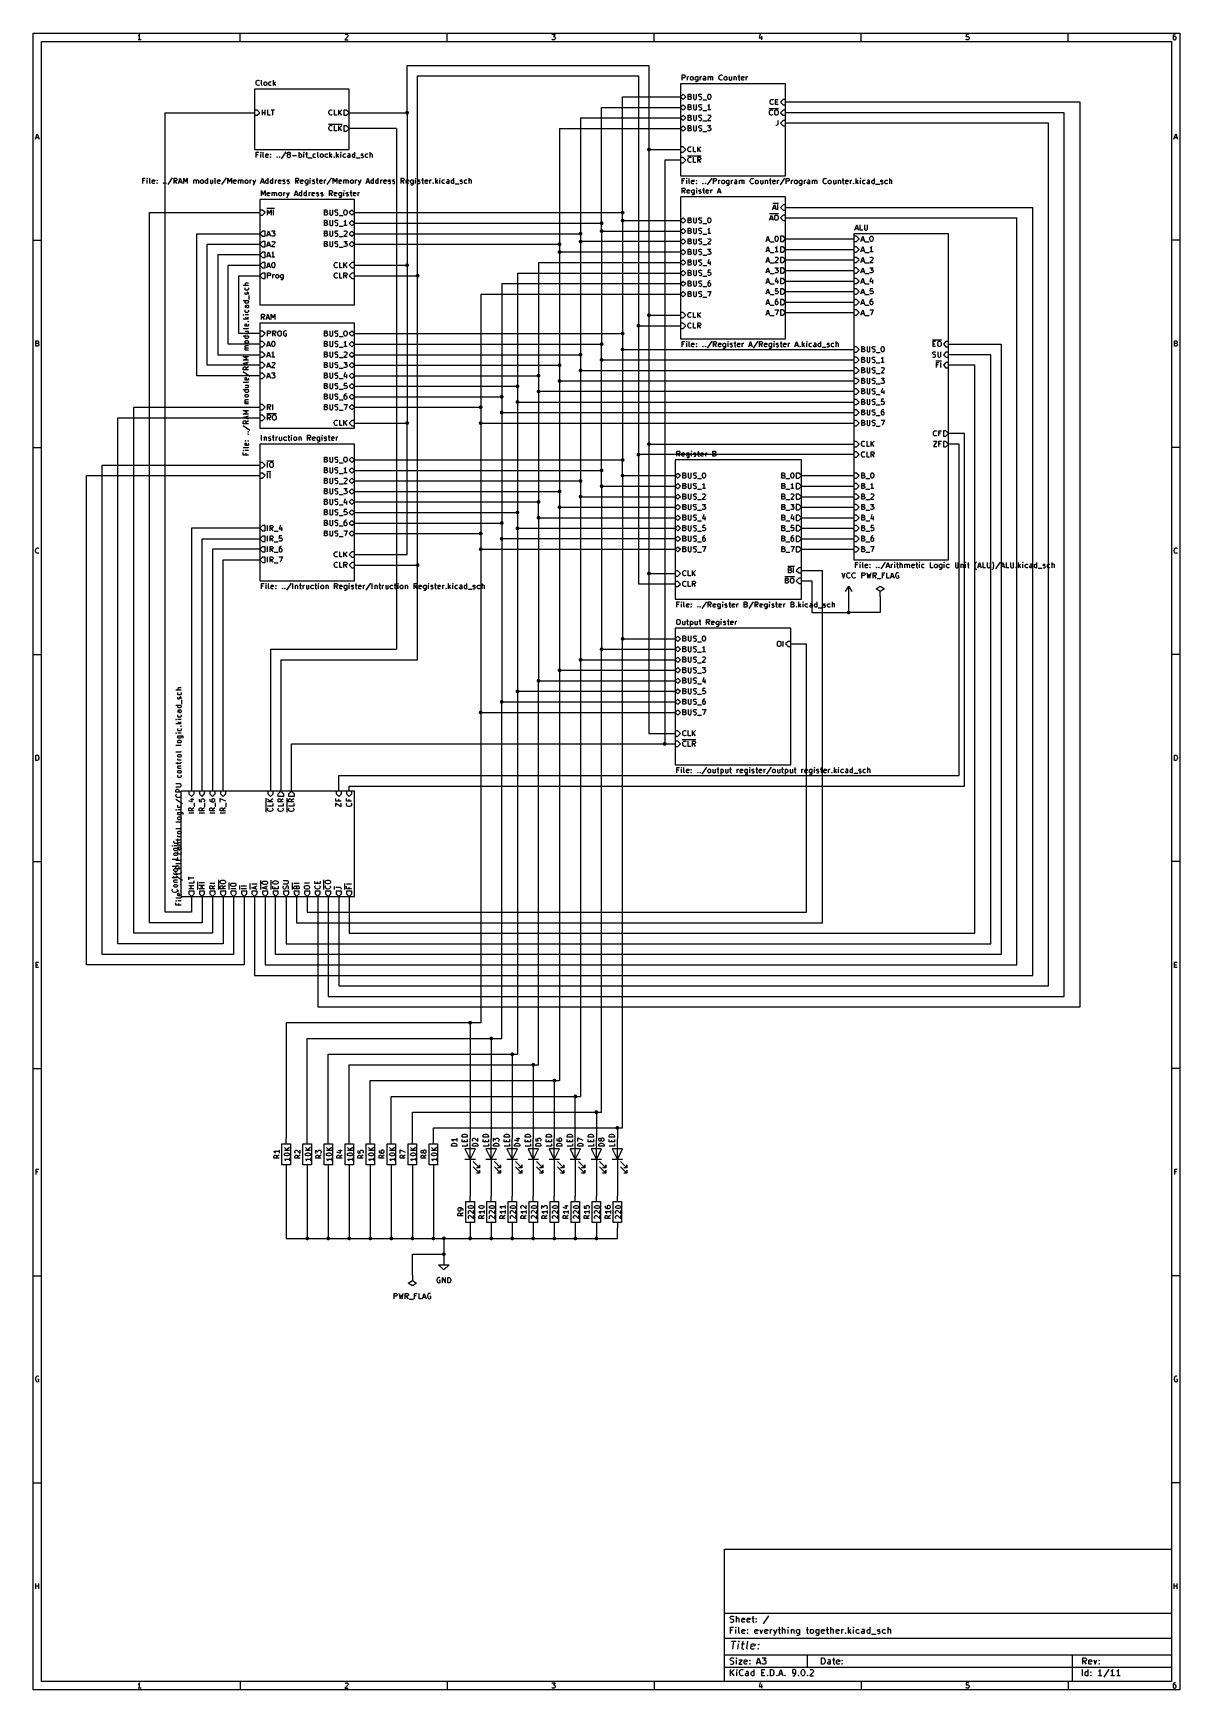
# Model space of a CAD drawing. Extents: x 0.4 to 11.3, y -16.1 to -0.4.
import ezdxf

# ---------------------------------------------------------------- set-up
doc = ezdxf.new("R2010")
doc.units = 0
doc.header["$MEASUREMENT"] = 0
for name, color, linetype in [('BROWN2', 54, 'CONTINUOUS'), ('CYAN2', 4, 'CONTINUOUS'), ('GREEN3', 91, 'CONTINUOUS'), ('RED2', 1, 'CONTINUOUS')]:
    doc.layers.add(name, color=color, linetype=linetype)

msp = doc.modelspace()

# ---------------------------------------------------------------- linework, layer by layer
at = {"layer": 'BROWN2', "linetype": 'CONTINUOUS'}
for p, q in [((2.516, -1.575), (2.516, -1.525)), ((2.516, -1.525), (2.54, -1.525)), ((2.533, -1.549), (2.516, -1.549)), ((2.559, -1.525), (2.556, -1.527)), ((2.556, -1.527), (2.559, -1.53)), ((2.561, -1.527), (2.559, -1.525)), ((2.559, -1.525), (2.559, -1.53)), ((2.559, -1.53), (2.561, -1.527)), ((2.559, -1.575), (2.559, -1.542)), ((2.583, -1.568), (2.583, -1.525)), ((2.585, -1.573), (2.583, -1.568)), ((2.59, -1.575), (2.585, -1.573)), ((2.606, -1.549), (2.609, -1.544)), ((2.606, -1.568), (2.606, -1.549)), ((2.63, -1.554), (2.606, -1.558)), ((2.609, -1.573), (2.606, -1.568)), ((2.609, -1.544), (2.614, -1.542)), ((2.614, -1.575), (2.609, -1.573)), ((2.614, -1.542), (2.623, -1.542)), ((2.623, -1.542), (2.628, -1.544)), ((2.628, -1.573), (2.623, -1.575)), ((2.628, -1.544), (2.63, -1.549)), ((2.63, -1.549), (2.63, -1.554)), ((2.649, -1.546), (2.652, -1.544)), ((2.652, -1.549), (2.649, -1.546)), ((2.649, -1.573), (2.652, -1.57)), ((2.652, -1.575), (2.649, -1.573)), ((2.652, -1.544), (2.654, -1.546)), ((2.652, -1.544), (2.652, -1.549)), ((2.654, -1.546), (2.652, -1.549)), ((2.652, -1.57), (2.654, -1.573)), ((2.652, -1.57), (2.652, -1.575)), ((2.654, -1.573), (2.652, -1.575)), ((2.711, -1.573), (2.714, -1.57)), ((2.714, -1.575), (2.711, -1.573)), ((2.714, -1.57), (2.716, -1.573)), ((2.714, -1.57), (2.714, -1.575)), ((2.716, -1.573), (2.714, -1.575)), ((2.735, -1.573), (2.737, -1.57)), ((2.737, -1.575), (2.735, -1.573)), ((2.737, -1.57), (2.74, -1.573)), ((2.737, -1.57), (2.737, -1.575)), ((2.74, -1.573), (2.737, -1.575)), ((2.797, -1.523), (2.754, -1.587)), ((2.811, -1.535), (2.814, -1.53)), ((2.811, -1.537), (2.811, -1.535)), ((2.814, -1.542), (2.811, -1.537)), ((2.814, -1.551), (2.811, -1.556)), ((2.811, -1.556), (2.811, -1.566)), ((2.811, -1.566), (2.814, -1.57)), ((2.814, -1.53), (2.816, -1.527)), ((2.816, -1.544), (2.814, -1.542)), ((2.816, -1.549), (2.814, -1.551)), ((2.814, -1.57), (2.816, -1.573)), ((2.816, -1.527), (2.821, -1.525)), ((2.821, -1.546), (2.816, -1.544)), ((2.821, -1.546), (2.816, -1.549)), ((2.816, -1.573), (2.821, -1.575)), ((2.821, -1.525), (2.83, -1.525)), ((2.83, -1.546), (2.821, -1.546)), ((2.83, -1.525), (2.835, -1.527)), ((2.835, -1.544), (2.83, -1.546)), ((2.835, -1.549), (2.83, -1.546)), ((2.83, -1.575), (2.835, -1.573)), ((2.835, -1.527), (2.837, -1.53)), ((2.837, -1.542), (2.835, -1.544)), ((2.837, -1.551), (2.835, -1.549)), ((2.835, -1.573), (2.837, -1.57)), ((2.837, -1.53), (2.84, -1.535)), ((2.84, -1.537), (2.837, -1.542)), ((2.84, -1.556), (2.837, -1.551)), ((2.837, -1.57), (2.84, -1.566)), ((2.84, -1.535), (2.84, -1.537)), ((2.84, -1.566), (2.84, -1.556)), ((2.861, -1.556), (2.899, -1.556)), ((2.923, -1.575), (2.923, -1.525)), ((2.923, -1.544), (2.928, -1.542)), ((2.928, -1.575), (2.923, -1.573)), ((2.928, -1.542), (2.937, -1.542)), ((2.937, -1.542), (2.942, -1.544)), ((2.942, -1.573), (2.937, -1.575)), ((2.942, -1.544), (2.945, -1.546)), ((2.945, -1.57), (2.942, -1.573)), ((2.945, -1.546), (2.947, -1.551)), ((2.947, -1.566), (2.945, -1.57)), ((2.947, -1.551), (2.947, -1.566)), ((2.968, -1.525), (2.966, -1.527)), ((2.966, -1.527), (2.968, -1.53)), ((2.971, -1.527), (2.968, -1.525)), ((2.968, -1.525), (2.968, -1.53)), ((2.968, -1.53), (2.971, -1.527)), ((2.968, -1.575), (2.968, -1.542)), ((2.985, -1.542), (3.004, -1.542)), ((2.992, -1.525), (2.992, -1.568)), ((2.992, -1.568), (2.995, -1.573)), ((2.995, -1.573), (2.999, -1.575)), ((3.056, -1.551), (3.059, -1.546)), ((3.056, -1.566), (3.056, -1.551)), ((3.059, -1.57), (3.056, -1.566)), ((3.059, -1.546), (3.061, -1.544)), ((3.061, -1.573), (3.059, -1.57)), ((3.061, -1.544), (3.066, -1.542)), ((3.066, -1.575), (3.061, -1.573)), ((3.066, -1.542), (3.076, -1.542)), ((3.076, -1.542), (3.08, -1.544)), ((3.08, -1.573), (3.076, -1.575)), ((3.102, -1.568), (3.102, -1.525)), ((3.104, -1.573), (3.102, -1.568)), ((3.109, -1.575), (3.104, -1.573)), ((3.126, -1.551), (3.128, -1.546)), ((3.126, -1.566), (3.126, -1.551)), ((3.128, -1.57), (3.126, -1.566)), ((3.128, -1.546), (3.13, -1.544)), ((3.13, -1.573), (3.128, -1.57)), ((3.13, -1.544), (3.135, -1.542)), ((3.135, -1.575), (3.13, -1.573)), ((3.135, -1.542), (3.142, -1.542)), ((3.142, -1.542), (3.147, -1.544)), ((3.147, -1.573), (3.142, -1.575)), ((3.147, -1.544), (3.149, -1.546)), ((3.149, -1.57), (3.147, -1.573)), ((3.149, -1.546), (3.152, -1.551)), ((3.152, -1.566), (3.149, -1.57)), ((3.152, -1.551), (3.152, -1.566)), ((3.171, -1.551), (3.173, -1.546)), ((3.171, -1.566), (3.171, -1.551)), ((3.173, -1.57), (3.171, -1.566)), ((3.173, -1.546), (3.176, -1.544)), ((3.176, -1.573), (3.173, -1.57)), ((3.176, -1.544), (3.18, -1.542)), ((3.18, -1.575), (3.176, -1.573)), ((3.18, -1.542), (3.19, -1.542)), ((3.19, -1.542), (3.195, -1.544)), ((3.195, -1.573), (3.19, -1.575)), ((3.216, -1.575), (3.216, -1.525)), ((3.235, -1.542), (3.216, -1.561)), ((3.221, -1.556), (3.235, -1.575)), ((3.254, -1.573), (3.256, -1.57)), ((3.256, -1.575), (3.254, -1.573)), ((3.256, -1.57), (3.259, -1.573)), ((3.256, -1.57), (3.256, -1.575)), ((3.259, -1.573), (3.256, -1.575)), ((3.28, -1.575), (3.28, -1.525)), ((3.299, -1.542), (3.28, -1.561)), ((3.285, -1.556), (3.299, -1.575)), ((3.321, -1.525), (3.318, -1.527)), ((3.318, -1.527), (3.321, -1.53)), ((3.323, -1.527), (3.321, -1.525)), ((3.321, -1.525), (3.321, -1.53)), ((3.321, -1.53), (3.323, -1.527)), ((3.321, -1.575), (3.321, -1.542)), ((3.342, -1.551), (3.345, -1.546)), ((3.342, -1.566), (3.342, -1.551)), ((3.345, -1.57), (3.342, -1.566)), ((3.345, -1.546), (3.347, -1.544)), ((3.347, -1.573), (3.345, -1.57)), ((3.347, -1.544), (3.352, -1.542)), ((3.352, -1.575), (3.347, -1.573)), ((3.352, -1.542), (3.361, -1.542)), ((3.361, -1.542), (3.366, -1.544)), ((3.366, -1.573), (3.361, -1.575)), ((3.385, -1.563), (3.387, -1.558)), ((3.385, -1.568), (3.385, -1.563)), ((3.387, -1.573), (3.385, -1.568)), ((3.392, -1.542), (3.387, -1.544)), ((3.387, -1.558), (3.392, -1.556)), ((3.392, -1.575), (3.387, -1.573)), ((3.402, -1.542), (3.392, -1.542)), ((3.392, -1.556), (3.404, -1.556)), ((3.406, -1.544), (3.402, -1.542)), ((3.404, -1.556), (3.409, -1.554)), ((3.409, -1.573), (3.404, -1.575)), ((3.409, -1.549), (3.406, -1.544)), ((3.409, -1.575), (3.409, -1.549)), ((3.43, -1.551), (3.433, -1.546)), ((3.43, -1.566), (3.43, -1.551)), ((3.433, -1.57), (3.43, -1.566)), ((3.433, -1.546), (3.435, -1.544)), ((3.435, -1.573), (3.433, -1.57)), ((3.435, -1.544), (3.44, -1.542)), ((3.44, -1.575), (3.435, -1.573)), ((3.44, -1.542), (3.449, -1.542)), ((3.449, -1.542), (3.454, -1.544)), ((3.454, -1.573), (3.449, -1.575)), ((3.454, -1.575), (3.454, -1.525)), ((3.514, -1.549), (3.516, -1.544)), ((3.514, -1.551), (3.514, -1.549)), ((3.516, -1.556), (3.514, -1.551)), ((3.514, -1.573), (3.518, -1.575)), ((3.516, -1.544), (3.521, -1.542)), ((3.521, -1.558), (3.516, -1.556)), ((3.521, -1.542), (3.528, -1.542)), ((3.528, -1.558), (3.521, -1.558)), ((3.528, -1.542), (3.533, -1.544)), ((3.533, -1.561), (3.528, -1.558)), ((3.528, -1.575), (3.533, -1.573)), ((3.535, -1.566), (3.533, -1.561)), ((3.533, -1.573), (3.535, -1.568)), ((3.535, -1.568), (3.535, -1.566)), ((3.554, -1.551), (3.556, -1.546)), ((3.554, -1.566), (3.554, -1.551)), ((3.556, -1.57), (3.554, -1.566)), ((3.556, -1.546), (3.559, -1.544)), ((3.559, -1.573), (3.556, -1.57)), ((3.559, -1.544), (3.564, -1.542)), ((3.564, -1.575), (3.559, -1.573)), ((3.564, -1.542), (3.573, -1.542)), ((3.573, -1.542), (3.578, -1.544)), ((3.578, -1.573), (3.573, -1.575)), ((3.599, -1.575), (3.599, -1.525)), ((3.602, -1.544), (3.599, -1.546)), ((3.606, -1.542), (3.602, -1.544)), ((3.614, -1.542), (3.606, -1.542)), ((3.618, -1.544), (3.614, -1.542)), ((3.621, -1.549), (3.618, -1.544)), ((3.621, -1.575), (3.621, -1.549)), ((2.623, -1.575), (2.614, -1.575)), ((2.821, -1.575), (2.83, -1.575)), ((2.937, -1.575), (2.928, -1.575)), ((2.999, -1.575), (3.004, -1.575)), ((3.009, -1.58), (3.047, -1.58)), ((3.076, -1.575), (3.066, -1.575)), ((3.142, -1.575), (3.135, -1.575)), ((3.19, -1.575), (3.18, -1.575)), ((3.361, -1.575), (3.352, -1.575)), ((3.404, -1.575), (3.392, -1.575)), ((3.449, -1.575), (3.44, -1.575)), ((3.466, -1.58), (3.504, -1.58)), ((3.518, -1.575), (3.528, -1.575)), ((3.573, -1.575), (3.564, -1.575)), ((1.436, -1.822), (1.436, -1.772)), ((1.436, -1.772), (1.46, -1.772)), ((1.453, -1.796), (1.436, -1.796)), ((1.479, -1.772), (1.476, -1.774)), ((1.476, -1.774), (1.479, -1.777)), ((1.481, -1.774), (1.479, -1.772)), ((1.479, -1.772), (1.479, -1.777)), ((1.479, -1.777), (1.481, -1.774)), ((1.479, -1.822), (1.479, -1.789)), ((1.503, -1.815), (1.503, -1.772)), ((1.505, -1.82), (1.503, -1.815)), ((1.51, -1.822), (1.505, -1.82)), ((1.526, -1.796), (1.529, -1.791)), ((1.526, -1.815), (1.526, -1.796)), ((1.55, -1.801), (1.526, -1.805)), ((1.529, -1.82), (1.526, -1.815)), ((1.529, -1.791), (1.534, -1.789)), ((1.534, -1.822), (1.529, -1.82)), ((1.534, -1.789), (1.543, -1.789)), ((1.543, -1.822), (1.534, -1.822)), ((1.543, -1.789), (1.548, -1.791)), ((1.548, -1.82), (1.543, -1.822)), ((1.548, -1.791), (1.55, -1.796)), ((1.55, -1.796), (1.55, -1.801)), ((1.569, -1.793), (1.572, -1.791)), ((1.572, -1.796), (1.569, -1.793)), ((1.569, -1.82), (1.572, -1.817)), ((1.572, -1.822), (1.569, -1.82)), ((1.572, -1.791), (1.574, -1.793)), ((1.572, -1.791), (1.572, -1.796)), ((1.574, -1.793), (1.572, -1.796)), ((1.572, -1.817), (1.574, -1.82)), ((1.572, -1.817), (1.572, -1.822)), ((1.574, -1.82), (1.572, -1.822)), ((1.631, -1.82), (1.634, -1.817)), ((1.634, -1.822), (1.631, -1.82)), ((1.634, -1.817), (1.636, -1.82)), ((1.634, -1.817), (1.634, -1.822)), ((1.636, -1.82), (1.634, -1.822)), ((1.655, -1.82), (1.657, -1.817)), ((1.657, -1.822), (1.655, -1.82)), ((1.657, -1.817), (1.66, -1.82)), ((1.657, -1.817), (1.657, -1.822)), ((1.66, -1.82), (1.657, -1.822)), ((1.717, -1.77), (1.674, -1.834)), ((1.734, -1.822), (1.734, -1.772)), ((1.734, -1.772), (1.753, -1.772)), ((1.753, -1.798), (1.734, -1.798)), ((1.762, -1.822), (1.746, -1.798)), ((1.753, -1.772), (1.757, -1.774)), ((1.757, -1.796), (1.753, -1.798)), ((1.757, -1.774), (1.76, -1.777)), ((1.76, -1.793), (1.757, -1.796)), ((1.76, -1.777), (1.762, -1.782)), ((1.762, -1.789), (1.76, -1.793)), ((1.762, -1.782), (1.762, -1.789)), ((1.776, -1.822), (1.793, -1.772)), ((1.781, -1.808), (1.805, -1.808)), ((1.793, -1.772), (1.81, -1.822)), ((1.826, -1.822), (1.826, -1.772)), ((1.826, -1.772), (1.843, -1.808)), ((1.843, -1.808), (1.86, -1.772)), ((1.86, -1.772), (1.86, -1.822)), ((1.922, -1.822), (1.922, -1.789)), ((1.922, -1.793), (1.924, -1.791)), ((1.924, -1.791), (1.929, -1.789)), ((1.929, -1.789), (1.936, -1.789)), ((1.936, -1.789), (1.941, -1.791)), ((1.941, -1.791), (1.943, -1.796)), ((1.943, -1.796), (1.946, -1.791)), ((1.943, -1.796), (1.943, -1.822)), ((1.946, -1.791), (1.95, -1.789)), ((1.95, -1.789), (1.957, -1.789)), ((1.957, -1.789), (1.962, -1.791)), ((1.962, -1.791), (1.965, -1.796)), ((1.965, -1.796), (1.965, -1.822)), ((1.986, -1.798), (1.988, -1.793)), ((1.986, -1.813), (1.986, -1.798)), ((1.988, -1.817), (1.986, -1.813)), ((1.988, -1.793), (1.991, -1.791)), ((1.991, -1.82), (1.988, -1.817)), ((1.991, -1.791), (1.996, -1.789)), ((1.996, -1.822), (1.991, -1.82)), ((1.996, -1.789), (2.003, -1.789)), ((2.003, -1.822), (1.996, -1.822)), ((2.003, -1.789), (2.007, -1.791)), ((2.007, -1.82), (2.003, -1.822)), ((2.007, -1.791), (2.01, -1.793)), ((2.01, -1.817), (2.007, -1.82)), ((2.01, -1.793), (2.012, -1.798)), ((2.012, -1.813), (2.01, -1.817)), ((2.012, -1.798), (2.012, -1.813)), ((2.031, -1.798), (2.034, -1.793)), ((2.031, -1.813), (2.031, -1.798)), ((2.034, -1.817), (2.031, -1.813)), ((2.034, -1.793), (2.036, -1.791)), ((2.036, -1.82), (2.034, -1.817)), ((2.036, -1.791), (2.041, -1.789)), ((2.041, -1.822), (2.036, -1.82)), ((2.041, -1.789), (2.05, -1.789)), ((2.05, -1.822), (2.041, -1.822)), ((2.05, -1.789), (2.055, -1.791)), ((2.055, -1.82), (2.05, -1.822)), ((2.055, -1.822), (2.055, -1.772)), ((2.079, -1.789), (2.079, -1.815)), ((2.079, -1.815), (2.081, -1.82)), ((2.081, -1.82), (2.086, -1.822)), ((2.086, -1.822), (2.093, -1.822)), ((2.093, -1.822), (2.098, -1.82)), ((2.098, -1.82), (2.1, -1.817)), ((2.1, -1.789), (2.1, -1.822)), ((2.124, -1.815), (2.124, -1.772)), ((2.126, -1.82), (2.124, -1.815)), ((2.131, -1.822), (2.126, -1.82)), ((2.148, -1.796), (2.15, -1.791)), ((2.148, -1.815), (2.148, -1.796)), ((2.172, -1.801), (2.148, -1.805)), ((2.15, -1.82), (2.148, -1.815)), ((2.15, -1.791), (2.155, -1.789)), ((2.155, -1.822), (2.15, -1.82)), ((2.155, -1.789), (2.165, -1.789)), ((2.165, -1.822), (2.155, -1.822)), ((2.165, -1.789), (2.169, -1.791)), ((2.169, -1.82), (2.165, -1.822)), ((2.169, -1.791), (2.172, -1.796)), ((2.172, -1.796), (2.172, -1.801)), ((2.229, -1.77), (2.186, -1.834)), ((2.246, -1.822), (2.246, -1.772)), ((2.246, -1.772), (2.262, -1.808)), ((2.262, -1.808), (2.279, -1.772)), ((2.279, -1.772), (2.279, -1.822)), ((2.3, -1.796), (2.303, -1.791)), ((2.3, -1.815), (2.3, -1.796)), ((2.324, -1.801), (2.3, -1.805)), ((2.303, -1.82), (2.3, -1.815)), ((2.303, -1.791), (2.307, -1.789)), ((2.307, -1.822), (2.303, -1.82)), ((2.307, -1.789), (2.317, -1.789)), ((2.317, -1.822), (2.307, -1.822)), ((2.317, -1.789), (2.322, -1.791)), ((2.322, -1.82), (2.317, -1.822)), ((2.322, -1.791), (2.324, -1.796)), ((2.324, -1.796), (2.324, -1.801)), ((2.346, -1.822), (2.346, -1.789)), ((2.346, -1.793), (2.348, -1.791)), ((2.348, -1.791), (2.353, -1.789)), ((2.353, -1.789), (2.36, -1.789)), ((2.36, -1.789), (2.365, -1.791)), ((2.365, -1.791), (2.367, -1.796)), ((2.367, -1.796), (2.369, -1.791)), ((2.367, -1.796), (2.367, -1.822)), ((2.369, -1.791), (2.374, -1.789)), ((2.374, -1.789), (2.381, -1.789)), ((2.381, -1.789), (2.386, -1.791)), ((2.386, -1.791), (2.388, -1.796)), ((2.388, -1.796), (2.388, -1.822)), ((2.41, -1.798), (2.412, -1.793)), ((2.41, -1.813), (2.41, -1.798)), ((2.412, -1.817), (2.41, -1.813)), ((2.412, -1.793), (2.415, -1.791)), ((2.415, -1.82), (2.412, -1.817)), ((2.415, -1.791), (2.419, -1.789)), ((2.419, -1.822), (2.415, -1.82)), ((2.419, -1.789), (2.426, -1.789)), ((2.426, -1.822), (2.419, -1.822)), ((2.426, -1.789), (2.431, -1.791)), ((2.431, -1.82), (2.426, -1.822)), ((2.431, -1.791), (2.434, -1.793)), ((2.434, -1.817), (2.431, -1.82)), ((2.434, -1.793), (2.436, -1.798)), ((2.436, -1.813), (2.434, -1.817)), ((2.436, -1.798), (2.436, -1.813)), ((2.457, -1.822), (2.457, -1.789)), ((2.457, -1.798), (2.46, -1.793)), ((2.46, -1.793), (2.462, -1.791)), ((2.462, -1.791), (2.467, -1.789)), ((2.467, -1.789), (2.472, -1.789)), ((2.484, -1.789), (2.496, -1.822)), ((2.488, -1.836), (2.484, -1.839)), ((2.491, -1.834), (2.488, -1.836)), ((2.496, -1.822), (2.491, -1.834)), ((2.507, -1.789), (2.496, -1.822)), ((2.557, -1.822), (2.574, -1.772)), ((2.562, -1.808), (2.586, -1.808)), ((2.574, -1.772), (2.591, -1.822)), ((2.605, -1.798), (2.607, -1.793)), ((2.605, -1.813), (2.605, -1.798)), ((2.607, -1.817), (2.605, -1.813)), ((2.607, -1.793), (2.61, -1.791)), ((2.61, -1.82), (2.607, -1.817)), ((2.61, -1.791), (2.615, -1.789)), ((2.615, -1.822), (2.61, -1.82)), ((2.615, -1.789), (2.624, -1.789)), ((2.624, -1.822), (2.615, -1.822)), ((2.624, -1.789), (2.629, -1.791)), ((2.629, -1.82), (2.624, -1.822)), ((2.629, -1.822), (2.629, -1.772)), ((2.65, -1.798), (2.653, -1.793)), ((2.65, -1.813), (2.65, -1.798)), ((2.653, -1.817), (2.65, -1.813)), ((2.653, -1.793), (2.655, -1.791)), ((2.655, -1.82), (2.653, -1.817)), ((2.655, -1.791), (2.66, -1.789)), ((2.66, -1.822), (2.655, -1.82)), ((2.66, -1.789), (2.669, -1.789)), ((2.669, -1.822), (2.66, -1.822)), ((2.669, -1.789), (2.674, -1.791)), ((2.674, -1.82), (2.669, -1.822)), ((2.674, -1.822), (2.674, -1.772)), ((2.698, -1.822), (2.698, -1.789)), ((2.698, -1.798), (2.7, -1.793)), ((2.7, -1.793), (2.703, -1.791)), ((2.703, -1.791), (2.707, -1.789)), ((2.707, -1.789), (2.712, -1.789)), ((2.726, -1.796), (2.729, -1.791)), ((2.726, -1.815), (2.726, -1.796)), ((2.75, -1.801), (2.726, -1.805)), ((2.729, -1.82), (2.726, -1.815)), ((2.729, -1.791), (2.734, -1.789)), ((2.734, -1.822), (2.729, -1.82)), ((2.734, -1.789), (2.743, -1.789)), ((2.743, -1.822), (2.734, -1.822)), ((2.743, -1.789), (2.748, -1.791)), ((2.748, -1.82), (2.743, -1.822)), ((2.748, -1.791), (2.75, -1.796)), ((2.75, -1.796), (2.75, -1.801)), ((2.769, -1.796), (2.772, -1.791)), ((2.769, -1.798), (2.769, -1.796)), ((2.772, -1.803), (2.769, -1.798)), ((2.769, -1.82), (2.774, -1.822)), ((2.772, -1.791), (2.776, -1.789)), ((2.776, -1.805), (2.772, -1.803)), ((2.774, -1.822), (2.784, -1.822)), ((2.776, -1.789), (2.784, -1.789)), ((2.784, -1.805), (2.776, -1.805)), ((2.784, -1.789), (2.788, -1.791)), ((2.788, -1.808), (2.784, -1.805)), ((2.784, -1.822), (2.788, -1.82)), ((2.791, -1.813), (2.788, -1.808)), ((2.788, -1.82), (2.791, -1.815)), ((2.791, -1.815), (2.791, -1.813)), ((2.81, -1.796), (2.812, -1.791)), ((2.81, -1.798), (2.81, -1.796)), ((2.812, -1.803), (2.81, -1.798)), ((2.81, -1.82), (2.815, -1.822)), ((2.812, -1.791), (2.817, -1.789)), ((2.817, -1.805), (2.812, -1.803)), ((2.815, -1.822), (2.824, -1.822)), ((2.817, -1.789), (2.824, -1.789)), ((2.824, -1.805), (2.817, -1.805)), ((2.824, -1.789), (2.829, -1.791)), ((2.829, -1.808), (2.824, -1.805)), ((2.824, -1.822), (2.829, -1.82)), ((2.831, -1.813), (2.829, -1.808)), ((2.829, -1.82), (2.831, -1.815)), ((2.831, -1.815), (2.831, -1.813)), ((2.891, -1.822), (2.891, -1.772)), ((2.891, -1.772), (2.91, -1.772)), ((2.91, -1.798), (2.891, -1.798)), ((2.919, -1.822), (2.903, -1.798)), ((2.91, -1.772), (2.915, -1.774)), ((2.915, -1.796), (2.91, -1.798)), ((2.915, -1.774), (2.917, -1.777)), ((2.917, -1.793), (2.915, -1.796)), ((2.917, -1.777), (2.919, -1.782)), ((2.919, -1.789), (2.917, -1.793)), ((2.919, -1.782), (2.919, -1.789)), ((2.938, -1.796), (2.941, -1.791)), ((2.938, -1.815), (2.938, -1.796)), ((2.962, -1.801), (2.938, -1.805)), ((2.941, -1.82), (2.938, -1.815)), ((2.941, -1.791), (2.946, -1.789)), ((2.946, -1.822), (2.941, -1.82)), ((2.946, -1.789), (2.955, -1.789)), ((2.955, -1.822), (2.946, -1.822)), ((2.955, -1.789), (2.96, -1.791)), ((2.96, -1.82), (2.955, -1.822)), ((2.96, -1.791), (2.962, -1.796)), ((2.962, -1.796), (2.962, -1.801)), ((2.981, -1.798), (2.984, -1.793)), ((2.981, -1.813), (2.981, -1.798)), ((2.984, -1.817), (2.981, -1.813)), ((2.984, -1.793), (2.986, -1.791)), ((2.986, -1.82), (2.984, -1.817)), ((2.988, -1.839), (2.984, -1.836)), ((2.986, -1.791), (2.991, -1.789)), ((2.991, -1.822), (2.986, -1.82)), ((2.996, -1.839), (2.988, -1.839)), ((2.991, -1.789), (3, -1.789)), ((3, -1.822), (2.991, -1.822)), ((3, -1.836), (2.996, -1.839)), ((3, -1.789), (3.005, -1.791)), ((3.005, -1.82), (3, -1.822)), ((3.003, -1.834), (3, -1.836)), ((3.005, -1.829), (3.003, -1.834)), ((3.005, -1.789), (3.005, -1.829)), ((3.029, -1.772), (3.026, -1.774)), ((3.026, -1.774), (3.029, -1.777)), ((3.031, -1.774), (3.029, -1.772)), ((3.029, -1.772), (3.029, -1.777)), ((3.029, -1.777), (3.031, -1.774)), ((3.029, -1.822), (3.029, -1.789)), ((3.05, -1.796), (3.053, -1.791)), ((3.05, -1.798), (3.05, -1.796)), ((3.053, -1.803), (3.05, -1.798)), ((3.05, -1.82), (3.055, -1.822)), ((3.053, -1.791), (3.057, -1.789)), ((3.057, -1.805), (3.053, -1.803)), ((3.055, -1.822), (3.065, -1.822)), ((3.057, -1.789), (3.065, -1.789)), ((3.065, -1.805), (3.057, -1.805)), ((3.065, -1.789), (3.069, -1.791)), ((3.069, -1.808), (3.065, -1.805)), ((3.065, -1.822), (3.069, -1.82)), ((3.072, -1.813), (3.069, -1.808)), ((3.069, -1.82), (3.072, -1.815)), ((3.072, -1.815), (3.072, -1.813)), ((3.086, -1.789), (3.105, -1.789)), ((3.093, -1.772), (3.093, -1.815)), ((3.093, -1.815), (3.096, -1.82)), ((3.096, -1.82), (3.1, -1.822)), ((3.1, -1.822), (3.105, -1.822)), ((3.119, -1.796), (3.122, -1.791)), ((3.119, -1.815), (3.119, -1.796)), ((3.143, -1.801), (3.119, -1.805)), ((3.122, -1.82), (3.119, -1.815)), ((3.122, -1.791), (3.126, -1.789)), ((3.126, -1.822), (3.122, -1.82)), ((3.126, -1.789), (3.136, -1.789)), ((3.136, -1.822), (3.126, -1.822)), ((3.136, -1.789), (3.141, -1.791)), ((3.141, -1.82), (3.136, -1.822)), ((3.141, -1.791), (3.143, -1.796)), ((3.143, -1.796), (3.143, -1.801)), ((3.165, -1.822), (3.165, -1.789)), ((3.165, -1.798), (3.167, -1.793)), ((3.167, -1.793), (3.169, -1.791)), ((3.169, -1.791), (3.174, -1.789)), ((3.174, -1.789), (3.179, -1.789)), ((3.231, -1.77), (3.188, -1.834)), ((3.248, -1.822), (3.248, -1.772)), ((3.248, -1.772), (3.265, -1.808)), ((3.265, -1.808), (3.281, -1.772)), ((3.281, -1.772), (3.281, -1.822)), ((3.303, -1.796), (3.305, -1.791)), ((3.303, -1.815), (3.303, -1.796)), ((3.326, -1.801), (3.303, -1.805)), ((3.305, -1.82), (3.303, -1.815)), ((3.305, -1.791), (3.31, -1.789)), ((3.31, -1.822), (3.305, -1.82)), ((3.31, -1.789), (3.319, -1.789)), ((3.319, -1.822), (3.31, -1.822)), ((3.319, -1.789), (3.324, -1.791)), ((3.324, -1.82), (3.319, -1.822)), ((3.324, -1.791), (3.326, -1.796)), ((3.326, -1.796), (3.326, -1.801)), ((3.348, -1.822), (3.348, -1.789)), ((3.348, -1.793), (3.35, -1.791)), ((3.35, -1.791), (3.355, -1.789)), ((3.355, -1.789), (3.362, -1.789)), ((3.362, -1.789), (3.367, -1.791)), ((3.367, -1.791), (3.369, -1.796)), ((3.369, -1.796), (3.372, -1.791)), ((3.369, -1.796), (3.369, -1.822)), ((3.372, -1.791), (3.376, -1.789)), ((3.376, -1.789), (3.384, -1.789)), ((3.384, -1.789), (3.388, -1.791)), ((3.388, -1.791), (3.391, -1.796)), ((3.391, -1.796), (3.391, -1.822)), ((3.412, -1.798), (3.415, -1.793)), ((3.412, -1.813), (3.412, -1.798)), ((3.415, -1.817), (3.412, -1.813)), ((3.415, -1.793), (3.417, -1.791)), ((3.417, -1.82), (3.415, -1.817)), ((3.417, -1.791), (3.422, -1.789)), ((3.422, -1.822), (3.417, -1.82)), ((3.422, -1.789), (3.429, -1.789)), ((3.429, -1.822), (3.422, -1.822)), ((3.429, -1.789), (3.434, -1.791)), ((3.434, -1.82), (3.429, -1.822)), ((3.434, -1.791), (3.436, -1.793)), ((3.436, -1.817), (3.434, -1.82)), ((3.436, -1.793), (3.438, -1.798)), ((3.438, -1.813), (3.436, -1.817)), ((3.438, -1.798), (3.438, -1.813)), ((3.46, -1.822), (3.46, -1.789)), ((3.46, -1.798), (3.462, -1.793)), ((3.462, -1.793), (3.465, -1.791)), ((3.465, -1.791), (3.469, -1.789)), ((3.469, -1.789), (3.474, -1.789)), ((3.486, -1.789), (3.498, -1.822)), ((3.491, -1.836), (3.486, -1.839)), ((3.493, -1.834), (3.491, -1.836)), ((3.498, -1.822), (3.493, -1.834)), ((3.51, -1.789), (3.498, -1.822)), ((3.56, -1.822), (3.576, -1.772)), ((3.565, -1.808), (3.588, -1.808)), ((3.576, -1.772), (3.593, -1.822)), ((3.607, -1.798), (3.61, -1.793)), ((3.607, -1.813), (3.607, -1.798)), ((3.61, -1.817), (3.607, -1.813)), ((3.61, -1.793), (3.612, -1.791)), ((3.612, -1.82), (3.61, -1.817)), ((3.612, -1.791), (3.617, -1.789)), ((3.617, -1.822), (3.612, -1.82)), ((3.617, -1.789), (3.626, -1.789)), ((3.626, -1.822), (3.617, -1.822)), ((3.626, -1.789), (3.631, -1.791)), ((3.631, -1.82), (3.626, -1.822)), ((3.631, -1.822), (3.631, -1.772)), ((3.653, -1.798), (3.655, -1.793)), ((3.653, -1.813), (3.653, -1.798)), ((3.655, -1.817), (3.653, -1.813)), ((3.655, -1.793), (3.657, -1.791)), ((3.657, -1.82), (3.655, -1.817)), ((3.657, -1.791), (3.662, -1.789)), ((3.662, -1.822), (3.657, -1.82)), ((3.662, -1.789), (3.672, -1.789)), ((3.672, -1.822), (3.662, -1.822)), ((3.672, -1.789), (3.676, -1.791)), ((3.676, -1.82), (3.672, -1.822)), ((3.676, -1.822), (3.676, -1.772)), ((3.7, -1.822), (3.7, -1.789)), ((3.7, -1.798), (3.703, -1.793)), ((3.703, -1.793), (3.705, -1.791)), ((3.705, -1.791), (3.71, -1.789)), ((3.71, -1.789), (3.715, -1.789)), ((3.729, -1.796), (3.731, -1.791)), ((3.729, -1.815), (3.729, -1.796)), ((3.753, -1.801), (3.729, -1.805)), ((3.731, -1.82), (3.729, -1.815)), ((3.731, -1.791), (3.736, -1.789)), ((3.736, -1.822), (3.731, -1.82)), ((3.736, -1.789), (3.746, -1.789)), ((3.746, -1.822), (3.736, -1.822)), ((3.746, -1.789), (3.75, -1.791)), ((3.75, -1.82), (3.746, -1.822)), ((3.75, -1.791), (3.753, -1.796)), ((3.753, -1.796), (3.753, -1.801)), ((3.772, -1.796), (3.774, -1.791)), ((3.772, -1.798), (3.772, -1.796)), ((3.774, -1.803), (3.772, -1.798)), ((3.772, -1.82), (3.776, -1.822)), ((3.774, -1.791), (3.779, -1.789)), ((3.779, -1.805), (3.774, -1.803)), ((3.776, -1.822), (3.786, -1.822)), ((3.779, -1.789), (3.786, -1.789)), ((3.786, -1.805), (3.779, -1.805)), ((3.786, -1.789), (3.791, -1.791)), ((3.791, -1.808), (3.786, -1.805)), ((3.786, -1.822), (3.791, -1.82)), ((3.793, -1.813), (3.791, -1.808)), ((3.791, -1.82), (3.793, -1.815)), ((3.793, -1.815), (3.793, -1.813)), ((3.812, -1.796), (3.815, -1.791)), ((3.812, -1.798), (3.812, -1.796)), ((3.815, -1.803), (3.812, -1.798)), ((3.812, -1.82), (3.817, -1.822)), ((3.815, -1.791), (3.819, -1.789)), ((3.819, -1.805), (3.815, -1.803)), ((3.817, -1.822), (3.826, -1.822)), ((3.819, -1.789), (3.826, -1.789)), ((3.826, -1.805), (3.819, -1.805)), ((3.826, -1.789), (3.831, -1.791)), ((3.831, -1.808), (3.826, -1.805)), ((3.826, -1.822), (3.831, -1.82)), ((3.834, -1.813), (3.831, -1.808)), ((3.831, -1.82), (3.834, -1.815)), ((3.834, -1.815), (3.834, -1.813)), ((3.893, -1.822), (3.893, -1.772)), ((3.893, -1.772), (3.912, -1.772)), ((3.912, -1.798), (3.893, -1.798)), ((3.922, -1.822), (3.905, -1.798)), ((3.912, -1.772), (3.917, -1.774)), ((3.917, -1.796), (3.912, -1.798)), ((3.917, -1.774), (3.919, -1.777)), ((3.919, -1.793), (3.917, -1.796)), ((3.919, -1.777), (3.922, -1.782)), ((3.922, -1.789), (3.919, -1.793)), ((3.922, -1.782), (3.922, -1.789)), ((3.941, -1.796), (3.943, -1.791)), ((3.941, -1.815), (3.941, -1.796)), ((3.965, -1.801), (3.941, -1.805)), ((3.943, -1.82), (3.941, -1.815)), ((3.943, -1.791), (3.948, -1.789)), ((3.948, -1.822), (3.943, -1.82)), ((3.948, -1.789), (3.957, -1.789)), ((3.957, -1.822), (3.948, -1.822)), ((3.957, -1.789), (3.962, -1.791)), ((3.962, -1.82), (3.957, -1.822)), ((3.962, -1.791), (3.965, -1.796)), ((3.965, -1.796), (3.965, -1.801)), ((3.984, -1.798), (3.986, -1.793)), ((3.984, -1.813), (3.984, -1.798)), ((3.986, -1.817), (3.984, -1.813)), ((3.986, -1.793), (3.988, -1.791)), ((3.988, -1.82), (3.986, -1.817)), ((3.991, -1.839), (3.986, -1.836)), ((3.988, -1.791), (3.993, -1.789)), ((3.993, -1.822), (3.988, -1.82)), ((3.998, -1.839), (3.991, -1.839)), ((3.993, -1.789), (4.003, -1.789)), ((4.003, -1.822), (3.993, -1.822)), ((4.003, -1.836), (3.998, -1.839)), ((4.003, -1.789), (4.007, -1.791)), ((4.007, -1.82), (4.003, -1.822)), ((4.005, -1.834), (4.003, -1.836)), ((4.007, -1.829), (4.005, -1.834)), ((4.007, -1.789), (4.007, -1.829)), ((4.031, -1.772), (4.029, -1.774)), ((4.029, -1.774), (4.031, -1.777)), ((4.034, -1.774), (4.031, -1.772)), ((4.031, -1.772), (4.031, -1.777)), ((4.031, -1.777), (4.034, -1.774)), ((4.031, -1.822), (4.031, -1.789)), ((4.053, -1.796), (4.055, -1.791)), ((4.053, -1.798), (4.053, -1.796)), ((4.055, -1.803), (4.053, -1.798)), ((4.053, -1.82), (4.057, -1.822)), ((4.055, -1.791), (4.06, -1.789)), ((4.06, -1.805), (4.055, -1.803)), ((4.057, -1.822), (4.067, -1.822)), ((4.06, -1.789), (4.067, -1.789)), ((4.067, -1.805), (4.06, -1.805)), ((4.067, -1.789), (4.072, -1.791)), ((4.072, -1.808), (4.067, -1.805)), ((4.067, -1.822), (4.072, -1.82)), ((4.074, -1.813), (4.072, -1.808)), ((4.072, -1.82), (4.074, -1.815)), ((4.074, -1.815), (4.074, -1.813)), ((4.088, -1.789), (4.107, -1.789)), ((4.096, -1.772), (4.096, -1.815)), ((4.096, -1.815), (4.098, -1.82)), ((4.098, -1.82), (4.103, -1.822)), ((4.103, -1.822), (4.107, -1.822)), ((4.122, -1.796), (4.124, -1.791)), ((4.122, -1.815), (4.122, -1.796)), ((4.146, -1.801), (4.122, -1.805)), ((4.124, -1.82), (4.122, -1.815)), ((4.124, -1.791), (4.129, -1.789)), ((4.129, -1.822), (4.124, -1.82)), ((4.129, -1.789), (4.138, -1.789)), ((4.138, -1.822), (4.129, -1.822)), ((4.138, -1.789), (4.143, -1.791)), ((4.143, -1.82), (4.138, -1.822)), ((4.143, -1.791), (4.146, -1.796)), ((4.146, -1.796), (4.146, -1.801)), ((4.167, -1.822), (4.167, -1.789)), ((4.167, -1.798), (4.169, -1.793)), ((4.169, -1.793), (4.172, -1.791)), ((4.172, -1.791), (4.176, -1.789)), ((4.176, -1.789), (4.181, -1.789)), ((4.196, -1.82), (4.198, -1.817)), ((4.198, -1.822), (4.196, -1.82)), ((4.198, -1.817), (4.2, -1.82)), ((4.198, -1.817), (4.198, -1.822)), ((4.2, -1.82), (4.198, -1.822)), ((4.222, -1.822), (4.222, -1.772)), ((4.241, -1.789), (4.222, -1.808)), ((4.226, -1.803), (4.241, -1.822)), ((4.262, -1.772), (4.26, -1.774)), ((4.26, -1.774), (4.262, -1.777)), ((4.265, -1.774), (4.262, -1.772)), ((4.262, -1.772), (4.262, -1.777)), ((4.262, -1.777), (4.265, -1.774)), ((4.262, -1.822), (4.262, -1.789)), ((4.284, -1.798), (4.286, -1.793)), ((4.284, -1.813), (4.284, -1.798)), ((4.286, -1.817), (4.284, -1.813)), ((4.286, -1.793), (4.288, -1.791)), ((4.288, -1.82), (4.286, -1.817)), ((4.288, -1.791), (4.293, -1.789)), ((4.293, -1.822), (4.288, -1.82)), ((4.293, -1.789), (4.303, -1.789)), ((4.303, -1.822), (4.293, -1.822)), ((4.303, -1.789), (4.307, -1.791)), ((4.307, -1.82), (4.303, -1.822)), ((4.326, -1.81), (4.329, -1.805)), ((4.326, -1.815), (4.326, -1.81)), ((4.329, -1.82), (4.326, -1.815)), ((4.334, -1.789), (4.329, -1.791)), ((4.329, -1.805), (4.334, -1.803)), ((4.334, -1.822), (4.329, -1.82)), ((4.343, -1.789), (4.334, -1.789)), ((4.334, -1.803), (4.346, -1.803)), ((4.346, -1.822), (4.334, -1.822)), ((4.348, -1.791), (4.343, -1.789)), ((4.346, -1.803), (4.35, -1.801)), ((4.35, -1.82), (4.346, -1.822)), ((4.35, -1.796), (4.348, -1.791)), ((4.35, -1.822), (4.35, -1.796)), ((4.372, -1.798), (4.374, -1.793)), ((4.372, -1.813), (4.372, -1.798)), ((4.374, -1.817), (4.372, -1.813)), ((4.374, -1.793), (4.376, -1.791)), ((4.376, -1.82), (4.374, -1.817)), ((4.376, -1.791), (4.381, -1.789)), ((4.381, -1.822), (4.376, -1.82)), ((4.381, -1.789), (4.391, -1.789)), ((4.391, -1.822), (4.381, -1.822)), ((4.391, -1.789), (4.396, -1.791)), ((4.396, -1.82), (4.391, -1.822)), ((4.396, -1.822), (4.396, -1.772)), ((4.407, -1.827), (4.446, -1.827)), ((4.455, -1.796), (4.457, -1.791)), ((4.455, -1.798), (4.455, -1.796)), ((4.457, -1.803), (4.455, -1.798)), ((4.455, -1.82), (4.46, -1.822)), ((4.457, -1.791), (4.462, -1.789)), ((4.462, -1.805), (4.457, -1.803)), ((4.46, -1.822), (4.469, -1.822)), ((4.462, -1.789), (4.469, -1.789)), ((4.469, -1.805), (4.462, -1.805)), ((4.469, -1.789), (4.474, -1.791)), ((4.474, -1.808), (4.469, -1.805)), ((4.469, -1.822), (4.474, -1.82)), ((4.476, -1.813), (4.474, -1.808)), ((4.474, -1.82), (4.476, -1.815)), ((4.476, -1.815), (4.476, -1.813)), ((4.496, -1.798), (4.498, -1.793)), ((4.496, -1.813), (4.496, -1.798)), ((4.498, -1.817), (4.496, -1.813)), ((4.498, -1.793), (4.5, -1.791)), ((4.5, -1.82), (4.498, -1.817)), ((4.5, -1.791), (4.505, -1.789)), ((4.505, -1.822), (4.5, -1.82)), ((4.505, -1.789), (4.515, -1.789)), ((4.515, -1.822), (4.505, -1.822)), ((4.515, -1.789), (4.519, -1.791)), ((4.519, -1.82), (4.515, -1.822)), ((4.541, -1.822), (4.541, -1.772)), ((4.543, -1.791), (4.541, -1.793)), ((4.548, -1.789), (4.543, -1.791)), ((4.555, -1.789), (4.548, -1.789)), ((4.56, -1.791), (4.555, -1.789)), ((4.562, -1.796), (4.56, -1.791)), ((4.562, -1.822), (4.562, -1.796)), ((6.566, -1.825), (6.566, -1.775)), ((6.566, -1.775), (6.59, -1.775)), ((6.583, -1.799), (6.566, -1.799)), ((6.609, -1.775), (6.606, -1.777)), ((6.606, -1.777), (6.609, -1.78)), ((6.611, -1.777), (6.609, -1.775)), ((6.609, -1.775), (6.609, -1.78)), ((6.609, -1.78), (6.611, -1.777)), ((6.609, -1.825), (6.609, -1.792)), ((6.633, -1.818), (6.633, -1.775)), ((6.635, -1.823), (6.633, -1.818)), ((6.64, -1.825), (6.635, -1.823)), ((6.656, -1.799), (6.659, -1.794)), ((6.656, -1.818), (6.656, -1.799)), ((6.68, -1.804), (6.656, -1.808)), ((6.659, -1.823), (6.656, -1.818)), ((6.659, -1.794), (6.664, -1.792)), ((6.664, -1.825), (6.659, -1.823)), ((6.664, -1.792), (6.673, -1.792)), ((6.673, -1.825), (6.664, -1.825)), ((6.673, -1.792), (6.678, -1.794)), ((6.678, -1.823), (6.673, -1.825)), ((6.678, -1.794), (6.68, -1.799)), ((6.68, -1.799), (6.68, -1.804)), ((6.699, -1.796), (6.702, -1.794)), ((6.702, -1.799), (6.699, -1.796)), ((6.699, -1.823), (6.702, -1.82)), ((6.702, -1.825), (6.699, -1.823)), ((6.702, -1.794), (6.704, -1.796)), ((6.702, -1.794), (6.702, -1.799)), ((6.704, -1.796), (6.702, -1.799)), ((6.702, -1.82), (6.704, -1.823)), ((6.702, -1.82), (6.702, -1.825)), ((6.704, -1.823), (6.702, -1.825)), ((6.761, -1.823), (6.764, -1.82)), ((6.764, -1.825), (6.761, -1.823)), ((6.764, -1.82), (6.766, -1.823)), ((6.764, -1.82), (6.764, -1.825)), ((6.766, -1.823), (6.764, -1.825)), ((6.785, -1.823), (6.787, -1.82)), ((6.787, -1.825), (6.785, -1.823)), ((6.787, -1.82), (6.79, -1.823)), ((6.787, -1.82), (6.787, -1.825)), ((6.79, -1.823), (6.787, -1.825)), ((6.847, -1.773), (6.804, -1.837)), ((6.864, -1.825), (6.864, -1.775)), ((6.864, -1.775), (6.883, -1.775)), ((6.883, -1.801), (6.864, -1.801)), ((6.883, -1.775), (6.887, -1.777)), ((6.887, -1.799), (6.883, -1.801)), ((6.887, -1.777), (6.89, -1.78)), ((6.89, -1.796), (6.887, -1.799)), ((6.89, -1.78), (6.892, -1.785)), ((6.892, -1.792), (6.89, -1.796)), ((6.892, -1.785), (6.892, -1.792)), ((6.914, -1.825), (6.914, -1.792)), ((6.914, -1.801), (6.916, -1.796)), ((6.916, -1.796), (6.918, -1.794)), ((6.918, -1.794), (6.923, -1.792)), ((6.923, -1.792), (6.928, -1.792)), ((6.942, -1.801), (6.945, -1.796)), ((6.942, -1.816), (6.942, -1.801)), ((6.945, -1.82), (6.942, -1.816)), ((6.945, -1.796), (6.947, -1.794)), ((6.947, -1.823), (6.945, -1.82)), ((6.947, -1.794), (6.952, -1.792)), ((6.952, -1.825), (6.947, -1.823)), ((6.952, -1.792), (6.959, -1.792)), ((6.959, -1.825), (6.952, -1.825)), ((6.959, -1.792), (6.964, -1.794)), ((6.964, -1.823), (6.959, -1.825)), ((6.964, -1.794), (6.966, -1.796)), ((6.966, -1.82), (6.964, -1.823)), ((6.966, -1.796), (6.968, -1.801)), ((6.968, -1.816), (6.966, -1.82)), ((6.968, -1.801), (6.968, -1.816)), ((6.987, -1.801), (6.99, -1.796)), ((6.987, -1.816), (6.987, -1.801)), ((6.99, -1.82), (6.987, -1.816)), ((6.99, -1.796), (6.992, -1.794)), ((6.992, -1.823), (6.99, -1.82)), ((6.995, -1.842), (6.99, -1.839)), ((6.992, -1.794), (6.997, -1.792)), ((6.997, -1.825), (6.992, -1.823)), ((7.002, -1.842), (6.995, -1.842)), ((6.997, -1.792), (7.006, -1.792)), ((7.006, -1.825), (6.997, -1.825)), ((7.006, -1.839), (7.002, -1.842)), ((7.006, -1.792), (7.011, -1.794)), ((7.011, -1.823), (7.006, -1.825)), ((7.009, -1.837), (7.006, -1.839)), ((7.011, -1.832), (7.009, -1.837)), ((7.011, -1.792), (7.011, -1.832)), ((7.035, -1.825), (7.035, -1.792)), ((7.035, -1.801), (7.037, -1.796)), ((7.037, -1.796), (7.04, -1.794)), ((7.04, -1.794), (7.045, -1.792)), ((7.045, -1.792), (7.049, -1.792)), ((7.064, -1.813), (7.066, -1.808)), ((7.064, -1.818), (7.064, -1.813)), ((7.066, -1.823), (7.064, -1.818)), ((7.071, -1.792), (7.066, -1.794)), ((7.066, -1.808), (7.071, -1.806)), ((7.071, -1.825), (7.066, -1.823)), ((7.08, -1.792), (7.071, -1.792)), ((7.071, -1.806), (7.083, -1.806)), ((7.083, -1.825), (7.071, -1.825)), ((7.085, -1.794), (7.08, -1.792)), ((7.083, -1.806), (7.087, -1.804)), ((7.087, -1.823), (7.083, -1.825)), ((7.087, -1.799), (7.085, -1.794)), ((7.087, -1.825), (7.087, -1.799)), ((7.111, -1.825), (7.111, -1.792)), ((7.111, -1.796), (7.114, -1.794)), ((7.114, -1.794), (7.118, -1.792)), ((7.118, -1.792), (7.126, -1.792)), ((7.126, -1.792), (7.13, -1.794)), ((7.13, -1.794), (7.133, -1.799)), ((7.133, -1.799), (7.135, -1.794)), ((7.133, -1.799), (7.133, -1.825)), ((7.135, -1.794), (7.14, -1.792)), ((7.14, -1.792), (7.147, -1.792)), ((7.147, -1.792), (7.152, -1.794)), ((7.152, -1.794), (7.154, -1.799)), ((7.154, -1.799), (7.154, -1.825)), ((7.214, -1.796), (7.216, -1.787)), ((7.214, -1.804), (7.214, -1.796)), ((7.216, -1.813), (7.214, -1.804)), ((7.216, -1.787), (7.218, -1.782)), ((7.218, -1.818), (7.216, -1.813)), ((7.218, -1.782), (7.223, -1.777)), ((7.223, -1.823), (7.218, -1.818)), ((7.223, -1.777), (7.23, -1.775)), ((7.23, -1.825), (7.223, -1.823)), ((7.23, -1.775), (7.235, -1.775)), ((7.235, -1.825), (7.23, -1.825)), ((7.235, -1.775), (7.242, -1.777)), ((7.242, -1.823), (7.235, -1.825)), ((7.242, -1.777), (7.245, -1.78)), ((7.245, -1.82), (7.242, -1.823)), ((7.264, -1.801), (7.266, -1.796)), ((7.264, -1.816), (7.264, -1.801)), ((7.266, -1.82), (7.264, -1.816)), ((7.266, -1.796), (7.268, -1.794)), ((7.268, -1.823), (7.266, -1.82)), ((7.268, -1.794), (7.273, -1.792)), ((7.273, -1.825), (7.268, -1.823)), ((7.273, -1.792), (7.28, -1.792)), ((7.28, -1.825), (7.273, -1.825)), ((7.28, -1.792), (7.285, -1.794)), ((7.285, -1.823), (7.28, -1.825)), ((7.285, -1.794), (7.287, -1.796)), ((7.287, -1.82), (7.285, -1.823)), ((7.287, -1.796), (7.29, -1.801)), ((7.29, -1.816), (7.287, -1.82)), ((7.29, -1.801), (7.29, -1.816)), ((7.311, -1.792), (7.311, -1.818)), ((7.311, -1.818), (7.314, -1.823)), ((7.314, -1.823), (7.318, -1.825)), ((7.318, -1.825), (7.326, -1.825)), ((7.326, -1.825), (7.33, -1.823)), ((7.33, -1.823), (7.333, -1.82)), ((7.333, -1.792), (7.333, -1.825)), ((7.356, -1.792), (7.356, -1.825)), ((7.356, -1.796), (7.359, -1.794)), ((7.359, -1.794), (7.364, -1.792)), ((7.364, -1.792), (7.371, -1.792)), ((7.371, -1.792), (7.376, -1.794)), ((7.376, -1.794), (7.378, -1.799)), ((7.378, -1.799), (7.378, -1.825)), ((7.395, -1.792), (7.414, -1.792)), ((7.402, -1.775), (7.402, -1.818)), ((7.402, -1.818), (7.404, -1.823)), ((7.404, -1.823), (7.409, -1.825)), ((7.409, -1.825), (7.414, -1.825)), ((7.428, -1.799), (7.43, -1.794)), ((7.428, -1.818), (7.428, -1.799)), ((7.452, -1.804), (7.428, -1.808)), ((7.43, -1.823), (7.428, -1.818)), ((7.43, -1.794), (7.435, -1.792)), ((7.435, -1.825), (7.43, -1.823)), ((7.435, -1.792), (7.445, -1.792)), ((7.445, -1.825), (7.435, -1.825)), ((7.445, -1.792), (7.449, -1.794)), ((7.449, -1.823), (7.445, -1.825)), ((7.449, -1.794), (7.452, -1.799)), ((7.452, -1.799), (7.452, -1.804)), ((7.473, -1.825), (7.473, -1.792)), ((7.473, -1.801), (7.476, -1.796)), ((7.476, -1.796), (7.478, -1.794)), ((7.478, -1.794), (7.483, -1.792)), ((7.483, -1.792), (7.487, -1.792)), ((7.54, -1.773), (7.497, -1.837)), ((7.556, -1.825), (7.556, -1.775)), ((7.556, -1.775), (7.576, -1.775)), ((7.576, -1.801), (7.556, -1.801)), ((7.576, -1.775), (7.58, -1.777)), ((7.58, -1.799), (7.576, -1.801)), ((7.58, -1.777), (7.583, -1.78)), ((7.583, -1.796), (7.58, -1.799)), ((7.583, -1.78), (7.585, -1.785)), ((7.585, -1.792), (7.583, -1.796)), ((7.585, -1.785), (7.585, -1.792)), ((7.606, -1.825), (7.606, -1.792)), ((7.606, -1.801), (7.609, -1.796)), ((7.609, -1.796), (7.611, -1.794)), ((7.611, -1.794), (7.616, -1.792)), ((7.616, -1.792), (7.621, -1.792)), ((7.635, -1.801), (7.637, -1.796)), ((7.635, -1.816), (7.635, -1.801)), ((7.637, -1.82), (7.635, -1.816)), ((7.637, -1.796), (7.64, -1.794)), ((7.64, -1.823), (7.637, -1.82)), ((7.64, -1.794), (7.645, -1.792)), ((7.645, -1.825), (7.64, -1.823)), ((7.645, -1.792), (7.652, -1.792)), ((7.652, -1.825), (7.645, -1.825)), ((7.652, -1.792), (7.656, -1.794)), ((7.656, -1.823), (7.652, -1.825)), ((7.656, -1.794), (7.659, -1.796)), ((7.659, -1.82), (7.656, -1.823)), ((7.659, -1.796), (7.661, -1.801)), ((7.661, -1.816), (7.659, -1.82)), ((7.661, -1.801), (7.661, -1.816)), ((7.68, -1.801), (7.683, -1.796)), ((7.68, -1.816), (7.68, -1.801)), ((7.683, -1.82), (7.68, -1.816)), ((7.683, -1.796), (7.685, -1.794)), ((7.685, -1.823), (7.683, -1.82)), ((7.687, -1.842), (7.683, -1.839)), ((7.685, -1.794), (7.69, -1.792)), ((7.69, -1.825), (7.685, -1.823)), ((7.695, -1.842), (7.687, -1.842)), ((7.69, -1.792), (7.699, -1.792)), ((7.699, -1.825), (7.69, -1.825)), ((7.699, -1.839), (7.695, -1.842)), ((7.699, -1.792), (7.704, -1.794)), ((7.704, -1.823), (7.699, -1.825)), ((7.702, -1.837), (7.699, -1.839)), ((7.704, -1.832), (7.702, -1.837)), ((7.704, -1.792), (7.704, -1.832)), ((7.728, -1.825), (7.728, -1.792)), ((7.728, -1.801), (7.73, -1.796)), ((7.73, -1.796), (7.733, -1.794)), ((7.733, -1.794), (7.737, -1.792)), ((7.737, -1.792), (7.742, -1.792)), ((7.756, -1.813), (7.759, -1.808)), ((7.756, -1.818), (7.756, -1.813)), ((7.759, -1.823), (7.756, -1.818)), ((7.764, -1.792), (7.759, -1.794)), ((7.759, -1.808), (7.764, -1.806)), ((7.764, -1.825), (7.759, -1.823)), ((7.773, -1.792), (7.764, -1.792)), ((7.764, -1.806), (7.776, -1.806)), ((7.776, -1.825), (7.764, -1.825)), ((7.778, -1.794), (7.773, -1.792)), ((7.776, -1.806), (7.78, -1.804)), ((7.78, -1.823), (7.776, -1.825)), ((7.78, -1.799), (7.778, -1.794)), ((7.78, -1.825), (7.78, -1.799)), ((7.804, -1.825), (7.804, -1.792)), ((7.804, -1.796), (7.806, -1.794)), ((7.806, -1.794), (7.811, -1.792)), ((7.811, -1.792), (7.818, -1.792)), ((7.818, -1.792), (7.823, -1.794)), ((7.823, -1.794), (7.826, -1.799)), ((7.826, -1.799), (7.828, -1.794)), ((7.826, -1.799), (7.826, -1.825)), ((7.828, -1.794), (7.833, -1.792)), ((7.833, -1.792), (7.84, -1.792)), ((7.84, -1.792), (7.845, -1.794)), ((7.845, -1.794), (7.847, -1.799)), ((7.847, -1.799), (7.847, -1.825)), ((7.906, -1.796), (7.909, -1.787)), ((7.906, -1.804), (7.906, -1.796)), ((7.909, -1.813), (7.906, -1.804)), ((7.909, -1.787), (7.911, -1.782)), ((7.911, -1.818), (7.909, -1.813)), ((7.911, -1.782), (7.916, -1.777)), ((7.916, -1.823), (7.911, -1.818)), ((7.916, -1.777), (7.923, -1.775)), ((7.923, -1.825), (7.916, -1.823)), ((7.923, -1.775), (7.928, -1.775)), ((7.928, -1.825), (7.923, -1.825)), ((7.928, -1.775), (7.935, -1.777)), ((7.935, -1.823), (7.928, -1.825)), ((7.935, -1.777), (7.937, -1.78)), ((7.937, -1.82), (7.935, -1.823)), ((7.956, -1.801), (7.959, -1.796)), ((7.956, -1.816), (7.956, -1.801)), ((7.959, -1.82), (7.956, -1.816)), ((7.959, -1.796), (7.961, -1.794)), ((7.961, -1.823), (7.959, -1.82)), ((7.961, -1.794), (7.966, -1.792)), ((7.966, -1.825), (7.961, -1.823)), ((7.966, -1.792), (7.973, -1.792)), ((7.973, -1.825), (7.966, -1.825)), ((7.973, -1.792), (7.978, -1.794)), ((7.978, -1.823), (7.973, -1.825)), ((7.978, -1.794), (7.98, -1.796)), ((7.98, -1.82), (7.978, -1.823)), ((7.98, -1.796), (7.983, -1.801)), ((7.983, -1.816), (7.98, -1.82)), ((7.983, -1.801), (7.983, -1.816)), ((8.004, -1.792), (8.004, -1.818)), ((8.004, -1.818), (8.006, -1.823)), ((8.006, -1.823), (8.011, -1.825)), ((8.011, -1.825), (8.018, -1.825)), ((8.018, -1.825), (8.023, -1.823)), ((8.023, -1.823), (8.026, -1.82)), ((8.026, -1.792), (8.026, -1.825)), ((8.049, -1.792), (8.049, -1.825)), ((8.049, -1.796), (8.052, -1.794)), ((8.052, -1.794), (8.056, -1.792)), ((8.056, -1.792), (8.064, -1.792)), ((8.064, -1.792), (8.068, -1.794)), ((8.068, -1.794), (8.071, -1.799)), ((8.071, -1.799), (8.071, -1.825)), ((8.087, -1.792), (8.106, -1.792)), ((8.095, -1.775), (8.095, -1.818)), ((8.095, -1.818), (8.097, -1.823)), ((8.097, -1.823), (8.102, -1.825)), ((8.102, -1.825), (8.106, -1.825)), ((8.121, -1.799), (8.123, -1.794)), ((8.121, -1.818), (8.121, -1.799)), ((8.145, -1.804), (8.121, -1.808)), ((8.123, -1.823), (8.121, -1.818)), ((8.123, -1.794), (8.128, -1.792)), ((8.128, -1.825), (8.123, -1.823)), ((8.128, -1.792), (8.137, -1.792)), ((8.137, -1.825), (8.128, -1.825)), ((8.137, -1.792), (8.142, -1.794)), ((8.142, -1.823), (8.137, -1.825)), ((8.142, -1.794), (8.145, -1.799)), ((8.145, -1.799), (8.145, -1.804)), ((8.166, -1.825), (8.166, -1.792)), ((8.166, -1.801), (8.168, -1.796)), ((8.168, -1.796), (8.171, -1.794)), ((8.171, -1.794), (8.176, -1.792)), ((8.176, -1.792), (8.18, -1.792)), ((8.195, -1.823), (8.197, -1.82)), ((8.197, -1.825), (8.195, -1.823)), ((8.197, -1.82), (8.199, -1.823)), ((8.197, -1.82), (8.197, -1.825)), ((8.199, -1.823), (8.197, -1.825)), ((8.221, -1.825), (8.221, -1.775)), ((8.24, -1.792), (8.221, -1.811)), ((8.226, -1.806), (8.24, -1.825)), ((8.261, -1.775), (8.259, -1.777)), ((8.259, -1.777), (8.261, -1.78)), ((8.264, -1.777), (8.261, -1.775)), ((8.261, -1.775), (8.261, -1.78)), ((8.261, -1.78), (8.264, -1.777)), ((8.261, -1.825), (8.261, -1.792)), ((8.283, -1.801), (8.285, -1.796)), ((8.283, -1.816), (8.283, -1.801)), ((8.285, -1.82), (8.283, -1.816)), ((8.285, -1.796), (8.287, -1.794)), ((8.287, -1.823), (8.285, -1.82)), ((8.287, -1.794), (8.292, -1.792)), ((8.292, -1.825), (8.287, -1.823)), ((8.292, -1.792), (8.302, -1.792)), ((8.302, -1.825), (8.292, -1.825)), ((8.302, -1.792), (8.306, -1.794)), ((8.306, -1.823), (8.302, -1.825)), ((8.326, -1.813), (8.328, -1.808)), ((8.326, -1.818), (8.326, -1.813)), ((8.328, -1.823), (8.326, -1.818)), ((8.333, -1.792), (8.328, -1.794)), ((8.328, -1.808), (8.333, -1.806)), ((8.333, -1.825), (8.328, -1.823)), ((8.342, -1.792), (8.333, -1.792)), ((8.333, -1.806), (8.345, -1.806)), ((8.345, -1.825), (8.333, -1.825)), ((8.347, -1.794), (8.342, -1.792)), ((8.345, -1.806), (8.349, -1.804)), ((8.349, -1.823), (8.345, -1.825)), ((8.349, -1.799), (8.347, -1.794)), ((8.349, -1.825), (8.349, -1.799)), ((8.371, -1.801), (8.373, -1.796)), ((8.371, -1.816), (8.371, -1.801)), ((8.373, -1.82), (8.371, -1.816)), ((8.373, -1.796), (8.376, -1.794)), ((8.376, -1.823), (8.373, -1.82)), ((8.376, -1.794), (8.38, -1.792)), ((8.38, -1.825), (8.376, -1.823)), ((8.38, -1.792), (8.39, -1.792)), ((8.39, -1.825), (8.38, -1.825)), ((8.39, -1.792), (8.395, -1.794)), ((8.395, -1.823), (8.39, -1.825)), ((8.395, -1.825), (8.395, -1.775)), ((8.406, -1.83), (8.445, -1.83)), ((8.454, -1.799), (8.456, -1.794)), ((8.454, -1.801), (8.454, -1.799)), ((8.456, -1.806), (8.454, -1.801)), ((8.454, -1.823), (8.459, -1.825)), ((8.456, -1.794), (8.461, -1.792)), ((8.461, -1.808), (8.456, -1.806)), ((8.459, -1.825), (8.468, -1.825)), ((8.461, -1.792), (8.468, -1.792)), ((8.468, -1.808), (8.461, -1.808)), ((8.468, -1.792), (8.473, -1.794)), ((8.473, -1.811), (8.468, -1.808)), ((8.468, -1.825), (8.473, -1.823)), ((8.476, -1.816), (8.473, -1.811)), ((8.473, -1.823), (8.476, -1.818)), ((8.476, -1.818), (8.476, -1.816)), ((8.495, -1.801), (8.497, -1.796)), ((8.495, -1.816), (8.495, -1.801)), ((8.497, -1.82), (8.495, -1.816)), ((8.497, -1.796), (8.499, -1.794)), ((8.499, -1.823), (8.497, -1.82)), ((8.499, -1.794), (8.504, -1.792)), ((8.504, -1.825), (8.499, -1.823)), ((8.504, -1.792), (8.514, -1.792)), ((8.514, -1.825), (8.504, -1.825)), ((8.514, -1.792), (8.518, -1.794)), ((8.518, -1.823), (8.514, -1.825)), ((8.54, -1.825), (8.54, -1.775)), ((8.542, -1.794), (8.54, -1.796)), ((8.547, -1.792), (8.542, -1.794)), ((8.554, -1.792), (8.547, -1.792)), ((8.559, -1.794), (8.554, -1.792)), ((8.561, -1.799), (8.559, -1.794)), ((8.561, -1.825), (8.561, -1.799)), ((2.442, -2.792), (2.392, -2.792)), ((2.411, -2.773), (2.409, -2.778)), ((2.409, -2.778), (2.409, -2.785)), ((2.409, -2.785), (2.411, -2.79)), ((2.409, -2.818), (2.411, -2.814)), ((2.409, -2.828), (2.409, -2.818)), ((2.411, -2.833), (2.409, -2.828)), ((2.416, -2.771), (2.411, -2.773)), ((2.411, -2.79), (2.413, -2.792)), ((2.413, -2.835), (2.411, -2.833)), ((2.442, -2.771), (2.416, -2.771)), ((2.44, -2.833), (2.437, -2.835)), ((2.44, -2.814), (2.442, -2.818)), ((2.442, -2.828), (2.44, -2.833)), ((2.442, -2.818), (2.442, -2.828)), ((2.442, -2.937), (2.392, -2.937)), ((2.409, -2.864), (2.411, -2.859)), ((2.409, -2.871), (2.409, -2.864)), ((2.411, -2.875), (2.409, -2.871)), ((2.409, -2.942), (2.411, -2.937)), ((2.409, -2.952), (2.409, -2.942)), ((2.411, -2.956), (2.409, -2.952)), ((2.411, -2.985), (2.409, -2.99)), ((2.409, -2.99), (2.409, -2.999)), ((2.416, -2.878), (2.411, -2.875)), ((2.413, -2.959), (2.411, -2.956)), ((2.416, -2.983), (2.411, -2.985)), ((2.418, -2.837), (2.413, -2.835)), ((2.418, -2.961), (2.413, -2.959)), ((2.418, -2.878), (2.416, -2.878)), ((2.442, -2.983), (2.416, -2.983)), ((2.433, -2.837), (2.418, -2.837)), ((2.423, -2.875), (2.418, -2.878)), ((2.433, -2.961), (2.418, -2.961)), ((2.423, -2.987), (2.421, -2.983)), ((2.425, -2.871), (2.423, -2.875)), ((2.423, -2.999), (2.423, -2.987)), ((2.428, -2.859), (2.425, -2.864)), ((2.425, -2.864), (2.425, -2.871)), ((2.433, -2.856), (2.428, -2.859)), ((2.437, -2.835), (2.433, -2.837)), ((2.435, -2.856), (2.433, -2.856)), ((2.437, -2.959), (2.433, -2.961)), ((2.44, -2.859), (2.435, -2.856)), ((2.44, -2.956), (2.437, -2.959)), ((2.442, -2.864), (2.44, -2.859)), ((2.44, -2.878), (2.442, -2.873)), ((2.44, -2.937), (2.442, -2.942)), ((2.442, -2.952), (2.44, -2.956)), ((2.44, -2.983), (2.442, -2.987)), ((2.442, -2.873), (2.442, -2.864)), ((2.442, -2.942), (2.442, -2.952)), ((2.442, -2.987), (2.442, -2.999)), ((2.447, -2.925), (2.447, -2.887)), ((2.394, -3.068), (2.392, -3.071)), ((2.392, -3.071), (2.394, -3.073)), ((2.392, -3.071), (2.397, -3.071)), ((2.442, -3.111), (2.392, -3.111)), ((2.397, -3.071), (2.394, -3.068)), ((2.394, -3.073), (2.397, -3.071)), ((2.409, -2.999), (2.411, -3.004)), ((2.409, -3.03), (2.411, -3.025)), ((2.409, -3.04), (2.409, -3.03)), ((2.411, -3.044), (2.409, -3.04)), ((2.442, -3.071), (2.409, -3.071)), ((2.409, -3.092), (2.428, -3.111)), ((2.413, -3.047), (2.411, -3.044)), ((2.418, -3.049), (2.413, -3.047)), ((2.433, -3.049), (2.418, -3.049)), ((2.425, -3.004), (2.423, -2.999)), ((2.423, -3.106), (2.442, -3.092)), ((2.43, -3.006), (2.425, -3.004)), ((2.435, -3.006), (2.43, -3.006)), ((2.437, -3.047), (2.433, -3.049)), ((2.44, -3.004), (2.435, -3.006)), ((2.44, -3.044), (2.437, -3.047)), ((2.437, -3.135), (2.44, -3.133)), ((2.44, -3.137), (2.437, -3.135)), ((2.437, -3.135), (2.442, -3.135)), ((2.442, -2.999), (2.44, -3.004)), ((2.44, -3.025), (2.442, -3.03)), ((2.442, -3.04), (2.44, -3.044)), ((2.44, -3.133), (2.442, -3.135)), ((2.442, -3.135), (2.44, -3.137)), ((2.442, -3.03), (2.442, -3.04)), ((2.435, -3.204), (2.392, -3.204)), ((2.442, -3.273), (2.392, -3.273)), ((2.409, -3.164), (2.411, -3.159)), ((2.409, -3.173), (2.409, -3.164)), ((2.411, -3.178), (2.409, -3.173)), ((2.409, -3.228), (2.442, -3.228)), ((2.409, -3.249), (2.435, -3.249)), ((2.409, -3.278), (2.411, -3.273)), ((2.409, -3.287), (2.409, -3.278)), ((2.411, -3.292), (2.409, -3.287)), ((2.411, -3.159), (2.416, -3.156)), ((2.416, -3.18), (2.411, -3.178)), ((2.413, -3.294), (2.411, -3.292)), ((2.418, -3.297), (2.413, -3.294)), ((2.416, -3.156), (2.421, -3.156)), ((2.435, -3.18), (2.416, -3.18)), ((2.433, -3.297), (2.418, -3.297)), ((2.421, -3.156), (2.425, -3.18)), ((2.437, -3.294), (2.433, -3.297)), ((2.44, -3.178), (2.435, -3.18)), ((2.44, -3.202), (2.435, -3.204)), ((2.435, -3.249), (2.44, -3.247)), ((2.44, -3.23), (2.437, -3.228)), ((2.44, -3.292), (2.437, -3.294)), ((2.44, -3.159), (2.442, -3.164)), ((2.442, -3.173), (2.44, -3.178)), ((2.442, -3.197), (2.44, -3.202)), ((2.442, -3.235), (2.44, -3.23)), ((2.44, -3.247), (2.442, -3.242)), ((2.44, -3.273), (2.442, -3.278)), ((2.442, -3.287), (2.44, -3.292)), ((2.442, -3.164), (2.442, -3.173)), ((2.442, -3.242), (2.442, -3.235)), ((2.442, -3.278), (2.442, -3.287)), ((2.409, -3.325), (2.411, -3.321)), ((2.409, -3.333), (2.409, -3.325)), ((2.411, -3.337), (2.409, -3.333)), ((2.409, -3.371), (2.411, -3.366)), ((2.409, -3.378), (2.409, -3.371)), ((2.411, -3.383), (2.409, -3.378)), ((2.409, -3.392), (2.411, -3.387)), ((2.409, -3.399), (2.409, -3.392)), ((2.411, -3.404), (2.409, -3.399)), ((2.442, -3.406), (2.409, -3.406)), ((2.411, -3.321), (2.413, -3.318)), ((2.413, -3.34), (2.411, -3.337)), ((2.411, -3.366), (2.416, -3.364)), ((2.416, -3.385), (2.411, -3.383)), ((2.411, -3.387), (2.416, -3.385)), ((2.413, -3.406), (2.411, -3.404)), ((2.413, -3.318), (2.418, -3.316)), ((2.418, -3.342), (2.413, -3.34)), ((2.416, -3.364), (2.442, -3.364)), ((2.416, -3.385), (2.442, -3.385)), ((2.418, -3.316), (2.433, -3.316)), ((2.433, -3.342), (2.418, -3.342)), ((2.433, -3.316), (2.437, -3.318)), ((2.437, -3.34), (2.433, -3.342)), ((2.437, -3.318), (2.44, -3.321)), ((2.44, -3.337), (2.437, -3.34)), ((2.44, -3.321), (2.442, -3.325)), ((2.442, -3.333), (2.44, -3.337)), ((2.442, -3.325), (2.442, -3.333)), ((6.566, -3.375), (6.566, -3.325)), ((6.566, -3.325), (6.59, -3.325)), ((6.583, -3.349), (6.566, -3.349)), ((6.609, -3.325), (6.606, -3.327)), ((6.606, -3.327), (6.609, -3.33)), ((6.611, -3.327), (6.609, -3.325)), ((6.609, -3.325), (6.609, -3.33)), ((6.609, -3.33), (6.611, -3.327)), ((6.609, -3.375), (6.609, -3.342)), ((6.633, -3.368), (6.633, -3.325)), ((6.635, -3.373), (6.633, -3.368)), ((6.64, -3.375), (6.635, -3.373)), ((6.656, -3.349), (6.659, -3.344)), ((6.656, -3.368), (6.656, -3.349)), ((6.68, -3.354), (6.656, -3.358)), ((6.659, -3.373), (6.656, -3.368)), ((6.659, -3.344), (6.664, -3.342)), ((6.664, -3.375), (6.659, -3.373)), ((6.664, -3.342), (6.673, -3.342)), ((6.673, -3.375), (6.664, -3.375)), ((6.673, -3.342), (6.678, -3.344)), ((6.678, -3.373), (6.673, -3.375)), ((6.678, -3.344), (6.68, -3.349)), ((6.68, -3.349), (6.68, -3.354)), ((6.699, -3.346), (6.702, -3.344)), ((6.702, -3.349), (6.699, -3.346)), ((6.699, -3.373), (6.702, -3.37)), ((6.702, -3.375), (6.699, -3.373)), ((6.702, -3.344), (6.704, -3.346)), ((6.702, -3.344), (6.702, -3.349)), ((6.704, -3.346), (6.702, -3.349)), ((6.702, -3.37), (6.704, -3.373)), ((6.702, -3.37), (6.702, -3.375)), ((6.704, -3.373), (6.702, -3.375)), ((6.761, -3.373), (6.764, -3.37)), ((6.764, -3.375), (6.761, -3.373)), ((6.764, -3.37), (6.766, -3.373)), ((6.764, -3.37), (6.764, -3.375)), ((6.766, -3.373), (6.764, -3.375)), ((6.785, -3.373), (6.787, -3.37)), ((6.787, -3.375), (6.785, -3.373)), ((6.787, -3.37), (6.79, -3.373)), ((6.787, -3.37), (6.787, -3.375)), ((6.79, -3.373), (6.787, -3.375)), ((6.847, -3.323), (6.804, -3.387)), ((6.864, -3.375), (6.864, -3.325)), ((6.864, -3.325), (6.883, -3.325)), ((6.883, -3.351), (6.864, -3.351)), ((6.892, -3.375), (6.876, -3.351)), ((6.883, -3.325), (6.887, -3.327)), ((6.887, -3.349), (6.883, -3.351)), ((6.887, -3.327), (6.89, -3.33)), ((6.89, -3.346), (6.887, -3.349)), ((6.89, -3.33), (6.892, -3.335)), ((6.892, -3.342), (6.89, -3.346)), ((6.892, -3.335), (6.892, -3.342)), ((6.911, -3.349), (6.914, -3.344)), ((6.911, -3.368), (6.911, -3.349)), ((6.935, -3.354), (6.911, -3.358)), ((6.914, -3.373), (6.911, -3.368)), ((6.914, -3.344), (6.918, -3.342)), ((6.918, -3.375), (6.914, -3.373)), ((6.918, -3.342), (6.928, -3.342)), ((6.928, -3.375), (6.918, -3.375)), ((6.928, -3.342), (6.933, -3.344)), ((6.933, -3.373), (6.928, -3.375)), ((6.933, -3.344), (6.935, -3.349)), ((6.935, -3.349), (6.935, -3.354)), ((6.954, -3.351), (6.956, -3.346)), ((6.954, -3.366), (6.954, -3.351)), ((6.956, -3.37), (6.954, -3.366)), ((6.956, -3.346), (6.959, -3.344)), ((6.959, -3.373), (6.956, -3.37)), ((6.961, -3.392), (6.956, -3.389)), ((6.959, -3.344), (6.964, -3.342)), ((6.964, -3.375), (6.959, -3.373)), ((6.968, -3.392), (6.961, -3.392)), ((6.964, -3.342), (6.973, -3.342)), ((6.973, -3.375), (6.964, -3.375)), ((6.973, -3.389), (6.968, -3.392)), ((6.973, -3.342), (6.978, -3.344)), ((6.978, -3.373), (6.973, -3.375)), ((6.976, -3.387), (6.973, -3.389)), ((6.978, -3.382), (6.976, -3.387)), ((6.978, -3.342), (6.978, -3.382)), ((7.002, -3.325), (6.999, -3.327)), ((6.999, -3.327), (7.002, -3.33)), ((7.004, -3.327), (7.002, -3.325)), ((7.002, -3.325), (7.002, -3.33)), ((7.002, -3.33), (7.004, -3.327)), ((7.002, -3.375), (7.002, -3.342)), ((7.023, -3.349), (7.026, -3.344)), ((7.023, -3.351), (7.023, -3.349)), ((7.026, -3.356), (7.023, -3.351)), ((7.023, -3.373), (7.028, -3.375)), ((7.026, -3.344), (7.03, -3.342)), ((7.03, -3.358), (7.026, -3.356)), ((7.028, -3.375), (7.037, -3.375)), ((7.03, -3.342), (7.037, -3.342)), ((7.037, -3.358), (7.03, -3.358)), ((7.037, -3.342), (7.042, -3.344)), ((7.042, -3.361), (7.037, -3.358)), ((7.037, -3.375), (7.042, -3.373)), ((7.045, -3.366), (7.042, -3.361)), ((7.042, -3.373), (7.045, -3.368)), ((7.045, -3.368), (7.045, -3.366)), ((7.059, -3.342), (7.078, -3.342)), ((7.066, -3.325), (7.066, -3.368)), ((7.066, -3.368), (7.068, -3.373)), ((7.068, -3.373), (7.073, -3.375)), ((7.073, -3.375), (7.078, -3.375)), ((7.092, -3.349), (7.095, -3.344)), ((7.092, -3.368), (7.092, -3.349)), ((7.116, -3.354), (7.092, -3.358)), ((7.095, -3.373), (7.092, -3.368)), ((7.095, -3.344), (7.099, -3.342)), ((7.099, -3.375), (7.095, -3.373)), ((7.099, -3.342), (7.109, -3.342)), ((7.109, -3.375), (7.099, -3.375)), ((7.109, -3.342), (7.114, -3.344)), ((7.114, -3.373), (7.109, -3.375)), ((7.114, -3.344), (7.116, -3.349)), ((7.116, -3.349), (7.116, -3.354)), ((7.137, -3.375), (7.137, -3.342)), ((7.137, -3.351), (7.14, -3.346)), ((7.14, -3.346), (7.142, -3.344)), ((7.142, -3.344), (7.147, -3.342)), ((7.147, -3.342), (7.152, -3.342)), ((7.199, -3.375), (7.216, -3.325)), ((7.204, -3.361), (7.228, -3.361)), ((7.216, -3.325), (7.233, -3.375)), ((7.285, -3.323), (7.242, -3.387)), ((7.302, -3.375), (7.302, -3.325)), ((7.302, -3.325), (7.321, -3.325)), ((7.321, -3.351), (7.302, -3.351)), ((7.33, -3.375), (7.314, -3.351)), ((7.321, -3.325), (7.326, -3.327)), ((7.326, -3.349), (7.321, -3.351)), ((7.326, -3.327), (7.328, -3.33)), ((7.328, -3.346), (7.326, -3.349)), ((7.328, -3.33), (7.33, -3.335)), ((7.33, -3.342), (7.328, -3.346)), ((7.33, -3.335), (7.33, -3.342)), ((7.349, -3.349), (7.352, -3.344)), ((7.349, -3.368), (7.349, -3.349)), ((7.373, -3.354), (7.349, -3.358)), ((7.352, -3.373), (7.349, -3.368)), ((7.352, -3.344), (7.357, -3.342)), ((7.357, -3.375), (7.352, -3.373)), ((7.357, -3.342), (7.366, -3.342)), ((7.366, -3.375), (7.357, -3.375)), ((7.366, -3.342), (7.371, -3.344)), ((7.371, -3.373), (7.366, -3.375)), ((7.371, -3.344), (7.373, -3.349)), ((7.373, -3.349), (7.373, -3.354)), ((7.392, -3.351), (7.395, -3.346)), ((7.392, -3.366), (7.392, -3.351)), ((7.395, -3.37), (7.392, -3.366)), ((7.395, -3.346), (7.397, -3.344)), ((7.397, -3.373), (7.395, -3.37)), ((7.399, -3.392), (7.395, -3.389)), ((7.397, -3.344), (7.402, -3.342)), ((7.402, -3.375), (7.397, -3.373)), ((7.407, -3.392), (7.399, -3.392)), ((7.402, -3.342), (7.411, -3.342)), ((7.411, -3.375), (7.402, -3.375)), ((7.411, -3.389), (7.407, -3.392)), ((7.411, -3.342), (7.416, -3.344)), ((7.416, -3.373), (7.411, -3.375)), ((7.414, -3.387), (7.411, -3.389)), ((7.416, -3.382), (7.414, -3.387)), ((7.416, -3.342), (7.416, -3.382)), ((7.44, -3.325), (7.437, -3.327)), ((7.437, -3.327), (7.44, -3.33)), ((7.442, -3.327), (7.44, -3.325)), ((7.44, -3.325), (7.44, -3.33)), ((7.44, -3.33), (7.442, -3.327)), ((7.44, -3.375), (7.44, -3.342)), ((7.461, -3.349), (7.464, -3.344)), ((7.461, -3.351), (7.461, -3.349)), ((7.464, -3.356), (7.461, -3.351)), ((7.461, -3.373), (7.466, -3.375)), ((7.464, -3.344), (7.468, -3.342)), ((7.468, -3.358), (7.464, -3.356)), ((7.466, -3.375), (7.476, -3.375)), ((7.468, -3.342), (7.476, -3.342)), ((7.476, -3.358), (7.468, -3.358)), ((7.476, -3.342), (7.48, -3.344)), ((7.48, -3.361), (7.476, -3.358)), ((7.476, -3.375), (7.48, -3.373)), ((7.483, -3.366), (7.48, -3.361)), ((7.48, -3.373), (7.483, -3.368)), ((7.483, -3.368), (7.483, -3.366)), ((7.497, -3.342), (7.516, -3.342)), ((7.504, -3.325), (7.504, -3.368)), ((7.504, -3.368), (7.506, -3.373)), ((7.506, -3.373), (7.511, -3.375)), ((7.511, -3.375), (7.516, -3.375)), ((7.53, -3.349), (7.533, -3.344)), ((7.53, -3.368), (7.53, -3.349)), ((7.554, -3.354), (7.53, -3.358)), ((7.533, -3.373), (7.53, -3.368)), ((7.533, -3.344), (7.537, -3.342)), ((7.537, -3.375), (7.533, -3.373)), ((7.537, -3.342), (7.547, -3.342)), ((7.547, -3.375), (7.537, -3.375)), ((7.547, -3.342), (7.552, -3.344)), ((7.552, -3.373), (7.547, -3.375)), ((7.552, -3.344), (7.554, -3.349)), ((7.554, -3.349), (7.554, -3.354)), ((7.576, -3.375), (7.576, -3.342)), ((7.576, -3.351), (7.578, -3.346)), ((7.578, -3.346), (7.58, -3.344)), ((7.58, -3.344), (7.585, -3.342)), ((7.585, -3.342), (7.59, -3.342)), ((7.637, -3.375), (7.654, -3.325)), ((7.642, -3.361), (7.666, -3.361)), ((7.654, -3.325), (7.671, -3.375)), ((7.685, -3.373), (7.687, -3.37)), ((7.687, -3.375), (7.685, -3.373)), ((7.687, -3.37), (7.69, -3.373)), ((7.687, -3.37), (7.687, -3.375)), ((7.69, -3.373), (7.687, -3.375)), ((7.711, -3.375), (7.711, -3.325)), ((7.73, -3.342), (7.711, -3.361)), ((7.716, -3.356), (7.73, -3.375)), ((7.752, -3.325), (7.749, -3.327)), ((7.749, -3.327), (7.752, -3.33)), ((7.754, -3.327), (7.752, -3.325)), ((7.752, -3.325), (7.752, -3.33)), ((7.752, -3.33), (7.754, -3.327)), ((7.752, -3.375), (7.752, -3.342)), ((7.773, -3.351), (7.776, -3.346)), ((7.773, -3.366), (7.773, -3.351)), ((7.776, -3.37), (7.773, -3.366)), ((7.776, -3.346), (7.778, -3.344)), ((7.778, -3.373), (7.776, -3.37)), ((7.778, -3.344), (7.783, -3.342)), ((7.783, -3.375), (7.778, -3.373)), ((7.783, -3.342), (7.792, -3.342)), ((7.792, -3.375), (7.783, -3.375)), ((7.792, -3.342), (7.797, -3.344)), ((7.797, -3.373), (7.792, -3.375)), ((7.816, -3.363), (7.818, -3.358)), ((7.816, -3.368), (7.816, -3.363)), ((7.818, -3.373), (7.816, -3.368)), ((7.823, -3.342), (7.818, -3.344)), ((7.818, -3.358), (7.823, -3.356)), ((7.823, -3.375), (7.818, -3.373)), ((7.833, -3.342), (7.823, -3.342)), ((7.823, -3.356), (7.835, -3.356)), ((7.835, -3.375), (7.823, -3.375)), ((7.837, -3.344), (7.833, -3.342)), ((7.835, -3.356), (7.84, -3.354)), ((7.84, -3.373), (7.835, -3.375)), ((7.84, -3.349), (7.837, -3.344)), ((7.84, -3.375), (7.84, -3.349)), ((7.861, -3.351), (7.864, -3.346)), ((7.861, -3.366), (7.861, -3.351)), ((7.864, -3.37), (7.861, -3.366)), ((7.864, -3.346), (7.866, -3.344)), ((7.866, -3.373), (7.864, -3.37)), ((7.866, -3.344), (7.871, -3.342)), ((7.871, -3.375), (7.866, -3.373)), ((7.871, -3.342), (7.88, -3.342)), ((7.88, -3.375), (7.871, -3.375)), ((7.88, -3.342), (7.885, -3.344)), ((7.885, -3.373), (7.88, -3.375)), ((7.885, -3.375), (7.885, -3.325)), ((7.897, -3.38), (7.935, -3.38)), ((7.945, -3.349), (7.947, -3.344)), ((7.945, -3.351), (7.945, -3.349)), ((7.947, -3.356), (7.945, -3.351)), ((7.945, -3.373), (7.949, -3.375)), ((7.947, -3.344), (7.952, -3.342)), ((7.952, -3.358), (7.947, -3.356)), ((7.949, -3.375), (7.959, -3.375)), ((7.952, -3.342), (7.959, -3.342)), ((7.959, -3.358), (7.952, -3.358)), ((7.959, -3.342), (7.964, -3.344)), ((7.964, -3.361), (7.959, -3.358)), ((7.959, -3.375), (7.964, -3.373)), ((7.966, -3.366), (7.964, -3.361)), ((7.964, -3.373), (7.966, -3.368)), ((7.966, -3.368), (7.966, -3.366)), ((7.985, -3.351), (7.987, -3.346)), ((7.985, -3.366), (7.985, -3.351)), ((7.987, -3.37), (7.985, -3.366)), ((7.987, -3.346), (7.99, -3.344)), ((7.99, -3.373), (7.987, -3.37)), ((7.99, -3.344), (7.995, -3.342)), ((7.995, -3.375), (7.99, -3.373)), ((7.995, -3.342), (8.004, -3.342)), ((8.004, -3.375), (7.995, -3.375)), ((8.004, -3.342), (8.009, -3.344)), ((8.009, -3.373), (8.004, -3.375)), ((8.03, -3.375), (8.03, -3.325)), ((8.033, -3.344), (8.03, -3.346)), ((8.037, -3.342), (8.033, -3.344)), ((8.045, -3.342), (8.037, -3.342)), ((8.049, -3.344), (8.045, -3.342)), ((8.052, -3.349), (8.049, -3.344)), ((8.052, -3.375), (8.052, -3.349)), ((2.39, -3.611), (2.454, -3.654)), ((2.428, -3.485), (2.392, -3.468)), ((2.392, -3.468), (2.442, -3.468)), ((2.392, -3.502), (2.428, -3.485)), ((2.442, -3.502), (2.392, -3.502)), ((2.392, -3.535), (2.442, -3.518)), ((2.442, -3.552), (2.392, -3.535)), ((2.392, -3.575), (2.394, -3.571)), ((2.392, -3.594), (2.392, -3.575)), ((2.442, -3.594), (2.392, -3.594)), ((2.394, -3.571), (2.397, -3.568)), ((2.397, -3.568), (2.402, -3.566)), ((2.402, -3.566), (2.409, -3.566)), ((2.409, -3.566), (2.413, -3.568)), ((2.413, -3.568), (2.416, -3.571)), ((2.416, -3.571), (2.418, -3.575)), ((2.442, -3.566), (2.418, -3.583)), ((2.418, -3.575), (2.418, -3.594)), ((2.428, -3.547), (2.428, -3.523)), ((2.435, -3.716), (2.392, -3.716)), ((2.409, -3.675), (2.411, -3.671)), ((2.409, -3.685), (2.409, -3.675)), ((2.411, -3.69), (2.409, -3.685)), ((2.409, -3.74), (2.442, -3.74)), ((2.409, -3.761), (2.435, -3.761)), ((2.411, -3.671), (2.416, -3.668)), ((2.416, -3.692), (2.411, -3.69)), ((2.416, -3.668), (2.421, -3.668)), ((2.435, -3.692), (2.416, -3.692)), ((2.421, -3.668), (2.425, -3.692)), ((2.44, -3.69), (2.435, -3.692)), ((2.44, -3.714), (2.435, -3.716)), ((2.435, -3.761), (2.44, -3.759)), ((2.44, -3.742), (2.437, -3.74)), ((2.44, -3.671), (2.442, -3.675)), ((2.442, -3.685), (2.44, -3.69)), ((2.442, -3.709), (2.44, -3.714)), ((2.442, -3.747), (2.44, -3.742)), ((2.44, -3.759), (2.442, -3.754)), ((2.442, -3.675), (2.442, -3.685)), ((2.442, -3.754), (2.442, -3.747)), ((2.442, -3.785), (2.392, -3.785)), ((2.409, -3.79), (2.411, -3.785)), ((2.409, -3.799), (2.409, -3.79)), ((2.411, -3.804), (2.409, -3.799)), ((2.409, -3.837), (2.411, -3.833)), ((2.409, -3.844), (2.409, -3.837)), ((2.411, -3.849), (2.409, -3.844)), ((2.409, -3.883), (2.411, -3.878)), ((2.409, -3.89), (2.409, -3.883)), ((2.411, -3.894), (2.409, -3.89)), ((2.409, -3.904), (2.411, -3.899)), ((2.409, -3.911), (2.409, -3.904)), ((2.411, -3.916), (2.409, -3.911)), ((2.442, -3.918), (2.409, -3.918)), ((2.413, -3.806), (2.411, -3.804)), ((2.411, -3.833), (2.413, -3.83)), ((2.413, -3.852), (2.411, -3.849)), ((2.411, -3.878), (2.416, -3.875)), ((2.416, -3.897), (2.411, -3.894)), ((2.411, -3.899), (2.416, -3.897)), ((2.413, -3.918), (2.411, -3.916)), ((2.418, -3.809), (2.413, -3.806)), ((2.413, -3.83), (2.418, -3.828)), ((2.418, -3.854), (2.413, -3.852)), ((2.416, -3.875), (2.442, -3.875)), ((2.416, -3.897), (2.442, -3.897)), ((2.433, -3.809), (2.418, -3.809)), ((2.418, -3.828), (2.433, -3.828)), ((2.433, -3.854), (2.418, -3.854)), ((2.437, -3.806), (2.433, -3.809)), ((2.433, -3.828), (2.437, -3.83)), ((2.437, -3.852), (2.433, -3.854)), ((2.44, -3.804), (2.437, -3.806)), ((2.437, -3.83), (2.44, -3.833)), ((2.44, -3.849), (2.437, -3.852)), ((2.44, -3.785), (2.442, -3.79)), ((2.442, -3.799), (2.44, -3.804)), ((2.44, -3.833), (2.442, -3.837)), ((2.442, -3.844), (2.44, -3.849)), ((2.442, -3.79), (2.442, -3.799)), ((2.442, -3.837), (2.442, -3.844)), ((2.428, -3.997), (2.392, -3.98)), ((2.392, -3.98), (2.442, -3.98)), ((2.392, -4.014), (2.428, -3.997)), ((2.442, -4.014), (2.392, -4.014)), ((2.392, -4.047), (2.442, -4.03)), ((2.442, -4.064), (2.392, -4.047)), ((2.392, -4.087), (2.394, -4.083)), ((2.392, -4.106), (2.392, -4.087)), ((2.394, -4.083), (2.397, -4.08)), ((2.397, -4.08), (2.402, -4.078)), ((2.402, -4.078), (2.409, -4.078)), ((2.409, -4.078), (2.413, -4.08)), ((2.413, -4.08), (2.416, -4.083)), ((2.416, -4.083), (2.418, -4.087)), ((2.442, -4.078), (2.418, -4.094)), ((2.418, -4.087), (2.418, -4.106)), ((2.428, -4.059), (2.428, -4.035)), ((2.39, -4.123), (2.454, -4.166)), ((2.442, -4.106), (2.392, -4.106)), ((2.437, -4.183), (2.44, -4.18)), ((2.44, -4.185), (2.437, -4.183)), ((2.437, -4.183), (2.442, -4.183)), ((2.437, -4.206), (2.44, -4.204)), ((2.44, -4.209), (2.437, -4.206)), ((2.437, -4.206), (2.442, -4.206)), ((2.44, -4.18), (2.442, -4.183)), ((2.442, -4.183), (2.44, -4.185)), ((2.44, -4.204), (2.442, -4.206)), ((2.442, -4.206), (2.44, -4.209)), ((2.435, -4.337), (2.392, -4.337)), ((2.394, -4.359), (2.392, -4.361)), ((2.392, -4.361), (2.394, -4.364)), ((2.392, -4.361), (2.397, -4.361)), ((2.392, -4.404), (2.392, -4.38)), ((2.442, -4.404), (2.392, -4.404)), ((2.397, -4.361), (2.394, -4.359)), ((2.394, -4.364), (2.397, -4.361)), ((2.409, -4.297), (2.411, -4.292)), ((2.409, -4.306), (2.409, -4.297)), ((2.411, -4.311), (2.409, -4.306)), ((2.442, -4.361), (2.409, -4.361)), ((2.411, -4.268), (2.413, -4.266)), ((2.413, -4.271), (2.411, -4.268)), ((2.411, -4.268), (2.416, -4.268)), ((2.411, -4.292), (2.416, -4.29)), ((2.416, -4.314), (2.411, -4.311)), ((2.413, -4.266), (2.416, -4.268)), ((2.416, -4.268), (2.413, -4.271)), ((2.416, -4.29), (2.421, -4.29)), ((2.435, -4.314), (2.416, -4.314)), ((2.416, -4.387), (2.416, -4.404)), ((2.421, -4.29), (2.425, -4.314)), ((2.44, -4.311), (2.435, -4.314)), ((2.44, -4.335), (2.435, -4.337)), ((2.437, -4.268), (2.44, -4.266)), ((2.44, -4.271), (2.437, -4.268)), ((2.437, -4.268), (2.442, -4.268)), ((2.44, -4.266), (2.442, -4.268)), ((2.442, -4.268), (2.44, -4.271)), ((2.44, -4.292), (2.442, -4.297)), ((2.442, -4.306), (2.44, -4.311)), ((2.442, -4.33), (2.44, -4.335)), ((2.442, -4.297), (2.442, -4.306)), ((8.216, -5.475), (8.216, -5.425)), ((8.216, -5.425), (8.24, -5.425)), ((8.233, -5.449), (8.216, -5.449)), ((8.259, -5.425), (8.256, -5.427)), ((8.256, -5.427), (8.259, -5.43)), ((8.261, -5.427), (8.259, -5.425)), ((8.259, -5.425), (8.259, -5.43)), ((8.259, -5.43), (8.261, -5.427)), ((8.259, -5.475), (8.259, -5.442)), ((8.283, -5.468), (8.283, -5.425)), ((8.285, -5.473), (8.283, -5.468)), ((8.29, -5.475), (8.285, -5.473)), ((8.306, -5.449), (8.309, -5.444)), ((8.306, -5.468), (8.306, -5.449)), ((8.33, -5.454), (8.306, -5.458)), ((8.309, -5.473), (8.306, -5.468)), ((8.309, -5.444), (8.314, -5.442)), ((8.314, -5.475), (8.309, -5.473)), ((8.314, -5.442), (8.323, -5.442)), ((8.323, -5.475), (8.314, -5.475)), ((8.323, -5.442), (8.328, -5.444)), ((8.328, -5.473), (8.323, -5.475)), ((8.328, -5.444), (8.33, -5.449)), ((8.33, -5.449), (8.33, -5.454)), ((8.349, -5.446), (8.352, -5.444)), ((8.352, -5.449), (8.349, -5.446)), ((8.349, -5.473), (8.352, -5.47)), ((8.352, -5.475), (8.349, -5.473)), ((8.352, -5.444), (8.354, -5.446)), ((8.352, -5.444), (8.352, -5.449)), ((8.354, -5.446), (8.352, -5.449)), ((8.352, -5.47), (8.354, -5.473)), ((8.352, -5.47), (8.352, -5.475)), ((8.354, -5.473), (8.352, -5.475)), ((8.411, -5.473), (8.414, -5.47)), ((8.414, -5.475), (8.411, -5.473)), ((8.414, -5.47), (8.416, -5.473)), ((8.414, -5.47), (8.414, -5.475)), ((8.416, -5.473), (8.414, -5.475)), ((8.435, -5.473), (8.437, -5.47)), ((8.437, -5.475), (8.435, -5.473)), ((8.437, -5.47), (8.44, -5.473)), ((8.437, -5.47), (8.437, -5.475)), ((8.44, -5.473), (8.437, -5.475)), ((8.497, -5.423), (8.454, -5.487)), ((8.506, -5.475), (8.523, -5.425)), ((8.511, -5.461), (8.535, -5.461)), ((8.523, -5.425), (8.54, -5.475)), ((8.556, -5.475), (8.556, -5.442)), ((8.556, -5.451), (8.559, -5.446)), ((8.559, -5.446), (8.561, -5.444)), ((8.561, -5.444), (8.566, -5.442)), ((8.566, -5.442), (8.571, -5.442)), ((8.587, -5.425), (8.585, -5.427)), ((8.585, -5.427), (8.587, -5.43)), ((8.59, -5.427), (8.587, -5.425)), ((8.587, -5.425), (8.587, -5.43)), ((8.587, -5.43), (8.59, -5.427)), ((8.587, -5.475), (8.587, -5.442)), ((8.604, -5.442), (8.623, -5.442)), ((8.611, -5.425), (8.611, -5.468)), ((8.611, -5.468), (8.614, -5.473)), ((8.614, -5.473), (8.618, -5.475)), ((8.618, -5.475), (8.623, -5.475)), ((8.64, -5.475), (8.64, -5.425)), ((8.642, -5.444), (8.64, -5.446)), ((8.647, -5.442), (8.642, -5.444)), ((8.654, -5.442), (8.647, -5.442)), ((8.659, -5.444), (8.654, -5.442)), ((8.661, -5.449), (8.659, -5.444)), ((8.661, -5.475), (8.661, -5.449)), ((8.685, -5.475), (8.685, -5.442)), ((8.685, -5.446), (8.687, -5.444)), ((8.687, -5.444), (8.692, -5.442)), ((8.692, -5.442), (8.699, -5.442)), ((8.699, -5.442), (8.704, -5.444)), ((8.704, -5.444), (8.706, -5.449)), ((8.706, -5.449), (8.709, -5.444)), ((8.706, -5.449), (8.706, -5.475)), ((8.709, -5.444), (8.714, -5.442)), ((8.714, -5.442), (8.721, -5.442)), ((8.721, -5.442), (8.726, -5.444)), ((8.726, -5.444), (8.728, -5.449)), ((8.728, -5.449), (8.728, -5.475)), ((8.749, -5.449), (8.752, -5.444)), ((8.749, -5.468), (8.749, -5.449)), ((8.773, -5.454), (8.749, -5.458)), ((8.752, -5.473), (8.749, -5.468)), ((8.752, -5.444), (8.756, -5.442)), ((8.756, -5.475), (8.752, -5.473)), ((8.756, -5.442), (8.766, -5.442)), ((8.766, -5.475), (8.756, -5.475)), ((8.766, -5.442), (8.771, -5.444)), ((8.771, -5.473), (8.766, -5.475)), ((8.771, -5.444), (8.773, -5.449)), ((8.773, -5.449), (8.773, -5.454)), ((8.787, -5.442), (8.806, -5.442)), ((8.795, -5.425), (8.795, -5.468)), ((8.795, -5.468), (8.797, -5.473)), ((8.797, -5.473), (8.802, -5.475)), ((8.802, -5.475), (8.806, -5.475)), ((8.823, -5.425), (8.821, -5.427)), ((8.821, -5.427), (8.823, -5.43)), ((8.826, -5.427), (8.823, -5.425)), ((8.823, -5.425), (8.823, -5.43)), ((8.823, -5.43), (8.826, -5.427)), ((8.823, -5.475), (8.823, -5.442)), ((8.845, -5.451), (8.847, -5.446)), ((8.845, -5.466), (8.845, -5.451)), ((8.847, -5.47), (8.845, -5.466)), ((8.847, -5.446), (8.849, -5.444)), ((8.849, -5.473), (8.847, -5.47)), ((8.849, -5.444), (8.854, -5.442)), ((8.854, -5.475), (8.849, -5.473)), ((8.854, -5.442), (8.864, -5.442)), ((8.864, -5.475), (8.854, -5.475)), ((8.864, -5.442), (8.868, -5.444)), ((8.868, -5.473), (8.864, -5.475)), ((8.928, -5.475), (8.928, -5.425)), ((8.952, -5.475), (8.928, -5.475)), ((8.966, -5.451), (8.968, -5.446)), ((8.966, -5.466), (8.966, -5.451)), ((8.968, -5.47), (8.966, -5.466)), ((8.968, -5.446), (8.971, -5.444)), ((8.971, -5.473), (8.968, -5.47)), ((8.971, -5.444), (8.976, -5.442)), ((8.976, -5.475), (8.971, -5.473)), ((8.976, -5.442), (8.983, -5.442)), ((8.983, -5.475), (8.976, -5.475)), ((8.983, -5.442), (8.987, -5.444)), ((8.987, -5.473), (8.983, -5.475)), ((8.987, -5.444), (8.99, -5.446)), ((8.99, -5.47), (8.987, -5.473)), ((8.99, -5.446), (8.992, -5.451)), ((8.992, -5.466), (8.99, -5.47)), ((8.992, -5.451), (8.992, -5.466)), ((9.011, -5.451), (9.014, -5.446)), ((9.011, -5.466), (9.011, -5.451)), ((9.014, -5.47), (9.011, -5.466)), ((9.014, -5.446), (9.016, -5.444)), ((9.016, -5.473), (9.014, -5.47)), ((9.018, -5.492), (9.014, -5.489)), ((9.016, -5.444), (9.021, -5.442)), ((9.021, -5.475), (9.016, -5.473)), ((9.026, -5.492), (9.018, -5.492)), ((9.021, -5.442), (9.03, -5.442)), ((9.03, -5.475), (9.021, -5.475)), ((9.03, -5.489), (9.026, -5.492)), ((9.03, -5.442), (9.035, -5.444)), ((9.035, -5.473), (9.03, -5.475)), ((9.033, -5.487), (9.03, -5.489)), ((9.035, -5.482), (9.033, -5.487)), ((9.035, -5.442), (9.035, -5.482)), ((9.059, -5.425), (9.056, -5.427)), ((9.056, -5.427), (9.059, -5.43)), ((9.061, -5.427), (9.059, -5.425)), ((9.059, -5.425), (9.059, -5.43)), ((9.059, -5.43), (9.061, -5.427)), ((9.059, -5.475), (9.059, -5.442)), ((9.08, -5.451), (9.083, -5.446)), ((9.08, -5.466), (9.08, -5.451)), ((9.083, -5.47), (9.08, -5.466)), ((9.083, -5.446), (9.085, -5.444)), ((9.085, -5.473), (9.083, -5.47)), ((9.085, -5.444), (9.09, -5.442)), ((9.09, -5.475), (9.085, -5.473)), ((9.09, -5.442), (9.099, -5.442)), ((9.099, -5.475), (9.09, -5.475)), ((9.099, -5.442), (9.104, -5.444)), ((9.104, -5.473), (9.099, -5.475)), ((9.164, -5.425), (9.164, -5.466)), ((9.164, -5.466), (9.166, -5.47)), ((9.166, -5.47), (9.168, -5.473)), ((9.168, -5.473), (9.173, -5.475)), ((9.173, -5.475), (9.183, -5.475)), ((9.183, -5.475), (9.187, -5.473)), ((9.187, -5.473), (9.19, -5.47)), ((9.19, -5.47), (9.192, -5.466)), ((9.192, -5.466), (9.192, -5.425)), ((9.216, -5.442), (9.216, -5.475)), ((9.216, -5.446), (9.218, -5.444)), ((9.218, -5.444), (9.223, -5.442)), ((9.223, -5.442), (9.23, -5.442)), ((9.23, -5.442), (9.235, -5.444)), ((9.235, -5.444), (9.237, -5.449)), ((9.237, -5.449), (9.237, -5.475)), ((9.261, -5.425), (9.259, -5.427)), ((9.259, -5.427), (9.261, -5.43)), ((9.264, -5.427), (9.261, -5.425)), ((9.261, -5.425), (9.261, -5.43)), ((9.261, -5.43), (9.264, -5.427)), ((9.261, -5.475), (9.261, -5.442)), ((9.278, -5.442), (9.297, -5.442)), ((9.285, -5.425), (9.285, -5.468)), ((9.285, -5.468), (9.287, -5.473)), ((9.287, -5.473), (9.292, -5.475)), ((9.292, -5.475), (9.297, -5.475)), ((9.352, -5.451), (9.354, -5.439)), ((9.352, -5.461), (9.352, -5.451)), ((9.354, -5.473), (9.352, -5.461)), ((9.354, -5.439), (9.356, -5.432)), ((9.356, -5.48), (9.354, -5.473)), ((9.356, -5.432), (9.359, -5.427)), ((9.359, -5.485), (9.356, -5.48)), ((9.359, -5.427), (9.364, -5.42)), ((9.364, -5.492), (9.359, -5.485)), ((9.364, -5.42), (9.366, -5.418)), ((9.366, -5.494), (9.364, -5.492)), ((9.378, -5.475), (9.395, -5.425)), ((9.383, -5.461), (9.406, -5.461)), ((9.395, -5.425), (9.411, -5.475)), ((9.428, -5.475), (9.428, -5.425)), ((9.452, -5.475), (9.428, -5.475)), ((9.468, -5.425), (9.468, -5.466)), ((9.468, -5.466), (9.471, -5.47)), ((9.471, -5.47), (9.473, -5.473)), ((9.473, -5.473), (9.478, -5.475)), ((9.478, -5.475), (9.487, -5.475)), ((9.487, -5.475), (9.492, -5.473)), ((9.492, -5.473), (9.495, -5.47)), ((9.495, -5.47), (9.497, -5.466)), ((9.497, -5.466), (9.497, -5.425)), ((9.518, -5.42), (9.516, -5.418)), ((9.516, -5.494), (9.518, -5.492)), ((9.523, -5.427), (9.518, -5.42)), ((9.518, -5.492), (9.523, -5.485)), ((9.526, -5.432), (9.523, -5.427)), ((9.523, -5.485), (9.526, -5.48)), ((9.528, -5.439), (9.526, -5.432)), ((9.526, -5.48), (9.528, -5.473)), ((9.53, -5.451), (9.528, -5.439)), ((9.528, -5.473), (9.53, -5.461)), ((9.53, -5.461), (9.53, -5.451)), ((9.59, -5.423), (9.547, -5.487)), ((9.599, -5.475), (9.616, -5.425)), ((9.604, -5.461), (9.628, -5.461)), ((9.616, -5.425), (9.633, -5.475)), ((9.649, -5.475), (9.649, -5.425)), ((9.673, -5.475), (9.649, -5.475)), ((9.69, -5.425), (9.69, -5.466)), ((9.69, -5.466), (9.692, -5.47)), ((9.692, -5.47), (9.695, -5.473)), ((9.695, -5.473), (9.699, -5.475)), ((9.699, -5.475), (9.709, -5.475)), ((9.709, -5.475), (9.714, -5.473)), ((9.714, -5.473), (9.716, -5.47)), ((9.716, -5.47), (9.718, -5.466)), ((9.718, -5.466), (9.718, -5.425)), ((9.74, -5.473), (9.742, -5.47)), ((9.742, -5.475), (9.74, -5.473)), ((9.742, -5.47), (9.745, -5.473)), ((9.742, -5.47), (9.742, -5.475)), ((9.745, -5.473), (9.742, -5.475)), ((9.766, -5.475), (9.766, -5.425)), ((9.785, -5.442), (9.766, -5.461)), ((9.771, -5.456), (9.785, -5.475)), ((9.807, -5.425), (9.804, -5.427)), ((9.804, -5.427), (9.807, -5.43)), ((9.809, -5.427), (9.807, -5.425)), ((9.807, -5.425), (9.807, -5.43)), ((9.807, -5.43), (9.809, -5.427)), ((9.807, -5.475), (9.807, -5.442)), ((9.828, -5.451), (9.83, -5.446)), ((9.828, -5.466), (9.828, -5.451)), ((9.83, -5.47), (9.828, -5.466)), ((9.83, -5.446), (9.833, -5.444)), ((9.833, -5.473), (9.83, -5.47)), ((9.833, -5.444), (9.837, -5.442)), ((9.837, -5.475), (9.833, -5.473)), ((9.837, -5.442), (9.847, -5.442)), ((9.847, -5.475), (9.837, -5.475)), ((9.847, -5.442), (9.852, -5.444)), ((9.852, -5.473), (9.847, -5.475)), ((9.871, -5.463), (9.873, -5.458)), ((9.871, -5.468), (9.871, -5.463)), ((9.873, -5.473), (9.871, -5.468)), ((9.878, -5.442), (9.873, -5.444)), ((9.873, -5.458), (9.878, -5.456)), ((9.878, -5.475), (9.873, -5.473)), ((9.887, -5.442), (9.878, -5.442)), ((9.878, -5.456), (9.89, -5.456)), ((9.89, -5.475), (9.878, -5.475)), ((9.892, -5.444), (9.887, -5.442)), ((9.89, -5.456), (9.895, -5.454)), ((9.895, -5.473), (9.89, -5.475)), ((9.895, -5.449), (9.892, -5.444)), ((9.895, -5.475), (9.895, -5.449)), ((9.916, -5.451), (9.918, -5.446)), ((9.916, -5.466), (9.916, -5.451)), ((9.918, -5.47), (9.916, -5.466)), ((9.918, -5.446), (9.921, -5.444)), ((9.921, -5.473), (9.918, -5.47)), ((9.921, -5.444), (9.926, -5.442)), ((9.926, -5.475), (9.921, -5.473)), ((9.926, -5.442), (9.935, -5.442)), ((9.935, -5.475), (9.926, -5.475)), ((9.935, -5.442), (9.94, -5.444)), ((9.94, -5.473), (9.935, -5.475)), ((9.94, -5.475), (9.94, -5.425)), ((9.952, -5.48), (9.99, -5.48)), ((9.999, -5.449), (10.002, -5.444)), ((9.999, -5.451), (9.999, -5.449)), ((10.002, -5.456), (9.999, -5.451)), ((9.999, -5.473), (10.004, -5.475)), ((10.002, -5.444), (10.007, -5.442)), ((10.007, -5.458), (10.002, -5.456)), ((10.004, -5.475), (10.014, -5.475)), ((10.007, -5.442), (10.014, -5.442)), ((10.014, -5.458), (10.007, -5.458)), ((10.014, -5.442), (10.018, -5.444)), ((10.018, -5.461), (10.014, -5.458)), ((10.014, -5.475), (10.018, -5.473)), ((10.021, -5.466), (10.018, -5.461)), ((10.018, -5.473), (10.021, -5.468)), ((10.021, -5.468), (10.021, -5.466)), ((10.04, -5.451), (10.042, -5.446)), ((10.04, -5.466), (10.04, -5.451)), ((10.042, -5.47), (10.04, -5.466)), ((10.042, -5.446), (10.045, -5.444)), ((10.045, -5.473), (10.042, -5.47)), ((10.045, -5.444), (10.049, -5.442)), ((10.049, -5.475), (10.045, -5.473)), ((10.049, -5.442), (10.059, -5.442)), ((10.059, -5.475), (10.049, -5.475)), ((10.059, -5.442), (10.064, -5.444)), ((10.064, -5.473), (10.059, -5.475)), ((10.085, -5.475), (10.085, -5.425)), ((10.087, -5.444), (10.085, -5.446)), ((10.092, -5.442), (10.087, -5.444)), ((10.099, -5.442), (10.092, -5.442)), ((10.104, -5.444), (10.099, -5.442)), ((10.107, -5.449), (10.104, -5.444)), ((10.107, -5.475), (10.107, -5.449)), ((2.566, -5.675), (2.566, -5.625)), ((2.566, -5.625), (2.59, -5.625)), ((2.583, -5.649), (2.566, -5.649)), ((2.609, -5.625), (2.606, -5.627)), ((2.606, -5.627), (2.609, -5.63)), ((2.611, -5.627), (2.609, -5.625)), ((2.609, -5.625), (2.609, -5.63)), ((2.609, -5.63), (2.611, -5.627)), ((2.609, -5.675), (2.609, -5.642)), ((2.633, -5.668), (2.633, -5.625)), ((2.635, -5.673), (2.633, -5.668)), ((2.656, -5.649), (2.659, -5.644)), ((2.656, -5.668), (2.656, -5.649)), ((2.68, -5.654), (2.656, -5.658)), ((2.659, -5.673), (2.656, -5.668)), ((2.659, -5.644), (2.664, -5.642)), ((2.664, -5.642), (2.673, -5.642)), ((2.673, -5.642), (2.678, -5.644)), ((2.678, -5.644), (2.68, -5.649)), ((2.68, -5.649), (2.68, -5.654)), ((2.699, -5.646), (2.702, -5.644)), ((2.702, -5.649), (2.699, -5.646)), ((2.702, -5.644), (2.704, -5.646)), ((2.702, -5.644), (2.702, -5.649)), ((2.704, -5.646), (2.702, -5.649)), ((2.847, -5.623), (2.804, -5.687)), ((2.864, -5.675), (2.864, -5.625)), ((2.887, -5.642), (2.887, -5.675)), ((2.887, -5.646), (2.89, -5.644)), ((2.89, -5.644), (2.895, -5.642)), ((2.895, -5.642), (2.902, -5.642)), ((2.902, -5.642), (2.906, -5.644)), ((2.906, -5.644), (2.909, -5.649)), ((2.909, -5.649), (2.909, -5.675)), ((2.926, -5.642), (2.945, -5.642)), ((2.933, -5.625), (2.933, -5.668)), ((2.933, -5.668), (2.935, -5.673)), ((2.961, -5.675), (2.961, -5.642)), ((2.961, -5.651), (2.964, -5.646)), ((2.964, -5.646), (2.966, -5.644)), ((2.966, -5.644), (2.971, -5.642)), ((2.971, -5.642), (2.976, -5.642)), ((2.992, -5.642), (2.992, -5.668)), ((2.992, -5.668), (2.995, -5.673)), ((3.014, -5.642), (3.014, -5.675)), ((3.035, -5.651), (3.037, -5.646)), ((3.035, -5.666), (3.035, -5.651)), ((3.037, -5.67), (3.035, -5.666)), ((3.037, -5.646), (3.04, -5.644)), ((3.04, -5.644), (3.045, -5.642)), ((3.045, -5.642), (3.054, -5.642)), ((3.054, -5.642), (3.059, -5.644)), ((3.073, -5.642), (3.092, -5.642)), ((3.08, -5.625), (3.08, -5.668)), ((3.08, -5.668), (3.083, -5.673)), ((3.109, -5.625), (3.106, -5.627)), ((3.106, -5.627), (3.109, -5.63)), ((3.111, -5.627), (3.109, -5.625)), ((3.109, -5.625), (3.109, -5.63)), ((3.109, -5.63), (3.111, -5.627)), ((3.109, -5.675), (3.109, -5.642)), ((3.13, -5.651), (3.133, -5.646)), ((3.13, -5.666), (3.13, -5.651)), ((3.133, -5.67), (3.13, -5.666)), ((3.133, -5.646), (3.135, -5.644)), ((3.135, -5.644), (3.14, -5.642)), ((3.14, -5.642), (3.147, -5.642)), ((3.147, -5.642), (3.152, -5.644)), ((3.152, -5.644), (3.154, -5.646)), ((3.154, -5.646), (3.156, -5.651)), ((3.156, -5.666), (3.154, -5.67)), ((3.156, -5.651), (3.156, -5.666)), ((3.178, -5.642), (3.178, -5.675)), ((3.178, -5.646), (3.18, -5.644)), ((3.18, -5.644), (3.185, -5.642)), ((3.185, -5.642), (3.192, -5.642)), ((3.192, -5.642), (3.197, -5.644)), ((3.197, -5.644), (3.199, -5.649)), ((3.199, -5.649), (3.199, -5.675)), ((3.261, -5.675), (3.261, -5.625)), ((3.261, -5.625), (3.28, -5.625)), ((3.28, -5.651), (3.261, -5.651)), ((3.29, -5.675), (3.273, -5.651)), ((3.28, -5.625), (3.285, -5.627)), ((3.285, -5.649), (3.28, -5.651)), ((3.285, -5.627), (3.287, -5.63)), ((3.287, -5.646), (3.285, -5.649)), ((3.287, -5.63), (3.29, -5.635)), ((3.29, -5.642), (3.287, -5.646)), ((3.29, -5.635), (3.29, -5.642)), ((3.309, -5.649), (3.311, -5.644)), ((3.309, -5.668), (3.309, -5.649)), ((3.333, -5.654), (3.309, -5.658)), ((3.311, -5.673), (3.309, -5.668)), ((3.311, -5.644), (3.316, -5.642)), ((3.316, -5.642), (3.326, -5.642)), ((3.326, -5.642), (3.33, -5.644)), ((3.33, -5.644), (3.333, -5.649)), ((3.333, -5.649), (3.333, -5.654)), ((3.352, -5.651), (3.354, -5.646)), ((3.352, -5.666), (3.352, -5.651)), ((3.354, -5.67), (3.352, -5.666)), ((3.354, -5.646), (3.356, -5.644)), ((3.356, -5.644), (3.361, -5.642)), ((3.361, -5.642), (3.371, -5.642)), ((3.371, -5.642), (3.376, -5.644)), ((3.376, -5.642), (3.376, -5.682)), ((3.399, -5.625), (3.397, -5.627)), ((3.397, -5.627), (3.399, -5.63)), ((3.402, -5.627), (3.399, -5.625)), ((3.399, -5.625), (3.399, -5.63)), ((3.399, -5.63), (3.402, -5.627)), ((3.399, -5.675), (3.399, -5.642)), ((3.421, -5.649), (3.423, -5.644)), ((3.421, -5.651), (3.421, -5.649)), ((3.423, -5.656), (3.421, -5.651)), ((3.423, -5.644), (3.428, -5.642)), ((3.428, -5.658), (3.423, -5.656)), ((3.428, -5.642), (3.435, -5.642)), ((3.435, -5.658), (3.428, -5.658)), ((3.435, -5.642), (3.44, -5.644)), ((3.44, -5.661), (3.435, -5.658)), ((3.442, -5.666), (3.44, -5.661)), ((3.44, -5.673), (3.442, -5.668)), ((3.442, -5.668), (3.442, -5.666)), ((3.456, -5.642), (3.476, -5.642)), ((3.464, -5.625), (3.464, -5.668)), ((3.464, -5.668), (3.466, -5.673)), ((3.49, -5.649), (3.492, -5.644)), ((3.49, -5.668), (3.49, -5.649)), ((3.514, -5.654), (3.49, -5.658)), ((3.492, -5.673), (3.49, -5.668)), ((3.492, -5.644), (3.497, -5.642)), ((3.497, -5.642), (3.506, -5.642)), ((3.506, -5.642), (3.511, -5.644)), ((3.511, -5.644), (3.514, -5.649)), ((3.514, -5.649), (3.514, -5.654)), ((3.535, -5.675), (3.535, -5.642)), ((3.535, -5.651), (3.537, -5.646)), ((3.537, -5.646), (3.54, -5.644)), ((3.54, -5.644), (3.545, -5.642)), ((3.545, -5.642), (3.549, -5.642)), ((3.602, -5.623), (3.559, -5.687)), ((3.618, -5.675), (3.618, -5.625)), ((3.642, -5.642), (3.642, -5.675)), ((3.642, -5.646), (3.645, -5.644)), ((3.645, -5.644), (3.649, -5.642)), ((3.649, -5.642), (3.656, -5.642)), ((3.656, -5.642), (3.661, -5.644)), ((3.661, -5.644), (3.664, -5.649)), ((3.664, -5.649), (3.664, -5.675)), ((3.68, -5.642), (3.699, -5.642)), ((3.687, -5.625), (3.687, -5.668)), ((3.687, -5.668), (3.69, -5.673)), ((3.716, -5.675), (3.716, -5.642)), ((3.716, -5.651), (3.718, -5.646)), ((3.718, -5.646), (3.721, -5.644)), ((3.721, -5.644), (3.726, -5.642)), ((3.726, -5.642), (3.73, -5.642)), ((3.747, -5.642), (3.747, -5.668)), ((3.747, -5.668), (3.749, -5.673)), ((3.768, -5.642), (3.768, -5.675)), ((3.79, -5.651), (3.792, -5.646)), ((3.79, -5.666), (3.79, -5.651)), ((3.792, -5.67), (3.79, -5.666)), ((3.792, -5.646), (3.795, -5.644)), ((3.795, -5.644), (3.799, -5.642)), ((3.799, -5.642), (3.809, -5.642)), ((3.809, -5.642), (3.814, -5.644)), ((3.828, -5.642), (3.847, -5.642)), ((3.835, -5.625), (3.835, -5.668)), ((3.835, -5.668), (3.837, -5.673)), ((3.864, -5.625), (3.861, -5.627)), ((3.861, -5.627), (3.864, -5.63)), ((3.866, -5.627), (3.864, -5.625)), ((3.864, -5.625), (3.864, -5.63)), ((3.864, -5.63), (3.866, -5.627)), ((3.864, -5.675), (3.864, -5.642)), ((3.885, -5.651), (3.887, -5.646)), ((3.885, -5.666), (3.885, -5.651)), ((3.887, -5.67), (3.885, -5.666)), ((3.887, -5.646), (3.89, -5.644)), ((3.89, -5.644), (3.895, -5.642)), ((3.895, -5.642), (3.902, -5.642)), ((3.902, -5.642), (3.906, -5.644)), ((3.906, -5.644), (3.909, -5.646)), ((3.909, -5.646), (3.911, -5.651)), ((3.911, -5.666), (3.909, -5.67)), ((3.911, -5.651), (3.911, -5.666)), ((3.933, -5.642), (3.933, -5.675)), ((3.933, -5.646), (3.935, -5.644)), ((3.935, -5.644), (3.94, -5.642)), ((3.94, -5.642), (3.947, -5.642)), ((3.947, -5.642), (3.952, -5.644)), ((3.952, -5.644), (3.954, -5.649)), ((3.954, -5.649), (3.954, -5.675)), ((4.016, -5.675), (4.016, -5.625)), ((4.016, -5.625), (4.035, -5.625)), ((4.035, -5.651), (4.016, -5.651)), ((4.045, -5.675), (4.028, -5.651)), ((4.035, -5.625), (4.04, -5.627)), ((4.04, -5.649), (4.035, -5.651)), ((4.04, -5.627), (4.042, -5.63)), ((4.042, -5.646), (4.04, -5.649)), ((4.042, -5.63), (4.045, -5.635)), ((4.045, -5.642), (4.042, -5.646)), ((4.045, -5.635), (4.045, -5.642)), ((4.064, -5.649), (4.066, -5.644)), ((4.064, -5.668), (4.064, -5.649)), ((4.087, -5.654), (4.064, -5.658)), ((4.066, -5.673), (4.064, -5.668)), ((4.066, -5.644), (4.071, -5.642)), ((4.071, -5.642), (4.08, -5.642)), ((4.08, -5.642), (4.085, -5.644)), ((4.085, -5.644), (4.087, -5.649)), ((4.087, -5.649), (4.087, -5.654)), ((4.106, -5.651), (4.109, -5.646)), ((4.106, -5.666), (4.106, -5.651)), ((4.109, -5.67), (4.106, -5.666)), ((4.109, -5.646), (4.111, -5.644)), ((4.111, -5.644), (4.116, -5.642)), ((4.116, -5.642), (4.126, -5.642)), ((4.126, -5.642), (4.13, -5.644)), ((4.13, -5.642), (4.13, -5.682)), ((4.154, -5.625), (4.152, -5.627)), ((4.152, -5.627), (4.154, -5.63)), ((4.156, -5.627), (4.154, -5.625)), ((4.154, -5.625), (4.154, -5.63)), ((4.154, -5.63), (4.156, -5.627)), ((4.154, -5.675), (4.154, -5.642)), ((4.176, -5.649), (4.178, -5.644)), ((4.176, -5.651), (4.176, -5.649)), ((4.178, -5.656), (4.176, -5.651)), ((4.178, -5.644), (4.183, -5.642)), ((4.183, -5.658), (4.178, -5.656)), ((4.183, -5.642), (4.19, -5.642)), ((4.19, -5.658), (4.183, -5.658)), ((4.19, -5.642), (4.195, -5.644)), ((4.195, -5.661), (4.19, -5.658)), ((4.197, -5.666), (4.195, -5.661)), ((4.195, -5.673), (4.197, -5.668)), ((4.197, -5.668), (4.197, -5.666)), ((4.211, -5.642), (4.23, -5.642)), ((4.218, -5.625), (4.218, -5.668)), ((4.218, -5.668), (4.221, -5.673)), ((4.245, -5.649), (4.247, -5.644)), ((4.245, -5.668), (4.245, -5.649)), ((4.268, -5.654), (4.245, -5.658)), ((4.247, -5.673), (4.245, -5.668)), ((4.247, -5.644), (4.252, -5.642)), ((4.252, -5.642), (4.261, -5.642)), ((4.261, -5.642), (4.266, -5.644)), ((4.266, -5.644), (4.268, -5.649)), ((4.268, -5.649), (4.268, -5.654)), ((4.29, -5.675), (4.29, -5.642)), ((4.29, -5.651), (4.292, -5.646)), ((4.292, -5.646), (4.295, -5.644)), ((4.295, -5.644), (4.299, -5.642)), ((4.299, -5.642), (4.304, -5.642)), ((4.345, -5.675), (4.345, -5.625)), ((4.364, -5.642), (4.345, -5.661)), ((4.349, -5.656), (4.364, -5.675)), ((4.385, -5.625), (4.383, -5.627)), ((4.383, -5.627), (4.385, -5.63)), ((4.387, -5.627), (4.385, -5.625)), ((4.385, -5.625), (4.385, -5.63)), ((4.385, -5.63), (4.387, -5.627)), ((4.385, -5.675), (4.385, -5.642)), ((4.406, -5.651), (4.409, -5.646)), ((4.406, -5.666), (4.406, -5.651)), ((4.409, -5.67), (4.406, -5.666)), ((4.409, -5.646), (4.411, -5.644)), ((4.411, -5.644), (4.416, -5.642)), ((4.416, -5.642), (4.426, -5.642)), ((4.426, -5.642), (4.43, -5.644)), ((4.449, -5.663), (4.452, -5.658)), ((4.449, -5.668), (4.449, -5.663)), ((4.452, -5.673), (4.449, -5.668)), ((4.456, -5.642), (4.452, -5.644)), ((4.452, -5.658), (4.456, -5.656)), ((4.466, -5.642), (4.456, -5.642)), ((4.456, -5.656), (4.468, -5.656)), ((4.471, -5.644), (4.466, -5.642)), ((4.468, -5.656), (4.473, -5.654)), ((4.473, -5.649), (4.471, -5.644)), ((4.473, -5.675), (4.473, -5.649)), ((4.495, -5.651), (4.497, -5.646)), ((4.495, -5.666), (4.495, -5.651)), ((4.497, -5.67), (4.495, -5.666)), ((4.497, -5.646), (4.499, -5.644)), ((4.499, -5.644), (4.504, -5.642)), ((4.504, -5.642), (4.514, -5.642)), ((4.514, -5.642), (4.518, -5.644)), ((4.518, -5.675), (4.518, -5.625)), ((4.578, -5.649), (4.58, -5.644)), ((4.578, -5.651), (4.578, -5.649)), ((4.58, -5.656), (4.578, -5.651)), ((4.58, -5.644), (4.585, -5.642)), ((4.585, -5.658), (4.58, -5.656)), ((4.585, -5.642), (4.592, -5.642)), ((4.592, -5.658), (4.585, -5.658)), ((4.592, -5.642), (4.597, -5.644)), ((4.597, -5.661), (4.592, -5.658)), ((4.599, -5.666), (4.597, -5.661)), ((4.597, -5.673), (4.599, -5.668)), ((4.599, -5.668), (4.599, -5.666)), ((4.618, -5.651), (4.621, -5.646)), ((4.618, -5.666), (4.618, -5.651)), ((4.621, -5.67), (4.618, -5.666)), ((4.621, -5.646), (4.623, -5.644)), ((4.623, -5.644), (4.628, -5.642)), ((4.628, -5.642), (4.637, -5.642)), ((4.637, -5.642), (4.642, -5.644)), ((4.664, -5.675), (4.664, -5.625)), ((4.666, -5.644), (4.664, -5.646)), ((4.671, -5.642), (4.666, -5.644)), ((4.678, -5.642), (4.671, -5.642)), ((4.683, -5.644), (4.678, -5.642)), ((4.685, -5.649), (4.683, -5.644)), ((4.685, -5.675), (4.685, -5.649)), ((2.64, -5.675), (2.635, -5.673)), ((2.664, -5.675), (2.659, -5.673)), ((2.673, -5.675), (2.664, -5.675)), ((2.678, -5.673), (2.673, -5.675)), ((2.699, -5.673), (2.702, -5.67)), ((2.702, -5.675), (2.699, -5.673)), ((2.702, -5.67), (2.704, -5.673)), ((2.702, -5.67), (2.702, -5.675)), ((2.704, -5.673), (2.702, -5.675)), ((2.761, -5.673), (2.764, -5.67)), ((2.764, -5.675), (2.761, -5.673)), ((2.764, -5.67), (2.766, -5.673)), ((2.764, -5.67), (2.764, -5.675)), ((2.766, -5.673), (2.764, -5.675)), ((2.785, -5.673), (2.787, -5.67)), ((2.787, -5.675), (2.785, -5.673)), ((2.787, -5.67), (2.79, -5.673)), ((2.787, -5.67), (2.787, -5.675)), ((2.79, -5.673), (2.787, -5.675)), ((2.935, -5.673), (2.94, -5.675)), ((2.94, -5.675), (2.945, -5.675)), ((2.995, -5.673), (2.999, -5.675)), ((2.999, -5.675), (3.006, -5.675)), ((3.006, -5.675), (3.011, -5.673)), ((3.011, -5.673), (3.014, -5.67)), ((3.04, -5.673), (3.037, -5.67)), ((3.045, -5.675), (3.04, -5.673)), ((3.054, -5.675), (3.045, -5.675)), ((3.059, -5.673), (3.054, -5.675)), ((3.083, -5.673), (3.087, -5.675)), ((3.087, -5.675), (3.092, -5.675)), ((3.135, -5.673), (3.133, -5.67)), ((3.14, -5.675), (3.135, -5.673)), ((3.147, -5.675), (3.14, -5.675)), ((3.152, -5.673), (3.147, -5.675)), ((3.154, -5.67), (3.152, -5.673)), ((3.316, -5.675), (3.311, -5.673)), ((3.326, -5.675), (3.316, -5.675)), ((3.33, -5.673), (3.326, -5.675)), ((3.356, -5.673), (3.354, -5.67)), ((3.359, -5.692), (3.354, -5.689)), ((3.361, -5.675), (3.356, -5.673)), ((3.366, -5.692), (3.359, -5.692)), ((3.371, -5.675), (3.361, -5.675)), ((3.371, -5.689), (3.366, -5.692)), ((3.376, -5.673), (3.371, -5.675)), ((3.373, -5.687), (3.371, -5.689)), ((3.376, -5.682), (3.373, -5.687)), ((3.421, -5.673), (3.426, -5.675)), ((3.426, -5.675), (3.435, -5.675)), ((3.435, -5.675), (3.44, -5.673)), ((3.466, -5.673), (3.471, -5.675)), ((3.471, -5.675), (3.476, -5.675)), ((3.497, -5.675), (3.492, -5.673)), ((3.506, -5.675), (3.497, -5.675)), ((3.511, -5.673), (3.506, -5.675)), ((3.69, -5.673), (3.695, -5.675)), ((3.695, -5.675), (3.699, -5.675)), ((3.749, -5.673), (3.754, -5.675)), ((3.754, -5.675), (3.761, -5.675)), ((3.761, -5.675), (3.766, -5.673)), ((3.766, -5.673), (3.768, -5.67)), ((3.795, -5.673), (3.792, -5.67)), ((3.799, -5.675), (3.795, -5.673)), ((3.809, -5.675), (3.799, -5.675)), ((3.814, -5.673), (3.809, -5.675)), ((3.837, -5.673), (3.842, -5.675)), ((3.842, -5.675), (3.847, -5.675)), ((3.89, -5.673), (3.887, -5.67)), ((3.895, -5.675), (3.89, -5.673)), ((3.902, -5.675), (3.895, -5.675)), ((3.906, -5.673), (3.902, -5.675)), ((3.909, -5.67), (3.906, -5.673)), ((4.071, -5.675), (4.066, -5.673)), ((4.08, -5.675), (4.071, -5.675)), ((4.085, -5.673), (4.08, -5.675)), ((4.111, -5.673), (4.109, -5.67)), ((4.114, -5.692), (4.109, -5.689)), ((4.116, -5.675), (4.111, -5.673)), ((4.121, -5.692), (4.114, -5.692)), ((4.126, -5.675), (4.116, -5.675)), ((4.126, -5.689), (4.121, -5.692)), ((4.13, -5.673), (4.126, -5.675)), ((4.128, -5.687), (4.126, -5.689)), ((4.13, -5.682), (4.128, -5.687)), ((4.176, -5.673), (4.18, -5.675)), ((4.18, -5.675), (4.19, -5.675)), ((4.19, -5.675), (4.195, -5.673)), ((4.221, -5.673), (4.226, -5.675)), ((4.226, -5.675), (4.23, -5.675)), ((4.252, -5.675), (4.247, -5.673)), ((4.261, -5.675), (4.252, -5.675)), ((4.266, -5.673), (4.261, -5.675)), ((4.318, -5.673), (4.321, -5.67)), ((4.321, -5.675), (4.318, -5.673)), ((4.321, -5.67), (4.323, -5.673)), ((4.321, -5.67), (4.321, -5.675)), ((4.323, -5.673), (4.321, -5.675)), ((4.411, -5.673), (4.409, -5.67)), ((4.416, -5.675), (4.411, -5.673)), ((4.426, -5.675), (4.416, -5.675)), ((4.43, -5.673), (4.426, -5.675)), ((4.456, -5.675), (4.452, -5.673)), ((4.468, -5.675), (4.456, -5.675)), ((4.473, -5.673), (4.468, -5.675)), ((4.499, -5.673), (4.497, -5.67)), ((4.504, -5.675), (4.499, -5.673)), ((4.514, -5.675), (4.504, -5.675)), ((4.518, -5.673), (4.514, -5.675)), ((4.53, -5.68), (4.568, -5.68)), ((4.578, -5.673), (4.583, -5.675)), ((4.583, -5.675), (4.592, -5.675)), ((4.592, -5.675), (4.597, -5.673)), ((4.623, -5.673), (4.621, -5.67)), ((4.628, -5.675), (4.623, -5.673)), ((4.637, -5.675), (4.628, -5.675)), ((4.642, -5.673), (4.637, -5.675)), ((6.516, -5.85), (6.516, -5.8)), ((6.516, -5.8), (6.54, -5.8)), ((6.533, -5.824), (6.516, -5.824)), ((6.559, -5.8), (6.556, -5.802)), ((6.556, -5.802), (6.559, -5.805)), ((6.561, -5.802), (6.559, -5.8)), ((6.559, -5.8), (6.559, -5.805)), ((6.559, -5.805), (6.561, -5.802)), ((6.559, -5.85), (6.559, -5.817)), ((6.583, -5.843), (6.583, -5.8)), ((6.606, -5.824), (6.609, -5.819)), ((6.606, -5.843), (6.606, -5.824)), ((6.609, -5.819), (6.614, -5.817)), ((6.614, -5.817), (6.623, -5.817)), ((6.623, -5.817), (6.628, -5.819)), ((6.628, -5.819), (6.63, -5.824)), ((6.63, -5.824), (6.63, -5.829)), ((6.649, -5.821), (6.652, -5.819)), ((6.652, -5.824), (6.649, -5.821)), ((6.652, -5.819), (6.654, -5.821)), ((6.652, -5.819), (6.652, -5.824)), ((6.654, -5.821), (6.652, -5.824)), ((6.797, -5.798), (6.754, -5.862)), ((6.814, -5.85), (6.814, -5.8)), ((6.814, -5.8), (6.833, -5.8)), ((6.833, -5.826), (6.814, -5.826)), ((6.842, -5.85), (6.826, -5.826)), ((6.833, -5.8), (6.837, -5.802)), ((6.837, -5.824), (6.833, -5.826)), ((6.837, -5.802), (6.84, -5.805)), ((6.84, -5.821), (6.837, -5.824)), ((6.84, -5.805), (6.842, -5.81)), ((6.842, -5.817), (6.84, -5.821)), ((6.842, -5.81), (6.842, -5.817)), ((6.861, -5.824), (6.864, -5.819)), ((6.861, -5.843), (6.861, -5.824)), ((6.864, -5.819), (6.868, -5.817)), ((6.868, -5.817), (6.878, -5.817)), ((6.878, -5.817), (6.883, -5.819)), ((6.883, -5.819), (6.885, -5.824)), ((6.885, -5.824), (6.885, -5.829)), ((6.904, -5.826), (6.906, -5.821)), ((6.904, -5.841), (6.904, -5.826)), ((6.906, -5.821), (6.909, -5.819)), ((6.909, -5.819), (6.914, -5.817)), ((6.914, -5.817), (6.923, -5.817)), ((6.923, -5.817), (6.928, -5.819)), ((6.928, -5.817), (6.928, -5.857)), ((6.952, -5.8), (6.949, -5.802)), ((6.949, -5.802), (6.952, -5.805)), ((6.954, -5.802), (6.952, -5.8)), ((6.952, -5.8), (6.952, -5.805)), ((6.952, -5.805), (6.954, -5.802)), ((6.952, -5.85), (6.952, -5.817)), ((6.973, -5.824), (6.976, -5.819)), ((6.973, -5.826), (6.973, -5.824)), ((6.976, -5.831), (6.973, -5.826)), ((6.976, -5.819), (6.98, -5.817)), ((6.98, -5.817), (6.987, -5.817)), ((6.987, -5.817), (6.992, -5.819)), ((7.009, -5.817), (7.028, -5.817)), ((7.016, -5.8), (7.016, -5.843)), ((7.042, -5.824), (7.045, -5.819)), ((7.042, -5.843), (7.042, -5.824)), ((7.045, -5.819), (7.049, -5.817)), ((7.049, -5.817), (7.059, -5.817)), ((7.059, -5.817), (7.064, -5.819)), ((7.064, -5.819), (7.066, -5.824)), ((7.066, -5.824), (7.066, -5.829)), ((7.087, -5.85), (7.087, -5.817)), ((7.087, -5.826), (7.09, -5.821)), ((7.09, -5.821), (7.092, -5.819)), ((7.092, -5.819), (7.097, -5.817)), ((7.097, -5.817), (7.102, -5.817)), ((7.156, -5.85), (7.156, -5.8)), ((7.156, -5.8), (7.173, -5.8)), ((7.173, -5.824), (7.156, -5.824)), ((7.173, -5.8), (7.178, -5.802)), ((7.178, -5.821), (7.173, -5.824)), ((7.173, -5.824), (7.18, -5.826)), ((7.178, -5.802), (7.18, -5.805)), ((7.18, -5.819), (7.178, -5.821)), ((7.18, -5.805), (7.183, -5.81)), ((7.183, -5.814), (7.18, -5.819)), ((7.18, -5.826), (7.183, -5.829)), ((7.183, -5.81), (7.183, -5.814)), ((7.242, -5.798), (7.199, -5.862)), ((7.259, -5.85), (7.259, -5.8)), ((7.259, -5.8), (7.278, -5.8)), ((7.278, -5.826), (7.259, -5.826)), ((7.287, -5.85), (7.271, -5.826)), ((7.278, -5.8), (7.283, -5.802)), ((7.283, -5.824), (7.278, -5.826)), ((7.283, -5.802), (7.285, -5.805)), ((7.285, -5.821), (7.283, -5.824)), ((7.285, -5.805), (7.287, -5.81)), ((7.287, -5.817), (7.285, -5.821)), ((7.287, -5.81), (7.287, -5.817)), ((7.307, -5.824), (7.309, -5.819)), ((7.307, -5.843), (7.307, -5.824)), ((7.309, -5.819), (7.314, -5.817)), ((7.314, -5.817), (7.323, -5.817)), ((7.323, -5.817), (7.328, -5.819)), ((7.328, -5.819), (7.33, -5.824)), ((7.33, -5.824), (7.33, -5.829)), ((7.349, -5.826), (7.352, -5.821)), ((7.349, -5.841), (7.349, -5.826)), ((7.352, -5.821), (7.354, -5.819)), ((7.354, -5.819), (7.359, -5.817)), ((7.359, -5.817), (7.368, -5.817)), ((7.368, -5.817), (7.373, -5.819)), ((7.373, -5.817), (7.373, -5.857)), ((7.397, -5.8), (7.395, -5.802)), ((7.395, -5.802), (7.397, -5.805)), ((7.399, -5.802), (7.397, -5.8)), ((7.397, -5.8), (7.397, -5.805)), ((7.397, -5.805), (7.399, -5.802)), ((7.397, -5.85), (7.397, -5.817)), ((7.418, -5.824), (7.421, -5.819)), ((7.418, -5.826), (7.418, -5.824)), ((7.421, -5.831), (7.418, -5.826)), ((7.421, -5.819), (7.426, -5.817)), ((7.426, -5.817), (7.433, -5.817)), ((7.433, -5.817), (7.437, -5.819)), ((7.454, -5.817), (7.473, -5.817)), ((7.461, -5.8), (7.461, -5.843)), ((7.487, -5.824), (7.49, -5.819)), ((7.487, -5.843), (7.487, -5.824)), ((7.49, -5.819), (7.495, -5.817)), ((7.495, -5.817), (7.504, -5.817)), ((7.504, -5.817), (7.509, -5.819)), ((7.509, -5.819), (7.511, -5.824)), ((7.511, -5.824), (7.511, -5.829)), ((7.533, -5.85), (7.533, -5.817)), ((7.533, -5.826), (7.535, -5.821)), ((7.535, -5.821), (7.537, -5.819)), ((7.537, -5.819), (7.542, -5.817)), ((7.542, -5.817), (7.547, -5.817)), ((7.602, -5.85), (7.602, -5.8)), ((7.602, -5.8), (7.618, -5.8)), ((7.618, -5.824), (7.602, -5.824)), ((7.618, -5.8), (7.623, -5.802)), ((7.623, -5.821), (7.618, -5.824)), ((7.618, -5.824), (7.626, -5.826)), ((7.623, -5.802), (7.626, -5.805)), ((7.626, -5.819), (7.623, -5.821)), ((7.626, -5.805), (7.628, -5.81)), ((7.628, -5.814), (7.626, -5.819)), ((7.626, -5.826), (7.628, -5.829)), ((7.628, -5.81), (7.628, -5.814)), ((7.676, -5.85), (7.676, -5.8)), ((7.695, -5.817), (7.676, -5.836)), ((7.716, -5.8), (7.714, -5.802)), ((7.714, -5.802), (7.716, -5.805)), ((7.718, -5.802), (7.716, -5.8)), ((7.716, -5.8), (7.716, -5.805)), ((7.716, -5.805), (7.718, -5.802)), ((7.716, -5.85), (7.716, -5.817)), ((7.737, -5.826), (7.74, -5.821)), ((7.737, -5.841), (7.737, -5.826)), ((7.74, -5.821), (7.742, -5.819)), ((7.742, -5.819), (7.747, -5.817)), ((7.747, -5.817), (7.757, -5.817)), ((7.757, -5.817), (7.761, -5.819)), ((7.787, -5.817), (7.783, -5.819)), ((7.797, -5.817), (7.787, -5.817)), ((7.802, -5.819), (7.797, -5.817)), ((7.804, -5.824), (7.802, -5.819)), ((7.804, -5.85), (7.804, -5.824)), ((7.826, -5.826), (7.828, -5.821)), ((7.826, -5.841), (7.826, -5.826)), ((7.828, -5.821), (7.83, -5.819)), ((7.83, -5.819), (7.835, -5.817)), ((7.835, -5.817), (7.845, -5.817)), ((7.845, -5.817), (7.849, -5.819)), ((7.849, -5.85), (7.849, -5.8)), ((7.909, -5.824), (7.911, -5.819)), ((7.909, -5.826), (7.909, -5.824)), ((7.911, -5.831), (7.909, -5.826)), ((7.911, -5.819), (7.916, -5.817)), ((7.916, -5.817), (7.923, -5.817)), ((7.923, -5.817), (7.928, -5.819)), ((7.949, -5.826), (7.952, -5.821)), ((7.949, -5.841), (7.949, -5.826)), ((7.952, -5.821), (7.954, -5.819)), ((7.954, -5.819), (7.959, -5.817)), ((7.959, -5.817), (7.968, -5.817)), ((7.968, -5.817), (7.973, -5.819)), ((7.995, -5.85), (7.995, -5.8)), ((7.997, -5.819), (7.995, -5.821)), ((8.002, -5.817), (7.997, -5.819)), ((8.009, -5.817), (8.002, -5.817)), ((8.014, -5.819), (8.009, -5.817)), ((8.016, -5.824), (8.014, -5.819)), ((8.016, -5.85), (8.016, -5.824)), ((6.585, -5.848), (6.583, -5.843)), ((6.59, -5.85), (6.585, -5.848)), ((6.63, -5.829), (6.606, -5.833)), ((6.609, -5.848), (6.606, -5.843)), ((6.614, -5.85), (6.609, -5.848)), ((6.623, -5.85), (6.614, -5.85)), ((6.628, -5.848), (6.623, -5.85)), ((6.649, -5.848), (6.652, -5.845)), ((6.652, -5.85), (6.649, -5.848)), ((6.652, -5.845), (6.654, -5.848)), ((6.652, -5.845), (6.652, -5.85)), ((6.654, -5.848), (6.652, -5.85)), ((6.711, -5.848), (6.714, -5.845)), ((6.714, -5.85), (6.711, -5.848)), ((6.714, -5.845), (6.716, -5.848)), ((6.714, -5.845), (6.714, -5.85)), ((6.716, -5.848), (6.714, -5.85)), ((6.735, -5.848), (6.737, -5.845)), ((6.737, -5.85), (6.735, -5.848)), ((6.737, -5.845), (6.74, -5.848)), ((6.737, -5.845), (6.737, -5.85)), ((6.74, -5.848), (6.737, -5.85)), ((6.885, -5.829), (6.861, -5.833)), ((6.864, -5.848), (6.861, -5.843)), ((6.868, -5.85), (6.864, -5.848)), ((6.878, -5.85), (6.868, -5.85)), ((6.883, -5.848), (6.878, -5.85)), ((6.906, -5.845), (6.904, -5.841)), ((6.909, -5.848), (6.906, -5.845)), ((6.911, -5.867), (6.906, -5.864)), ((6.914, -5.85), (6.909, -5.848)), ((6.918, -5.867), (6.911, -5.867)), ((6.923, -5.85), (6.914, -5.85)), ((6.923, -5.864), (6.918, -5.867)), ((6.928, -5.848), (6.923, -5.85)), ((6.926, -5.862), (6.923, -5.864)), ((6.928, -5.857), (6.926, -5.862)), ((6.973, -5.848), (6.978, -5.85)), ((6.98, -5.833), (6.976, -5.831)), ((6.978, -5.85), (6.987, -5.85)), ((6.987, -5.833), (6.98, -5.833)), ((6.992, -5.836), (6.987, -5.833)), ((6.987, -5.85), (6.992, -5.848)), ((6.995, -5.841), (6.992, -5.836)), ((6.992, -5.848), (6.995, -5.843)), ((6.995, -5.843), (6.995, -5.841)), ((7.016, -5.843), (7.018, -5.848)), ((7.018, -5.848), (7.023, -5.85)), ((7.023, -5.85), (7.028, -5.85)), ((7.066, -5.829), (7.042, -5.833)), ((7.045, -5.848), (7.042, -5.843)), ((7.049, -5.85), (7.045, -5.848)), ((7.059, -5.85), (7.049, -5.85)), ((7.064, -5.848), (7.059, -5.85)), ((7.176, -5.85), (7.156, -5.85)), ((7.18, -5.848), (7.176, -5.85)), ((7.183, -5.845), (7.18, -5.848)), ((7.183, -5.829), (7.185, -5.833)), ((7.185, -5.841), (7.183, -5.845)), ((7.185, -5.833), (7.185, -5.841)), ((7.33, -5.829), (7.307, -5.833)), ((7.309, -5.848), (7.307, -5.843)), ((7.314, -5.85), (7.309, -5.848)), ((7.323, -5.85), (7.314, -5.85)), ((7.328, -5.848), (7.323, -5.85)), ((7.352, -5.845), (7.349, -5.841)), ((7.354, -5.848), (7.352, -5.845)), ((7.357, -5.867), (7.352, -5.864)), ((7.359, -5.85), (7.354, -5.848)), ((7.364, -5.867), (7.357, -5.867)), ((7.368, -5.85), (7.359, -5.85)), ((7.368, -5.864), (7.364, -5.867)), ((7.373, -5.848), (7.368, -5.85)), ((7.371, -5.862), (7.368, -5.864)), ((7.373, -5.857), (7.371, -5.862)), ((7.418, -5.848), (7.423, -5.85)), ((7.426, -5.833), (7.421, -5.831)), ((7.423, -5.85), (7.433, -5.85)), ((7.433, -5.833), (7.426, -5.833)), ((7.437, -5.836), (7.433, -5.833)), ((7.433, -5.85), (7.437, -5.848)), ((7.44, -5.841), (7.437, -5.836)), ((7.437, -5.848), (7.44, -5.843)), ((7.44, -5.843), (7.44, -5.841)), ((7.461, -5.843), (7.464, -5.848)), ((7.464, -5.848), (7.468, -5.85)), ((7.468, -5.85), (7.473, -5.85)), ((7.511, -5.829), (7.487, -5.833)), ((7.49, -5.848), (7.487, -5.843)), ((7.495, -5.85), (7.49, -5.848)), ((7.504, -5.85), (7.495, -5.85)), ((7.509, -5.848), (7.504, -5.85)), ((7.621, -5.85), (7.602, -5.85)), ((7.626, -5.848), (7.621, -5.85)), ((7.628, -5.845), (7.626, -5.848)), ((7.628, -5.829), (7.63, -5.833)), ((7.63, -5.841), (7.628, -5.845)), ((7.63, -5.833), (7.63, -5.841)), ((7.649, -5.848), (7.652, -5.845)), ((7.652, -5.85), (7.649, -5.848)), ((7.652, -5.845), (7.654, -5.848)), ((7.652, -5.845), (7.652, -5.85)), ((7.654, -5.848), (7.652, -5.85)), ((7.68, -5.831), (7.695, -5.85)), ((7.74, -5.845), (7.737, -5.841)), ((7.742, -5.848), (7.74, -5.845)), ((7.747, -5.85), (7.742, -5.848)), ((7.757, -5.85), (7.747, -5.85)), ((7.761, -5.848), (7.757, -5.85)), ((7.78, -5.838), (7.783, -5.833)), ((7.78, -5.843), (7.78, -5.838)), ((7.783, -5.848), (7.78, -5.843)), ((7.783, -5.833), (7.787, -5.831)), ((7.787, -5.85), (7.783, -5.848)), ((7.787, -5.831), (7.799, -5.831)), ((7.799, -5.85), (7.787, -5.85)), ((7.799, -5.831), (7.804, -5.829)), ((7.804, -5.848), (7.799, -5.85)), ((7.828, -5.845), (7.826, -5.841)), ((7.83, -5.848), (7.828, -5.845)), ((7.835, -5.85), (7.83, -5.848)), ((7.845, -5.85), (7.835, -5.85)), ((7.849, -5.848), (7.845, -5.85)), ((7.861, -5.855), (7.899, -5.855)), ((7.909, -5.848), (7.914, -5.85)), ((7.916, -5.833), (7.911, -5.831)), ((7.914, -5.85), (7.923, -5.85)), ((7.923, -5.833), (7.916, -5.833)), ((7.928, -5.836), (7.923, -5.833)), ((7.923, -5.85), (7.928, -5.848)), ((7.93, -5.841), (7.928, -5.836)), ((7.928, -5.848), (7.93, -5.843)), ((7.93, -5.843), (7.93, -5.841)), ((7.952, -5.845), (7.949, -5.841)), ((7.954, -5.848), (7.952, -5.845)), ((7.959, -5.85), (7.954, -5.848)), ((7.968, -5.85), (7.959, -5.85)), ((7.973, -5.848), (7.968, -5.85)), ((1.802, -6.639), (1.752, -6.639)), ((1.771, -6.62), (1.769, -6.624)), ((1.769, -6.624), (1.769, -6.632)), ((1.769, -6.632), (1.771, -6.636)), ((1.769, -6.665), (1.771, -6.66)), ((1.769, -6.674), (1.769, -6.665)), ((1.771, -6.679), (1.769, -6.674)), ((1.769, -6.71), (1.771, -6.705)), ((1.769, -6.717), (1.769, -6.71)), ((1.771, -6.722), (1.769, -6.717)), ((1.776, -6.617), (1.771, -6.62)), ((1.771, -6.636), (1.773, -6.639)), ((1.773, -6.682), (1.771, -6.679)), ((1.776, -6.724), (1.771, -6.722)), ((1.778, -6.684), (1.773, -6.682)), ((1.802, -6.617), (1.776, -6.617)), ((1.778, -6.724), (1.776, -6.724)), ((1.793, -6.684), (1.778, -6.684)), ((1.783, -6.722), (1.778, -6.724)), ((1.785, -6.717), (1.783, -6.722)), ((1.788, -6.705), (1.785, -6.71)), ((1.785, -6.71), (1.785, -6.717)), ((1.793, -6.703), (1.788, -6.705)), ((1.797, -6.682), (1.793, -6.684)), ((1.795, -6.703), (1.793, -6.703)), ((1.8, -6.705), (1.795, -6.703)), ((1.8, -6.679), (1.797, -6.682)), ((1.8, -6.66), (1.802, -6.665)), ((1.802, -6.674), (1.8, -6.679)), ((1.802, -6.71), (1.8, -6.705)), ((1.8, -6.724), (1.802, -6.72)), ((1.802, -6.665), (1.802, -6.674)), ((1.802, -6.72), (1.802, -6.71)), ((1.807, -6.772), (1.807, -6.734)), ((1.802, -6.784), (1.752, -6.784)), ((1.754, -6.915), (1.752, -6.917)), ((1.752, -6.917), (1.754, -6.92)), ((1.752, -6.917), (1.757, -6.917)), ((1.757, -6.917), (1.754, -6.915)), ((1.754, -6.92), (1.757, -6.917)), ((1.769, -6.789), (1.771, -6.784)), ((1.769, -6.798), (1.769, -6.789)), ((1.771, -6.803), (1.769, -6.798)), ((1.771, -6.832), (1.769, -6.836)), ((1.769, -6.836), (1.769, -6.846)), ((1.769, -6.846), (1.771, -6.851)), ((1.769, -6.877), (1.771, -6.872)), ((1.769, -6.886), (1.769, -6.877)), ((1.771, -6.891), (1.769, -6.886)), ((1.802, -6.917), (1.769, -6.917)), ((1.773, -6.805), (1.771, -6.803)), ((1.776, -6.829), (1.771, -6.832)), ((1.773, -6.894), (1.771, -6.891)), ((1.778, -6.808), (1.773, -6.805)), ((1.778, -6.896), (1.773, -6.894)), ((1.802, -6.829), (1.776, -6.829)), ((1.793, -6.808), (1.778, -6.808)), ((1.793, -6.896), (1.778, -6.896)), ((1.783, -6.834), (1.781, -6.829)), ((1.783, -6.846), (1.783, -6.834)), ((1.785, -6.851), (1.783, -6.846)), ((1.79, -6.853), (1.785, -6.851)), ((1.795, -6.853), (1.79, -6.853)), ((1.797, -6.805), (1.793, -6.808)), ((1.797, -6.894), (1.793, -6.896)), ((1.8, -6.851), (1.795, -6.853)), ((1.8, -6.803), (1.797, -6.805)), ((1.8, -6.891), (1.797, -6.894)), ((1.8, -6.784), (1.802, -6.789)), ((1.802, -6.798), (1.8, -6.803)), ((1.8, -6.829), (1.802, -6.834)), ((1.802, -6.846), (1.8, -6.851)), ((1.8, -6.872), (1.802, -6.877)), ((1.802, -6.886), (1.8, -6.891)), ((1.802, -6.789), (1.802, -6.798)), ((1.802, -6.834), (1.802, -6.846)), ((1.802, -6.877), (1.802, -6.886)), ((1.802, -6.958), (1.752, -6.958)), ((1.754, -7.046), (1.752, -7.048)), ((1.752, -7.048), (1.754, -7.051)), ((1.752, -7.048), (1.757, -7.048)), ((1.757, -7.048), (1.754, -7.046)), ((1.754, -7.051), (1.757, -7.048)), ((1.769, -6.939), (1.788, -6.958)), ((1.769, -7.008), (1.771, -7.003)), ((1.769, -7.017), (1.769, -7.008)), ((1.771, -7.022), (1.769, -7.017)), ((1.802, -7.048), (1.769, -7.048)), ((1.769, -7.072), (1.809, -7.072)), ((1.769, -7.077), (1.771, -7.072)), ((1.769, -7.086), (1.769, -7.077)), ((1.771, -7.091), (1.769, -7.086)), ((1.773, -7.024), (1.771, -7.022)), ((1.778, -7.027), (1.773, -7.024)), ((1.793, -7.027), (1.778, -7.027)), ((1.783, -6.953), (1.802, -6.939)), ((1.797, -7.024), (1.793, -7.027)), ((1.797, -6.982), (1.8, -6.979)), ((1.8, -6.984), (1.797, -6.982)), ((1.797, -6.982), (1.802, -6.982)), ((1.8, -7.022), (1.797, -7.024)), ((1.8, -6.979), (1.802, -6.982)), ((1.802, -6.982), (1.8, -6.984)), ((1.8, -7.003), (1.802, -7.008)), ((1.802, -7.017), (1.8, -7.022)), ((1.8, -7.072), (1.802, -7.077)), ((1.802, -7.086), (1.8, -7.091)), ((1.802, -7.008), (1.802, -7.017)), ((1.802, -7.077), (1.802, -7.086)), ((1.809, -7.072), (1.814, -7.074)), ((1.814, -7.074), (1.816, -7.077)), ((1.816, -7.077), (1.819, -7.082)), ((1.819, -7.082), (1.819, -7.089)), ((1.795, -7.165), (1.752, -7.165)), ((1.795, -7.229), (1.752, -7.229)), ((1.769, -7.124), (1.771, -7.12)), ((1.769, -7.132), (1.769, -7.124)), ((1.771, -7.136), (1.769, -7.132)), ((1.773, -7.094), (1.771, -7.091)), ((1.771, -7.12), (1.773, -7.117)), ((1.773, -7.139), (1.771, -7.136)), ((1.778, -7.096), (1.773, -7.094)), ((1.773, -7.117), (1.778, -7.115)), ((1.778, -7.141), (1.773, -7.139)), ((1.793, -7.096), (1.778, -7.096)), ((1.778, -7.115), (1.793, -7.115)), ((1.793, -7.141), (1.778, -7.141)), ((1.797, -7.094), (1.793, -7.096)), ((1.793, -7.115), (1.797, -7.117)), ((1.797, -7.139), (1.793, -7.141)), ((1.8, -7.163), (1.795, -7.165)), ((1.8, -7.227), (1.795, -7.229)), ((1.8, -7.091), (1.797, -7.094)), ((1.797, -7.117), (1.8, -7.12)), ((1.8, -7.136), (1.797, -7.139)), ((1.8, -7.12), (1.802, -7.124)), ((1.802, -7.132), (1.8, -7.136)), ((1.802, -7.158), (1.8, -7.163)), ((1.802, -7.222), (1.8, -7.227)), ((1.802, -7.124), (1.802, -7.132)), ((1.819, -7.089), (1.816, -7.094)), ((1.752, -7.334), (1.795, -7.334)), ((1.769, -7.26), (1.771, -7.255)), ((1.769, -7.267), (1.769, -7.26)), ((1.771, -7.272), (1.769, -7.267)), ((1.769, -7.296), (1.769, -7.291)), ((1.771, -7.301), (1.769, -7.296)), ((1.802, -7.305), (1.769, -7.305)), ((1.769, -7.341), (1.769, -7.322)), ((1.769, -7.365), (1.771, -7.36)), ((1.769, -7.372), (1.769, -7.365)), ((1.771, -7.377), (1.769, -7.372)), ((1.769, -7.379), (1.802, -7.379)), ((1.771, -7.255), (1.773, -7.253)), ((1.773, -7.274), (1.771, -7.272)), ((1.773, -7.303), (1.771, -7.301)), ((1.771, -7.36), (1.776, -7.358)), ((1.773, -7.379), (1.771, -7.377)), ((1.773, -7.253), (1.778, -7.251)), ((1.778, -7.277), (1.773, -7.274)), ((1.778, -7.305), (1.773, -7.303)), ((1.773, -7.403), (1.778, -7.401)), ((1.776, -7.358), (1.802, -7.358)), ((1.778, -7.251), (1.793, -7.251)), ((1.793, -7.277), (1.778, -7.277)), ((1.778, -7.401), (1.793, -7.401)), ((1.793, -7.251), (1.797, -7.253)), ((1.797, -7.274), (1.793, -7.277)), ((1.793, -7.401), (1.797, -7.403)), ((1.795, -7.334), (1.8, -7.332)), ((1.797, -7.253), (1.8, -7.255)), ((1.8, -7.272), (1.797, -7.274)), ((1.8, -7.255), (1.802, -7.26)), ((1.802, -7.267), (1.8, -7.272)), ((1.8, -7.332), (1.802, -7.327)), ((1.802, -7.26), (1.802, -7.267)), ((1.802, -7.327), (1.802, -7.322)), ((6.516, -7.425), (6.516, -7.375)), ((6.516, -7.375), (6.54, -7.375)), ((6.533, -7.398), (6.516, -7.398)), ((6.559, -7.375), (6.556, -7.377)), ((6.556, -7.377), (6.559, -7.379)), ((6.561, -7.377), (6.559, -7.375)), ((6.559, -7.375), (6.559, -7.379)), ((6.559, -7.379), (6.561, -7.377)), ((6.559, -7.425), (6.559, -7.391)), ((6.583, -7.417), (6.583, -7.375)), ((6.606, -7.398), (6.609, -7.394)), ((6.606, -7.417), (6.606, -7.398)), ((6.609, -7.394), (6.614, -7.391)), ((6.614, -7.391), (6.623, -7.391)), ((6.623, -7.391), (6.628, -7.394)), ((6.628, -7.394), (6.63, -7.398)), ((6.63, -7.398), (6.63, -7.403)), ((6.649, -7.396), (6.652, -7.394)), ((6.652, -7.398), (6.649, -7.396)), ((6.652, -7.394), (6.654, -7.396)), ((6.652, -7.394), (6.652, -7.398)), ((6.654, -7.396), (6.652, -7.398)), ((6.797, -7.372), (6.754, -7.436)), ((6.811, -7.401), (6.814, -7.396)), ((6.811, -7.415), (6.811, -7.401)), ((6.814, -7.396), (6.816, -7.394)), ((6.816, -7.394), (6.821, -7.391)), ((6.821, -7.391), (6.828, -7.391)), ((6.828, -7.391), (6.833, -7.394)), ((6.833, -7.394), (6.835, -7.396)), ((6.835, -7.396), (6.837, -7.401)), ((6.837, -7.401), (6.837, -7.415)), ((6.859, -7.391), (6.859, -7.417)), ((6.88, -7.391), (6.88, -7.425)), ((6.897, -7.391), (6.916, -7.391)), ((6.904, -7.375), (6.904, -7.417)), ((6.933, -7.391), (6.933, -7.441)), ((6.933, -7.394), (6.937, -7.391)), ((6.937, -7.391), (6.947, -7.391)), ((6.947, -7.391), (6.952, -7.394)), ((6.952, -7.394), (6.954, -7.396)), ((6.954, -7.396), (6.956, -7.401)), ((6.956, -7.401), (6.956, -7.415)), ((6.978, -7.391), (6.978, -7.417)), ((6.999, -7.391), (6.999, -7.425)), ((7.016, -7.391), (7.035, -7.391)), ((7.023, -7.375), (7.023, -7.417)), ((7.09, -7.425), (7.09, -7.391)), ((7.09, -7.401), (7.092, -7.396)), ((7.092, -7.396), (7.095, -7.394)), ((7.095, -7.394), (7.099, -7.391)), ((7.099, -7.391), (7.104, -7.391)), ((7.118, -7.398), (7.121, -7.394)), ((7.118, -7.417), (7.118, -7.398)), ((7.121, -7.394), (7.126, -7.391)), ((7.126, -7.391), (7.135, -7.391)), ((7.135, -7.391), (7.14, -7.394)), ((7.14, -7.394), (7.142, -7.398)), ((7.142, -7.398), (7.142, -7.403)), ((7.161, -7.401), (7.164, -7.396)), ((7.161, -7.415), (7.161, -7.401)), ((7.164, -7.396), (7.166, -7.394)), ((7.166, -7.394), (7.171, -7.391)), ((7.171, -7.391), (7.18, -7.391)), ((7.18, -7.391), (7.185, -7.394)), ((7.185, -7.391), (7.185, -7.432)), ((7.209, -7.375), (7.206, -7.377)), ((7.206, -7.377), (7.209, -7.379)), ((7.211, -7.377), (7.209, -7.375)), ((7.209, -7.375), (7.209, -7.379)), ((7.209, -7.379), (7.211, -7.377)), ((7.209, -7.425), (7.209, -7.391)), ((7.23, -7.398), (7.233, -7.394)), ((7.23, -7.401), (7.23, -7.398)), ((7.233, -7.406), (7.23, -7.401)), ((7.233, -7.394), (7.237, -7.391)), ((7.237, -7.391), (7.245, -7.391)), ((7.245, -7.391), (7.249, -7.394)), ((7.266, -7.391), (7.285, -7.391)), ((7.273, -7.375), (7.273, -7.417)), ((7.299, -7.398), (7.302, -7.394)), ((7.299, -7.417), (7.299, -7.398)), ((7.302, -7.394), (7.306, -7.391)), ((7.306, -7.391), (7.316, -7.391)), ((7.316, -7.391), (7.321, -7.394)), ((7.321, -7.394), (7.323, -7.398)), ((7.323, -7.398), (7.323, -7.403)), ((7.345, -7.425), (7.345, -7.391)), ((7.345, -7.401), (7.347, -7.396)), ((7.347, -7.396), (7.349, -7.394)), ((7.349, -7.394), (7.354, -7.391)), ((7.354, -7.391), (7.359, -7.391)), ((7.411, -7.372), (7.368, -7.436)), ((7.426, -7.401), (7.428, -7.396)), ((7.426, -7.415), (7.426, -7.401)), ((7.428, -7.396), (7.43, -7.394)), ((7.43, -7.394), (7.435, -7.391)), ((7.435, -7.391), (7.442, -7.391)), ((7.442, -7.391), (7.447, -7.394)), ((7.447, -7.394), (7.449, -7.396)), ((7.449, -7.396), (7.452, -7.401)), ((7.452, -7.401), (7.452, -7.415)), ((7.473, -7.391), (7.473, -7.417)), ((7.495, -7.391), (7.495, -7.425)), ((7.511, -7.391), (7.53, -7.391)), ((7.518, -7.375), (7.518, -7.417)), ((7.547, -7.391), (7.547, -7.441)), ((7.547, -7.394), (7.552, -7.391)), ((7.552, -7.391), (7.561, -7.391)), ((7.561, -7.391), (7.566, -7.394)), ((7.566, -7.394), (7.568, -7.396)), ((7.568, -7.396), (7.571, -7.401)), ((7.571, -7.401), (7.571, -7.415)), ((7.592, -7.391), (7.592, -7.417)), ((7.614, -7.391), (7.614, -7.425)), ((7.63, -7.391), (7.649, -7.391)), ((7.637, -7.375), (7.637, -7.417)), ((7.704, -7.425), (7.704, -7.391)), ((7.704, -7.401), (7.706, -7.396)), ((7.706, -7.396), (7.709, -7.394)), ((7.709, -7.394), (7.714, -7.391)), ((7.714, -7.391), (7.718, -7.391)), ((7.733, -7.398), (7.735, -7.394)), ((7.733, -7.417), (7.733, -7.398)), ((7.735, -7.394), (7.74, -7.391)), ((7.74, -7.391), (7.749, -7.391)), ((7.749, -7.391), (7.754, -7.394)), ((7.754, -7.394), (7.756, -7.398)), ((7.756, -7.398), (7.756, -7.403)), ((7.776, -7.401), (7.778, -7.396)), ((7.776, -7.415), (7.776, -7.401)), ((7.778, -7.396), (7.78, -7.394)), ((7.78, -7.394), (7.785, -7.391)), ((7.785, -7.391), (7.795, -7.391)), ((7.795, -7.391), (7.799, -7.394)), ((7.799, -7.391), (7.799, -7.432)), ((7.823, -7.375), (7.821, -7.377)), ((7.821, -7.377), (7.823, -7.379)), ((7.826, -7.377), (7.823, -7.375)), ((7.823, -7.375), (7.823, -7.379)), ((7.823, -7.379), (7.826, -7.377)), ((7.823, -7.425), (7.823, -7.391)), ((7.845, -7.398), (7.847, -7.394)), ((7.845, -7.401), (7.845, -7.398)), ((7.847, -7.406), (7.845, -7.401)), ((7.847, -7.394), (7.852, -7.391)), ((7.852, -7.391), (7.859, -7.391)), ((7.859, -7.391), (7.864, -7.394)), ((7.88, -7.391), (7.899, -7.391)), ((7.887, -7.375), (7.887, -7.417)), ((7.914, -7.398), (7.916, -7.394)), ((7.914, -7.417), (7.914, -7.398)), ((7.916, -7.394), (7.921, -7.391)), ((7.921, -7.391), (7.93, -7.391)), ((7.93, -7.391), (7.935, -7.394)), ((7.935, -7.394), (7.937, -7.398)), ((7.937, -7.398), (7.937, -7.403)), ((7.959, -7.425), (7.959, -7.391)), ((7.959, -7.401), (7.961, -7.396)), ((7.961, -7.396), (7.964, -7.394)), ((7.964, -7.394), (7.968, -7.391)), ((7.968, -7.391), (7.973, -7.391)), ((8.014, -7.425), (8.014, -7.375)), ((8.033, -7.391), (8.014, -7.41)), ((8.054, -7.375), (8.052, -7.377)), ((8.052, -7.377), (8.054, -7.379)), ((8.056, -7.377), (8.054, -7.375)), ((8.054, -7.375), (8.054, -7.379)), ((8.054, -7.379), (8.056, -7.377)), ((8.054, -7.425), (8.054, -7.391)), ((8.076, -7.401), (8.078, -7.396)), ((8.076, -7.415), (8.076, -7.401)), ((8.078, -7.396), (8.08, -7.394)), ((8.08, -7.394), (8.085, -7.391)), ((8.085, -7.391), (8.095, -7.391)), ((8.095, -7.391), (8.099, -7.394)), ((8.126, -7.391), (8.121, -7.394)), ((8.135, -7.391), (8.126, -7.391)), ((8.14, -7.394), (8.135, -7.391)), ((8.142, -7.398), (8.14, -7.394)), ((8.142, -7.425), (8.142, -7.398)), ((8.164, -7.401), (8.166, -7.396)), ((8.164, -7.415), (8.164, -7.401)), ((8.166, -7.396), (8.168, -7.394)), ((8.168, -7.394), (8.173, -7.391)), ((8.173, -7.391), (8.183, -7.391)), ((8.183, -7.391), (8.187, -7.394)), ((8.187, -7.425), (8.187, -7.375)), ((8.247, -7.398), (8.249, -7.394)), ((8.247, -7.401), (8.247, -7.398)), ((8.249, -7.406), (8.247, -7.401)), ((8.249, -7.394), (8.254, -7.391)), ((8.254, -7.391), (8.261, -7.391)), ((8.261, -7.391), (8.266, -7.394)), ((8.287, -7.401), (8.29, -7.396)), ((8.287, -7.415), (8.287, -7.401)), ((8.29, -7.396), (8.292, -7.394)), ((8.292, -7.394), (8.297, -7.391)), ((8.297, -7.391), (8.306, -7.391)), ((8.306, -7.391), (8.311, -7.394)), ((8.333, -7.425), (8.333, -7.375)), ((8.335, -7.394), (8.333, -7.396)), ((8.34, -7.391), (8.335, -7.394)), ((8.347, -7.391), (8.34, -7.391)), ((8.352, -7.394), (8.347, -7.391)), ((8.354, -7.398), (8.352, -7.394)), ((8.354, -7.425), (8.354, -7.398)), ((1.793, -7.529), (1.752, -7.529)), ((1.752, -7.558), (1.793, -7.558)), ((1.769, -7.41), (1.771, -7.405)), ((1.769, -7.417), (1.769, -7.41)), ((1.771, -7.422), (1.769, -7.417)), ((1.769, -7.451), (1.771, -7.446)), ((1.769, -7.46), (1.769, -7.451)), ((1.771, -7.465), (1.769, -7.46)), ((1.771, -7.405), (1.773, -7.403)), ((1.773, -7.424), (1.771, -7.422)), ((1.773, -7.467), (1.771, -7.465)), ((1.778, -7.427), (1.773, -7.424)), ((1.778, -7.47), (1.773, -7.467)), ((1.793, -7.427), (1.778, -7.427)), ((1.793, -7.47), (1.778, -7.47)), ((1.797, -7.424), (1.793, -7.427)), ((1.797, -7.467), (1.793, -7.47)), ((1.797, -7.532), (1.793, -7.529)), ((1.793, -7.558), (1.797, -7.555)), ((1.797, -7.403), (1.8, -7.405)), ((1.8, -7.422), (1.797, -7.424)), ((1.8, -7.465), (1.797, -7.467)), ((1.8, -7.534), (1.797, -7.532)), ((1.797, -7.555), (1.8, -7.553)), ((1.8, -7.405), (1.802, -7.41)), ((1.802, -7.417), (1.8, -7.422)), ((1.8, -7.446), (1.802, -7.451)), ((1.802, -7.46), (1.8, -7.465)), ((1.802, -7.539), (1.8, -7.534)), ((1.8, -7.553), (1.802, -7.548)), ((1.802, -7.41), (1.802, -7.417)), ((1.802, -7.451), (1.802, -7.46)), ((1.802, -7.548), (1.802, -7.539)), ((6.585, -7.422), (6.583, -7.417)), ((6.59, -7.425), (6.585, -7.422)), ((6.63, -7.403), (6.606, -7.408)), ((6.609, -7.422), (6.606, -7.417)), ((6.614, -7.425), (6.609, -7.422)), ((6.623, -7.425), (6.614, -7.425)), ((6.628, -7.422), (6.623, -7.425)), ((6.649, -7.422), (6.652, -7.42)), ((6.652, -7.425), (6.649, -7.422)), ((6.652, -7.42), (6.654, -7.422)), ((6.652, -7.42), (6.652, -7.425)), ((6.654, -7.422), (6.652, -7.425)), ((6.711, -7.422), (6.714, -7.42)), ((6.714, -7.425), (6.711, -7.422)), ((6.714, -7.42), (6.716, -7.422)), ((6.714, -7.42), (6.714, -7.425)), ((6.716, -7.422), (6.714, -7.425)), ((6.735, -7.422), (6.737, -7.42)), ((6.737, -7.425), (6.735, -7.422)), ((6.737, -7.42), (6.74, -7.422)), ((6.737, -7.42), (6.737, -7.425)), ((6.74, -7.422), (6.737, -7.425)), ((6.814, -7.42), (6.811, -7.415)), ((6.816, -7.422), (6.814, -7.42)), ((6.821, -7.425), (6.816, -7.422)), ((6.828, -7.425), (6.821, -7.425)), ((6.833, -7.422), (6.828, -7.425)), ((6.835, -7.42), (6.833, -7.422)), ((6.837, -7.415), (6.835, -7.42)), ((6.859, -7.417), (6.861, -7.422)), ((6.861, -7.422), (6.866, -7.425)), ((6.866, -7.425), (6.873, -7.425)), ((6.873, -7.425), (6.878, -7.422)), ((6.878, -7.422), (6.88, -7.42)), ((6.904, -7.417), (6.906, -7.422)), ((6.906, -7.422), (6.911, -7.425)), ((6.911, -7.425), (6.916, -7.425)), ((6.937, -7.425), (6.933, -7.422)), ((6.947, -7.425), (6.937, -7.425)), ((6.952, -7.422), (6.947, -7.425)), ((6.954, -7.42), (6.952, -7.422)), ((6.956, -7.415), (6.954, -7.42)), ((6.978, -7.417), (6.98, -7.422)), ((6.98, -7.422), (6.985, -7.425)), ((6.985, -7.425), (6.992, -7.425)), ((6.992, -7.425), (6.997, -7.422)), ((6.997, -7.422), (6.999, -7.42)), ((7.023, -7.417), (7.026, -7.422)), ((7.026, -7.422), (7.03, -7.425)), ((7.03, -7.425), (7.035, -7.425)), ((7.142, -7.403), (7.118, -7.408)), ((7.121, -7.422), (7.118, -7.417)), ((7.126, -7.425), (7.121, -7.422)), ((7.135, -7.425), (7.126, -7.425)), ((7.14, -7.422), (7.135, -7.425)), ((7.164, -7.42), (7.161, -7.415)), ((7.166, -7.422), (7.164, -7.42)), ((7.168, -7.441), (7.164, -7.439)), ((7.171, -7.425), (7.166, -7.422)), ((7.176, -7.441), (7.168, -7.441)), ((7.18, -7.425), (7.171, -7.425)), ((7.18, -7.439), (7.176, -7.441)), ((7.185, -7.422), (7.18, -7.425)), ((7.183, -7.436), (7.18, -7.439)), ((7.185, -7.432), (7.183, -7.436)), ((7.23, -7.422), (7.235, -7.425)), ((7.237, -7.408), (7.233, -7.406)), ((7.235, -7.425), (7.245, -7.425)), ((7.245, -7.408), (7.237, -7.408)), ((7.249, -7.41), (7.245, -7.408)), ((7.245, -7.425), (7.249, -7.422)), ((7.252, -7.415), (7.249, -7.41)), ((7.249, -7.422), (7.252, -7.417)), ((7.252, -7.417), (7.252, -7.415)), ((7.273, -7.417), (7.276, -7.422)), ((7.276, -7.422), (7.28, -7.425)), ((7.28, -7.425), (7.285, -7.425)), ((7.323, -7.403), (7.299, -7.408)), ((7.302, -7.422), (7.299, -7.417)), ((7.306, -7.425), (7.302, -7.422)), ((7.316, -7.425), (7.306, -7.425)), ((7.321, -7.422), (7.316, -7.425)), ((7.428, -7.42), (7.426, -7.415)), ((7.43, -7.422), (7.428, -7.42)), ((7.435, -7.425), (7.43, -7.422)), ((7.442, -7.425), (7.435, -7.425)), ((7.447, -7.422), (7.442, -7.425)), ((7.449, -7.42), (7.447, -7.422)), ((7.452, -7.415), (7.449, -7.42)), ((7.473, -7.417), (7.476, -7.422)), ((7.476, -7.422), (7.48, -7.425)), ((7.48, -7.425), (7.487, -7.425)), ((7.487, -7.425), (7.492, -7.422)), ((7.492, -7.422), (7.495, -7.42)), ((7.518, -7.417), (7.521, -7.422)), ((7.521, -7.422), (7.526, -7.425)), ((7.526, -7.425), (7.53, -7.425)), ((7.552, -7.425), (7.547, -7.422)), ((7.561, -7.425), (7.552, -7.425)), ((7.566, -7.422), (7.561, -7.425)), ((7.568, -7.42), (7.566, -7.422)), ((7.571, -7.415), (7.568, -7.42)), ((7.592, -7.417), (7.595, -7.422)), ((7.595, -7.422), (7.599, -7.425)), ((7.599, -7.425), (7.606, -7.425)), ((7.606, -7.425), (7.611, -7.422)), ((7.611, -7.422), (7.614, -7.42)), ((7.637, -7.417), (7.64, -7.422)), ((7.64, -7.422), (7.645, -7.425)), ((7.645, -7.425), (7.649, -7.425)), ((7.756, -7.403), (7.733, -7.408)), ((7.735, -7.422), (7.733, -7.417)), ((7.74, -7.425), (7.735, -7.422)), ((7.749, -7.425), (7.74, -7.425)), ((7.754, -7.422), (7.749, -7.425)), ((7.778, -7.42), (7.776, -7.415)), ((7.78, -7.422), (7.778, -7.42)), ((7.783, -7.441), (7.778, -7.439)), ((7.785, -7.425), (7.78, -7.422)), ((7.79, -7.441), (7.783, -7.441)), ((7.795, -7.425), (7.785, -7.425)), ((7.795, -7.439), (7.79, -7.441)), ((7.799, -7.422), (7.795, -7.425)), ((7.797, -7.436), (7.795, -7.439)), ((7.799, -7.432), (7.797, -7.436)), ((7.845, -7.422), (7.849, -7.425)), ((7.852, -7.408), (7.847, -7.406)), ((7.849, -7.425), (7.859, -7.425)), ((7.859, -7.408), (7.852, -7.408)), ((7.864, -7.41), (7.859, -7.408)), ((7.859, -7.425), (7.864, -7.422)), ((7.866, -7.415), (7.864, -7.41)), ((7.864, -7.422), (7.866, -7.417)), ((7.866, -7.417), (7.866, -7.415)), ((7.887, -7.417), (7.89, -7.422)), ((7.89, -7.422), (7.895, -7.425)), ((7.895, -7.425), (7.899, -7.425)), ((7.937, -7.403), (7.914, -7.408)), ((7.916, -7.422), (7.914, -7.417)), ((7.921, -7.425), (7.916, -7.422)), ((7.93, -7.425), (7.921, -7.425)), ((7.935, -7.422), (7.93, -7.425)), ((7.987, -7.422), (7.99, -7.42)), ((7.99, -7.425), (7.987, -7.422)), ((7.99, -7.42), (7.992, -7.422)), ((7.99, -7.42), (7.99, -7.425)), ((7.992, -7.422), (7.99, -7.425)), ((8.018, -7.406), (8.033, -7.425)), ((8.078, -7.42), (8.076, -7.415)), ((8.08, -7.422), (8.078, -7.42)), ((8.085, -7.425), (8.08, -7.422)), ((8.095, -7.425), (8.085, -7.425)), ((8.099, -7.422), (8.095, -7.425)), ((8.118, -7.413), (8.121, -7.408)), ((8.118, -7.417), (8.118, -7.413)), ((8.121, -7.422), (8.118, -7.417)), ((8.121, -7.408), (8.126, -7.406)), ((8.126, -7.425), (8.121, -7.422)), ((8.126, -7.406), (8.137, -7.406)), ((8.137, -7.425), (8.126, -7.425)), ((8.137, -7.406), (8.142, -7.403)), ((8.142, -7.422), (8.137, -7.425)), ((8.166, -7.42), (8.164, -7.415)), ((8.168, -7.422), (8.166, -7.42)), ((8.173, -7.425), (8.168, -7.422)), ((8.183, -7.425), (8.173, -7.425)), ((8.187, -7.422), (8.183, -7.425)), ((8.199, -7.429), (8.237, -7.429)), ((8.247, -7.422), (8.252, -7.425)), ((8.254, -7.408), (8.249, -7.406)), ((8.252, -7.425), (8.261, -7.425)), ((8.261, -7.408), (8.254, -7.408)), ((8.266, -7.41), (8.261, -7.408)), ((8.261, -7.425), (8.266, -7.422)), ((8.268, -7.415), (8.266, -7.41)), ((8.266, -7.422), (8.268, -7.417)), ((8.268, -7.417), (8.268, -7.415)), ((8.29, -7.42), (8.287, -7.415)), ((8.292, -7.422), (8.29, -7.42)), ((8.297, -7.425), (8.292, -7.422)), ((8.306, -7.425), (8.297, -7.425)), ((8.311, -7.422), (8.306, -7.425)), ((1.75, -7.674), (1.814, -7.717)), ((1.752, -7.589), (1.754, -7.584)), ((1.752, -7.608), (1.752, -7.589)), ((1.802, -7.608), (1.752, -7.608)), ((1.752, -7.639), (1.754, -7.632)), ((1.752, -7.644), (1.752, -7.639)), ((1.754, -7.651), (1.752, -7.644)), ((1.754, -7.584), (1.757, -7.582)), ((1.754, -7.632), (1.757, -7.629)), ((1.759, -7.655), (1.754, -7.651)), ((1.757, -7.582), (1.762, -7.579)), ((1.764, -7.658), (1.759, -7.655)), ((1.762, -7.579), (1.769, -7.579)), ((1.773, -7.66), (1.764, -7.658)), ((1.769, -7.579), (1.773, -7.582)), ((1.773, -7.582), (1.776, -7.584)), ((1.781, -7.66), (1.773, -7.66)), ((1.776, -7.584), (1.778, -7.589)), ((1.778, -7.589), (1.778, -7.608)), ((1.79, -7.658), (1.781, -7.66)), ((1.795, -7.655), (1.79, -7.658)), ((1.8, -7.651), (1.795, -7.655)), ((1.797, -7.629), (1.8, -7.632)), ((1.8, -7.632), (1.802, -7.639)), ((1.802, -7.644), (1.8, -7.651)), ((1.802, -7.639), (1.802, -7.644)), ((1.754, -7.774), (1.752, -7.777)), ((1.752, -7.777), (1.754, -7.779)), ((1.752, -7.777), (1.757, -7.777)), ((1.757, -7.777), (1.754, -7.774)), ((1.754, -7.779), (1.757, -7.777)), ((1.769, -7.736), (1.771, -7.732)), ((1.769, -7.746), (1.769, -7.736)), ((1.771, -7.751), (1.769, -7.746)), ((1.802, -7.777), (1.769, -7.777)), ((1.769, -7.801), (1.809, -7.801)), ((1.769, -7.805), (1.771, -7.801)), ((1.769, -7.815), (1.769, -7.805)), ((1.771, -7.82), (1.769, -7.815)), ((1.769, -7.853), (1.771, -7.848)), ((1.769, -7.86), (1.769, -7.853)), ((1.771, -7.865), (1.769, -7.86)), ((1.773, -7.753), (1.771, -7.751)), ((1.773, -7.822), (1.771, -7.82)), ((1.771, -7.848), (1.773, -7.846)), ((1.773, -7.867), (1.771, -7.865)), ((1.778, -7.755), (1.773, -7.753)), ((1.778, -7.824), (1.773, -7.822)), ((1.773, -7.846), (1.778, -7.844)), ((1.778, -7.87), (1.773, -7.867)), ((1.793, -7.755), (1.778, -7.755)), ((1.793, -7.824), (1.778, -7.824)), ((1.778, -7.844), (1.793, -7.844)), ((1.793, -7.87), (1.778, -7.87)), ((1.797, -7.753), (1.793, -7.755)), ((1.797, -7.822), (1.793, -7.824)), ((1.793, -7.844), (1.797, -7.846)), ((1.797, -7.867), (1.793, -7.87)), ((1.8, -7.751), (1.797, -7.753)), ((1.8, -7.82), (1.797, -7.822)), ((1.797, -7.846), (1.8, -7.848)), ((1.8, -7.865), (1.797, -7.867)), ((1.8, -7.732), (1.802, -7.736)), ((1.802, -7.746), (1.8, -7.751)), ((1.8, -7.801), (1.802, -7.805)), ((1.802, -7.815), (1.8, -7.82)), ((1.8, -7.848), (1.802, -7.853)), ((1.802, -7.86), (1.8, -7.865)), ((1.802, -7.736), (1.802, -7.746)), ((1.802, -7.805), (1.802, -7.815)), ((1.802, -7.853), (1.802, -7.86)), ((1.809, -7.801), (1.814, -7.803)), ((1.814, -7.803), (1.816, -7.805)), ((1.816, -7.805), (1.819, -7.81)), ((1.819, -7.817), (1.816, -7.822)), ((1.819, -7.81), (1.819, -7.817)), ((1.795, -7.894), (1.752, -7.894)), ((1.795, -7.958), (1.752, -7.958)), ((1.769, -7.989), (1.771, -7.984)), ((1.769, -7.996), (1.769, -7.989)), ((1.771, -8.001), (1.769, -7.996)), ((1.769, -8.024), (1.769, -8.02)), ((1.771, -8.029), (1.769, -8.024)), ((1.771, -7.984), (1.773, -7.982)), ((1.773, -8.003), (1.771, -8.001)), ((1.773, -8.032), (1.771, -8.029)), ((1.773, -7.982), (1.778, -7.979)), ((1.778, -8.005), (1.773, -8.003)), ((1.778, -7.979), (1.793, -7.979)), ((1.793, -8.005), (1.778, -8.005)), ((1.793, -7.979), (1.797, -7.982)), ((1.797, -8.003), (1.793, -8.005)), ((1.8, -7.891), (1.795, -7.894)), ((1.8, -7.955), (1.795, -7.958)), ((1.797, -7.982), (1.8, -7.984)), ((1.8, -8.001), (1.797, -8.003)), ((1.802, -7.886), (1.8, -7.891)), ((1.802, -7.951), (1.8, -7.955)), ((1.8, -7.984), (1.802, -7.989)), ((1.802, -7.996), (1.8, -8.001)), ((1.802, -7.989), (1.802, -7.996)), ((1.752, -8.063), (1.795, -8.063)), ((1.802, -8.034), (1.769, -8.034)), ((1.769, -8.07), (1.769, -8.051)), ((1.769, -8.094), (1.771, -8.089)), ((1.769, -8.101), (1.769, -8.094)), ((1.771, -8.105), (1.769, -8.101)), ((1.769, -8.108), (1.802, -8.108)), ((1.769, -8.139), (1.771, -8.134)), ((1.769, -8.146), (1.769, -8.139)), ((1.771, -8.151), (1.769, -8.146)), ((1.769, -8.179), (1.771, -8.174)), ((1.769, -8.189), (1.769, -8.179)), ((1.771, -8.194), (1.769, -8.189)), ((1.771, -8.089), (1.776, -8.086)), ((1.773, -8.108), (1.771, -8.105)), ((1.771, -8.134), (1.773, -8.132)), ((1.773, -8.153), (1.771, -8.151)), ((1.778, -8.034), (1.773, -8.032)), ((1.773, -8.132), (1.778, -8.129)), ((1.778, -8.155), (1.773, -8.153)), ((1.776, -8.086), (1.802, -8.086)), ((1.778, -8.129), (1.793, -8.129)), ((1.793, -8.155), (1.778, -8.155)), ((1.793, -8.129), (1.797, -8.132)), ((1.797, -8.153), (1.793, -8.155)), ((1.795, -8.063), (1.8, -8.06)), ((1.797, -8.132), (1.8, -8.134)), ((1.8, -8.151), (1.797, -8.153)), ((1.8, -8.06), (1.802, -8.055)), ((1.8, -8.134), (1.802, -8.139)), ((1.802, -8.146), (1.8, -8.151)), ((1.8, -8.174), (1.802, -8.179)), ((1.802, -8.189), (1.8, -8.194)), ((1.802, -8.055), (1.802, -8.051)), ((1.802, -8.139), (1.802, -8.146)), ((1.802, -8.179), (1.802, -8.189)), ((1.793, -8.258), (1.752, -8.258)), ((1.752, -8.286), (1.793, -8.286)), ((1.752, -8.317), (1.754, -8.313)), ((1.752, -8.336), (1.752, -8.317)), ((1.802, -8.336), (1.752, -8.336)), ((1.754, -8.313), (1.757, -8.31)), ((1.757, -8.31), (1.762, -8.308)), ((1.762, -8.308), (1.769, -8.308)), ((1.769, -8.308), (1.773, -8.31)), ((1.773, -8.196), (1.771, -8.194)), ((1.778, -8.198), (1.773, -8.196)), ((1.773, -8.31), (1.776, -8.313)), ((1.776, -8.313), (1.778, -8.317)), ((1.793, -8.198), (1.778, -8.198)), ((1.778, -8.317), (1.778, -8.336)), ((1.797, -8.196), (1.793, -8.198)), ((1.797, -8.26), (1.793, -8.258)), ((1.793, -8.286), (1.797, -8.284)), ((1.8, -8.194), (1.797, -8.196)), ((1.8, -8.263), (1.797, -8.26)), ((1.797, -8.284), (1.8, -8.282)), ((1.802, -8.267), (1.8, -8.263)), ((1.8, -8.282), (1.802, -8.277)), ((1.802, -8.277), (1.802, -8.267)), ((1.75, -8.403), (1.814, -8.446)), ((1.752, -8.367), (1.754, -8.36)), ((1.752, -8.372), (1.752, -8.367)), ((1.754, -8.379), (1.752, -8.372)), ((1.754, -8.36), (1.757, -8.358)), ((1.759, -8.384), (1.754, -8.379)), ((1.764, -8.386), (1.759, -8.384)), ((1.773, -8.389), (1.764, -8.386)), ((1.781, -8.389), (1.773, -8.389)), ((1.79, -8.386), (1.781, -8.389)), ((1.795, -8.384), (1.79, -8.386)), ((1.8, -8.379), (1.795, -8.384)), ((1.797, -8.358), (1.8, -8.36)), ((1.797, -8.463), (1.8, -8.46)), ((1.8, -8.465), (1.797, -8.463)), ((1.797, -8.463), (1.802, -8.463)), ((1.797, -8.486), (1.8, -8.484)), ((1.8, -8.489), (1.797, -8.486)), ((1.797, -8.486), (1.802, -8.486)), ((1.8, -8.36), (1.802, -8.367)), ((1.802, -8.372), (1.8, -8.379)), ((1.8, -8.46), (1.802, -8.463)), ((1.802, -8.463), (1.8, -8.465)), ((1.8, -8.484), (1.802, -8.486)), ((1.802, -8.486), (1.8, -8.489)), ((1.802, -8.367), (1.802, -8.372)), ((1.795, -8.617), (1.752, -8.617)), ((1.754, -8.639), (1.752, -8.641)), ((1.752, -8.641), (1.754, -8.644)), ((1.752, -8.641), (1.757, -8.641)), ((1.752, -8.684), (1.752, -8.66)), ((1.757, -8.641), (1.754, -8.639)), ((1.754, -8.644), (1.757, -8.641)), ((1.769, -8.577), (1.771, -8.572)), ((1.769, -8.586), (1.769, -8.577)), ((1.771, -8.591), (1.769, -8.586)), ((1.802, -8.641), (1.769, -8.641)), ((1.771, -8.548), (1.773, -8.546)), ((1.773, -8.551), (1.771, -8.548)), ((1.771, -8.548), (1.776, -8.548)), ((1.771, -8.572), (1.776, -8.57)), ((1.776, -8.594), (1.771, -8.591)), ((1.773, -8.546), (1.776, -8.548)), ((1.776, -8.548), (1.773, -8.551)), ((1.776, -8.57), (1.781, -8.57)), ((1.795, -8.594), (1.776, -8.594)), ((1.781, -8.57), (1.785, -8.594)), ((1.8, -8.591), (1.795, -8.594)), ((1.8, -8.615), (1.795, -8.617)), ((1.797, -8.548), (1.8, -8.546)), ((1.8, -8.551), (1.797, -8.548)), ((1.797, -8.548), (1.802, -8.548)), ((1.8, -8.546), (1.802, -8.548)), ((1.802, -8.548), (1.8, -8.551)), ((1.8, -8.572), (1.802, -8.577)), ((1.802, -8.586), (1.8, -8.591)), ((1.802, -8.61), (1.8, -8.615)), ((1.802, -8.577), (1.802, -8.586)), ((1.802, -8.684), (1.752, -8.684)), ((1.776, -8.667), (1.776, -8.684))]:
    msp.add_line(p, q, dxfattribs=at)
at = {"layer": 'CYAN2', "linetype": 'CONTINUOUS'}
for p, q in [((2.514, -0.862), (2.516, -0.852)), ((2.514, -0.869), (2.514, -0.862)), ((2.516, -0.879), (2.514, -0.869)), ((2.516, -0.852), (2.518, -0.848)), ((2.518, -0.883), (2.516, -0.879)), ((2.518, -0.848), (2.523, -0.843)), ((2.523, -0.888), (2.518, -0.883)), ((2.523, -0.843), (2.53, -0.841)), ((2.53, -0.891), (2.523, -0.888)), ((2.53, -0.841), (2.535, -0.841)), ((2.535, -0.891), (2.53, -0.891)), ((2.535, -0.841), (2.542, -0.843)), ((2.542, -0.888), (2.535, -0.891)), ((2.542, -0.843), (2.545, -0.845)), ((2.545, -0.886), (2.542, -0.888)), ((2.566, -0.883), (2.566, -0.841)), ((2.568, -0.888), (2.566, -0.883)), ((2.573, -0.891), (2.568, -0.888)), ((2.59, -0.867), (2.592, -0.862)), ((2.59, -0.881), (2.59, -0.867)), ((2.592, -0.886), (2.59, -0.881)), ((2.592, -0.862), (2.595, -0.86)), ((2.595, -0.888), (2.592, -0.886)), ((2.595, -0.86), (2.599, -0.857)), ((2.599, -0.891), (2.595, -0.888)), ((2.599, -0.857), (2.606, -0.857)), ((2.606, -0.891), (2.599, -0.891)), ((2.606, -0.857), (2.611, -0.86)), ((2.611, -0.888), (2.606, -0.891)), ((2.611, -0.86), (2.614, -0.862)), ((2.614, -0.886), (2.611, -0.888)), ((2.614, -0.862), (2.616, -0.867)), ((2.616, -0.881), (2.614, -0.886)), ((2.616, -0.867), (2.616, -0.881)), ((2.635, -0.867), (2.637, -0.862)), ((2.635, -0.881), (2.635, -0.867)), ((2.637, -0.886), (2.635, -0.881)), ((2.637, -0.862), (2.64, -0.86)), ((2.64, -0.888), (2.637, -0.886)), ((2.64, -0.86), (2.645, -0.857)), ((2.645, -0.891), (2.64, -0.888)), ((2.645, -0.857), (2.654, -0.857)), ((2.654, -0.891), (2.645, -0.891)), ((2.654, -0.857), (2.659, -0.86)), ((2.659, -0.888), (2.654, -0.891)), ((2.68, -0.891), (2.68, -0.841)), ((2.699, -0.857), (2.68, -0.876)), ((2.685, -0.871), (2.699, -0.891)), ((6.566, -0.841), (6.566, -0.791)), ((6.566, -0.791), (6.585, -0.791)), ((6.585, -0.817), (6.566, -0.817)), ((6.585, -0.791), (6.59, -0.793)), ((6.59, -0.814), (6.585, -0.817)), ((6.59, -0.793), (6.592, -0.795)), ((6.592, -0.812), (6.59, -0.814)), ((6.592, -0.795), (6.595, -0.8)), ((6.595, -0.807), (6.592, -0.812)), ((6.595, -0.8), (6.595, -0.807)), ((6.616, -0.841), (6.616, -0.807)), ((6.616, -0.817), (6.618, -0.812)), ((6.618, -0.812), (6.621, -0.81)), ((6.621, -0.81), (6.626, -0.807)), ((6.626, -0.807), (6.63, -0.807)), ((6.645, -0.817), (6.647, -0.812)), ((6.645, -0.831), (6.645, -0.817)), ((6.647, -0.836), (6.645, -0.831)), ((6.647, -0.812), (6.649, -0.81)), ((6.649, -0.838), (6.647, -0.836)), ((6.649, -0.81), (6.654, -0.807)), ((6.654, -0.841), (6.649, -0.838)), ((6.654, -0.807), (6.661, -0.807)), ((6.661, -0.841), (6.654, -0.841)), ((6.661, -0.807), (6.666, -0.81)), ((6.666, -0.838), (6.661, -0.841)), ((6.666, -0.81), (6.668, -0.812)), ((6.668, -0.836), (6.666, -0.838)), ((6.668, -0.812), (6.671, -0.817)), ((6.671, -0.831), (6.668, -0.836)), ((6.671, -0.817), (6.671, -0.831)), ((6.69, -0.817), (6.692, -0.812)), ((6.69, -0.831), (6.69, -0.817)), ((6.692, -0.836), (6.69, -0.831)), ((6.692, -0.812), (6.695, -0.81)), ((6.695, -0.838), (6.692, -0.836)), ((6.697, -0.857), (6.692, -0.855)), ((6.695, -0.81), (6.699, -0.807)), ((6.699, -0.841), (6.695, -0.838)), ((6.704, -0.857), (6.697, -0.857)), ((6.699, -0.807), (6.709, -0.807)), ((6.709, -0.841), (6.699, -0.841)), ((6.709, -0.855), (6.704, -0.857)), ((6.709, -0.807), (6.714, -0.81)), ((6.714, -0.838), (6.709, -0.841)), ((6.711, -0.852), (6.709, -0.855)), ((6.714, -0.848), (6.711, -0.852)), ((6.714, -0.807), (6.714, -0.848)), ((6.737, -0.841), (6.737, -0.807)), ((6.737, -0.817), (6.74, -0.812)), ((6.74, -0.812), (6.742, -0.81)), ((6.742, -0.81), (6.747, -0.807)), ((6.747, -0.807), (6.752, -0.807)), ((6.766, -0.829), (6.768, -0.824)), ((6.766, -0.833), (6.766, -0.829)), ((6.768, -0.838), (6.766, -0.833)), ((6.773, -0.807), (6.768, -0.81)), ((6.768, -0.824), (6.773, -0.821)), ((6.773, -0.841), (6.768, -0.838)), ((6.783, -0.807), (6.773, -0.807)), ((6.773, -0.821), (6.785, -0.821)), ((6.785, -0.841), (6.773, -0.841)), ((6.787, -0.81), (6.783, -0.807)), ((6.785, -0.821), (6.79, -0.819)), ((6.79, -0.838), (6.785, -0.841)), ((6.79, -0.814), (6.787, -0.81)), ((6.79, -0.841), (6.79, -0.814)), ((6.814, -0.841), (6.814, -0.807)), ((6.814, -0.812), (6.816, -0.81)), ((6.816, -0.81), (6.821, -0.807)), ((6.821, -0.807), (6.828, -0.807)), ((6.828, -0.807), (6.833, -0.81)), ((6.833, -0.81), (6.835, -0.814)), ((6.835, -0.814), (6.837, -0.81)), ((6.835, -0.814), (6.835, -0.841)), ((6.837, -0.81), (6.842, -0.807)), ((6.842, -0.807), (6.849, -0.807)), ((6.849, -0.807), (6.854, -0.81)), ((6.854, -0.81), (6.856, -0.814)), ((6.856, -0.814), (6.856, -0.841)), ((6.916, -0.812), (6.918, -0.802)), ((6.916, -0.819), (6.916, -0.812)), ((6.918, -0.829), (6.916, -0.819)), ((6.918, -0.802), (6.921, -0.798)), ((6.921, -0.833), (6.918, -0.829)), ((6.921, -0.798), (6.926, -0.793)), ((6.926, -0.838), (6.921, -0.833)), ((6.926, -0.793), (6.933, -0.791)), ((6.933, -0.841), (6.926, -0.838)), ((6.933, -0.791), (6.937, -0.791)), ((6.937, -0.841), (6.933, -0.841)), ((6.937, -0.791), (6.945, -0.793)), ((6.945, -0.838), (6.937, -0.841)), ((6.945, -0.793), (6.947, -0.795)), ((6.947, -0.836), (6.945, -0.838)), ((6.966, -0.817), (6.968, -0.812)), ((6.966, -0.831), (6.966, -0.817)), ((6.968, -0.836), (6.966, -0.831)), ((6.968, -0.812), (6.971, -0.81)), ((6.971, -0.838), (6.968, -0.836)), ((6.971, -0.81), (6.976, -0.807)), ((6.976, -0.841), (6.971, -0.838)), ((6.976, -0.807), (6.983, -0.807)), ((6.983, -0.841), (6.976, -0.841)), ((6.983, -0.807), (6.987, -0.81)), ((6.987, -0.838), (6.983, -0.841)), ((6.987, -0.81), (6.99, -0.812)), ((6.99, -0.836), (6.987, -0.838)), ((6.99, -0.812), (6.992, -0.817)), ((6.992, -0.831), (6.99, -0.836)), ((6.992, -0.817), (6.992, -0.831)), ((7.014, -0.807), (7.014, -0.833)), ((7.014, -0.833), (7.016, -0.838)), ((7.016, -0.838), (7.021, -0.841)), ((7.021, -0.841), (7.028, -0.841)), ((7.028, -0.841), (7.033, -0.838)), ((7.033, -0.838), (7.035, -0.836)), ((7.035, -0.807), (7.035, -0.841)), ((7.059, -0.807), (7.059, -0.841)), ((7.059, -0.812), (7.061, -0.81)), ((7.061, -0.81), (7.066, -0.807)), ((7.066, -0.807), (7.073, -0.807)), ((7.073, -0.807), (7.078, -0.81)), ((7.078, -0.81), (7.08, -0.814)), ((7.08, -0.814), (7.08, -0.841)), ((7.097, -0.807), (7.116, -0.807)), ((7.104, -0.791), (7.104, -0.833)), ((7.104, -0.833), (7.106, -0.838)), ((7.106, -0.838), (7.111, -0.841)), ((7.111, -0.841), (7.116, -0.841)), ((7.13, -0.814), (7.133, -0.81)), ((7.13, -0.833), (7.13, -0.814)), ((7.154, -0.819), (7.13, -0.824)), ((7.133, -0.838), (7.13, -0.833)), ((7.133, -0.81), (7.137, -0.807)), ((7.137, -0.841), (7.133, -0.838)), ((7.137, -0.807), (7.147, -0.807)), ((7.147, -0.841), (7.137, -0.841)), ((7.147, -0.807), (7.152, -0.81)), ((7.152, -0.838), (7.147, -0.841)), ((7.152, -0.81), (7.154, -0.814)), ((7.154, -0.814), (7.154, -0.819)), ((7.176, -0.841), (7.176, -0.807)), ((7.176, -0.817), (7.178, -0.812)), ((7.178, -0.812), (7.18, -0.81)), ((7.18, -0.81), (7.185, -0.807)), ((7.185, -0.807), (7.19, -0.807)), ((6.55, -1), (6.575, -0.975)), ((6.575, -1.025), (6.55, -1)), ((6.55, -1.1), (6.575, -1.075)), ((6.575, -1.125), (6.55, -1.1)), ((6.575, -0.975), (6.6, -1)), ((6.6, -1), (6.575, -1.025)), ((6.575, -1.075), (6.6, -1.1)), ((6.6, -1.1), (6.575, -1.125)), ((6.624, -1.023), (6.624, -0.973)), ((6.624, -0.973), (6.64, -0.973)), ((6.64, -0.997), (6.624, -0.997)), ((6.643, -1.023), (6.624, -1.023)), ((6.624, -1.123), (6.624, -1.073)), ((6.624, -1.073), (6.64, -1.073)), ((6.64, -1.097), (6.624, -1.097)), ((6.64, -0.973), (6.645, -0.975)), ((6.645, -0.994), (6.64, -0.997)), ((6.64, -0.997), (6.647, -0.999)), ((6.64, -1.073), (6.645, -1.075)), ((6.645, -1.094), (6.64, -1.097)), ((6.64, -1.097), (6.647, -1.099)), ((6.647, -1.02), (6.643, -1.023)), ((6.645, -0.975), (6.647, -0.978)), ((6.647, -0.992), (6.645, -0.994)), ((6.645, -1.075), (6.647, -1.078)), ((6.647, -1.092), (6.645, -1.094)), ((6.647, -0.978), (6.65, -0.982)), ((6.65, -0.987), (6.647, -0.992)), ((6.647, -0.999), (6.65, -1.001)), ((6.65, -1.018), (6.647, -1.02)), ((6.647, -1.078), (6.65, -1.082)), ((6.65, -1.087), (6.647, -1.092)), ((6.647, -1.099), (6.65, -1.101)), ((6.65, -0.982), (6.65, -0.987)), ((6.65, -1.001), (6.652, -1.006)), ((6.652, -1.013), (6.65, -1.018)), ((6.65, -1.082), (6.65, -1.087)), ((6.65, -1.101), (6.652, -1.106)), ((6.652, -1.006), (6.652, -1.013)), ((6.674, -0.973), (6.674, -1.013)), ((6.674, -1.013), (6.676, -1.018)), ((6.674, -1.073), (6.674, -1.113)), ((6.676, -1.018), (6.678, -1.02)), ((6.678, -1.02), (6.683, -1.023)), ((6.683, -1.023), (6.693, -1.023)), ((6.693, -1.023), (6.697, -1.02)), ((6.697, -1.02), (6.7, -1.018)), ((6.7, -1.018), (6.702, -1.013)), ((6.702, -1.013), (6.702, -0.973)), ((6.702, -1.113), (6.702, -1.073)), ((6.724, -0.982), (6.726, -0.978)), ((6.724, -0.987), (6.724, -0.982)), ((6.726, -0.992), (6.724, -0.987)), ((6.724, -1.02), (6.731, -1.023)), ((6.724, -1.082), (6.726, -1.078)), ((6.724, -1.087), (6.724, -1.082)), ((6.726, -1.092), (6.724, -1.087)), ((6.726, -0.978), (6.728, -0.975)), ((6.728, -0.994), (6.726, -0.992)), ((6.726, -1.078), (6.728, -1.075)), ((6.728, -1.094), (6.726, -1.092)), ((6.728, -0.975), (6.733, -0.973)), ((6.733, -0.997), (6.728, -0.994)), ((6.728, -1.075), (6.733, -1.073)), ((6.733, -1.097), (6.728, -1.094)), ((6.731, -1.023), (6.743, -1.023)), ((6.733, -0.973), (6.745, -0.973)), ((6.743, -0.999), (6.733, -0.997)), ((6.733, -1.073), (6.745, -1.073)), ((6.743, -1.099), (6.733, -1.097)), ((6.747, -1.001), (6.743, -0.999)), ((6.743, -1.023), (6.747, -1.02)), ((6.747, -1.101), (6.743, -1.099)), ((6.745, -0.973), (6.752, -0.975)), ((6.745, -1.073), (6.752, -1.075)), ((6.75, -1.004), (6.747, -1.001)), ((6.747, -1.02), (6.75, -1.018)), ((6.75, -1.104), (6.747, -1.101)), ((6.752, -1.009), (6.75, -1.004)), ((6.75, -1.018), (6.752, -1.013)), ((6.752, -1.013), (6.752, -1.009)), ((6.762, -1.028), (6.8, -1.028)), ((6.809, -0.992), (6.812, -0.982)), ((6.809, -1.004), (6.809, -0.992)), ((6.812, -1.013), (6.809, -1.004)), ((6.814, -1.085), (6.809, -1.087)), ((6.812, -0.982), (6.814, -0.978)), ((6.814, -1.018), (6.812, -1.013)), ((6.814, -0.978), (6.816, -0.975)), ((6.816, -1.02), (6.814, -1.018)), ((6.819, -1.08), (6.814, -1.085)), ((6.816, -0.975), (6.821, -0.973)), ((6.821, -1.023), (6.816, -1.02)), ((6.824, -1.073), (6.819, -1.08)), ((6.821, -0.973), (6.826, -0.973)), ((6.826, -1.023), (6.821, -1.023)), ((6.824, -1.123), (6.824, -1.073)), ((6.826, -0.973), (6.831, -0.975)), ((6.831, -1.02), (6.826, -1.023)), ((6.831, -0.975), (6.833, -0.978)), ((6.833, -1.018), (6.831, -1.02)), ((6.833, -0.978), (6.835, -0.982)), ((6.835, -1.013), (6.833, -1.018)), ((6.835, -0.982), (6.838, -0.992)), ((6.838, -1.004), (6.835, -1.013)), ((6.838, -0.992), (6.838, -1.004)), ((7.403, -1.044), (7.405, -1.035)), ((7.403, -1.051), (7.403, -1.044)), ((7.405, -1.061), (7.403, -1.051)), ((7.405, -1.035), (7.407, -1.03)), ((7.407, -1.066), (7.405, -1.061)), ((7.407, -1.03), (7.412, -1.025)), ((7.412, -1.07), (7.407, -1.066)), ((7.412, -1.025), (7.419, -1.023)), ((7.419, -1.073), (7.412, -1.07)), ((7.419, -1.023), (7.424, -1.023)), ((7.424, -1.073), (7.419, -1.073)), ((7.424, -1.023), (7.431, -1.025)), ((7.431, -1.07), (7.424, -1.073)), ((7.431, -1.025), (7.434, -1.028)), ((7.434, -1.068), (7.431, -1.07)), ((7.455, -1.073), (7.455, -1.023)), ((7.455, -1.023), (7.479, -1.023)), ((7.455, -1.047), (7.472, -1.047)), ((7.479, -1.073), (7.455, -1.073)), ((7.525, -1.025), (7.5, -1.05)), ((7.5, -1.05), (7.525, -1.075)), ((7.55, -1.025), (7.525, -1.025)), ((7.525, -1.075), (7.55, -1.075)), ((7.55, -1.075), (7.55, -1.025)), ((2.525, -1.125), (2.5, -1.125)), ((2.5, -1.125), (2.5, -1.175)), ((2.5, -1.175), (2.525, -1.175)), ((2.55, -1.15), (2.525, -1.125)), ((2.525, -1.175), (2.55, -1.15)), ((2.574, -1.173), (2.574, -1.123)), ((2.574, -1.147), (2.602, -1.147)), ((2.602, -1.173), (2.602, -1.123)), ((2.626, -1.173), (2.626, -1.123)), ((2.65, -1.173), (2.626, -1.173)), ((2.659, -1.123), (2.688, -1.123)), ((2.674, -1.173), (2.674, -1.123)), ((3.203, -1.259), (3.333, -1.259)), ((3.207, -1.144), (3.21, -1.135)), ((3.207, -1.151), (3.207, -1.144)), ((3.21, -1.161), (3.207, -1.151)), ((3.21, -1.135), (3.212, -1.13)), ((3.212, -1.166), (3.21, -1.161)), ((3.212, -1.13), (3.217, -1.125)), ((3.217, -1.17), (3.212, -1.166)), ((3.217, -1.125), (3.224, -1.123)), ((3.224, -1.173), (3.217, -1.17)), ((3.224, -1.123), (3.229, -1.123)), ((3.229, -1.173), (3.224, -1.173)), ((3.229, -1.123), (3.236, -1.125)), ((3.236, -1.17), (3.229, -1.173)), ((3.236, -1.125), (3.238, -1.128)), ((3.238, -1.168), (3.236, -1.17)), ((3.26, -1.173), (3.26, -1.123)), ((3.284, -1.173), (3.26, -1.173)), ((3.3, -1.173), (3.3, -1.123)), ((3.329, -1.123), (3.3, -1.151)), ((3.329, -1.173), (3.307, -1.144)), ((3.375, -1.125), (3.35, -1.125)), ((3.35, -1.125), (3.35, -1.175)), ((3.35, -1.175), (3.375, -1.175)), ((3.4, -1.15), (3.375, -1.125)), ((3.375, -1.175), (3.4, -1.15)), ((6.55, -1.2), (6.575, -1.175)), ((6.575, -1.225), (6.55, -1.2)), ((6.575, -1.175), (6.6, -1.2)), ((6.6, -1.2), (6.575, -1.225)), ((6.643, -1.123), (6.624, -1.123)), ((6.624, -1.223), (6.624, -1.173)), ((6.624, -1.173), (6.64, -1.173)), ((6.64, -1.197), (6.624, -1.197)), ((6.643, -1.223), (6.624, -1.223)), ((6.64, -1.173), (6.645, -1.175)), ((6.645, -1.194), (6.64, -1.197)), ((6.64, -1.197), (6.647, -1.199)), ((6.647, -1.12), (6.643, -1.123)), ((6.647, -1.22), (6.643, -1.223)), ((6.645, -1.175), (6.647, -1.178)), ((6.647, -1.192), (6.645, -1.194)), ((6.65, -1.118), (6.647, -1.12)), ((6.647, -1.178), (6.65, -1.182)), ((6.65, -1.187), (6.647, -1.192)), ((6.647, -1.199), (6.65, -1.201)), ((6.65, -1.218), (6.647, -1.22)), ((6.652, -1.113), (6.65, -1.118)), ((6.65, -1.182), (6.65, -1.187)), ((6.65, -1.201), (6.652, -1.206)), ((6.652, -1.213), (6.65, -1.218)), ((6.652, -1.106), (6.652, -1.113)), ((6.652, -1.206), (6.652, -1.213)), ((6.674, -1.113), (6.676, -1.118)), ((6.674, -1.173), (6.674, -1.213)), ((6.674, -1.213), (6.676, -1.218)), ((6.676, -1.118), (6.678, -1.12)), ((6.676, -1.218), (6.678, -1.22)), ((6.678, -1.12), (6.683, -1.123)), ((6.678, -1.22), (6.683, -1.223)), ((6.683, -1.123), (6.693, -1.123)), ((6.683, -1.223), (6.693, -1.223)), ((6.693, -1.123), (6.697, -1.12)), ((6.693, -1.223), (6.697, -1.22)), ((6.697, -1.12), (6.7, -1.118)), ((6.697, -1.22), (6.7, -1.218)), ((6.7, -1.118), (6.702, -1.113)), ((6.7, -1.218), (6.702, -1.213)), ((6.702, -1.213), (6.702, -1.173)), ((6.724, -1.12), (6.731, -1.123)), ((6.724, -1.182), (6.726, -1.178)), ((6.724, -1.187), (6.724, -1.182)), ((6.726, -1.192), (6.724, -1.187)), ((6.724, -1.22), (6.731, -1.223)), ((6.726, -1.178), (6.728, -1.175)), ((6.728, -1.194), (6.726, -1.192)), ((6.728, -1.175), (6.733, -1.173)), ((6.733, -1.197), (6.728, -1.194)), ((6.731, -1.123), (6.743, -1.123)), ((6.731, -1.223), (6.743, -1.223)), ((6.733, -1.173), (6.745, -1.173)), ((6.743, -1.199), (6.733, -1.197)), ((6.743, -1.123), (6.747, -1.12)), ((6.747, -1.201), (6.743, -1.199)), ((6.743, -1.223), (6.747, -1.22)), ((6.745, -1.173), (6.752, -1.175)), ((6.747, -1.12), (6.75, -1.118)), ((6.75, -1.204), (6.747, -1.201)), ((6.747, -1.22), (6.75, -1.218)), ((6.752, -1.109), (6.75, -1.104)), ((6.75, -1.118), (6.752, -1.113)), ((6.752, -1.209), (6.75, -1.204)), ((6.75, -1.218), (6.752, -1.213)), ((6.752, -1.113), (6.752, -1.109)), ((6.752, -1.213), (6.752, -1.209)), ((6.762, -1.128), (6.8, -1.128)), ((6.762, -1.228), (6.8, -1.228)), ((6.835, -1.194), (6.807, -1.223)), ((6.807, -1.223), (6.838, -1.223)), ((6.838, -1.123), (6.809, -1.123)), ((6.809, -1.178), (6.812, -1.175)), ((6.812, -1.175), (6.816, -1.173)), ((6.816, -1.173), (6.828, -1.173)), ((6.828, -1.173), (6.833, -1.175)), ((6.833, -1.175), (6.835, -1.178)), ((6.835, -1.178), (6.838, -1.182)), ((6.838, -1.187), (6.835, -1.194)), ((6.838, -1.182), (6.838, -1.187)), ((7.391, -1.109), (7.483, -1.109)), ((7.396, -1.144), (7.398, -1.135)), ((7.396, -1.151), (7.396, -1.144)), ((7.398, -1.161), (7.396, -1.151)), ((7.398, -1.135), (7.4, -1.13)), ((7.4, -1.166), (7.398, -1.161)), ((7.4, -1.13), (7.405, -1.125)), ((7.405, -1.17), (7.4, -1.166)), ((7.405, -1.125), (7.412, -1.123)), ((7.412, -1.173), (7.405, -1.17)), ((7.412, -1.123), (7.417, -1.123)), ((7.417, -1.173), (7.412, -1.173)), ((7.417, -1.123), (7.424, -1.125)), ((7.424, -1.17), (7.417, -1.173)), ((7.424, -1.125), (7.426, -1.128)), ((7.426, -1.168), (7.424, -1.17)), ((7.446, -1.139), (7.448, -1.13)), ((7.446, -1.156), (7.446, -1.139)), ((7.448, -1.166), (7.446, -1.156)), ((7.448, -1.13), (7.453, -1.125)), ((7.453, -1.17), (7.448, -1.166)), ((7.453, -1.125), (7.457, -1.123)), ((7.457, -1.173), (7.453, -1.17)), ((7.457, -1.123), (7.467, -1.123)), ((7.467, -1.173), (7.457, -1.173)), ((7.467, -1.123), (7.472, -1.125)), ((7.472, -1.17), (7.467, -1.173)), ((7.472, -1.125), (7.476, -1.13)), ((7.476, -1.166), (7.472, -1.17)), ((7.476, -1.259), (7.474, -1.266)), ((7.476, -1.13), (7.479, -1.139)), ((7.479, -1.156), (7.476, -1.166)), ((7.476, -1.223), (7.476, -1.259)), ((7.479, -1.139), (7.479, -1.156)), ((7.525, -1.125), (7.5, -1.15)), ((7.5, -1.15), (7.525, -1.175)), ((7.525, -1.225), (7.5, -1.25)), ((7.5, -1.25), (7.525, -1.275)), ((7.55, -1.125), (7.525, -1.125)), ((7.525, -1.175), (7.55, -1.175)), ((7.55, -1.225), (7.525, -1.225)), ((7.55, -1.175), (7.55, -1.125)), ((7.55, -1.275), (7.55, -1.225)), ((3.207, -1.294), (3.21, -1.285)), ((3.207, -1.301), (3.207, -1.294)), ((3.21, -1.311), (3.207, -1.301)), ((3.21, -1.285), (3.212, -1.28)), ((3.212, -1.316), (3.21, -1.311)), ((3.212, -1.28), (3.217, -1.275)), ((3.217, -1.32), (3.212, -1.316)), ((3.217, -1.275), (3.224, -1.273)), ((3.224, -1.323), (3.217, -1.32)), ((3.224, -1.273), (3.229, -1.273)), ((3.229, -1.323), (3.224, -1.323)), ((3.229, -1.273), (3.236, -1.275)), ((3.236, -1.32), (3.229, -1.323)), ((3.236, -1.275), (3.238, -1.278)), ((3.238, -1.318), (3.236, -1.32)), ((3.26, -1.323), (3.26, -1.273)), ((3.284, -1.323), (3.26, -1.323)), ((3.3, -1.323), (3.3, -1.273)), ((3.329, -1.273), (3.3, -1.301)), ((3.329, -1.323), (3.307, -1.294)), ((3.375, -1.275), (3.35, -1.275)), ((3.35, -1.275), (3.35, -1.325)), ((3.35, -1.325), (3.375, -1.325)), ((3.4, -1.3), (3.375, -1.275)), ((3.375, -1.325), (3.4, -1.3)), ((6.55, -1.3), (6.575, -1.275)), ((6.575, -1.325), (6.55, -1.3)), ((6.575, -1.275), (6.6, -1.3)), ((6.6, -1.3), (6.575, -1.325)), ((6.624, -1.323), (6.624, -1.273)), ((6.624, -1.273), (6.64, -1.273)), ((6.64, -1.297), (6.624, -1.297)), ((6.643, -1.323), (6.624, -1.323)), ((6.64, -1.273), (6.645, -1.275)), ((6.645, -1.294), (6.64, -1.297)), ((6.64, -1.297), (6.647, -1.299)), ((6.647, -1.32), (6.643, -1.323)), ((6.645, -1.275), (6.647, -1.278)), ((6.647, -1.292), (6.645, -1.294)), ((6.647, -1.278), (6.65, -1.282)), ((6.65, -1.287), (6.647, -1.292)), ((6.647, -1.299), (6.65, -1.301)), ((6.65, -1.318), (6.647, -1.32)), ((6.65, -1.282), (6.65, -1.287)), ((6.65, -1.301), (6.652, -1.306)), ((6.652, -1.313), (6.65, -1.318)), ((6.652, -1.306), (6.652, -1.313)), ((6.674, -1.273), (6.674, -1.313)), ((6.674, -1.313), (6.676, -1.318)), ((6.676, -1.318), (6.678, -1.32)), ((6.678, -1.32), (6.683, -1.323)), ((6.683, -1.323), (6.693, -1.323)), ((6.693, -1.323), (6.697, -1.32)), ((6.697, -1.32), (6.7, -1.318)), ((6.7, -1.318), (6.702, -1.313)), ((6.702, -1.313), (6.702, -1.273)), ((6.724, -1.282), (6.726, -1.278)), ((6.724, -1.287), (6.724, -1.282)), ((6.726, -1.292), (6.724, -1.287)), ((6.724, -1.32), (6.731, -1.323)), ((6.726, -1.278), (6.728, -1.275)), ((6.728, -1.294), (6.726, -1.292)), ((6.728, -1.275), (6.733, -1.273)), ((6.733, -1.297), (6.728, -1.294)), ((6.731, -1.323), (6.743, -1.323)), ((6.733, -1.273), (6.745, -1.273)), ((6.743, -1.299), (6.733, -1.297)), ((6.747, -1.301), (6.743, -1.299)), ((6.743, -1.323), (6.747, -1.32)), ((6.745, -1.273), (6.752, -1.275)), ((6.75, -1.304), (6.747, -1.301)), ((6.747, -1.32), (6.75, -1.318)), ((6.752, -1.309), (6.75, -1.304)), ((6.75, -1.318), (6.752, -1.313)), ((6.752, -1.313), (6.752, -1.309)), ((6.762, -1.328), (6.8, -1.328)), ((6.807, -1.273), (6.838, -1.273)), ((6.809, -1.32), (6.807, -1.318)), ((6.814, -1.323), (6.809, -1.32)), ((6.828, -1.323), (6.814, -1.323)), ((6.838, -1.273), (6.821, -1.292)), ((6.821, -1.292), (6.828, -1.292)), ((6.828, -1.292), (6.833, -1.294)), ((6.833, -1.32), (6.828, -1.323)), ((6.833, -1.294), (6.835, -1.297)), ((6.835, -1.318), (6.833, -1.32)), ((6.835, -1.297), (6.838, -1.301)), ((6.838, -1.313), (6.835, -1.318)), ((6.838, -1.301), (6.838, -1.313)), ((7.462, -1.273), (7.457, -1.273)), ((7.469, -1.27), (7.462, -1.273)), ((7.474, -1.266), (7.469, -1.27)), ((7.525, -1.275), (7.55, -1.275)), ((6.575, -1.475), (6.55, -1.475)), ((6.55, -1.475), (6.55, -1.525)), ((6.55, -1.525), (6.575, -1.525)), ((6.6, -1.5), (6.575, -1.475)), ((6.575, -1.525), (6.6, -1.5)), ((6.617, -1.559), (6.747, -1.559)), ((6.621, -1.494), (6.624, -1.485)), ((6.621, -1.501), (6.621, -1.494)), ((6.624, -1.511), (6.621, -1.501)), ((6.624, -1.485), (6.626, -1.48)), ((6.626, -1.516), (6.624, -1.511)), ((6.626, -1.48), (6.631, -1.475)), ((6.631, -1.52), (6.626, -1.516)), ((6.631, -1.475), (6.638, -1.473)), ((6.638, -1.523), (6.631, -1.52)), ((6.631, -1.575), (6.638, -1.573)), ((6.638, -1.473), (6.643, -1.473)), ((6.643, -1.523), (6.638, -1.523)), ((6.638, -1.573), (6.643, -1.573)), ((6.643, -1.473), (6.65, -1.475)), ((6.65, -1.52), (6.643, -1.523)), ((6.643, -1.573), (6.65, -1.575)), ((6.65, -1.475), (6.652, -1.478)), ((6.652, -1.518), (6.65, -1.52)), ((6.674, -1.523), (6.674, -1.473)), ((6.697, -1.523), (6.674, -1.523)), ((6.674, -1.623), (6.674, -1.573)), ((6.714, -1.523), (6.714, -1.473)), ((6.743, -1.473), (6.714, -1.501)), ((6.714, -1.623), (6.714, -1.573)), ((6.714, -1.573), (6.733, -1.573)), ((6.743, -1.523), (6.721, -1.494)), ((6.733, -1.573), (6.738, -1.575)), ((6.575, -1.575), (6.55, -1.575)), ((6.55, -1.575), (6.55, -1.625)), ((6.55, -1.625), (6.575, -1.625)), ((6.6, -1.6), (6.575, -1.575)), ((6.575, -1.625), (6.6, -1.6)), ((6.621, -1.594), (6.624, -1.585)), ((6.621, -1.601), (6.621, -1.594)), ((6.624, -1.611), (6.621, -1.601)), ((6.624, -1.585), (6.626, -1.58)), ((6.626, -1.616), (6.624, -1.611)), ((6.626, -1.58), (6.631, -1.575)), ((6.631, -1.62), (6.626, -1.616)), ((6.638, -1.623), (6.631, -1.62)), ((6.643, -1.623), (6.638, -1.623)), ((6.65, -1.62), (6.643, -1.623)), ((6.65, -1.575), (6.652, -1.578)), ((6.652, -1.618), (6.65, -1.62)), ((6.697, -1.623), (6.674, -1.623)), ((6.733, -1.599), (6.714, -1.599)), ((6.743, -1.623), (6.726, -1.599)), ((6.738, -1.597), (6.733, -1.599)), ((6.738, -1.575), (6.74, -1.578)), ((6.74, -1.594), (6.738, -1.597)), ((6.74, -1.578), (6.743, -1.582)), ((6.743, -1.589), (6.74, -1.594)), ((6.743, -1.582), (6.743, -1.589)), ((6.566, -1.916), (6.566, -1.866)), ((6.566, -1.866), (6.585, -1.866)), ((6.585, -1.866), (6.59, -1.868)), ((6.59, -1.889), (6.585, -1.892)), ((6.59, -1.868), (6.592, -1.87)), ((6.592, -1.887), (6.59, -1.889)), ((6.592, -1.87), (6.595, -1.875)), ((6.595, -1.882), (6.592, -1.887)), ((6.595, -1.875), (6.595, -1.882)), ((6.614, -1.889), (6.616, -1.885)), ((6.614, -1.908), (6.614, -1.889)), ((6.616, -1.885), (6.621, -1.882)), ((6.621, -1.882), (6.63, -1.882)), ((6.63, -1.882), (6.635, -1.885)), ((6.635, -1.885), (6.637, -1.889)), ((6.637, -1.889), (6.637, -1.894)), ((6.656, -1.892), (6.659, -1.887)), ((6.659, -1.887), (6.661, -1.885)), ((6.661, -1.885), (6.666, -1.882)), ((6.666, -1.882), (6.676, -1.882)), ((6.676, -1.882), (6.68, -1.885)), ((6.68, -1.882), (6.68, -1.923)), ((6.704, -1.866), (6.702, -1.868)), ((6.702, -1.868), (6.704, -1.87)), ((6.706, -1.868), (6.704, -1.866)), ((6.704, -1.866), (6.704, -1.87)), ((6.704, -1.87), (6.706, -1.868)), ((6.704, -1.916), (6.704, -1.882)), ((6.726, -1.889), (6.728, -1.885)), ((6.726, -1.892), (6.726, -1.889)), ((6.728, -1.885), (6.733, -1.882)), ((6.733, -1.882), (6.74, -1.882)), ((6.74, -1.882), (6.745, -1.885)), ((6.761, -1.882), (6.78, -1.882)), ((6.768, -1.866), (6.768, -1.908)), ((6.795, -1.889), (6.797, -1.885)), ((6.795, -1.908), (6.795, -1.889)), ((6.797, -1.885), (6.802, -1.882)), ((6.802, -1.882), (6.811, -1.882)), ((6.811, -1.882), (6.816, -1.885)), ((6.816, -1.885), (6.818, -1.889)), ((6.818, -1.889), (6.818, -1.894)), ((6.84, -1.916), (6.84, -1.882)), ((6.84, -1.892), (6.842, -1.887)), ((6.842, -1.887), (6.845, -1.885)), ((6.845, -1.885), (6.849, -1.882)), ((6.849, -1.882), (6.854, -1.882)), ((6.902, -1.916), (6.918, -1.866)), ((6.918, -1.866), (6.935, -1.916)), ((2.566, -1.941), (2.566, -1.891)), ((2.566, -1.891), (2.583, -1.926)), ((2.583, -1.926), (2.599, -1.891)), ((2.599, -1.891), (2.599, -1.941)), ((2.621, -1.914), (2.623, -1.91)), ((2.621, -1.933), (2.621, -1.914)), ((2.645, -1.919), (2.621, -1.924)), ((2.623, -1.938), (2.621, -1.933)), ((2.623, -1.91), (2.628, -1.907)), ((2.628, -1.941), (2.623, -1.938)), ((2.628, -1.907), (2.637, -1.907)), ((2.637, -1.941), (2.628, -1.941)), ((2.637, -1.907), (2.642, -1.91)), ((2.642, -1.938), (2.637, -1.941)), ((2.642, -1.91), (2.645, -1.914)), ((2.645, -1.914), (2.645, -1.919)), ((2.666, -1.941), (2.666, -1.907)), ((2.666, -1.912), (2.668, -1.91)), ((2.668, -1.91), (2.673, -1.907)), ((2.673, -1.907), (2.68, -1.907)), ((2.68, -1.907), (2.685, -1.91)), ((2.685, -1.91), (2.687, -1.914)), ((2.687, -1.914), (2.69, -1.91)), ((2.687, -1.914), (2.687, -1.941)), ((2.69, -1.91), (2.695, -1.907)), ((2.695, -1.907), (2.702, -1.907)), ((2.702, -1.907), (2.706, -1.91)), ((2.706, -1.91), (2.709, -1.914)), ((2.709, -1.914), (2.709, -1.941)), ((2.73, -1.917), (2.733, -1.912)), ((2.73, -1.931), (2.73, -1.917)), ((2.733, -1.936), (2.73, -1.931)), ((2.733, -1.912), (2.735, -1.91)), ((2.735, -1.938), (2.733, -1.936)), ((2.735, -1.91), (2.74, -1.907)), ((2.74, -1.941), (2.735, -1.938)), ((2.74, -1.907), (2.747, -1.907)), ((2.747, -1.941), (2.74, -1.941)), ((2.747, -1.907), (2.752, -1.91)), ((2.752, -1.938), (2.747, -1.941)), ((2.752, -1.91), (2.754, -1.912)), ((2.754, -1.936), (2.752, -1.938)), ((2.754, -1.912), (2.756, -1.917)), ((2.756, -1.931), (2.754, -1.936)), ((2.756, -1.917), (2.756, -1.931)), ((2.778, -1.941), (2.778, -1.907)), ((2.778, -1.917), (2.78, -1.912)), ((2.78, -1.912), (2.783, -1.91)), ((2.783, -1.91), (2.787, -1.907)), ((2.787, -1.907), (2.792, -1.907)), ((2.804, -1.907), (2.816, -1.941)), ((2.809, -1.955), (2.804, -1.957)), ((2.811, -1.952), (2.809, -1.955)), ((2.816, -1.941), (2.811, -1.952)), ((2.828, -1.907), (2.816, -1.941)), ((2.878, -1.941), (2.895, -1.891)), ((2.883, -1.926), (2.906, -1.926)), ((2.895, -1.891), (2.911, -1.941)), ((2.926, -1.917), (2.928, -1.912)), ((2.926, -1.931), (2.926, -1.917)), ((2.928, -1.936), (2.926, -1.931)), ((2.928, -1.912), (2.93, -1.91)), ((2.93, -1.938), (2.928, -1.936)), ((2.93, -1.91), (2.935, -1.907)), ((2.935, -1.941), (2.93, -1.938)), ((2.935, -1.907), (2.945, -1.907)), ((2.945, -1.941), (2.935, -1.941)), ((2.945, -1.907), (2.949, -1.91)), ((2.949, -1.938), (2.945, -1.941)), ((2.949, -1.941), (2.949, -1.891)), ((2.971, -1.917), (2.973, -1.912)), ((2.971, -1.931), (2.971, -1.917)), ((2.973, -1.936), (2.971, -1.931)), ((2.973, -1.912), (2.976, -1.91)), ((2.976, -1.938), (2.973, -1.936)), ((2.976, -1.91), (2.98, -1.907)), ((2.98, -1.941), (2.976, -1.938)), ((2.98, -1.907), (2.99, -1.907)), ((2.99, -1.941), (2.98, -1.941)), ((2.99, -1.907), (2.995, -1.91)), ((2.995, -1.938), (2.99, -1.941)), ((2.995, -1.941), (2.995, -1.891)), ((3.018, -1.941), (3.018, -1.907)), ((3.018, -1.917), (3.021, -1.912)), ((3.021, -1.912), (3.023, -1.91)), ((3.023, -1.91), (3.028, -1.907)), ((3.028, -1.907), (3.033, -1.907)), ((3.047, -1.914), (3.049, -1.91)), ((3.047, -1.933), (3.047, -1.914)), ((3.071, -1.919), (3.047, -1.924)), ((3.049, -1.938), (3.047, -1.933)), ((3.049, -1.91), (3.054, -1.907)), ((3.054, -1.941), (3.049, -1.938)), ((3.054, -1.907), (3.064, -1.907)), ((3.064, -1.941), (3.054, -1.941)), ((3.064, -1.907), (3.068, -1.91)), ((3.068, -1.938), (3.064, -1.941)), ((3.068, -1.91), (3.071, -1.914)), ((3.071, -1.914), (3.071, -1.919)), ((3.09, -1.914), (3.092, -1.91)), ((3.09, -1.917), (3.09, -1.914)), ((3.092, -1.921), (3.09, -1.917)), ((3.09, -1.938), (3.095, -1.941)), ((3.092, -1.91), (3.097, -1.907)), ((3.097, -1.924), (3.092, -1.921)), ((3.095, -1.941), (3.104, -1.941)), ((3.097, -1.907), (3.104, -1.907)), ((3.104, -1.924), (3.097, -1.924)), ((3.104, -1.907), (3.109, -1.91)), ((3.109, -1.926), (3.104, -1.924)), ((3.104, -1.941), (3.109, -1.938)), ((3.111, -1.931), (3.109, -1.926)), ((3.109, -1.938), (3.111, -1.933)), ((3.111, -1.933), (3.111, -1.931)), ((3.13, -1.914), (3.133, -1.91)), ((3.13, -1.917), (3.13, -1.914)), ((3.133, -1.921), (3.13, -1.917)), ((3.13, -1.938), (3.135, -1.941)), ((3.133, -1.91), (3.137, -1.907)), ((3.137, -1.924), (3.133, -1.921)), ((3.135, -1.941), (3.145, -1.941)), ((3.137, -1.907), (3.145, -1.907)), ((3.145, -1.924), (3.137, -1.924)), ((3.145, -1.907), (3.149, -1.91)), ((3.149, -1.926), (3.145, -1.924)), ((3.145, -1.941), (3.149, -1.938)), ((3.152, -1.931), (3.149, -1.926)), ((3.149, -1.938), (3.152, -1.933)), ((3.152, -1.933), (3.152, -1.931)), ((3.211, -1.941), (3.211, -1.891)), ((3.211, -1.891), (3.23, -1.891)), ((3.23, -1.917), (3.211, -1.917)), ((3.24, -1.941), (3.223, -1.917)), ((3.23, -1.891), (3.235, -1.893)), ((3.235, -1.914), (3.23, -1.917)), ((3.235, -1.893), (3.237, -1.895)), ((3.237, -1.912), (3.235, -1.914)), ((3.237, -1.895), (3.24, -1.9)), ((3.24, -1.907), (3.237, -1.912)), ((3.24, -1.9), (3.24, -1.907)), ((3.259, -1.914), (3.261, -1.91)), ((3.259, -1.933), (3.259, -1.914)), ((3.283, -1.919), (3.259, -1.924)), ((3.261, -1.938), (3.259, -1.933)), ((3.261, -1.91), (3.266, -1.907)), ((3.266, -1.941), (3.261, -1.938)), ((3.266, -1.907), (3.276, -1.907)), ((3.276, -1.941), (3.266, -1.941)), ((3.276, -1.907), (3.28, -1.91)), ((3.28, -1.938), (3.276, -1.941)), ((3.28, -1.91), (3.283, -1.914)), ((3.283, -1.914), (3.283, -1.919)), ((3.302, -1.917), (3.304, -1.912)), ((3.302, -1.931), (3.302, -1.917)), ((3.304, -1.936), (3.302, -1.931)), ((3.304, -1.912), (3.306, -1.91)), ((3.306, -1.938), (3.304, -1.936)), ((3.309, -1.957), (3.304, -1.955)), ((3.306, -1.91), (3.311, -1.907)), ((3.311, -1.941), (3.306, -1.938)), ((3.316, -1.957), (3.309, -1.957)), ((3.311, -1.907), (3.321, -1.907)), ((3.321, -1.941), (3.311, -1.941)), ((3.321, -1.955), (3.316, -1.957)), ((3.321, -1.907), (3.326, -1.91)), ((3.326, -1.938), (3.321, -1.941)), ((3.323, -1.952), (3.321, -1.955)), ((3.326, -1.948), (3.323, -1.952)), ((3.326, -1.907), (3.326, -1.948)), ((3.349, -1.891), (3.347, -1.893)), ((3.347, -1.893), (3.349, -1.895)), ((3.352, -1.893), (3.349, -1.891)), ((3.349, -1.891), (3.349, -1.895)), ((3.349, -1.895), (3.352, -1.893)), ((3.349, -1.941), (3.349, -1.907)), ((3.371, -1.914), (3.373, -1.91)), ((3.371, -1.917), (3.371, -1.914)), ((3.373, -1.921), (3.371, -1.917)), ((3.371, -1.938), (3.376, -1.941)), ((3.373, -1.91), (3.378, -1.907)), ((3.378, -1.924), (3.373, -1.921)), ((3.376, -1.941), (3.385, -1.941)), ((3.378, -1.907), (3.385, -1.907)), ((3.385, -1.924), (3.378, -1.924)), ((3.385, -1.907), (3.39, -1.91)), ((3.39, -1.926), (3.385, -1.924)), ((3.385, -1.941), (3.39, -1.938)), ((3.392, -1.931), (3.39, -1.926)), ((3.39, -1.938), (3.392, -1.933)), ((3.392, -1.933), (3.392, -1.931)), ((3.406, -1.907), (3.426, -1.907)), ((3.414, -1.891), (3.414, -1.933)), ((3.414, -1.933), (3.416, -1.938)), ((3.416, -1.938), (3.421, -1.941)), ((3.421, -1.941), (3.426, -1.941)), ((3.44, -1.914), (3.442, -1.91)), ((3.44, -1.933), (3.44, -1.914)), ((3.464, -1.919), (3.44, -1.924)), ((3.442, -1.938), (3.44, -1.933)), ((3.442, -1.91), (3.447, -1.907)), ((3.447, -1.941), (3.442, -1.938)), ((3.447, -1.907), (3.456, -1.907)), ((3.456, -1.941), (3.447, -1.941)), ((3.456, -1.907), (3.461, -1.91)), ((3.461, -1.938), (3.456, -1.941)), ((3.461, -1.91), (3.464, -1.914)), ((3.464, -1.914), (3.464, -1.919)), ((3.485, -1.941), (3.485, -1.907)), ((3.485, -1.917), (3.487, -1.912)), ((3.487, -1.912), (3.49, -1.91)), ((3.49, -1.91), (3.495, -1.907)), ((3.495, -1.907), (3.499, -1.907)), ((6.585, -1.892), (6.566, -1.892)), ((6.595, -1.916), (6.578, -1.892)), ((6.637, -1.894), (6.614, -1.899)), ((6.616, -1.913), (6.614, -1.908)), ((6.621, -1.916), (6.616, -1.913)), ((6.63, -1.916), (6.621, -1.916)), ((6.635, -1.913), (6.63, -1.916)), ((6.656, -1.906), (6.656, -1.892)), ((6.659, -1.911), (6.656, -1.906)), ((6.661, -1.913), (6.659, -1.911)), ((6.664, -1.932), (6.659, -1.93)), ((6.666, -1.916), (6.661, -1.913)), ((6.671, -1.932), (6.664, -1.932)), ((6.676, -1.916), (6.666, -1.916)), ((6.676, -1.93), (6.671, -1.932)), ((6.68, -1.913), (6.676, -1.916)), ((6.678, -1.927), (6.676, -1.93)), ((6.68, -1.923), (6.678, -1.927)), ((6.728, -1.896), (6.726, -1.892)), ((6.726, -1.913), (6.73, -1.916)), ((6.733, -1.899), (6.728, -1.896)), ((6.73, -1.916), (6.74, -1.916)), ((6.74, -1.899), (6.733, -1.899)), ((6.745, -1.901), (6.74, -1.899)), ((6.74, -1.916), (6.745, -1.913)), ((6.747, -1.906), (6.745, -1.901)), ((6.745, -1.913), (6.747, -1.908)), ((6.747, -1.908), (6.747, -1.906)), ((6.768, -1.908), (6.771, -1.913)), ((6.771, -1.913), (6.776, -1.916)), ((6.776, -1.916), (6.78, -1.916)), ((6.818, -1.894), (6.795, -1.899)), ((6.797, -1.913), (6.795, -1.908)), ((6.802, -1.916), (6.797, -1.913)), ((6.811, -1.916), (6.802, -1.916)), ((6.816, -1.913), (6.811, -1.916)), ((6.906, -1.901), (6.93, -1.901)), ((7.426, -2.073), (7.443, -2.023)), ((7.427, -2.009), (7.483, -2.009)), ((7.443, -2.023), (7.46, -2.073)), ((7.476, -2.073), (7.476, -2.023)), ((7.525, -2.025), (7.5, -2.05)), ((7.55, -2.025), (7.525, -2.025)), ((7.55, -2.075), (7.55, -2.025)), ((2.575, -2.075), (2.55, -2.075)), ((2.55, -2.075), (2.55, -2.125)), ((2.55, -2.125), (2.575, -2.125)), ((2.6, -2.1), (2.575, -2.075)), ((2.575, -2.125), (2.6, -2.1)), ((2.617, -2.059), (2.688, -2.059)), ((2.624, -2.123), (2.624, -2.073)), ((2.624, -2.073), (2.64, -2.109)), ((2.64, -2.109), (2.657, -2.073)), ((2.657, -2.073), (2.657, -2.123)), ((2.681, -2.123), (2.681, -2.073)), ((3.165, -2.123), (3.165, -2.073)), ((3.165, -2.073), (3.181, -2.073)), ((3.181, -2.097), (3.165, -2.097)), ((3.184, -2.123), (3.165, -2.123)), ((3.165, -2.223), (3.165, -2.173)), ((3.165, -2.173), (3.181, -2.173)), ((3.181, -2.197), (3.165, -2.197)), ((3.181, -2.073), (3.186, -2.075)), ((3.186, -2.094), (3.181, -2.097)), ((3.181, -2.097), (3.188, -2.099)), ((3.181, -2.173), (3.186, -2.175)), ((3.186, -2.194), (3.181, -2.197)), ((3.181, -2.197), (3.188, -2.199)), ((3.188, -2.12), (3.184, -2.123)), ((3.186, -2.075), (3.188, -2.078)), ((3.188, -2.092), (3.186, -2.094)), ((3.186, -2.175), (3.188, -2.178)), ((3.188, -2.192), (3.186, -2.194)), ((3.188, -2.078), (3.191, -2.082)), ((3.191, -2.087), (3.188, -2.092)), ((3.188, -2.099), (3.191, -2.101)), ((3.191, -2.118), (3.188, -2.12)), ((3.188, -2.178), (3.191, -2.182)), ((3.191, -2.187), (3.188, -2.192)), ((3.188, -2.199), (3.191, -2.201)), ((3.191, -2.082), (3.191, -2.087)), ((3.191, -2.101), (3.193, -2.106)), ((3.193, -2.113), (3.191, -2.118)), ((3.191, -2.182), (3.191, -2.187)), ((3.191, -2.201), (3.193, -2.206)), ((3.193, -2.106), (3.193, -2.113)), ((3.215, -2.073), (3.215, -2.113)), ((3.215, -2.113), (3.217, -2.118)), ((3.215, -2.173), (3.215, -2.213)), ((3.217, -2.118), (3.219, -2.12)), ((3.219, -2.12), (3.224, -2.123)), ((3.224, -2.123), (3.234, -2.123)), ((3.234, -2.123), (3.238, -2.12)), ((3.238, -2.12), (3.241, -2.118)), ((3.241, -2.118), (3.243, -2.113)), ((3.243, -2.113), (3.243, -2.073)), ((3.243, -2.213), (3.243, -2.173)), ((3.265, -2.082), (3.267, -2.078)), ((3.265, -2.087), (3.265, -2.082)), ((3.267, -2.092), (3.265, -2.087)), ((3.265, -2.12), (3.272, -2.123)), ((3.265, -2.182), (3.267, -2.178)), ((3.265, -2.187), (3.265, -2.182)), ((3.267, -2.192), (3.265, -2.187)), ((3.267, -2.078), (3.269, -2.075)), ((3.269, -2.094), (3.267, -2.092)), ((3.267, -2.178), (3.269, -2.175)), ((3.269, -2.194), (3.267, -2.192)), ((3.269, -2.075), (3.274, -2.073)), ((3.274, -2.097), (3.269, -2.094)), ((3.269, -2.175), (3.274, -2.173)), ((3.274, -2.197), (3.269, -2.194)), ((3.272, -2.123), (3.284, -2.123)), ((3.274, -2.073), (3.286, -2.073)), ((3.284, -2.099), (3.274, -2.097)), ((3.274, -2.173), (3.286, -2.173)), ((3.284, -2.199), (3.274, -2.197)), ((3.288, -2.101), (3.284, -2.099)), ((3.284, -2.123), (3.288, -2.12)), ((3.288, -2.201), (3.284, -2.199)), ((3.286, -2.073), (3.293, -2.075)), ((3.286, -2.173), (3.293, -2.175)), ((3.291, -2.104), (3.288, -2.101)), ((3.288, -2.12), (3.291, -2.118)), ((3.291, -2.204), (3.288, -2.201)), ((3.293, -2.109), (3.291, -2.104)), ((3.291, -2.118), (3.293, -2.113)), ((3.293, -2.209), (3.291, -2.204)), ((3.293, -2.113), (3.293, -2.109)), ((3.303, -2.128), (3.341, -2.128)), ((3.35, -2.092), (3.353, -2.082)), ((3.35, -2.104), (3.35, -2.092)), ((3.353, -2.113), (3.35, -2.104)), ((3.355, -2.185), (3.35, -2.187)), ((3.353, -2.082), (3.355, -2.078)), ((3.355, -2.118), (3.353, -2.113)), ((3.355, -2.078), (3.357, -2.075)), ((3.357, -2.12), (3.355, -2.118)), ((3.36, -2.18), (3.355, -2.185)), ((3.357, -2.075), (3.362, -2.073)), ((3.362, -2.123), (3.357, -2.12)), ((3.365, -2.173), (3.36, -2.18)), ((3.362, -2.073), (3.367, -2.073)), ((3.367, -2.123), (3.362, -2.123)), ((3.365, -2.223), (3.365, -2.173)), ((3.367, -2.073), (3.372, -2.075)), ((3.372, -2.12), (3.367, -2.123)), ((3.372, -2.075), (3.374, -2.078)), ((3.374, -2.118), (3.372, -2.12)), ((3.374, -2.078), (3.376, -2.082)), ((3.376, -2.113), (3.374, -2.118)), ((3.376, -2.082), (3.379, -2.092)), ((3.379, -2.104), (3.376, -2.113)), ((3.379, -2.092), (3.379, -2.104)), ((3.425, -2.075), (3.4, -2.1)), ((3.4, -2.1), (3.425, -2.125)), ((3.425, -2.175), (3.4, -2.2)), ((3.4, -2.2), (3.425, -2.225)), ((3.45, -2.1), (3.425, -2.075)), ((3.425, -2.125), (3.45, -2.1)), ((3.45, -2.2), (3.425, -2.175)), ((3.425, -2.225), (3.45, -2.2)), ((6.55, -2.175), (6.575, -2.15)), ((6.575, -2.2), (6.55, -2.175)), ((6.575, -2.15), (6.6, -2.175)), ((6.6, -2.175), (6.575, -2.2)), ((6.624, -2.198), (6.624, -2.148)), ((6.624, -2.148), (6.64, -2.148)), ((6.64, -2.172), (6.624, -2.172)), ((6.643, -2.198), (6.624, -2.198)), ((6.64, -2.148), (6.645, -2.15)), ((6.645, -2.169), (6.64, -2.172)), ((6.64, -2.172), (6.647, -2.174)), ((6.647, -2.195), (6.643, -2.198)), ((6.645, -2.15), (6.647, -2.153)), ((6.647, -2.167), (6.645, -2.169)), ((6.647, -2.153), (6.65, -2.157)), ((6.65, -2.162), (6.647, -2.167)), ((6.647, -2.174), (6.65, -2.176)), ((6.65, -2.193), (6.647, -2.195)), ((6.65, -2.157), (6.65, -2.162)), ((6.65, -2.176), (6.652, -2.181)), ((6.652, -2.188), (6.65, -2.193)), ((6.652, -2.181), (6.652, -2.188)), ((6.674, -2.148), (6.674, -2.188)), ((6.674, -2.188), (6.676, -2.193)), ((6.676, -2.193), (6.678, -2.195)), ((6.678, -2.195), (6.683, -2.198)), ((6.683, -2.198), (6.693, -2.198)), ((6.693, -2.198), (6.697, -2.195)), ((6.697, -2.195), (6.7, -2.193)), ((6.7, -2.193), (6.702, -2.188)), ((6.702, -2.188), (6.702, -2.148)), ((6.724, -2.157), (6.726, -2.153)), ((6.724, -2.162), (6.724, -2.157)), ((6.726, -2.167), (6.724, -2.162)), ((6.724, -2.195), (6.731, -2.198)), ((6.726, -2.153), (6.728, -2.15)), ((6.728, -2.169), (6.726, -2.167)), ((6.728, -2.15), (6.733, -2.148)), ((6.733, -2.172), (6.728, -2.169)), ((6.731, -2.198), (6.743, -2.198)), ((6.733, -2.148), (6.745, -2.148)), ((6.743, -2.174), (6.733, -2.172)), ((6.747, -2.176), (6.743, -2.174)), ((6.743, -2.198), (6.747, -2.195)), ((6.745, -2.148), (6.752, -2.15)), ((6.75, -2.179), (6.747, -2.176)), ((6.747, -2.195), (6.75, -2.193)), ((6.752, -2.184), (6.75, -2.179)), ((6.75, -2.193), (6.752, -2.188)), ((6.752, -2.188), (6.752, -2.184)), ((6.762, -2.203), (6.8, -2.203)), ((6.809, -2.167), (6.812, -2.157)), ((6.809, -2.179), (6.809, -2.167)), ((6.812, -2.188), (6.809, -2.179)), ((6.812, -2.157), (6.814, -2.153)), ((6.814, -2.193), (6.812, -2.188)), ((6.814, -2.153), (6.816, -2.15)), ((6.816, -2.195), (6.814, -2.193)), ((6.816, -2.15), (6.821, -2.148)), ((6.821, -2.198), (6.816, -2.195)), ((6.821, -2.148), (6.826, -2.148)), ((6.826, -2.198), (6.821, -2.198)), ((6.826, -2.148), (6.831, -2.15)), ((6.831, -2.195), (6.826, -2.198)), ((6.831, -2.15), (6.833, -2.153)), ((6.833, -2.193), (6.831, -2.195)), ((6.833, -2.153), (6.835, -2.157)), ((6.835, -2.188), (6.833, -2.193)), ((6.835, -2.157), (6.838, -2.167)), ((6.838, -2.179), (6.835, -2.188)), ((6.838, -2.167), (6.838, -2.179)), ((7.398, -2.109), (7.483, -2.109)), ((7.398, -2.173), (7.415, -2.123)), ((7.403, -2.159), (7.426, -2.159)), ((7.415, -2.123), (7.431, -2.173)), ((7.431, -2.059), (7.455, -2.059)), ((7.446, -2.139), (7.448, -2.13)), ((7.446, -2.156), (7.446, -2.139)), ((7.448, -2.166), (7.446, -2.156)), ((7.448, -2.13), (7.453, -2.125)), ((7.453, -2.17), (7.448, -2.166)), ((7.453, -2.125), (7.457, -2.123)), ((7.457, -2.173), (7.453, -2.17)), ((7.457, -2.123), (7.467, -2.123)), ((7.467, -2.173), (7.457, -2.173)), ((7.467, -2.123), (7.472, -2.125)), ((7.472, -2.17), (7.467, -2.173)), ((7.472, -2.125), (7.476, -2.13)), ((7.476, -2.166), (7.472, -2.17)), ((7.476, -2.13), (7.479, -2.139)), ((7.479, -2.156), (7.476, -2.166)), ((7.479, -2.139), (7.479, -2.156)), ((7.5, -2.05), (7.525, -2.075)), ((7.525, -2.125), (7.5, -2.15)), ((7.5, -2.15), (7.525, -2.175)), ((7.525, -2.075), (7.55, -2.075)), ((7.55, -2.125), (7.525, -2.125)), ((7.525, -2.175), (7.55, -2.175)), ((7.55, -2.175), (7.55, -2.125)), ((2.575, -2.275), (2.55, -2.3)), ((2.55, -2.3), (2.575, -2.325)), ((2.6, -2.275), (2.575, -2.275)), ((2.575, -2.325), (2.6, -2.325)), ((2.6, -2.325), (2.6, -2.275)), ((2.616, -2.323), (2.633, -2.273)), ((2.621, -2.309), (2.645, -2.309)), ((2.633, -2.273), (2.65, -2.323)), ((2.662, -2.273), (2.693, -2.273)), ((2.664, -2.32), (2.662, -2.318)), ((2.669, -2.323), (2.664, -2.32)), ((2.683, -2.323), (2.669, -2.323)), ((2.693, -2.273), (2.676, -2.292)), ((2.676, -2.292), (2.683, -2.292)), ((2.683, -2.292), (2.688, -2.294)), ((2.688, -2.32), (2.683, -2.323)), ((2.688, -2.294), (2.69, -2.297)), ((2.69, -2.318), (2.688, -2.32)), ((2.69, -2.297), (2.693, -2.301)), ((2.693, -2.313), (2.69, -2.318)), ((2.693, -2.301), (2.693, -2.313)), ((3.184, -2.223), (3.165, -2.223)), ((3.165, -2.323), (3.165, -2.273)), ((3.165, -2.273), (3.181, -2.273)), ((3.181, -2.297), (3.165, -2.297)), ((3.184, -2.323), (3.165, -2.323)), ((3.181, -2.273), (3.186, -2.275)), ((3.186, -2.294), (3.181, -2.297)), ((3.181, -2.297), (3.188, -2.299)), ((3.188, -2.22), (3.184, -2.223)), ((3.188, -2.32), (3.184, -2.323)), ((3.186, -2.275), (3.188, -2.278)), ((3.188, -2.292), (3.186, -2.294)), ((3.191, -2.218), (3.188, -2.22)), ((3.188, -2.278), (3.191, -2.282)), ((3.191, -2.287), (3.188, -2.292)), ((3.188, -2.299), (3.191, -2.301)), ((3.191, -2.318), (3.188, -2.32)), ((3.193, -2.213), (3.191, -2.218)), ((3.191, -2.282), (3.191, -2.287)), ((3.191, -2.301), (3.193, -2.306)), ((3.193, -2.313), (3.191, -2.318)), ((3.193, -2.206), (3.193, -2.213)), ((3.193, -2.306), (3.193, -2.313)), ((3.215, -2.213), (3.217, -2.218)), ((3.215, -2.273), (3.215, -2.313)), ((3.215, -2.313), (3.217, -2.318)), ((3.217, -2.218), (3.219, -2.22)), ((3.217, -2.318), (3.219, -2.32)), ((3.219, -2.22), (3.224, -2.223)), ((3.219, -2.32), (3.224, -2.323)), ((3.224, -2.223), (3.234, -2.223)), ((3.224, -2.323), (3.234, -2.323)), ((3.234, -2.223), (3.238, -2.22)), ((3.234, -2.323), (3.238, -2.32)), ((3.238, -2.22), (3.241, -2.218)), ((3.238, -2.32), (3.241, -2.318)), ((3.241, -2.218), (3.243, -2.213)), ((3.241, -2.318), (3.243, -2.313)), ((3.243, -2.313), (3.243, -2.273)), ((3.265, -2.22), (3.272, -2.223)), ((3.265, -2.282), (3.267, -2.278)), ((3.265, -2.287), (3.265, -2.282)), ((3.267, -2.292), (3.265, -2.287)), ((3.265, -2.32), (3.272, -2.323)), ((3.267, -2.278), (3.269, -2.275)), ((3.269, -2.294), (3.267, -2.292)), ((3.269, -2.275), (3.274, -2.273)), ((3.274, -2.297), (3.269, -2.294)), ((3.272, -2.223), (3.284, -2.223)), ((3.272, -2.323), (3.284, -2.323)), ((3.274, -2.273), (3.286, -2.273)), ((3.284, -2.299), (3.274, -2.297)), ((3.284, -2.223), (3.288, -2.22)), ((3.288, -2.301), (3.284, -2.299)), ((3.284, -2.323), (3.288, -2.32)), ((3.286, -2.273), (3.293, -2.275)), ((3.288, -2.22), (3.291, -2.218)), ((3.291, -2.304), (3.288, -2.301)), ((3.288, -2.32), (3.291, -2.318)), ((3.291, -2.218), (3.293, -2.213)), ((3.293, -2.309), (3.291, -2.304)), ((3.291, -2.318), (3.293, -2.313)), ((3.293, -2.213), (3.293, -2.209)), ((3.293, -2.313), (3.293, -2.309)), ((3.303, -2.228), (3.341, -2.228)), ((3.303, -2.328), (3.341, -2.328)), ((3.376, -2.294), (3.348, -2.323)), ((3.348, -2.323), (3.379, -2.323)), ((3.379, -2.223), (3.35, -2.223)), ((3.35, -2.278), (3.353, -2.275)), ((3.353, -2.275), (3.357, -2.273)), ((3.357, -2.273), (3.369, -2.273)), ((3.369, -2.273), (3.374, -2.275)), ((3.374, -2.275), (3.376, -2.278)), ((3.376, -2.278), (3.379, -2.282)), ((3.379, -2.287), (3.376, -2.294)), ((3.379, -2.282), (3.379, -2.287)), ((3.425, -2.275), (3.4, -2.3)), ((3.4, -2.3), (3.425, -2.325)), ((3.45, -2.3), (3.425, -2.275)), ((3.425, -2.325), (3.45, -2.3)), ((6.55, -2.275), (6.575, -2.25)), ((6.575, -2.3), (6.55, -2.275)), ((6.55, -2.375), (6.575, -2.35)), ((6.575, -2.25), (6.6, -2.275)), ((6.6, -2.275), (6.575, -2.3)), ((6.575, -2.35), (6.6, -2.375)), ((6.624, -2.298), (6.624, -2.248)), ((6.624, -2.248), (6.64, -2.248)), ((6.64, -2.272), (6.624, -2.272)), ((6.643, -2.298), (6.624, -2.298)), ((6.624, -2.398), (6.624, -2.348)), ((6.624, -2.348), (6.64, -2.348)), ((6.64, -2.248), (6.645, -2.25)), ((6.645, -2.269), (6.64, -2.272)), ((6.64, -2.272), (6.647, -2.274)), ((6.64, -2.348), (6.645, -2.35)), ((6.647, -2.295), (6.643, -2.298)), ((6.645, -2.25), (6.647, -2.253)), ((6.647, -2.267), (6.645, -2.269)), ((6.645, -2.35), (6.647, -2.353)), ((6.647, -2.253), (6.65, -2.257)), ((6.65, -2.262), (6.647, -2.267)), ((6.647, -2.274), (6.65, -2.276)), ((6.65, -2.293), (6.647, -2.295)), ((6.647, -2.353), (6.65, -2.357)), ((6.65, -2.362), (6.647, -2.367)), ((6.65, -2.257), (6.65, -2.262)), ((6.65, -2.276), (6.652, -2.281)), ((6.652, -2.288), (6.65, -2.293)), ((6.65, -2.357), (6.65, -2.362)), ((6.652, -2.281), (6.652, -2.288)), ((6.674, -2.248), (6.674, -2.288)), ((6.674, -2.288), (6.676, -2.293)), ((6.674, -2.348), (6.674, -2.388)), ((6.676, -2.293), (6.678, -2.295)), ((6.678, -2.295), (6.683, -2.298)), ((6.683, -2.298), (6.693, -2.298)), ((6.693, -2.298), (6.697, -2.295)), ((6.697, -2.295), (6.7, -2.293)), ((6.7, -2.293), (6.702, -2.288)), ((6.702, -2.288), (6.702, -2.248)), ((6.702, -2.388), (6.702, -2.348)), ((6.724, -2.257), (6.726, -2.253)), ((6.724, -2.262), (6.724, -2.257)), ((6.726, -2.267), (6.724, -2.262)), ((6.724, -2.295), (6.731, -2.298)), ((6.724, -2.357), (6.726, -2.353)), ((6.724, -2.362), (6.724, -2.357)), ((6.726, -2.367), (6.724, -2.362)), ((6.726, -2.253), (6.728, -2.25)), ((6.728, -2.269), (6.726, -2.267)), ((6.726, -2.353), (6.728, -2.35)), ((6.728, -2.25), (6.733, -2.248)), ((6.733, -2.272), (6.728, -2.269)), ((6.728, -2.35), (6.733, -2.348)), ((6.731, -2.298), (6.743, -2.298)), ((6.733, -2.248), (6.745, -2.248)), ((6.743, -2.274), (6.733, -2.272)), ((6.733, -2.348), (6.745, -2.348)), ((6.747, -2.276), (6.743, -2.274)), ((6.743, -2.298), (6.747, -2.295)), ((6.745, -2.248), (6.752, -2.25)), ((6.745, -2.348), (6.752, -2.35)), ((6.75, -2.279), (6.747, -2.276)), ((6.747, -2.295), (6.75, -2.293)), ((6.752, -2.284), (6.75, -2.279)), ((6.75, -2.293), (6.752, -2.288)), ((6.752, -2.288), (6.752, -2.284)), ((6.762, -2.303), (6.8, -2.303)), ((6.814, -2.26), (6.809, -2.262)), ((6.838, -2.298), (6.809, -2.298)), ((6.809, -2.353), (6.812, -2.35)), ((6.812, -2.35), (6.816, -2.348)), ((6.819, -2.255), (6.814, -2.26)), ((6.816, -2.348), (6.828, -2.348)), ((6.824, -2.248), (6.819, -2.255)), ((6.824, -2.298), (6.824, -2.248)), ((6.828, -2.348), (6.833, -2.35)), ((6.833, -2.35), (6.835, -2.353)), ((6.835, -2.353), (6.838, -2.357)), ((6.838, -2.362), (6.835, -2.369)), ((6.838, -2.357), (6.838, -2.362)), ((7.365, -2.373), (7.381, -2.323)), ((7.369, -2.359), (7.393, -2.359)), ((7.381, -2.323), (7.398, -2.373)), ((7.45, -2.342), (7.453, -2.332)), ((7.45, -2.354), (7.45, -2.342)), ((7.453, -2.363), (7.45, -2.354)), ((7.453, -2.332), (7.455, -2.328)), ((7.455, -2.328), (7.457, -2.325)), ((7.457, -2.325), (7.462, -2.323)), ((7.462, -2.323), (7.467, -2.323)), ((7.467, -2.323), (7.472, -2.325)), ((7.472, -2.325), (7.474, -2.328)), ((7.474, -2.328), (7.476, -2.332)), ((7.476, -2.332), (7.479, -2.342)), ((7.479, -2.354), (7.476, -2.363)), ((7.479, -2.342), (7.479, -2.354)), ((7.525, -2.325), (7.5, -2.325)), ((7.5, -2.325), (7.5, -2.375)), ((7.55, -2.35), (7.525, -2.325)), ((7.525, -2.375), (7.55, -2.35)), ((8.225, -2.325), (8.2, -2.325)), ((8.2, -2.325), (8.2, -2.375)), ((8.209, -2.266), (8.226, -2.216)), ((8.214, -2.251), (8.237, -2.251)), ((8.25, -2.35), (8.225, -2.325)), ((8.225, -2.375), (8.25, -2.35)), ((8.226, -2.216), (8.242, -2.266)), ((8.259, -2.266), (8.259, -2.216)), ((8.283, -2.266), (8.259, -2.266)), ((8.266, -2.373), (8.283, -2.323)), ((8.271, -2.359), (8.295, -2.359)), ((8.283, -2.323), (8.3, -2.373)), ((8.299, -2.216), (8.299, -2.256)), ((8.299, -2.256), (8.302, -2.261)), ((8.302, -2.261), (8.304, -2.263)), ((8.304, -2.263), (8.309, -2.266)), ((8.309, -2.266), (8.318, -2.266)), ((8.318, -2.266), (8.323, -2.263)), ((8.323, -2.263), (8.326, -2.261)), ((8.326, -2.261), (8.328, -2.256)), ((8.328, -2.256), (8.328, -2.216)), ((8.352, -2.342), (8.354, -2.332)), ((8.352, -2.354), (8.352, -2.342)), ((8.354, -2.363), (8.352, -2.354)), ((8.354, -2.332), (8.357, -2.328)), ((8.357, -2.328), (8.359, -2.325)), ((8.359, -2.325), (8.364, -2.323)), ((8.364, -2.323), (8.369, -2.323)), ((8.369, -2.323), (8.374, -2.325)), ((8.374, -2.325), (8.376, -2.328)), ((8.376, -2.328), (8.378, -2.332)), ((8.378, -2.332), (8.381, -2.342)), ((8.381, -2.354), (8.378, -2.363)), ((8.381, -2.342), (8.381, -2.354)), ((2.575, -2.375), (2.55, -2.4)), ((2.55, -2.4), (2.575, -2.425)), ((2.575, -2.475), (2.55, -2.5)), ((2.55, -2.5), (2.575, -2.525)), ((2.6, -2.375), (2.575, -2.375)), ((2.575, -2.425), (2.6, -2.425)), ((2.6, -2.475), (2.575, -2.475)), ((2.6, -2.425), (2.6, -2.375)), ((2.6, -2.525), (2.6, -2.475)), ((2.616, -2.423), (2.633, -2.373)), ((2.616, -2.523), (2.633, -2.473)), ((2.621, -2.409), (2.645, -2.409)), ((2.621, -2.509), (2.645, -2.509)), ((2.633, -2.373), (2.65, -2.423)), ((2.633, -2.473), (2.65, -2.523)), ((2.69, -2.394), (2.662, -2.423)), ((2.662, -2.423), (2.693, -2.423)), ((2.664, -2.378), (2.666, -2.375)), ((2.669, -2.485), (2.664, -2.487)), ((2.666, -2.375), (2.671, -2.373)), ((2.674, -2.48), (2.669, -2.485)), ((2.671, -2.373), (2.683, -2.373)), ((2.678, -2.473), (2.674, -2.48)), ((2.678, -2.523), (2.678, -2.473)), ((2.683, -2.373), (2.688, -2.375)), ((2.688, -2.375), (2.69, -2.378)), ((2.69, -2.378), (2.693, -2.382)), ((2.693, -2.387), (2.69, -2.394)), ((2.693, -2.382), (2.693, -2.387)), ((3.165, -2.423), (3.165, -2.373)), ((3.165, -2.373), (3.181, -2.373)), ((3.181, -2.397), (3.165, -2.397)), ((3.184, -2.423), (3.165, -2.423)), ((3.181, -2.373), (3.186, -2.375)), ((3.186, -2.394), (3.181, -2.397)), ((3.181, -2.397), (3.188, -2.399)), ((3.188, -2.42), (3.184, -2.423)), ((3.186, -2.375), (3.188, -2.378)), ((3.188, -2.392), (3.186, -2.394)), ((3.188, -2.378), (3.191, -2.382)), ((3.191, -2.387), (3.188, -2.392)), ((3.188, -2.399), (3.191, -2.401)), ((3.191, -2.418), (3.188, -2.42)), ((3.191, -2.382), (3.191, -2.387)), ((3.191, -2.401), (3.193, -2.406)), ((3.193, -2.413), (3.191, -2.418)), ((3.193, -2.406), (3.193, -2.413)), ((3.215, -2.373), (3.215, -2.413)), ((3.215, -2.413), (3.217, -2.418)), ((3.217, -2.418), (3.219, -2.42)), ((3.219, -2.42), (3.224, -2.423)), ((3.224, -2.423), (3.234, -2.423)), ((3.234, -2.423), (3.238, -2.42)), ((3.238, -2.42), (3.241, -2.418)), ((3.241, -2.418), (3.243, -2.413)), ((3.243, -2.413), (3.243, -2.373)), ((3.265, -2.382), (3.267, -2.378)), ((3.265, -2.387), (3.265, -2.382)), ((3.267, -2.392), (3.265, -2.387)), ((3.265, -2.42), (3.272, -2.423)), ((3.267, -2.378), (3.269, -2.375)), ((3.269, -2.394), (3.267, -2.392)), ((3.269, -2.375), (3.274, -2.373)), ((3.274, -2.397), (3.269, -2.394)), ((3.272, -2.423), (3.284, -2.423)), ((3.274, -2.373), (3.286, -2.373)), ((3.284, -2.399), (3.274, -2.397)), ((3.288, -2.401), (3.284, -2.399)), ((3.284, -2.423), (3.288, -2.42)), ((3.286, -2.373), (3.293, -2.375)), ((3.291, -2.404), (3.288, -2.401)), ((3.288, -2.42), (3.291, -2.418)), ((3.293, -2.409), (3.291, -2.404)), ((3.291, -2.418), (3.293, -2.413)), ((3.293, -2.413), (3.293, -2.409)), ((3.303, -2.428), (3.341, -2.428)), ((3.348, -2.373), (3.379, -2.373)), ((3.35, -2.42), (3.348, -2.418)), ((3.355, -2.423), (3.35, -2.42)), ((3.369, -2.423), (3.355, -2.423)), ((3.379, -2.373), (3.362, -2.392)), ((3.362, -2.392), (3.369, -2.392)), ((3.369, -2.392), (3.374, -2.394)), ((3.374, -2.42), (3.369, -2.423)), ((3.374, -2.394), (3.376, -2.397)), ((3.376, -2.418), (3.374, -2.42)), ((3.376, -2.397), (3.379, -2.401)), ((3.379, -2.413), (3.376, -2.418)), ((3.379, -2.401), (3.379, -2.413)), ((3.425, -2.375), (3.4, -2.4)), ((3.4, -2.4), (3.425, -2.425)), ((3.45, -2.4), (3.425, -2.375)), ((3.425, -2.425), (3.45, -2.4)), ((6.575, -2.4), (6.55, -2.375)), ((6.55, -2.475), (6.575, -2.45)), ((6.575, -2.5), (6.55, -2.475)), ((6.6, -2.375), (6.575, -2.4)), ((6.575, -2.45), (6.6, -2.475)), ((6.6, -2.475), (6.575, -2.5)), ((6.64, -2.372), (6.624, -2.372)), ((6.643, -2.398), (6.624, -2.398)), ((6.624, -2.498), (6.624, -2.448)), ((6.624, -2.448), (6.64, -2.448)), ((6.64, -2.472), (6.624, -2.472)), ((6.643, -2.498), (6.624, -2.498)), ((6.645, -2.369), (6.64, -2.372)), ((6.64, -2.372), (6.647, -2.374)), ((6.64, -2.448), (6.645, -2.45)), ((6.645, -2.469), (6.64, -2.472)), ((6.64, -2.472), (6.647, -2.474)), ((6.647, -2.395), (6.643, -2.398)), ((6.647, -2.495), (6.643, -2.498)), ((6.647, -2.367), (6.645, -2.369)), ((6.645, -2.45), (6.647, -2.453)), ((6.647, -2.467), (6.645, -2.469)), ((6.647, -2.374), (6.65, -2.376)), ((6.65, -2.393), (6.647, -2.395)), ((6.647, -2.453), (6.65, -2.457)), ((6.65, -2.462), (6.647, -2.467)), ((6.647, -2.474), (6.65, -2.476)), ((6.65, -2.493), (6.647, -2.495)), ((6.65, -2.376), (6.652, -2.381)), ((6.652, -2.388), (6.65, -2.393)), ((6.65, -2.457), (6.65, -2.462)), ((6.65, -2.476), (6.652, -2.481)), ((6.652, -2.488), (6.65, -2.493)), ((6.652, -2.381), (6.652, -2.388)), ((6.652, -2.481), (6.652, -2.488)), ((6.674, -2.388), (6.676, -2.393)), ((6.674, -2.448), (6.674, -2.488)), ((6.674, -2.488), (6.676, -2.493)), ((6.676, -2.393), (6.678, -2.395)), ((6.676, -2.493), (6.678, -2.495)), ((6.678, -2.395), (6.683, -2.398)), ((6.678, -2.495), (6.683, -2.498)), ((6.683, -2.398), (6.693, -2.398)), ((6.683, -2.498), (6.693, -2.498)), ((6.693, -2.398), (6.697, -2.395)), ((6.693, -2.498), (6.697, -2.495)), ((6.697, -2.395), (6.7, -2.393)), ((6.697, -2.495), (6.7, -2.493)), ((6.7, -2.393), (6.702, -2.388)), ((6.7, -2.493), (6.702, -2.488)), ((6.702, -2.488), (6.702, -2.448)), ((6.724, -2.395), (6.731, -2.398)), ((6.724, -2.457), (6.726, -2.453)), ((6.724, -2.462), (6.724, -2.457)), ((6.726, -2.467), (6.724, -2.462)), ((6.724, -2.495), (6.731, -2.498)), ((6.728, -2.369), (6.726, -2.367)), ((6.726, -2.453), (6.728, -2.45)), ((6.728, -2.469), (6.726, -2.467)), ((6.733, -2.372), (6.728, -2.369)), ((6.728, -2.45), (6.733, -2.448)), ((6.733, -2.472), (6.728, -2.469)), ((6.731, -2.398), (6.743, -2.398)), ((6.731, -2.498), (6.743, -2.498)), ((6.743, -2.374), (6.733, -2.372)), ((6.733, -2.448), (6.745, -2.448)), ((6.743, -2.474), (6.733, -2.472)), ((6.747, -2.376), (6.743, -2.374)), ((6.743, -2.398), (6.747, -2.395)), ((6.747, -2.476), (6.743, -2.474)), ((6.743, -2.498), (6.747, -2.495)), ((6.745, -2.448), (6.752, -2.45)), ((6.75, -2.379), (6.747, -2.376)), ((6.747, -2.395), (6.75, -2.393)), ((6.75, -2.479), (6.747, -2.476)), ((6.747, -2.495), (6.75, -2.493)), ((6.752, -2.384), (6.75, -2.379)), ((6.75, -2.393), (6.752, -2.388)), ((6.752, -2.484), (6.75, -2.479)), ((6.75, -2.493), (6.752, -2.488)), ((6.752, -2.388), (6.752, -2.384)), ((6.752, -2.488), (6.752, -2.484)), ((6.762, -2.403), (6.8, -2.403)), ((6.762, -2.503), (6.8, -2.503)), ((6.835, -2.369), (6.807, -2.398)), ((6.807, -2.398), (6.838, -2.398)), ((6.807, -2.448), (6.838, -2.448)), ((6.809, -2.495), (6.807, -2.493)), ((6.814, -2.498), (6.809, -2.495)), ((6.828, -2.498), (6.814, -2.498)), ((6.838, -2.448), (6.821, -2.467)), ((6.821, -2.467), (6.828, -2.467)), ((6.828, -2.467), (6.833, -2.469)), ((6.833, -2.495), (6.828, -2.498)), ((6.833, -2.469), (6.835, -2.472)), ((6.835, -2.493), (6.833, -2.495)), ((6.835, -2.472), (6.838, -2.476)), ((6.838, -2.488), (6.835, -2.493)), ((6.838, -2.476), (6.838, -2.488)), ((7.365, -2.473), (7.381, -2.423)), ((7.369, -2.459), (7.393, -2.459)), ((7.381, -2.423), (7.398, -2.473)), ((7.403, -2.378), (7.441, -2.378)), ((7.403, -2.478), (7.441, -2.478)), ((7.455, -2.435), (7.45, -2.437)), ((7.479, -2.473), (7.45, -2.473)), ((7.455, -2.368), (7.453, -2.363)), ((7.457, -2.37), (7.455, -2.368)), ((7.46, -2.43), (7.455, -2.435)), ((7.462, -2.373), (7.457, -2.37)), ((7.465, -2.423), (7.46, -2.43)), ((7.467, -2.373), (7.462, -2.373)), ((7.465, -2.473), (7.465, -2.423)), ((7.472, -2.37), (7.467, -2.373)), ((7.474, -2.368), (7.472, -2.37)), ((7.476, -2.363), (7.474, -2.368)), ((7.5, -2.375), (7.525, -2.375)), ((7.525, -2.425), (7.5, -2.425)), ((7.5, -2.425), (7.5, -2.475)), ((7.5, -2.475), (7.525, -2.475)), ((7.55, -2.45), (7.525, -2.425)), ((7.525, -2.475), (7.55, -2.45)), ((8.2, -2.375), (8.225, -2.375)), ((8.225, -2.425), (8.2, -2.425)), ((8.2, -2.425), (8.2, -2.475)), ((8.2, -2.475), (8.225, -2.475)), ((8.25, -2.45), (8.225, -2.425)), ((8.225, -2.475), (8.25, -2.45)), ((8.266, -2.473), (8.283, -2.423)), ((8.271, -2.459), (8.295, -2.459)), ((8.283, -2.423), (8.3, -2.473)), ((8.304, -2.378), (8.343, -2.378)), ((8.304, -2.478), (8.343, -2.478)), ((8.357, -2.435), (8.352, -2.437)), ((8.381, -2.473), (8.352, -2.473)), ((8.357, -2.368), (8.354, -2.363)), ((8.359, -2.37), (8.357, -2.368)), ((8.362, -2.43), (8.357, -2.435)), ((8.364, -2.373), (8.359, -2.37)), ((8.366, -2.423), (8.362, -2.43)), ((8.369, -2.373), (8.364, -2.373)), ((8.366, -2.473), (8.366, -2.423)), ((8.374, -2.37), (8.369, -2.373)), ((8.376, -2.368), (8.374, -2.37)), ((8.378, -2.363), (8.376, -2.368)), ((2.575, -2.575), (2.55, -2.6)), ((2.55, -2.6), (2.575, -2.625)), ((2.575, -2.675), (2.55, -2.7)), ((2.575, -2.525), (2.6, -2.525)), ((2.6, -2.575), (2.575, -2.575)), ((2.575, -2.625), (2.6, -2.625)), ((2.6, -2.675), (2.575, -2.675)), ((2.6, -2.625), (2.6, -2.575)), ((2.6, -2.725), (2.6, -2.675)), ((2.616, -2.623), (2.633, -2.573)), ((2.621, -2.609), (2.645, -2.609)), ((2.624, -2.723), (2.624, -2.673)), ((2.624, -2.673), (2.643, -2.673)), ((2.633, -2.573), (2.65, -2.623)), ((2.643, -2.673), (2.647, -2.675)), ((2.647, -2.675), (2.65, -2.678)), ((2.693, -2.523), (2.664, -2.523)), ((2.664, -2.592), (2.666, -2.582)), ((2.664, -2.604), (2.664, -2.592)), ((2.666, -2.613), (2.664, -2.604)), ((2.666, -2.582), (2.669, -2.578)), ((2.669, -2.618), (2.666, -2.613)), ((2.669, -2.578), (2.671, -2.575)), ((2.671, -2.62), (2.669, -2.618)), ((2.671, -2.575), (2.676, -2.573)), ((2.676, -2.623), (2.671, -2.62)), ((2.676, -2.573), (2.681, -2.573)), ((2.681, -2.623), (2.676, -2.623)), ((2.681, -2.573), (2.685, -2.575)), ((2.685, -2.62), (2.681, -2.623)), ((2.685, -2.575), (2.688, -2.578)), ((2.688, -2.618), (2.685, -2.62)), ((2.688, -2.578), (2.69, -2.582)), ((2.69, -2.613), (2.688, -2.618)), ((2.69, -2.582), (2.693, -2.592)), ((2.693, -2.604), (2.69, -2.613)), ((2.693, -2.592), (2.693, -2.604)), ((3.257, -2.594), (3.26, -2.585)), ((3.257, -2.601), (3.257, -2.594)), ((3.26, -2.611), (3.257, -2.601)), ((3.26, -2.585), (3.262, -2.58)), ((3.262, -2.616), (3.26, -2.611)), ((3.262, -2.58), (3.267, -2.575)), ((3.267, -2.62), (3.262, -2.616)), ((3.262, -2.68), (3.267, -2.675)), ((3.267, -2.575), (3.274, -2.573)), ((3.274, -2.623), (3.267, -2.62)), ((3.267, -2.675), (3.274, -2.673)), ((3.274, -2.573), (3.279, -2.573)), ((3.279, -2.623), (3.274, -2.623)), ((3.274, -2.673), (3.279, -2.673)), ((3.279, -2.573), (3.286, -2.575)), ((3.286, -2.62), (3.279, -2.623)), ((3.279, -2.673), (3.286, -2.675)), ((3.286, -2.575), (3.288, -2.578)), ((3.288, -2.618), (3.286, -2.62)), ((3.286, -2.675), (3.288, -2.678)), ((3.31, -2.623), (3.31, -2.573)), ((3.334, -2.623), (3.31, -2.623)), ((3.31, -2.723), (3.31, -2.673)), ((3.35, -2.623), (3.35, -2.573)), ((3.379, -2.573), (3.35, -2.601)), ((3.35, -2.723), (3.35, -2.673)), ((3.35, -2.673), (3.369, -2.673)), ((3.379, -2.623), (3.357, -2.594)), ((3.369, -2.673), (3.374, -2.675)), ((3.374, -2.675), (3.376, -2.678)), ((3.425, -2.575), (3.4, -2.6)), ((3.4, -2.6), (3.425, -2.625)), ((3.425, -2.675), (3.4, -2.7)), ((3.45, -2.575), (3.425, -2.575)), ((3.425, -2.625), (3.45, -2.625)), ((3.45, -2.675), (3.425, -2.675)), ((3.45, -2.625), (3.45, -2.575)), ((3.45, -2.725), (3.45, -2.675)), ((6.55, -2.575), (6.575, -2.55)), ((6.575, -2.6), (6.55, -2.575)), ((6.55, -2.675), (6.575, -2.65)), ((6.575, -2.7), (6.55, -2.675)), ((6.575, -2.55), (6.6, -2.575)), ((6.6, -2.575), (6.575, -2.6)), ((6.575, -2.65), (6.6, -2.675)), ((6.6, -2.675), (6.575, -2.7)), ((6.624, -2.598), (6.624, -2.548)), ((6.624, -2.548), (6.64, -2.548)), ((6.64, -2.572), (6.624, -2.572)), ((6.643, -2.598), (6.624, -2.598)), ((6.624, -2.698), (6.624, -2.648)), ((6.624, -2.648), (6.64, -2.648)), ((6.64, -2.672), (6.624, -2.672)), ((6.64, -2.548), (6.645, -2.55)), ((6.645, -2.569), (6.64, -2.572)), ((6.64, -2.572), (6.647, -2.574)), ((6.64, -2.648), (6.645, -2.65)), ((6.645, -2.669), (6.64, -2.672)), ((6.64, -2.672), (6.647, -2.674)), ((6.647, -2.595), (6.643, -2.598)), ((6.645, -2.55), (6.647, -2.553)), ((6.647, -2.567), (6.645, -2.569)), ((6.645, -2.65), (6.647, -2.653)), ((6.647, -2.667), (6.645, -2.669)), ((6.647, -2.553), (6.65, -2.557)), ((6.65, -2.562), (6.647, -2.567)), ((6.647, -2.574), (6.65, -2.576)), ((6.65, -2.593), (6.647, -2.595)), ((6.647, -2.653), (6.65, -2.657)), ((6.65, -2.662), (6.647, -2.667)), ((6.647, -2.674), (6.65, -2.676)), ((6.65, -2.557), (6.65, -2.562)), ((6.65, -2.576), (6.652, -2.581)), ((6.652, -2.588), (6.65, -2.593)), ((6.65, -2.657), (6.65, -2.662)), ((6.65, -2.676), (6.652, -2.681)), ((6.652, -2.581), (6.652, -2.588)), ((6.674, -2.548), (6.674, -2.588)), ((6.674, -2.588), (6.676, -2.593)), ((6.674, -2.648), (6.674, -2.688)), ((6.676, -2.593), (6.678, -2.595)), ((6.678, -2.595), (6.683, -2.598)), ((6.683, -2.598), (6.693, -2.598)), ((6.693, -2.598), (6.697, -2.595)), ((6.697, -2.595), (6.7, -2.593)), ((6.7, -2.593), (6.702, -2.588)), ((6.702, -2.588), (6.702, -2.548)), ((6.702, -2.688), (6.702, -2.648)), ((6.724, -2.557), (6.726, -2.553)), ((6.724, -2.562), (6.724, -2.557)), ((6.726, -2.567), (6.724, -2.562)), ((6.724, -2.595), (6.731, -2.598)), ((6.724, -2.657), (6.726, -2.653)), ((6.724, -2.662), (6.724, -2.657)), ((6.726, -2.667), (6.724, -2.662)), ((6.726, -2.553), (6.728, -2.55)), ((6.728, -2.569), (6.726, -2.567)), ((6.726, -2.653), (6.728, -2.65)), ((6.728, -2.669), (6.726, -2.667)), ((6.728, -2.55), (6.733, -2.548)), ((6.733, -2.572), (6.728, -2.569)), ((6.728, -2.65), (6.733, -2.648)), ((6.733, -2.672), (6.728, -2.669)), ((6.731, -2.598), (6.743, -2.598)), ((6.733, -2.548), (6.745, -2.548)), ((6.743, -2.574), (6.733, -2.572)), ((6.733, -2.648), (6.745, -2.648)), ((6.743, -2.674), (6.733, -2.672)), ((6.747, -2.576), (6.743, -2.574)), ((6.743, -2.598), (6.747, -2.595)), ((6.747, -2.676), (6.743, -2.674)), ((6.745, -2.548), (6.752, -2.55)), ((6.745, -2.648), (6.752, -2.65)), ((6.75, -2.579), (6.747, -2.576)), ((6.747, -2.595), (6.75, -2.593)), ((6.75, -2.679), (6.747, -2.676)), ((6.752, -2.584), (6.75, -2.579)), ((6.75, -2.593), (6.752, -2.588)), ((6.752, -2.588), (6.752, -2.584)), ((6.762, -2.603), (6.8, -2.603)), ((6.821, -2.545), (6.809, -2.581)), ((6.809, -2.581), (6.84, -2.581)), ((6.812, -2.648), (6.809, -2.672)), ((6.809, -2.672), (6.812, -2.669)), ((6.835, -2.648), (6.812, -2.648)), ((6.812, -2.669), (6.816, -2.667)), ((6.816, -2.667), (6.828, -2.667)), ((6.828, -2.667), (6.833, -2.669)), ((6.833, -2.564), (6.833, -2.598)), ((6.833, -2.669), (6.835, -2.672)), ((6.835, -2.672), (6.838, -2.676)), ((6.838, -2.676), (6.838, -2.688)), ((7.365, -2.573), (7.381, -2.523)), ((7.365, -2.673), (7.381, -2.623)), ((7.369, -2.559), (7.393, -2.559)), ((7.369, -2.659), (7.393, -2.659)), ((7.381, -2.523), (7.398, -2.573)), ((7.381, -2.623), (7.398, -2.673)), ((7.403, -2.578), (7.441, -2.578)), ((7.476, -2.544), (7.448, -2.573)), ((7.448, -2.573), (7.479, -2.573)), ((7.448, -2.623), (7.479, -2.623)), ((7.45, -2.67), (7.448, -2.668)), ((7.45, -2.528), (7.453, -2.525)), ((7.455, -2.673), (7.45, -2.67)), ((7.453, -2.525), (7.457, -2.523)), ((7.469, -2.673), (7.455, -2.673)), ((7.457, -2.523), (7.469, -2.523)), ((7.479, -2.623), (7.462, -2.642)), ((7.462, -2.642), (7.469, -2.642)), ((7.469, -2.523), (7.474, -2.525)), ((7.469, -2.642), (7.474, -2.644)), ((7.474, -2.67), (7.469, -2.673)), ((7.474, -2.525), (7.476, -2.528)), ((7.474, -2.644), (7.476, -2.647)), ((7.476, -2.668), (7.474, -2.67)), ((7.476, -2.528), (7.479, -2.532)), ((7.479, -2.537), (7.476, -2.544)), ((7.476, -2.647), (7.479, -2.651)), ((7.479, -2.663), (7.476, -2.668)), ((7.479, -2.532), (7.479, -2.537)), ((7.479, -2.651), (7.479, -2.663)), ((7.525, -2.525), (7.5, -2.525)), ((7.5, -2.525), (7.5, -2.575)), ((7.5, -2.575), (7.525, -2.575)), ((7.525, -2.625), (7.5, -2.625)), ((7.5, -2.625), (7.5, -2.675)), ((7.5, -2.675), (7.525, -2.675)), ((7.55, -2.55), (7.525, -2.525)), ((7.525, -2.575), (7.55, -2.55)), ((7.55, -2.65), (7.525, -2.625)), ((7.525, -2.675), (7.55, -2.65)), ((8.225, -2.525), (8.2, -2.525)), ((8.2, -2.525), (8.2, -2.575)), ((8.2, -2.575), (8.225, -2.575)), ((8.225, -2.625), (8.2, -2.625)), ((8.2, -2.625), (8.2, -2.675)), ((8.2, -2.675), (8.225, -2.675)), ((8.25, -2.55), (8.225, -2.525)), ((8.225, -2.575), (8.25, -2.55)), ((8.25, -2.65), (8.225, -2.625)), ((8.225, -2.675), (8.25, -2.65)), ((8.266, -2.573), (8.283, -2.523)), ((8.266, -2.673), (8.283, -2.623)), ((8.271, -2.559), (8.295, -2.559)), ((8.271, -2.659), (8.295, -2.659)), ((8.283, -2.523), (8.3, -2.573)), ((8.283, -2.623), (8.3, -2.673)), ((8.304, -2.578), (8.343, -2.578)), ((8.378, -2.544), (8.35, -2.573)), ((8.35, -2.573), (8.381, -2.573)), ((8.35, -2.623), (8.381, -2.623)), ((8.352, -2.67), (8.35, -2.668)), ((8.352, -2.528), (8.354, -2.525)), ((8.357, -2.673), (8.352, -2.67)), ((8.354, -2.525), (8.359, -2.523)), ((8.371, -2.673), (8.357, -2.673)), ((8.359, -2.523), (8.371, -2.523)), ((8.381, -2.623), (8.364, -2.642)), ((8.364, -2.642), (8.371, -2.642)), ((8.371, -2.523), (8.376, -2.525)), ((8.371, -2.642), (8.376, -2.644)), ((8.376, -2.67), (8.371, -2.673)), ((8.376, -2.525), (8.378, -2.528)), ((8.376, -2.644), (8.378, -2.647)), ((8.378, -2.668), (8.376, -2.67)), ((8.378, -2.528), (8.381, -2.532)), ((8.381, -2.537), (8.378, -2.544)), ((8.378, -2.647), (8.381, -2.651)), ((8.381, -2.663), (8.378, -2.668)), ((8.381, -2.532), (8.381, -2.537)), ((8.381, -2.651), (8.381, -2.663)), ((2.55, -2.7), (2.575, -2.725)), ((2.575, -2.725), (2.6, -2.725)), ((2.643, -2.699), (2.624, -2.699)), ((2.647, -2.697), (2.643, -2.699)), ((2.65, -2.694), (2.647, -2.697)), ((2.65, -2.678), (2.652, -2.682)), ((2.652, -2.689), (2.65, -2.694)), ((2.652, -2.682), (2.652, -2.689)), ((2.674, -2.723), (2.674, -2.689)), ((2.674, -2.699), (2.676, -2.694)), ((2.676, -2.694), (2.678, -2.692)), ((2.678, -2.692), (2.683, -2.689)), ((2.683, -2.689), (2.688, -2.689)), ((2.702, -2.699), (2.704, -2.694)), ((2.702, -2.713), (2.702, -2.699)), ((2.704, -2.718), (2.702, -2.713)), ((2.704, -2.694), (2.707, -2.692)), ((2.707, -2.72), (2.704, -2.718)), ((2.707, -2.692), (2.712, -2.689)), ((2.712, -2.723), (2.707, -2.72)), ((2.712, -2.689), (2.719, -2.689)), ((2.719, -2.723), (2.712, -2.723)), ((2.719, -2.689), (2.724, -2.692)), ((2.724, -2.72), (2.719, -2.723)), ((2.724, -2.692), (2.726, -2.694)), ((2.726, -2.718), (2.724, -2.72)), ((2.726, -2.694), (2.728, -2.699)), ((2.728, -2.713), (2.726, -2.718)), ((2.728, -2.699), (2.728, -2.713)), ((2.747, -2.699), (2.75, -2.694)), ((2.747, -2.713), (2.747, -2.699)), ((2.75, -2.718), (2.747, -2.713)), ((2.75, -2.694), (2.752, -2.692)), ((2.752, -2.72), (2.75, -2.718)), ((2.754, -2.739), (2.75, -2.737)), ((2.752, -2.692), (2.757, -2.689)), ((2.757, -2.723), (2.752, -2.72)), ((2.762, -2.739), (2.754, -2.739)), ((2.757, -2.689), (2.766, -2.689)), ((2.766, -2.723), (2.757, -2.723)), ((2.766, -2.737), (2.762, -2.739)), ((2.766, -2.689), (2.771, -2.692)), ((2.771, -2.72), (2.766, -2.723)), ((2.769, -2.735), (2.766, -2.737)), ((2.771, -2.73), (2.769, -2.735)), ((2.771, -2.689), (2.771, -2.73)), ((3.257, -2.694), (3.26, -2.685)), ((3.257, -2.701), (3.257, -2.694)), ((3.26, -2.711), (3.257, -2.701)), ((3.26, -2.685), (3.262, -2.68)), ((3.262, -2.716), (3.26, -2.711)), ((3.267, -2.72), (3.262, -2.716)), ((3.274, -2.723), (3.267, -2.72)), ((3.279, -2.723), (3.274, -2.723)), ((3.286, -2.72), (3.279, -2.723)), ((3.288, -2.718), (3.286, -2.72)), ((3.334, -2.723), (3.31, -2.723)), ((3.369, -2.699), (3.35, -2.699)), ((3.379, -2.723), (3.362, -2.699)), ((3.374, -2.697), (3.369, -2.699)), ((3.376, -2.694), (3.374, -2.697)), ((3.376, -2.678), (3.379, -2.682)), ((3.379, -2.689), (3.376, -2.694)), ((3.379, -2.682), (3.379, -2.689)), ((3.4, -2.7), (3.425, -2.725)), ((3.425, -2.725), (3.45, -2.725)), ((6.55, -2.775), (6.575, -2.75)), ((6.575, -2.8), (6.55, -2.775)), ((6.575, -2.75), (6.6, -2.775)), ((6.6, -2.775), (6.575, -2.8)), ((6.643, -2.698), (6.624, -2.698)), ((6.624, -2.798), (6.624, -2.748)), ((6.624, -2.748), (6.64, -2.748)), ((6.64, -2.772), (6.624, -2.772)), ((6.643, -2.798), (6.624, -2.798)), ((6.64, -2.748), (6.645, -2.75)), ((6.645, -2.769), (6.64, -2.772)), ((6.64, -2.772), (6.647, -2.774)), ((6.647, -2.695), (6.643, -2.698)), ((6.647, -2.795), (6.643, -2.798)), ((6.645, -2.75), (6.647, -2.753)), ((6.647, -2.767), (6.645, -2.769)), ((6.65, -2.693), (6.647, -2.695)), ((6.647, -2.753), (6.65, -2.757)), ((6.65, -2.762), (6.647, -2.767)), ((6.647, -2.774), (6.65, -2.776)), ((6.65, -2.793), (6.647, -2.795)), ((6.652, -2.688), (6.65, -2.693)), ((6.65, -2.757), (6.65, -2.762)), ((6.65, -2.776), (6.652, -2.781)), ((6.652, -2.788), (6.65, -2.793)), ((6.652, -2.681), (6.652, -2.688)), ((6.652, -2.781), (6.652, -2.788)), ((6.674, -2.688), (6.676, -2.693)), ((6.674, -2.748), (6.674, -2.788)), ((6.674, -2.788), (6.676, -2.793)), ((6.676, -2.693), (6.678, -2.695)), ((6.676, -2.793), (6.678, -2.795)), ((6.678, -2.695), (6.683, -2.698)), ((6.678, -2.795), (6.683, -2.798)), ((6.683, -2.698), (6.693, -2.698)), ((6.683, -2.798), (6.693, -2.798)), ((6.693, -2.698), (6.697, -2.695)), ((6.693, -2.798), (6.697, -2.795)), ((6.697, -2.695), (6.7, -2.693)), ((6.697, -2.795), (6.7, -2.793)), ((6.7, -2.693), (6.702, -2.688)), ((6.7, -2.793), (6.702, -2.788)), ((6.702, -2.788), (6.702, -2.748)), ((6.724, -2.695), (6.731, -2.698)), ((6.724, -2.757), (6.726, -2.753)), ((6.724, -2.762), (6.724, -2.757)), ((6.726, -2.767), (6.724, -2.762)), ((6.724, -2.795), (6.731, -2.798)), ((6.726, -2.753), (6.728, -2.75)), ((6.728, -2.769), (6.726, -2.767)), ((6.728, -2.75), (6.733, -2.748)), ((6.733, -2.772), (6.728, -2.769)), ((6.731, -2.698), (6.743, -2.698)), ((6.731, -2.798), (6.743, -2.798)), ((6.733, -2.748), (6.745, -2.748)), ((6.743, -2.774), (6.733, -2.772)), ((6.743, -2.698), (6.747, -2.695)), ((6.747, -2.776), (6.743, -2.774)), ((6.743, -2.798), (6.747, -2.795)), ((6.745, -2.748), (6.752, -2.75)), ((6.747, -2.695), (6.75, -2.693)), ((6.75, -2.779), (6.747, -2.776)), ((6.747, -2.795), (6.75, -2.793)), ((6.752, -2.684), (6.75, -2.679)), ((6.75, -2.693), (6.752, -2.688)), ((6.752, -2.784), (6.75, -2.779)), ((6.75, -2.793), (6.752, -2.788)), ((6.752, -2.688), (6.752, -2.684)), ((6.752, -2.788), (6.752, -2.784)), ((6.762, -2.703), (6.8, -2.703)), ((6.762, -2.803), (6.8, -2.803)), ((6.812, -2.695), (6.809, -2.693)), ((6.812, -2.76), (6.809, -2.769)), ((6.809, -2.769), (6.809, -2.788)), ((6.812, -2.772), (6.809, -2.776)), ((6.809, -2.788), (6.812, -2.793)), ((6.816, -2.698), (6.812, -2.695)), ((6.816, -2.753), (6.812, -2.76)), ((6.814, -2.769), (6.812, -2.772)), ((6.812, -2.793), (6.814, -2.795)), ((6.819, -2.767), (6.814, -2.769)), ((6.814, -2.795), (6.819, -2.798)), ((6.828, -2.698), (6.816, -2.698)), ((6.819, -2.75), (6.816, -2.753)), ((6.824, -2.748), (6.819, -2.75)), ((6.828, -2.767), (6.819, -2.767)), ((6.819, -2.798), (6.828, -2.798)), ((6.833, -2.748), (6.824, -2.748)), ((6.833, -2.695), (6.828, -2.698)), ((6.833, -2.769), (6.828, -2.767)), ((6.828, -2.798), (6.833, -2.795)), ((6.835, -2.693), (6.833, -2.695)), ((6.835, -2.772), (6.833, -2.769)), ((6.833, -2.795), (6.835, -2.793)), ((6.838, -2.688), (6.835, -2.693)), ((6.838, -2.776), (6.835, -2.772)), ((6.835, -2.793), (6.838, -2.788)), ((6.838, -2.788), (6.838, -2.776)), ((7.365, -2.773), (7.381, -2.723)), ((7.365, -2.873), (7.381, -2.823)), ((7.369, -2.759), (7.393, -2.759)), ((7.381, -2.723), (7.398, -2.773)), ((7.381, -2.823), (7.398, -2.873)), ((7.403, -2.678), (7.441, -2.678)), ((7.403, -2.778), (7.441, -2.778)), ((7.462, -2.72), (7.45, -2.756)), ((7.45, -2.756), (7.481, -2.756)), ((7.453, -2.823), (7.45, -2.847)), ((7.476, -2.823), (7.453, -2.823)), ((7.474, -2.739), (7.474, -2.773)), ((7.525, -2.725), (7.5, -2.725)), ((7.5, -2.725), (7.5, -2.775)), ((7.5, -2.775), (7.525, -2.775)), ((7.525, -2.825), (7.5, -2.825)), ((7.5, -2.825), (7.5, -2.875)), ((7.55, -2.75), (7.525, -2.725)), ((7.525, -2.775), (7.55, -2.75)), ((7.55, -2.85), (7.525, -2.825)), ((8.225, -2.725), (8.2, -2.725)), ((8.2, -2.725), (8.2, -2.775)), ((8.2, -2.775), (8.225, -2.775)), ((8.225, -2.825), (8.2, -2.825)), ((8.2, -2.825), (8.2, -2.875)), ((8.25, -2.75), (8.225, -2.725)), ((8.225, -2.775), (8.25, -2.75)), ((8.25, -2.85), (8.225, -2.825)), ((8.266, -2.773), (8.283, -2.723)), ((8.266, -2.873), (8.283, -2.823)), ((8.271, -2.759), (8.295, -2.759)), ((8.283, -2.723), (8.3, -2.773)), ((8.283, -2.823), (8.3, -2.873)), ((8.304, -2.678), (8.343, -2.678)), ((8.304, -2.778), (8.343, -2.778)), ((8.364, -2.72), (8.352, -2.756)), ((8.352, -2.756), (8.383, -2.756)), ((8.354, -2.823), (8.352, -2.847)), ((8.378, -2.823), (8.354, -2.823)), ((8.376, -2.739), (8.376, -2.773)), ((6.55, -2.875), (6.575, -2.85)), ((6.575, -2.9), (6.55, -2.875)), ((6.575, -2.85), (6.6, -2.875)), ((6.6, -2.875), (6.575, -2.9)), ((6.624, -2.898), (6.624, -2.848)), ((6.624, -2.848), (6.64, -2.848)), ((6.64, -2.872), (6.624, -2.872)), ((6.643, -2.898), (6.624, -2.898)), ((6.64, -2.848), (6.645, -2.85)), ((6.645, -2.869), (6.64, -2.872)), ((6.64, -2.872), (6.647, -2.874)), ((6.647, -2.895), (6.643, -2.898)), ((6.645, -2.85), (6.647, -2.853)), ((6.647, -2.867), (6.645, -2.869)), ((6.647, -2.853), (6.65, -2.857)), ((6.65, -2.862), (6.647, -2.867)), ((6.647, -2.874), (6.65, -2.876)), ((6.65, -2.893), (6.647, -2.895)), ((6.65, -2.857), (6.65, -2.862)), ((6.65, -2.876), (6.652, -2.881)), ((6.652, -2.888), (6.65, -2.893)), ((6.652, -2.881), (6.652, -2.888)), ((6.674, -2.848), (6.674, -2.888)), ((6.674, -2.888), (6.676, -2.893)), ((6.676, -2.893), (6.678, -2.895)), ((6.678, -2.895), (6.683, -2.898)), ((6.683, -2.898), (6.693, -2.898)), ((6.693, -2.898), (6.697, -2.895)), ((6.697, -2.895), (6.7, -2.893)), ((6.7, -2.893), (6.702, -2.888)), ((6.702, -2.888), (6.702, -2.848)), ((6.724, -2.857), (6.726, -2.853)), ((6.724, -2.862), (6.724, -2.857)), ((6.726, -2.867), (6.724, -2.862)), ((6.724, -2.895), (6.731, -2.898)), ((6.726, -2.853), (6.728, -2.85)), ((6.728, -2.869), (6.726, -2.867)), ((6.728, -2.85), (6.733, -2.848)), ((6.733, -2.872), (6.728, -2.869)), ((6.731, -2.898), (6.743, -2.898)), ((6.733, -2.848), (6.745, -2.848)), ((6.743, -2.874), (6.733, -2.872)), ((6.747, -2.876), (6.743, -2.874)), ((6.743, -2.898), (6.747, -2.895)), ((6.745, -2.848), (6.752, -2.85)), ((6.75, -2.879), (6.747, -2.876)), ((6.747, -2.895), (6.75, -2.893)), ((6.752, -2.884), (6.75, -2.879)), ((6.75, -2.893), (6.752, -2.888)), ((6.752, -2.888), (6.752, -2.884)), ((6.762, -2.903), (6.8, -2.903)), ((6.807, -2.848), (6.84, -2.848)), ((6.84, -2.848), (6.819, -2.898)), ((7.365, -2.973), (7.381, -2.923)), ((7.369, -2.859), (7.393, -2.859)), ((7.369, -2.959), (7.393, -2.959)), ((7.381, -2.923), (7.398, -2.973)), ((7.403, -2.878), (7.441, -2.878)), ((7.403, -2.978), (7.441, -2.978)), ((7.45, -2.847), (7.453, -2.844)), ((7.453, -2.87), (7.45, -2.868)), ((7.453, -2.935), (7.45, -2.944)), ((7.45, -2.944), (7.45, -2.963)), ((7.453, -2.947), (7.45, -2.951)), ((7.45, -2.963), (7.453, -2.968)), ((7.453, -2.844), (7.457, -2.842)), ((7.457, -2.873), (7.453, -2.87)), ((7.457, -2.928), (7.453, -2.935)), ((7.455, -2.944), (7.453, -2.947)), ((7.453, -2.968), (7.455, -2.97)), ((7.46, -2.942), (7.455, -2.944)), ((7.455, -2.97), (7.46, -2.973)), ((7.457, -2.842), (7.469, -2.842)), ((7.469, -2.873), (7.457, -2.873)), ((7.46, -2.925), (7.457, -2.928)), ((7.465, -2.923), (7.46, -2.925)), ((7.469, -2.942), (7.46, -2.942)), ((7.46, -2.973), (7.469, -2.973)), ((7.474, -2.923), (7.465, -2.923)), ((7.469, -2.842), (7.474, -2.844)), ((7.474, -2.87), (7.469, -2.873)), ((7.474, -2.944), (7.469, -2.942)), ((7.469, -2.973), (7.474, -2.97)), ((7.474, -2.844), (7.476, -2.847)), ((7.476, -2.868), (7.474, -2.87)), ((7.476, -2.947), (7.474, -2.944)), ((7.474, -2.97), (7.476, -2.968)), ((7.476, -2.847), (7.479, -2.851)), ((7.479, -2.863), (7.476, -2.868)), ((7.479, -2.951), (7.476, -2.947)), ((7.476, -2.968), (7.479, -2.963)), ((7.479, -2.851), (7.479, -2.863)), ((7.479, -2.963), (7.479, -2.951)), ((7.5, -2.875), (7.525, -2.875)), ((7.525, -2.925), (7.5, -2.925)), ((7.5, -2.925), (7.5, -2.975)), ((7.5, -2.975), (7.525, -2.975)), ((7.525, -2.875), (7.55, -2.85)), ((7.55, -2.95), (7.525, -2.925)), ((7.525, -2.975), (7.55, -2.95)), ((8.2, -2.875), (8.225, -2.875)), ((8.225, -2.925), (8.2, -2.925)), ((8.2, -2.925), (8.2, -2.975)), ((8.2, -2.975), (8.225, -2.975)), ((8.225, -2.875), (8.25, -2.85)), ((8.25, -2.95), (8.225, -2.925)), ((8.225, -2.975), (8.25, -2.95)), ((8.266, -2.973), (8.283, -2.923)), ((8.271, -2.859), (8.295, -2.859)), ((8.271, -2.959), (8.295, -2.959)), ((8.283, -2.923), (8.3, -2.973)), ((8.304, -2.878), (8.343, -2.878)), ((8.304, -2.978), (8.343, -2.978)), ((8.352, -2.847), (8.354, -2.844)), ((8.354, -2.87), (8.352, -2.868)), ((8.354, -2.935), (8.352, -2.944)), ((8.352, -2.944), (8.352, -2.963)), ((8.354, -2.947), (8.352, -2.951)), ((8.352, -2.963), (8.354, -2.968)), ((8.354, -2.844), (8.359, -2.842)), ((8.359, -2.873), (8.354, -2.87)), ((8.359, -2.928), (8.354, -2.935)), ((8.357, -2.944), (8.354, -2.947)), ((8.354, -2.968), (8.357, -2.97)), ((8.362, -2.942), (8.357, -2.944)), ((8.357, -2.97), (8.362, -2.973)), ((8.359, -2.842), (8.371, -2.842)), ((8.371, -2.873), (8.359, -2.873)), ((8.362, -2.925), (8.359, -2.928)), ((8.366, -2.923), (8.362, -2.925)), ((8.371, -2.942), (8.362, -2.942)), ((8.362, -2.973), (8.371, -2.973)), ((8.376, -2.923), (8.366, -2.923)), ((8.371, -2.842), (8.376, -2.844)), ((8.376, -2.87), (8.371, -2.873)), ((8.376, -2.944), (8.371, -2.942)), ((8.371, -2.973), (8.376, -2.97)), ((8.376, -2.844), (8.378, -2.847)), ((8.378, -2.868), (8.376, -2.87)), ((8.378, -2.947), (8.376, -2.944)), ((8.376, -2.97), (8.378, -2.968)), ((8.378, -2.847), (8.381, -2.851)), ((8.381, -2.863), (8.378, -2.868)), ((8.381, -2.951), (8.378, -2.947)), ((8.378, -2.968), (8.381, -2.963)), ((8.381, -2.851), (8.381, -2.863)), ((8.381, -2.963), (8.381, -2.951)), ((2.566, -3.116), (2.566, -3.066)), ((2.566, -3.066), (2.585, -3.066)), ((2.585, -3.092), (2.566, -3.092)), ((2.595, -3.116), (2.578, -3.092)), ((2.585, -3.066), (2.59, -3.068)), ((2.59, -3.089), (2.585, -3.092)), ((2.59, -3.068), (2.592, -3.07)), ((2.592, -3.087), (2.59, -3.089)), ((2.592, -3.07), (2.595, -3.075)), ((2.595, -3.082), (2.592, -3.087)), ((2.595, -3.075), (2.595, -3.082)), ((2.609, -3.116), (2.626, -3.066)), ((2.614, -3.101), (2.637, -3.101)), ((2.626, -3.066), (2.642, -3.116)), ((2.659, -3.116), (2.659, -3.066)), ((2.659, -3.066), (2.676, -3.101)), ((2.676, -3.101), (2.692, -3.066)), ((2.692, -3.066), (2.692, -3.116)), ((6.575, -3.05), (6.55, -3.05)), ((6.55, -3.05), (6.55, -3.1)), ((6.55, -3.1), (6.575, -3.1)), ((6.6, -3.075), (6.575, -3.05)), ((6.575, -3.1), (6.6, -3.075)), ((6.621, -3.069), (6.624, -3.06)), ((6.621, -3.076), (6.621, -3.069)), ((6.624, -3.086), (6.621, -3.076)), ((6.624, -3.06), (6.626, -3.055)), ((6.626, -3.091), (6.624, -3.086)), ((6.626, -3.055), (6.631, -3.05)), ((6.631, -3.095), (6.626, -3.091)), ((6.631, -3.05), (6.638, -3.048)), ((6.638, -3.098), (6.631, -3.095)), ((6.631, -3.15), (6.638, -3.148)), ((6.638, -3.048), (6.643, -3.048)), ((6.643, -3.098), (6.638, -3.098)), ((6.638, -3.148), (6.643, -3.148)), ((6.643, -3.048), (6.65, -3.05)), ((6.65, -3.095), (6.643, -3.098)), ((6.643, -3.148), (6.65, -3.15)), ((6.65, -3.05), (6.652, -3.053)), ((6.652, -3.093), (6.65, -3.095)), ((6.674, -3.098), (6.674, -3.048)), ((6.697, -3.098), (6.674, -3.098)), ((6.674, -3.198), (6.674, -3.148)), ((6.714, -3.098), (6.714, -3.048)), ((6.743, -3.048), (6.714, -3.076)), ((6.714, -3.198), (6.714, -3.148)), ((6.714, -3.148), (6.733, -3.148)), ((6.743, -3.098), (6.721, -3.069)), ((6.733, -3.148), (6.738, -3.15)), ((7.365, -3.073), (7.381, -3.023)), ((7.369, -3.059), (7.393, -3.059)), ((7.381, -3.023), (7.398, -3.073)), ((7.403, -3.078), (7.441, -3.078)), ((7.448, -3.023), (7.481, -3.023)), ((7.481, -3.023), (7.46, -3.073)), ((7.525, -3.025), (7.5, -3.025)), ((7.5, -3.025), (7.5, -3.075)), ((7.5, -3.075), (7.525, -3.075)), ((7.55, -3.05), (7.525, -3.025)), ((7.525, -3.075), (7.55, -3.05)), ((8.225, -3.025), (8.2, -3.025)), ((8.2, -3.025), (8.2, -3.075)), ((8.2, -3.075), (8.225, -3.075)), ((8.25, -3.05), (8.225, -3.025)), ((8.225, -3.075), (8.25, -3.05)), ((8.266, -3.073), (8.283, -3.023)), ((8.271, -3.059), (8.295, -3.059)), ((8.283, -3.023), (8.3, -3.073)), ((8.304, -3.078), (8.343, -3.078)), ((8.35, -3.023), (8.383, -3.023)), ((8.383, -3.023), (8.362, -3.073)), ((2.575, -3.225), (2.55, -3.225)), ((2.55, -3.225), (2.55, -3.275)), ((2.55, -3.275), (2.575, -3.275)), ((2.6, -3.25), (2.575, -3.225)), ((2.575, -3.275), (2.6, -3.25)), ((2.624, -3.273), (2.624, -3.223)), ((2.624, -3.223), (2.643, -3.223)), ((2.643, -3.249), (2.624, -3.249)), ((2.643, -3.223), (2.647, -3.225)), ((2.647, -3.247), (2.643, -3.249)), ((2.647, -3.225), (2.65, -3.228)), ((2.65, -3.244), (2.647, -3.247)), ((2.65, -3.228), (2.652, -3.232)), ((2.652, -3.239), (2.65, -3.244)), ((2.652, -3.232), (2.652, -3.239)), ((2.674, -3.273), (2.674, -3.223)), ((2.674, -3.223), (2.693, -3.223)), ((2.693, -3.249), (2.674, -3.249)), ((2.702, -3.273), (2.685, -3.249)), ((2.693, -3.223), (2.697, -3.225)), ((2.697, -3.247), (2.693, -3.249)), ((2.697, -3.225), (2.7, -3.228)), ((2.7, -3.244), (2.697, -3.247)), ((2.7, -3.228), (2.702, -3.232)), ((2.702, -3.239), (2.7, -3.244)), ((2.702, -3.232), (2.702, -3.239)), ((2.721, -3.239), (2.724, -3.23)), ((2.721, -3.256), (2.721, -3.239)), ((2.724, -3.266), (2.721, -3.256)), ((2.724, -3.23), (2.728, -3.225)), ((2.728, -3.27), (2.724, -3.266)), ((2.728, -3.225), (2.733, -3.223)), ((2.733, -3.273), (2.728, -3.27)), ((2.733, -3.223), (2.743, -3.223)), ((2.743, -3.273), (2.733, -3.273)), ((2.743, -3.223), (2.747, -3.225)), ((2.747, -3.27), (2.743, -3.273)), ((2.747, -3.225), (2.752, -3.23)), ((2.752, -3.266), (2.747, -3.27)), ((2.752, -3.23), (2.754, -3.239)), ((2.754, -3.256), (2.752, -3.266)), ((2.754, -3.239), (2.754, -3.256)), ((2.776, -3.235), (2.774, -3.244)), ((2.774, -3.244), (2.774, -3.251)), ((2.774, -3.251), (2.776, -3.261)), ((2.778, -3.23), (2.776, -3.235)), ((2.776, -3.261), (2.778, -3.266)), ((2.783, -3.225), (2.778, -3.23)), ((2.778, -3.266), (2.783, -3.27)), ((2.79, -3.223), (2.783, -3.225)), ((2.783, -3.27), (2.79, -3.273)), ((2.797, -3.223), (2.79, -3.223)), ((2.79, -3.273), (2.795, -3.273)), ((2.804, -3.251), (2.795, -3.251)), ((2.795, -3.273), (2.802, -3.27)), ((2.802, -3.225), (2.797, -3.223)), ((2.802, -3.27), (2.804, -3.268)), ((2.804, -3.268), (2.804, -3.251)), ((3.165, -3.273), (3.165, -3.223)), ((3.165, -3.223), (3.181, -3.223)), ((3.181, -3.247), (3.165, -3.247)), ((3.184, -3.273), (3.165, -3.273)), ((3.181, -3.223), (3.186, -3.225)), ((3.186, -3.244), (3.181, -3.247)), ((3.181, -3.247), (3.188, -3.249)), ((3.188, -3.27), (3.184, -3.273)), ((3.186, -3.225), (3.188, -3.228)), ((3.188, -3.242), (3.186, -3.244)), ((3.188, -3.228), (3.191, -3.232)), ((3.191, -3.237), (3.188, -3.242)), ((3.188, -3.249), (3.191, -3.251)), ((3.191, -3.268), (3.188, -3.27)), ((3.191, -3.232), (3.191, -3.237)), ((3.191, -3.251), (3.193, -3.256)), ((3.193, -3.263), (3.191, -3.268)), ((3.193, -3.256), (3.193, -3.263)), ((3.215, -3.223), (3.215, -3.263)), ((3.215, -3.263), (3.217, -3.268)), ((3.217, -3.268), (3.219, -3.27)), ((3.219, -3.27), (3.224, -3.273)), ((3.224, -3.273), (3.234, -3.273)), ((3.234, -3.273), (3.238, -3.27)), ((3.238, -3.27), (3.241, -3.268)), ((3.241, -3.268), (3.243, -3.263)), ((3.243, -3.263), (3.243, -3.223)), ((3.265, -3.232), (3.267, -3.228)), ((3.265, -3.237), (3.265, -3.232)), ((3.267, -3.242), (3.265, -3.237)), ((3.265, -3.27), (3.272, -3.273)), ((3.267, -3.228), (3.269, -3.225)), ((3.269, -3.244), (3.267, -3.242)), ((3.269, -3.225), (3.274, -3.223)), ((3.274, -3.247), (3.269, -3.244)), ((3.272, -3.273), (3.284, -3.273)), ((3.274, -3.223), (3.286, -3.223)), ((3.284, -3.249), (3.274, -3.247)), ((3.288, -3.251), (3.284, -3.249)), ((3.284, -3.273), (3.288, -3.27)), ((3.286, -3.223), (3.293, -3.225)), ((3.291, -3.254), (3.288, -3.251)), ((3.288, -3.27), (3.291, -3.268)), ((3.293, -3.259), (3.291, -3.254)), ((3.291, -3.268), (3.293, -3.263)), ((3.293, -3.263), (3.293, -3.259)), ((3.303, -3.278), (3.341, -3.278)), ((3.35, -3.242), (3.353, -3.232)), ((3.35, -3.254), (3.35, -3.242)), ((3.353, -3.263), (3.35, -3.254)), ((3.353, -3.232), (3.355, -3.228)), ((3.355, -3.268), (3.353, -3.263)), ((3.355, -3.228), (3.357, -3.225)), ((3.357, -3.27), (3.355, -3.268)), ((3.357, -3.225), (3.362, -3.223)), ((3.362, -3.273), (3.357, -3.27)), ((3.362, -3.223), (3.367, -3.223)), ((3.367, -3.273), (3.362, -3.273)), ((3.367, -3.223), (3.372, -3.225)), ((3.372, -3.27), (3.367, -3.273)), ((3.372, -3.225), (3.374, -3.228)), ((3.374, -3.268), (3.372, -3.27)), ((3.374, -3.228), (3.376, -3.232)), ((3.376, -3.263), (3.374, -3.268)), ((3.376, -3.232), (3.379, -3.242)), ((3.379, -3.254), (3.376, -3.263)), ((3.379, -3.242), (3.379, -3.254)), ((3.425, -3.225), (3.4, -3.25)), ((3.4, -3.25), (3.425, -3.275)), ((3.45, -3.25), (3.425, -3.225)), ((3.425, -3.275), (3.45, -3.25)), ((6.575, -3.15), (6.55, -3.15)), ((6.55, -3.15), (6.55, -3.2)), ((6.55, -3.2), (6.575, -3.2)), ((6.6, -3.175), (6.575, -3.15)), ((6.575, -3.2), (6.6, -3.175)), ((6.621, -3.169), (6.624, -3.16)), ((6.621, -3.176), (6.621, -3.169)), ((6.624, -3.186), (6.621, -3.176)), ((6.624, -3.16), (6.626, -3.155)), ((6.626, -3.191), (6.624, -3.186)), ((6.626, -3.155), (6.631, -3.15)), ((6.631, -3.195), (6.626, -3.191)), ((6.638, -3.198), (6.631, -3.195)), ((6.643, -3.198), (6.638, -3.198)), ((6.65, -3.195), (6.643, -3.198)), ((6.65, -3.15), (6.652, -3.153)), ((6.652, -3.193), (6.65, -3.195)), ((6.697, -3.198), (6.674, -3.198)), ((6.733, -3.174), (6.714, -3.174)), ((6.743, -3.198), (6.726, -3.174)), ((6.738, -3.172), (6.733, -3.174)), ((6.738, -3.15), (6.74, -3.153)), ((6.74, -3.169), (6.738, -3.172)), ((6.74, -3.153), (6.743, -3.157)), ((6.743, -3.164), (6.74, -3.169)), ((6.743, -3.157), (6.743, -3.164)), ((2.575, -3.325), (2.55, -3.325)), ((2.55, -3.325), (2.55, -3.375)), ((2.55, -3.375), (2.575, -3.375)), ((2.575, -3.425), (2.55, -3.425)), ((2.55, -3.425), (2.55, -3.475)), ((2.6, -3.35), (2.575, -3.325)), ((2.575, -3.375), (2.6, -3.35)), ((2.6, -3.45), (2.575, -3.425)), ((2.575, -3.475), (2.6, -3.45)), ((2.616, -3.373), (2.633, -3.323)), ((2.616, -3.473), (2.633, -3.423)), ((2.621, -3.359), (2.645, -3.359)), ((2.621, -3.459), (2.645, -3.459)), ((2.633, -3.323), (2.65, -3.373)), ((2.633, -3.423), (2.65, -3.473)), ((2.664, -3.342), (2.666, -3.332)), ((2.664, -3.354), (2.664, -3.342)), ((2.666, -3.363), (2.664, -3.354)), ((2.669, -3.435), (2.664, -3.437)), ((2.666, -3.332), (2.669, -3.328)), ((2.669, -3.368), (2.666, -3.363)), ((2.669, -3.328), (2.671, -3.325)), ((2.671, -3.37), (2.669, -3.368)), ((2.674, -3.43), (2.669, -3.435)), ((2.671, -3.325), (2.676, -3.323)), ((2.676, -3.373), (2.671, -3.37)), ((2.678, -3.423), (2.674, -3.43)), ((2.676, -3.323), (2.681, -3.323)), ((2.681, -3.373), (2.676, -3.373)), ((2.678, -3.473), (2.678, -3.423)), ((2.681, -3.323), (2.685, -3.325)), ((2.685, -3.37), (2.681, -3.373)), ((2.685, -3.325), (2.688, -3.328)), ((2.688, -3.368), (2.685, -3.37)), ((2.688, -3.328), (2.69, -3.332)), ((2.69, -3.363), (2.688, -3.368)), ((2.69, -3.332), (2.693, -3.342)), ((2.693, -3.354), (2.69, -3.363)), ((2.693, -3.342), (2.693, -3.354)), ((3.165, -3.373), (3.165, -3.323)), ((3.165, -3.323), (3.181, -3.323)), ((3.181, -3.347), (3.165, -3.347)), ((3.184, -3.373), (3.165, -3.373)), ((3.165, -3.473), (3.165, -3.423)), ((3.165, -3.423), (3.181, -3.423)), ((3.181, -3.447), (3.165, -3.447)), ((3.181, -3.323), (3.186, -3.325)), ((3.186, -3.344), (3.181, -3.347)), ((3.181, -3.347), (3.188, -3.349)), ((3.181, -3.423), (3.186, -3.425)), ((3.186, -3.444), (3.181, -3.447)), ((3.181, -3.447), (3.188, -3.449)), ((3.188, -3.37), (3.184, -3.373)), ((3.186, -3.325), (3.188, -3.328)), ((3.188, -3.342), (3.186, -3.344)), ((3.186, -3.425), (3.188, -3.428)), ((3.188, -3.442), (3.186, -3.444)), ((3.188, -3.328), (3.191, -3.332)), ((3.191, -3.337), (3.188, -3.342)), ((3.188, -3.349), (3.191, -3.351)), ((3.191, -3.368), (3.188, -3.37)), ((3.188, -3.428), (3.191, -3.432)), ((3.191, -3.437), (3.188, -3.442)), ((3.188, -3.449), (3.191, -3.451)), ((3.191, -3.332), (3.191, -3.337)), ((3.191, -3.351), (3.193, -3.356)), ((3.193, -3.363), (3.191, -3.368)), ((3.191, -3.432), (3.191, -3.437)), ((3.191, -3.451), (3.193, -3.456)), ((3.193, -3.463), (3.191, -3.468)), ((3.193, -3.356), (3.193, -3.363)), ((3.193, -3.456), (3.193, -3.463)), ((3.215, -3.323), (3.215, -3.363)), ((3.215, -3.363), (3.217, -3.368)), ((3.215, -3.423), (3.215, -3.463)), ((3.215, -3.463), (3.217, -3.468)), ((3.217, -3.368), (3.219, -3.37)), ((3.219, -3.37), (3.224, -3.373)), ((3.224, -3.373), (3.234, -3.373)), ((3.234, -3.373), (3.238, -3.37)), ((3.238, -3.37), (3.241, -3.368)), ((3.241, -3.368), (3.243, -3.363)), ((3.241, -3.468), (3.243, -3.463)), ((3.243, -3.363), (3.243, -3.323)), ((3.243, -3.463), (3.243, -3.423)), ((3.265, -3.332), (3.267, -3.328)), ((3.265, -3.337), (3.265, -3.332)), ((3.267, -3.342), (3.265, -3.337)), ((3.265, -3.37), (3.272, -3.373)), ((3.265, -3.432), (3.267, -3.428)), ((3.265, -3.437), (3.265, -3.432)), ((3.267, -3.442), (3.265, -3.437)), ((3.267, -3.328), (3.269, -3.325)), ((3.269, -3.344), (3.267, -3.342)), ((3.267, -3.428), (3.269, -3.425)), ((3.269, -3.444), (3.267, -3.442)), ((3.269, -3.325), (3.274, -3.323)), ((3.274, -3.347), (3.269, -3.344)), ((3.269, -3.425), (3.274, -3.423)), ((3.274, -3.447), (3.269, -3.444)), ((3.272, -3.373), (3.284, -3.373)), ((3.274, -3.323), (3.286, -3.323)), ((3.284, -3.349), (3.274, -3.347)), ((3.274, -3.423), (3.286, -3.423)), ((3.284, -3.449), (3.274, -3.447)), ((3.288, -3.351), (3.284, -3.349)), ((3.284, -3.373), (3.288, -3.37)), ((3.288, -3.451), (3.284, -3.449)), ((3.286, -3.323), (3.293, -3.325)), ((3.286, -3.423), (3.293, -3.425)), ((3.291, -3.354), (3.288, -3.351)), ((3.288, -3.37), (3.291, -3.368)), ((3.291, -3.454), (3.288, -3.451)), ((3.293, -3.359), (3.291, -3.354)), ((3.291, -3.368), (3.293, -3.363)), ((3.293, -3.459), (3.291, -3.454)), ((3.291, -3.468), (3.293, -3.463)), ((3.293, -3.363), (3.293, -3.359)), ((3.293, -3.463), (3.293, -3.459)), ((3.303, -3.378), (3.341, -3.378)), ((3.376, -3.444), (3.348, -3.473)), ((3.355, -3.335), (3.35, -3.337)), ((3.379, -3.373), (3.35, -3.373)), ((3.35, -3.428), (3.353, -3.425)), ((3.353, -3.425), (3.357, -3.423)), ((3.36, -3.33), (3.355, -3.335)), ((3.357, -3.423), (3.369, -3.423)), ((3.365, -3.323), (3.36, -3.33)), ((3.365, -3.373), (3.365, -3.323)), ((3.369, -3.423), (3.374, -3.425)), ((3.374, -3.425), (3.376, -3.428)), ((3.376, -3.428), (3.379, -3.432)), ((3.379, -3.437), (3.376, -3.444)), ((3.379, -3.432), (3.379, -3.437)), ((3.425, -3.325), (3.4, -3.35)), ((3.4, -3.35), (3.425, -3.375)), ((3.425, -3.425), (3.4, -3.45)), ((3.4, -3.45), (3.425, -3.475)), ((3.45, -3.35), (3.425, -3.325)), ((3.425, -3.375), (3.45, -3.35)), ((3.45, -3.45), (3.425, -3.425)), ((3.425, -3.475), (3.45, -3.45)), ((8.225, -3.375), (8.2, -3.375)), ((8.2, -3.375), (8.2, -3.425)), ((8.2, -3.425), (8.225, -3.425)), ((8.25, -3.4), (8.225, -3.375)), ((8.225, -3.425), (8.25, -3.4)), ((8.274, -3.423), (8.274, -3.373)), ((8.274, -3.373), (8.29, -3.373)), ((8.29, -3.397), (8.274, -3.397)), ((8.293, -3.423), (8.274, -3.423)), ((8.29, -3.373), (8.295, -3.375)), ((8.295, -3.394), (8.29, -3.397)), ((8.29, -3.397), (8.297, -3.399)), ((8.297, -3.42), (8.293, -3.423)), ((8.295, -3.375), (8.297, -3.378)), ((8.297, -3.392), (8.295, -3.394)), ((8.297, -3.378), (8.3, -3.382)), ((8.3, -3.387), (8.297, -3.392)), ((8.297, -3.399), (8.3, -3.401)), ((8.3, -3.418), (8.297, -3.42)), ((8.3, -3.382), (8.3, -3.387)), ((8.3, -3.401), (8.302, -3.406)), ((8.302, -3.413), (8.3, -3.418)), ((8.302, -3.406), (8.302, -3.413)), ((8.324, -3.373), (8.324, -3.413)), ((8.324, -3.413), (8.326, -3.418)), ((8.326, -3.418), (8.328, -3.42)), ((8.328, -3.42), (8.333, -3.423)), ((8.333, -3.423), (8.343, -3.423)), ((8.343, -3.423), (8.347, -3.42)), ((8.347, -3.42), (8.35, -3.418)), ((8.35, -3.418), (8.352, -3.413)), ((8.352, -3.413), (8.352, -3.373)), ((8.374, -3.382), (8.376, -3.378)), ((8.374, -3.387), (8.374, -3.382)), ((8.376, -3.392), (8.374, -3.387)), ((8.374, -3.42), (8.381, -3.423)), ((8.376, -3.378), (8.378, -3.375)), ((8.378, -3.394), (8.376, -3.392)), ((8.378, -3.375), (8.383, -3.373)), ((8.383, -3.397), (8.378, -3.394)), ((8.381, -3.423), (8.393, -3.423)), ((8.383, -3.373), (8.395, -3.373)), ((8.393, -3.399), (8.383, -3.397)), ((8.397, -3.401), (8.393, -3.399)), ((8.393, -3.423), (8.397, -3.42)), ((8.395, -3.373), (8.402, -3.375)), ((8.4, -3.404), (8.397, -3.401)), ((8.397, -3.42), (8.4, -3.418)), ((8.402, -3.409), (8.4, -3.404)), ((8.4, -3.418), (8.402, -3.413)), ((8.402, -3.413), (8.402, -3.409)), ((8.412, -3.428), (8.45, -3.428)), ((8.459, -3.392), (8.462, -3.382)), ((8.459, -3.404), (8.459, -3.392)), ((8.462, -3.413), (8.459, -3.404)), ((8.462, -3.382), (8.464, -3.378)), ((8.464, -3.418), (8.462, -3.413)), ((8.464, -3.378), (8.466, -3.375)), ((8.466, -3.42), (8.464, -3.418)), ((8.466, -3.375), (8.471, -3.373)), ((8.471, -3.423), (8.466, -3.42)), ((8.471, -3.373), (8.476, -3.373)), ((8.476, -3.423), (8.471, -3.423)), ((8.476, -3.373), (8.481, -3.375)), ((8.481, -3.42), (8.476, -3.423)), ((8.481, -3.375), (8.483, -3.378)), ((8.483, -3.418), (8.481, -3.42)), ((8.483, -3.378), (8.485, -3.382)), ((8.485, -3.413), (8.483, -3.418)), ((8.485, -3.382), (8.488, -3.392)), ((8.488, -3.404), (8.485, -3.413)), ((8.488, -3.392), (8.488, -3.404)), ((8.946, -3.309), (9.033, -3.309)), ((8.948, -3.432), (8.95, -3.428)), ((8.948, -3.437), (8.948, -3.432)), ((8.95, -3.442), (8.948, -3.437)), ((8.95, -3.428), (8.953, -3.425)), ((8.953, -3.444), (8.95, -3.442)), ((8.953, -3.373), (8.953, -3.323)), ((8.953, -3.323), (8.976, -3.323)), ((8.953, -3.347), (8.969, -3.347)), ((8.976, -3.373), (8.953, -3.373)), ((8.953, -3.425), (8.957, -3.423)), ((8.957, -3.447), (8.953, -3.444)), ((8.957, -3.423), (8.969, -3.423)), ((8.967, -3.449), (8.957, -3.447)), ((8.972, -3.451), (8.967, -3.449)), ((8.969, -3.423), (8.976, -3.425)), ((8.974, -3.454), (8.972, -3.451)), ((8.976, -3.459), (8.974, -3.454)), ((8.974, -3.468), (8.976, -3.463)), ((8.976, -3.463), (8.976, -3.459)), ((8.996, -3.339), (8.998, -3.33)), ((8.996, -3.356), (8.996, -3.339)), ((8.998, -3.366), (8.996, -3.356)), ((8.998, -3.33), (9.003, -3.325)), ((9.003, -3.37), (8.998, -3.366)), ((8.998, -3.423), (8.998, -3.463)), ((8.998, -3.463), (9, -3.468)), ((9.003, -3.325), (9.007, -3.323)), ((9.007, -3.373), (9.003, -3.37)), ((9.007, -3.323), (9.017, -3.323)), ((9.017, -3.373), (9.007, -3.373)), ((9.017, -3.323), (9.022, -3.325)), ((9.022, -3.37), (9.017, -3.373)), ((9.022, -3.325), (9.026, -3.33)), ((9.026, -3.366), (9.022, -3.37)), ((9.024, -3.468), (9.026, -3.463)), ((9.026, -3.33), (9.029, -3.339)), ((9.029, -3.356), (9.026, -3.366)), ((9.026, -3.463), (9.026, -3.423)), ((9.029, -3.339), (9.029, -3.356)), ((9.075, -3.325), (9.05, -3.35)), ((9.05, -3.35), (9.075, -3.375)), ((9.075, -3.425), (9.05, -3.45)), ((9.05, -3.45), (9.075, -3.475)), ((9.1, -3.325), (9.075, -3.325)), ((9.075, -3.375), (9.1, -3.375)), ((9.1, -3.425), (9.075, -3.425)), ((9.1, -3.375), (9.1, -3.325)), ((9.1, -3.475), (9.1, -3.425)), ((2.55, -3.475), (2.575, -3.475)), ((2.575, -3.525), (2.55, -3.525)), ((2.55, -3.525), (2.55, -3.575)), ((2.55, -3.575), (2.575, -3.575)), ((2.6, -3.55), (2.575, -3.525)), ((2.575, -3.575), (2.6, -3.55)), ((2.616, -3.573), (2.633, -3.523)), ((2.621, -3.559), (2.645, -3.559)), ((2.633, -3.523), (2.65, -3.573)), ((2.69, -3.544), (2.662, -3.573)), ((2.662, -3.573), (2.693, -3.573)), ((2.693, -3.473), (2.664, -3.473)), ((2.664, -3.528), (2.666, -3.525)), ((2.666, -3.525), (2.671, -3.523)), ((2.671, -3.523), (2.683, -3.523)), ((2.683, -3.523), (2.688, -3.525)), ((2.688, -3.525), (2.69, -3.528)), ((2.69, -3.528), (2.693, -3.532)), ((2.693, -3.537), (2.69, -3.544)), ((2.693, -3.532), (2.693, -3.537)), ((3.184, -3.473), (3.165, -3.473)), ((3.165, -3.573), (3.165, -3.523)), ((3.165, -3.523), (3.181, -3.523)), ((3.181, -3.547), (3.165, -3.547)), ((3.184, -3.573), (3.165, -3.573)), ((3.181, -3.523), (3.186, -3.525)), ((3.186, -3.544), (3.181, -3.547)), ((3.181, -3.547), (3.188, -3.549)), ((3.188, -3.47), (3.184, -3.473)), ((3.188, -3.57), (3.184, -3.573)), ((3.186, -3.525), (3.188, -3.528)), ((3.188, -3.542), (3.186, -3.544)), ((3.191, -3.468), (3.188, -3.47)), ((3.188, -3.528), (3.191, -3.532)), ((3.191, -3.537), (3.188, -3.542)), ((3.188, -3.549), (3.191, -3.551)), ((3.191, -3.568), (3.188, -3.57)), ((3.191, -3.532), (3.191, -3.537)), ((3.191, -3.551), (3.193, -3.556)), ((3.193, -3.563), (3.191, -3.568)), ((3.193, -3.556), (3.193, -3.563)), ((3.215, -3.523), (3.215, -3.563)), ((3.215, -3.563), (3.217, -3.568)), ((3.217, -3.468), (3.219, -3.47)), ((3.217, -3.568), (3.219, -3.57)), ((3.219, -3.47), (3.224, -3.473)), ((3.219, -3.57), (3.224, -3.573)), ((3.224, -3.473), (3.234, -3.473)), ((3.224, -3.573), (3.234, -3.573)), ((3.234, -3.473), (3.238, -3.47)), ((3.234, -3.573), (3.238, -3.57)), ((3.238, -3.47), (3.241, -3.468)), ((3.238, -3.57), (3.241, -3.568)), ((3.241, -3.568), (3.243, -3.563)), ((3.243, -3.563), (3.243, -3.523)), ((3.265, -3.47), (3.272, -3.473)), ((3.265, -3.532), (3.267, -3.528)), ((3.265, -3.537), (3.265, -3.532)), ((3.267, -3.542), (3.265, -3.537)), ((3.265, -3.57), (3.272, -3.573)), ((3.267, -3.528), (3.269, -3.525)), ((3.269, -3.544), (3.267, -3.542)), ((3.269, -3.525), (3.274, -3.523)), ((3.274, -3.547), (3.269, -3.544)), ((3.272, -3.473), (3.284, -3.473)), ((3.272, -3.573), (3.284, -3.573)), ((3.274, -3.523), (3.286, -3.523)), ((3.284, -3.549), (3.274, -3.547)), ((3.284, -3.473), (3.288, -3.47)), ((3.288, -3.551), (3.284, -3.549)), ((3.284, -3.573), (3.288, -3.57)), ((3.286, -3.523), (3.293, -3.525)), ((3.288, -3.47), (3.291, -3.468)), ((3.291, -3.554), (3.288, -3.551)), ((3.288, -3.57), (3.291, -3.568)), ((3.293, -3.559), (3.291, -3.554)), ((3.291, -3.568), (3.293, -3.563)), ((3.293, -3.563), (3.293, -3.559)), ((3.303, -3.478), (3.341, -3.478)), ((3.303, -3.578), (3.341, -3.578)), ((3.348, -3.473), (3.379, -3.473)), ((3.348, -3.523), (3.379, -3.523)), ((3.35, -3.57), (3.348, -3.568)), ((3.355, -3.573), (3.35, -3.57)), ((3.362, -3.62), (3.35, -3.656)), ((3.369, -3.573), (3.355, -3.573)), ((3.379, -3.523), (3.362, -3.542)), ((3.362, -3.542), (3.369, -3.542)), ((3.369, -3.542), (3.374, -3.544)), ((3.374, -3.57), (3.369, -3.573)), ((3.374, -3.544), (3.376, -3.547)), ((3.376, -3.568), (3.374, -3.57)), ((3.376, -3.547), (3.379, -3.551)), ((3.379, -3.563), (3.376, -3.568)), ((3.379, -3.551), (3.379, -3.563)), ((3.425, -3.525), (3.4, -3.55)), ((3.4, -3.55), (3.425, -3.575)), ((3.45, -3.55), (3.425, -3.525)), ((3.425, -3.575), (3.45, -3.55)), ((8.225, -3.475), (8.2, -3.475)), ((8.2, -3.475), (8.2, -3.525)), ((8.2, -3.525), (8.225, -3.525)), ((8.225, -3.575), (8.2, -3.575)), ((8.2, -3.575), (8.2, -3.625)), ((8.25, -3.5), (8.225, -3.475)), ((8.225, -3.525), (8.25, -3.5)), ((8.25, -3.6), (8.225, -3.575)), ((8.225, -3.625), (8.25, -3.6)), ((8.274, -3.523), (8.274, -3.473)), ((8.274, -3.473), (8.29, -3.473)), ((8.29, -3.497), (8.274, -3.497)), ((8.293, -3.523), (8.274, -3.523)), ((8.274, -3.623), (8.274, -3.573)), ((8.274, -3.573), (8.29, -3.573)), ((8.29, -3.597), (8.274, -3.597)), ((8.29, -3.473), (8.295, -3.475)), ((8.295, -3.494), (8.29, -3.497)), ((8.29, -3.497), (8.297, -3.499)), ((8.29, -3.573), (8.295, -3.575)), ((8.295, -3.594), (8.29, -3.597)), ((8.29, -3.597), (8.297, -3.599)), ((8.297, -3.52), (8.293, -3.523)), ((8.297, -3.62), (8.293, -3.623)), ((8.295, -3.475), (8.297, -3.478)), ((8.297, -3.492), (8.295, -3.494)), ((8.295, -3.575), (8.297, -3.578)), ((8.297, -3.592), (8.295, -3.594)), ((8.297, -3.478), (8.3, -3.482)), ((8.3, -3.487), (8.297, -3.492)), ((8.297, -3.499), (8.3, -3.501)), ((8.3, -3.518), (8.297, -3.52)), ((8.297, -3.578), (8.3, -3.582)), ((8.3, -3.587), (8.297, -3.592)), ((8.297, -3.599), (8.3, -3.601)), ((8.3, -3.618), (8.297, -3.62)), ((8.3, -3.482), (8.3, -3.487)), ((8.3, -3.501), (8.302, -3.506)), ((8.302, -3.513), (8.3, -3.518)), ((8.3, -3.582), (8.3, -3.587)), ((8.3, -3.601), (8.302, -3.606)), ((8.302, -3.613), (8.3, -3.618)), ((8.302, -3.506), (8.302, -3.513)), ((8.302, -3.606), (8.302, -3.613)), ((8.324, -3.473), (8.324, -3.513)), ((8.324, -3.513), (8.326, -3.518)), ((8.324, -3.573), (8.324, -3.613)), ((8.324, -3.613), (8.326, -3.618)), ((8.326, -3.518), (8.328, -3.52)), ((8.326, -3.618), (8.328, -3.62)), ((8.328, -3.52), (8.333, -3.523)), ((8.328, -3.62), (8.333, -3.623)), ((8.333, -3.523), (8.343, -3.523)), ((8.343, -3.523), (8.347, -3.52)), ((8.343, -3.623), (8.347, -3.62)), ((8.347, -3.52), (8.35, -3.518)), ((8.347, -3.62), (8.35, -3.618)), ((8.35, -3.518), (8.352, -3.513)), ((8.35, -3.618), (8.352, -3.613)), ((8.352, -3.513), (8.352, -3.473)), ((8.352, -3.613), (8.352, -3.573)), ((8.374, -3.482), (8.376, -3.478)), ((8.374, -3.487), (8.374, -3.482)), ((8.376, -3.492), (8.374, -3.487)), ((8.374, -3.52), (8.381, -3.523)), ((8.374, -3.582), (8.376, -3.578)), ((8.374, -3.587), (8.374, -3.582)), ((8.376, -3.592), (8.374, -3.587)), ((8.374, -3.62), (8.381, -3.623)), ((8.376, -3.478), (8.378, -3.475)), ((8.378, -3.494), (8.376, -3.492)), ((8.376, -3.578), (8.378, -3.575)), ((8.378, -3.594), (8.376, -3.592)), ((8.378, -3.475), (8.383, -3.473)), ((8.383, -3.497), (8.378, -3.494)), ((8.378, -3.575), (8.383, -3.573)), ((8.383, -3.597), (8.378, -3.594)), ((8.381, -3.523), (8.393, -3.523)), ((8.383, -3.473), (8.395, -3.473)), ((8.393, -3.499), (8.383, -3.497)), ((8.383, -3.573), (8.395, -3.573)), ((8.393, -3.599), (8.383, -3.597)), ((8.397, -3.501), (8.393, -3.499)), ((8.393, -3.523), (8.397, -3.52)), ((8.397, -3.601), (8.393, -3.599)), ((8.393, -3.623), (8.397, -3.62)), ((8.395, -3.473), (8.402, -3.475)), ((8.395, -3.573), (8.402, -3.575)), ((8.4, -3.504), (8.397, -3.501)), ((8.397, -3.52), (8.4, -3.518)), ((8.4, -3.604), (8.397, -3.601)), ((8.397, -3.62), (8.4, -3.618)), ((8.402, -3.509), (8.4, -3.504)), ((8.4, -3.518), (8.402, -3.513)), ((8.402, -3.609), (8.4, -3.604)), ((8.4, -3.618), (8.402, -3.613)), ((8.402, -3.513), (8.402, -3.509)), ((8.402, -3.613), (8.402, -3.609)), ((8.412, -3.528), (8.45, -3.528)), ((8.485, -3.594), (8.457, -3.623)), ((8.464, -3.485), (8.459, -3.487)), ((8.488, -3.523), (8.459, -3.523)), ((8.459, -3.578), (8.462, -3.575)), ((8.462, -3.575), (8.466, -3.573)), ((8.469, -3.48), (8.464, -3.485)), ((8.466, -3.573), (8.478, -3.573)), ((8.474, -3.473), (8.469, -3.48)), ((8.474, -3.523), (8.474, -3.473)), ((8.478, -3.573), (8.483, -3.575)), ((8.483, -3.575), (8.485, -3.578)), ((8.485, -3.578), (8.488, -3.582)), ((8.488, -3.587), (8.485, -3.594)), ((8.488, -3.582), (8.488, -3.587)), ((8.948, -3.47), (8.955, -3.473)), ((8.955, -3.473), (8.967, -3.473)), ((8.967, -3.473), (8.972, -3.47)), ((8.972, -3.47), (8.974, -3.468)), ((8.977, -3.509), (9.033, -3.509)), ((8.984, -3.573), (8.984, -3.523)), ((8.984, -3.523), (9.007, -3.523)), ((9, -3.547), (8.984, -3.547)), ((9, -3.468), (9.003, -3.47)), ((9.003, -3.47), (9.007, -3.473)), ((9.007, -3.473), (9.017, -3.473)), ((9.017, -3.473), (9.022, -3.47)), ((9.022, -3.47), (9.024, -3.468)), ((9.026, -3.573), (9.026, -3.523)), ((9.075, -3.525), (9.05, -3.55)), ((9.05, -3.55), (9.075, -3.575)), ((9.075, -3.475), (9.1, -3.475)), ((9.1, -3.525), (9.075, -3.525)), ((9.075, -3.575), (9.1, -3.575)), ((9.1, -3.575), (9.1, -3.525)), ((2.575, -3.625), (2.55, -3.625)), ((2.55, -3.625), (2.55, -3.675)), ((2.55, -3.675), (2.575, -3.675)), ((2.6, -3.65), (2.575, -3.625)), ((2.575, -3.675), (2.6, -3.65)), ((2.616, -3.673), (2.633, -3.623)), ((2.621, -3.659), (2.645, -3.659)), ((2.633, -3.623), (2.65, -3.673)), ((2.662, -3.623), (2.693, -3.623)), ((2.664, -3.67), (2.662, -3.668)), ((2.669, -3.673), (2.664, -3.67)), ((2.683, -3.673), (2.669, -3.673)), ((2.693, -3.623), (2.676, -3.642)), ((2.676, -3.642), (2.683, -3.642)), ((2.683, -3.642), (2.688, -3.644)), ((2.688, -3.67), (2.683, -3.673)), ((2.688, -3.644), (2.69, -3.647)), ((2.69, -3.668), (2.688, -3.67)), ((2.69, -3.647), (2.693, -3.651)), ((2.693, -3.663), (2.69, -3.668)), ((2.693, -3.651), (2.693, -3.663)), ((3.165, -3.673), (3.165, -3.623)), ((3.165, -3.623), (3.181, -3.623)), ((3.181, -3.647), (3.165, -3.647)), ((3.184, -3.673), (3.165, -3.673)), ((3.165, -3.773), (3.165, -3.723)), ((3.165, -3.723), (3.181, -3.723)), ((3.181, -3.747), (3.165, -3.747)), ((3.184, -3.773), (3.165, -3.773)), ((3.181, -3.623), (3.186, -3.625)), ((3.186, -3.644), (3.181, -3.647)), ((3.181, -3.647), (3.188, -3.649)), ((3.181, -3.723), (3.186, -3.725)), ((3.186, -3.744), (3.181, -3.747)), ((3.181, -3.747), (3.188, -3.749)), ((3.188, -3.67), (3.184, -3.673)), ((3.188, -3.77), (3.184, -3.773)), ((3.186, -3.625), (3.188, -3.628)), ((3.188, -3.642), (3.186, -3.644)), ((3.186, -3.725), (3.188, -3.728)), ((3.188, -3.742), (3.186, -3.744)), ((3.188, -3.628), (3.191, -3.632)), ((3.191, -3.637), (3.188, -3.642)), ((3.188, -3.649), (3.191, -3.651)), ((3.191, -3.668), (3.188, -3.67)), ((3.188, -3.728), (3.191, -3.732)), ((3.191, -3.737), (3.188, -3.742)), ((3.188, -3.749), (3.191, -3.751)), ((3.191, -3.768), (3.188, -3.77)), ((3.191, -3.632), (3.191, -3.637)), ((3.191, -3.651), (3.193, -3.656)), ((3.193, -3.663), (3.191, -3.668)), ((3.191, -3.732), (3.191, -3.737)), ((3.191, -3.751), (3.193, -3.756)), ((3.193, -3.763), (3.191, -3.768)), ((3.193, -3.656), (3.193, -3.663)), ((3.193, -3.756), (3.193, -3.763)), ((3.215, -3.623), (3.215, -3.663)), ((3.215, -3.663), (3.217, -3.668)), ((3.215, -3.723), (3.215, -3.763)), ((3.215, -3.763), (3.217, -3.768)), ((3.217, -3.668), (3.219, -3.67)), ((3.217, -3.768), (3.219, -3.77)), ((3.219, -3.67), (3.224, -3.673)), ((3.219, -3.77), (3.224, -3.773)), ((3.224, -3.673), (3.234, -3.673)), ((3.224, -3.773), (3.234, -3.773)), ((3.234, -3.673), (3.238, -3.67)), ((3.234, -3.773), (3.238, -3.77)), ((3.238, -3.67), (3.241, -3.668)), ((3.238, -3.77), (3.241, -3.768)), ((3.241, -3.668), (3.243, -3.663)), ((3.241, -3.768), (3.243, -3.763)), ((3.243, -3.663), (3.243, -3.623)), ((3.243, -3.763), (3.243, -3.723)), ((3.265, -3.632), (3.267, -3.628)), ((3.265, -3.637), (3.265, -3.632)), ((3.267, -3.642), (3.265, -3.637)), ((3.265, -3.67), (3.272, -3.673)), ((3.265, -3.732), (3.267, -3.728)), ((3.265, -3.737), (3.265, -3.732)), ((3.267, -3.742), (3.265, -3.737)), ((3.265, -3.77), (3.272, -3.773)), ((3.267, -3.628), (3.269, -3.625)), ((3.269, -3.644), (3.267, -3.642)), ((3.267, -3.728), (3.269, -3.725)), ((3.269, -3.744), (3.267, -3.742)), ((3.269, -3.625), (3.274, -3.623)), ((3.274, -3.647), (3.269, -3.644)), ((3.269, -3.725), (3.274, -3.723)), ((3.274, -3.747), (3.269, -3.744)), ((3.272, -3.673), (3.284, -3.673)), ((3.272, -3.773), (3.284, -3.773)), ((3.274, -3.623), (3.286, -3.623)), ((3.284, -3.649), (3.274, -3.647)), ((3.274, -3.723), (3.286, -3.723)), ((3.284, -3.749), (3.274, -3.747)), ((3.288, -3.651), (3.284, -3.649)), ((3.284, -3.673), (3.288, -3.67)), ((3.288, -3.751), (3.284, -3.749)), ((3.284, -3.773), (3.288, -3.77)), ((3.286, -3.623), (3.293, -3.625)), ((3.286, -3.723), (3.293, -3.725)), ((3.291, -3.654), (3.288, -3.651)), ((3.288, -3.67), (3.291, -3.668)), ((3.291, -3.754), (3.288, -3.751)), ((3.288, -3.77), (3.291, -3.768)), ((3.293, -3.659), (3.291, -3.654)), ((3.291, -3.668), (3.293, -3.663)), ((3.293, -3.759), (3.291, -3.754)), ((3.291, -3.768), (3.293, -3.763)), ((3.293, -3.663), (3.293, -3.659)), ((3.293, -3.763), (3.293, -3.759)), ((3.303, -3.678), (3.341, -3.678)), ((3.303, -3.778), (3.341, -3.778)), ((3.35, -3.656), (3.381, -3.656)), ((3.353, -3.723), (3.35, -3.747)), ((3.35, -3.747), (3.353, -3.744)), ((3.353, -3.77), (3.35, -3.768)), ((3.376, -3.723), (3.353, -3.723)), ((3.353, -3.744), (3.357, -3.742)), ((3.357, -3.773), (3.353, -3.77)), ((3.357, -3.742), (3.369, -3.742)), ((3.369, -3.773), (3.357, -3.773)), ((3.369, -3.742), (3.374, -3.744)), ((3.374, -3.77), (3.369, -3.773)), ((3.374, -3.639), (3.374, -3.673)), ((3.374, -3.744), (3.376, -3.747)), ((3.376, -3.768), (3.374, -3.77)), ((3.376, -3.747), (3.379, -3.751)), ((3.379, -3.763), (3.376, -3.768)), ((3.379, -3.751), (3.379, -3.763)), ((3.425, -3.625), (3.4, -3.65)), ((3.4, -3.65), (3.425, -3.675)), ((3.425, -3.725), (3.4, -3.75)), ((3.4, -3.75), (3.425, -3.775)), ((3.45, -3.65), (3.425, -3.625)), ((3.425, -3.675), (3.45, -3.65)), ((3.45, -3.75), (3.425, -3.725)), ((3.425, -3.775), (3.45, -3.75)), ((8.2, -3.625), (8.225, -3.625)), ((8.225, -3.675), (8.2, -3.675)), ((8.2, -3.675), (8.2, -3.725)), ((8.2, -3.725), (8.225, -3.725)), ((8.225, -3.775), (8.2, -3.775)), ((8.2, -3.775), (8.2, -3.825)), ((8.25, -3.7), (8.225, -3.675)), ((8.225, -3.725), (8.25, -3.7)), ((8.25, -3.8), (8.225, -3.775)), ((8.293, -3.623), (8.274, -3.623)), ((8.274, -3.723), (8.274, -3.673)), ((8.274, -3.673), (8.29, -3.673)), ((8.29, -3.697), (8.274, -3.697)), ((8.293, -3.723), (8.274, -3.723)), ((8.274, -3.823), (8.274, -3.773)), ((8.274, -3.773), (8.29, -3.773)), ((8.29, -3.673), (8.295, -3.675)), ((8.295, -3.694), (8.29, -3.697)), ((8.29, -3.697), (8.297, -3.699)), ((8.29, -3.773), (8.295, -3.775)), ((8.297, -3.72), (8.293, -3.723)), ((8.295, -3.675), (8.297, -3.678)), ((8.297, -3.692), (8.295, -3.694)), ((8.295, -3.775), (8.297, -3.778)), ((8.297, -3.678), (8.3, -3.682)), ((8.3, -3.687), (8.297, -3.692)), ((8.297, -3.699), (8.3, -3.701)), ((8.3, -3.718), (8.297, -3.72)), ((8.297, -3.778), (8.3, -3.782)), ((8.3, -3.682), (8.3, -3.687)), ((8.3, -3.701), (8.302, -3.706)), ((8.302, -3.713), (8.3, -3.718)), ((8.302, -3.706), (8.302, -3.713)), ((8.324, -3.673), (8.324, -3.713)), ((8.324, -3.713), (8.326, -3.718)), ((8.324, -3.773), (8.324, -3.813)), ((8.326, -3.718), (8.328, -3.72)), ((8.328, -3.72), (8.333, -3.723)), ((8.333, -3.623), (8.343, -3.623)), ((8.333, -3.723), (8.343, -3.723)), ((8.343, -3.723), (8.347, -3.72)), ((8.347, -3.72), (8.35, -3.718)), ((8.35, -3.718), (8.352, -3.713)), ((8.352, -3.713), (8.352, -3.673)), ((8.352, -3.813), (8.352, -3.773)), ((8.374, -3.682), (8.376, -3.678)), ((8.374, -3.687), (8.374, -3.682)), ((8.376, -3.692), (8.374, -3.687)), ((8.374, -3.72), (8.381, -3.723)), ((8.374, -3.782), (8.376, -3.778)), ((8.376, -3.678), (8.378, -3.675)), ((8.378, -3.694), (8.376, -3.692)), ((8.376, -3.778), (8.378, -3.775)), ((8.378, -3.675), (8.383, -3.673)), ((8.383, -3.697), (8.378, -3.694)), ((8.378, -3.775), (8.383, -3.773)), ((8.381, -3.623), (8.393, -3.623)), ((8.381, -3.723), (8.393, -3.723)), ((8.383, -3.673), (8.395, -3.673)), ((8.393, -3.699), (8.383, -3.697)), ((8.383, -3.773), (8.395, -3.773)), ((8.397, -3.701), (8.393, -3.699)), ((8.393, -3.723), (8.397, -3.72)), ((8.395, -3.673), (8.402, -3.675)), ((8.395, -3.773), (8.402, -3.775)), ((8.4, -3.704), (8.397, -3.701)), ((8.397, -3.72), (8.4, -3.718)), ((8.402, -3.709), (8.4, -3.704)), ((8.4, -3.718), (8.402, -3.713)), ((8.402, -3.713), (8.402, -3.709)), ((8.412, -3.628), (8.45, -3.628)), ((8.412, -3.728), (8.45, -3.728)), ((8.457, -3.623), (8.488, -3.623)), ((8.457, -3.673), (8.488, -3.673)), ((8.459, -3.72), (8.457, -3.718)), ((8.464, -3.723), (8.459, -3.72)), ((8.471, -3.77), (8.459, -3.806)), ((8.478, -3.723), (8.464, -3.723)), ((8.488, -3.673), (8.471, -3.692)), ((8.471, -3.692), (8.478, -3.692)), ((8.478, -3.692), (8.483, -3.694)), ((8.483, -3.72), (8.478, -3.723)), ((8.483, -3.694), (8.485, -3.697)), ((8.485, -3.718), (8.483, -3.72)), ((8.485, -3.697), (8.488, -3.701)), ((8.488, -3.713), (8.485, -3.718)), ((8.488, -3.701), (8.488, -3.713)), ((2.575, -3.925), (2.55, -3.925)), ((2.55, -3.925), (2.55, -3.975)), ((2.6, -3.95), (2.575, -3.925)), ((2.624, -3.973), (2.624, -3.923)), ((2.624, -3.923), (2.643, -3.923)), ((2.643, -3.923), (2.647, -3.925)), ((2.647, -3.925), (2.65, -3.928)), ((2.65, -3.928), (2.652, -3.932)), ((2.652, -3.932), (2.652, -3.939)), ((2.674, -3.973), (2.674, -3.923)), ((3.165, -3.873), (3.165, -3.823)), ((3.165, -3.823), (3.181, -3.823)), ((3.181, -3.847), (3.165, -3.847)), ((3.184, -3.873), (3.165, -3.873)), ((3.165, -3.973), (3.165, -3.923)), ((3.165, -3.923), (3.181, -3.923)), ((3.181, -3.823), (3.186, -3.825)), ((3.186, -3.844), (3.181, -3.847)), ((3.181, -3.847), (3.188, -3.849)), ((3.181, -3.923), (3.186, -3.925)), ((3.188, -3.87), (3.184, -3.873)), ((3.186, -3.825), (3.188, -3.828)), ((3.188, -3.842), (3.186, -3.844)), ((3.186, -3.925), (3.188, -3.928)), ((3.188, -3.828), (3.191, -3.832)), ((3.191, -3.837), (3.188, -3.842)), ((3.188, -3.849), (3.191, -3.851)), ((3.191, -3.868), (3.188, -3.87)), ((3.188, -3.928), (3.191, -3.932)), ((3.191, -3.832), (3.191, -3.837)), ((3.191, -3.851), (3.193, -3.856)), ((3.193, -3.863), (3.191, -3.868)), ((3.191, -3.932), (3.191, -3.937)), ((3.193, -3.856), (3.193, -3.863)), ((3.215, -3.823), (3.215, -3.863)), ((3.215, -3.863), (3.217, -3.868)), ((3.215, -3.923), (3.215, -3.963)), ((3.217, -3.868), (3.219, -3.87)), ((3.219, -3.87), (3.224, -3.873)), ((3.224, -3.873), (3.234, -3.873)), ((3.234, -3.873), (3.238, -3.87)), ((3.238, -3.87), (3.241, -3.868)), ((3.241, -3.868), (3.243, -3.863)), ((3.243, -3.863), (3.243, -3.823)), ((3.243, -3.963), (3.243, -3.923)), ((3.265, -3.832), (3.267, -3.828)), ((3.265, -3.837), (3.265, -3.832)), ((3.267, -3.842), (3.265, -3.837)), ((3.265, -3.87), (3.272, -3.873)), ((3.265, -3.932), (3.267, -3.928)), ((3.265, -3.937), (3.265, -3.932)), ((3.267, -3.828), (3.269, -3.825)), ((3.269, -3.844), (3.267, -3.842)), ((3.267, -3.928), (3.269, -3.925)), ((3.269, -3.825), (3.274, -3.823)), ((3.274, -3.847), (3.269, -3.844)), ((3.269, -3.925), (3.274, -3.923)), ((3.272, -3.873), (3.284, -3.873)), ((3.274, -3.823), (3.286, -3.823)), ((3.284, -3.849), (3.274, -3.847)), ((3.274, -3.923), (3.286, -3.923)), ((3.288, -3.851), (3.284, -3.849)), ((3.284, -3.873), (3.288, -3.87)), ((3.286, -3.823), (3.293, -3.825)), ((3.286, -3.923), (3.293, -3.925)), ((3.291, -3.854), (3.288, -3.851)), ((3.288, -3.87), (3.291, -3.868)), ((3.293, -3.859), (3.291, -3.854)), ((3.291, -3.868), (3.293, -3.863)), ((3.293, -3.863), (3.293, -3.859)), ((3.303, -3.878), (3.341, -3.878)), ((3.348, -3.923), (3.381, -3.923)), ((3.353, -3.835), (3.35, -3.844)), ((3.35, -3.844), (3.35, -3.863)), ((3.353, -3.847), (3.35, -3.851)), ((3.35, -3.863), (3.353, -3.868)), ((3.357, -3.828), (3.353, -3.835)), ((3.355, -3.844), (3.353, -3.847)), ((3.353, -3.868), (3.355, -3.87)), ((3.36, -3.842), (3.355, -3.844)), ((3.355, -3.87), (3.36, -3.873)), ((3.36, -3.825), (3.357, -3.828)), ((3.365, -3.823), (3.36, -3.825)), ((3.369, -3.842), (3.36, -3.842)), ((3.36, -3.873), (3.369, -3.873)), ((3.381, -3.923), (3.36, -3.973)), ((3.374, -3.823), (3.365, -3.823)), ((3.374, -3.844), (3.369, -3.842)), ((3.369, -3.873), (3.374, -3.87)), ((3.376, -3.847), (3.374, -3.844)), ((3.374, -3.87), (3.376, -3.868)), ((3.379, -3.851), (3.376, -3.847)), ((3.376, -3.868), (3.379, -3.863)), ((3.379, -3.863), (3.379, -3.851)), ((3.425, -3.825), (3.4, -3.85)), ((3.4, -3.85), (3.425, -3.875)), ((3.425, -3.925), (3.4, -3.95)), ((3.45, -3.85), (3.425, -3.825)), ((3.425, -3.875), (3.45, -3.85)), ((3.45, -3.95), (3.425, -3.925)), ((8.2, -3.825), (8.225, -3.825)), ((8.225, -3.875), (8.2, -3.875)), ((8.2, -3.875), (8.2, -3.925)), ((8.2, -3.925), (8.225, -3.925)), ((8.225, -3.825), (8.25, -3.8)), ((8.25, -3.9), (8.225, -3.875)), ((8.225, -3.925), (8.25, -3.9)), ((8.29, -3.797), (8.274, -3.797)), ((8.293, -3.823), (8.274, -3.823)), ((8.274, -3.923), (8.274, -3.873)), ((8.274, -3.873), (8.29, -3.873)), ((8.29, -3.897), (8.274, -3.897)), ((8.293, -3.923), (8.274, -3.923)), ((8.295, -3.794), (8.29, -3.797)), ((8.29, -3.797), (8.297, -3.799)), ((8.29, -3.873), (8.295, -3.875)), ((8.295, -3.894), (8.29, -3.897)), ((8.29, -3.897), (8.297, -3.899)), ((8.297, -3.82), (8.293, -3.823)), ((8.297, -3.92), (8.293, -3.923)), ((8.297, -3.792), (8.295, -3.794)), ((8.295, -3.875), (8.297, -3.878)), ((8.297, -3.892), (8.295, -3.894)), ((8.3, -3.787), (8.297, -3.792)), ((8.297, -3.799), (8.3, -3.801)), ((8.3, -3.818), (8.297, -3.82)), ((8.297, -3.878), (8.3, -3.882)), ((8.3, -3.887), (8.297, -3.892)), ((8.297, -3.899), (8.3, -3.901)), ((8.3, -3.918), (8.297, -3.92)), ((8.3, -3.782), (8.3, -3.787)), ((8.3, -3.801), (8.302, -3.806)), ((8.302, -3.813), (8.3, -3.818)), ((8.3, -3.882), (8.3, -3.887)), ((8.3, -3.901), (8.302, -3.906)), ((8.302, -3.913), (8.3, -3.918)), ((8.302, -3.806), (8.302, -3.813)), ((8.302, -3.906), (8.302, -3.913)), ((8.324, -3.813), (8.326, -3.818)), ((8.324, -3.873), (8.324, -3.913)), ((8.324, -3.913), (8.326, -3.918)), ((8.326, -3.818), (8.328, -3.82)), ((8.326, -3.918), (8.328, -3.92)), ((8.328, -3.82), (8.333, -3.823)), ((8.328, -3.92), (8.333, -3.923)), ((8.333, -3.823), (8.343, -3.823)), ((8.333, -3.923), (8.343, -3.923)), ((8.343, -3.823), (8.347, -3.82)), ((8.343, -3.923), (8.347, -3.92)), ((8.347, -3.82), (8.35, -3.818)), ((8.347, -3.92), (8.35, -3.918)), ((8.35, -3.818), (8.352, -3.813)), ((8.35, -3.918), (8.352, -3.913)), ((8.352, -3.913), (8.352, -3.873)), ((8.374, -3.787), (8.374, -3.782)), ((8.376, -3.792), (8.374, -3.787)), ((8.374, -3.82), (8.381, -3.823)), ((8.374, -3.882), (8.376, -3.878)), ((8.374, -3.887), (8.374, -3.882)), ((8.376, -3.892), (8.374, -3.887)), ((8.374, -3.92), (8.381, -3.923)), ((8.378, -3.794), (8.376, -3.792)), ((8.376, -3.878), (8.378, -3.875)), ((8.378, -3.894), (8.376, -3.892)), ((8.383, -3.797), (8.378, -3.794)), ((8.378, -3.875), (8.383, -3.873)), ((8.383, -3.897), (8.378, -3.894)), ((8.381, -3.823), (8.393, -3.823)), ((8.381, -3.923), (8.393, -3.923)), ((8.393, -3.799), (8.383, -3.797)), ((8.383, -3.873), (8.395, -3.873)), ((8.393, -3.899), (8.383, -3.897)), ((8.397, -3.801), (8.393, -3.799)), ((8.393, -3.823), (8.397, -3.82)), ((8.397, -3.901), (8.393, -3.899)), ((8.393, -3.923), (8.397, -3.92)), ((8.395, -3.873), (8.402, -3.875)), ((8.4, -3.804), (8.397, -3.801)), ((8.397, -3.82), (8.4, -3.818)), ((8.4, -3.904), (8.397, -3.901)), ((8.397, -3.92), (8.4, -3.918)), ((8.402, -3.809), (8.4, -3.804)), ((8.4, -3.818), (8.402, -3.813)), ((8.402, -3.909), (8.4, -3.904)), ((8.4, -3.918), (8.402, -3.913)), ((8.402, -3.813), (8.402, -3.809)), ((8.402, -3.913), (8.402, -3.909)), ((8.412, -3.828), (8.45, -3.828)), ((8.412, -3.928), (8.45, -3.928)), ((8.459, -3.806), (8.49, -3.806)), ((8.462, -3.873), (8.459, -3.897)), ((8.459, -3.897), (8.462, -3.894)), ((8.462, -3.92), (8.459, -3.918)), ((8.485, -3.873), (8.462, -3.873)), ((8.462, -3.894), (8.466, -3.892)), ((8.466, -3.923), (8.462, -3.92)), ((8.466, -3.892), (8.478, -3.892)), ((8.478, -3.923), (8.466, -3.923)), ((8.478, -3.892), (8.483, -3.894)), ((8.483, -3.92), (8.478, -3.923)), ((8.483, -3.789), (8.483, -3.823)), ((8.483, -3.894), (8.485, -3.897)), ((8.485, -3.918), (8.483, -3.92)), ((8.485, -3.897), (8.488, -3.901)), ((8.488, -3.913), (8.485, -3.918)), ((8.488, -3.901), (8.488, -3.913)), ((2.55, -3.975), (2.575, -3.975)), ((2.575, -4.025), (2.55, -4.025)), ((2.55, -4.025), (2.55, -4.075)), ((2.55, -4.075), (2.575, -4.075)), ((2.575, -3.975), (2.6, -3.95)), ((2.6, -4.05), (2.575, -4.025)), ((2.575, -4.075), (2.6, -4.05)), ((2.617, -4.009), (2.709, -4.009)), ((2.643, -3.949), (2.624, -3.949)), ((2.624, -4.073), (2.624, -4.023)), ((2.624, -4.023), (2.643, -4.023)), ((2.643, -4.049), (2.624, -4.049)), ((2.652, -3.973), (2.635, -3.949)), ((2.652, -4.073), (2.635, -4.049)), ((2.647, -3.947), (2.643, -3.949)), ((2.643, -4.023), (2.647, -4.025)), ((2.647, -4.047), (2.643, -4.049)), ((2.65, -3.944), (2.647, -3.947)), ((2.647, -4.025), (2.65, -4.028)), ((2.65, -4.044), (2.647, -4.047)), ((2.652, -3.939), (2.65, -3.944)), ((2.65, -4.028), (2.652, -4.032)), ((2.652, -4.039), (2.65, -4.044)), ((2.652, -4.032), (2.652, -4.039)), ((2.671, -4.039), (2.674, -4.03)), ((2.671, -4.056), (2.671, -4.039)), ((2.674, -4.066), (2.671, -4.056)), ((2.674, -4.03), (2.678, -4.025)), ((2.678, -4.07), (2.674, -4.066)), ((2.678, -4.025), (2.683, -4.023)), ((2.683, -4.073), (2.678, -4.07)), ((2.683, -4.023), (2.693, -4.023)), ((2.693, -4.073), (2.683, -4.073)), ((2.693, -4.023), (2.697, -4.025)), ((2.697, -4.07), (2.693, -4.073)), ((2.697, -4.025), (2.702, -4.03)), ((2.702, -4.066), (2.697, -4.07)), ((2.702, -4.03), (2.704, -4.039)), ((2.704, -4.056), (2.702, -4.066)), ((2.704, -4.039), (2.704, -4.056)), ((3.181, -3.947), (3.165, -3.947)), ((3.184, -3.973), (3.165, -3.973)), ((3.186, -3.944), (3.181, -3.947)), ((3.181, -3.947), (3.188, -3.949)), ((3.188, -3.97), (3.184, -3.973)), ((3.188, -3.942), (3.186, -3.944)), ((3.191, -3.937), (3.188, -3.942)), ((3.188, -3.949), (3.191, -3.951)), ((3.191, -3.968), (3.188, -3.97)), ((3.191, -3.951), (3.193, -3.956)), ((3.193, -3.963), (3.191, -3.968)), ((3.193, -3.956), (3.193, -3.963)), ((3.215, -3.963), (3.217, -3.968)), ((3.217, -3.968), (3.219, -3.97)), ((3.219, -3.97), (3.224, -3.973)), ((3.224, -3.973), (3.234, -3.973)), ((3.234, -3.973), (3.238, -3.97)), ((3.238, -3.97), (3.241, -3.968)), ((3.241, -3.968), (3.243, -3.963)), ((3.257, -4.094), (3.26, -4.085)), ((3.257, -4.101), (3.257, -4.094)), ((3.26, -4.085), (3.262, -4.08)), ((3.262, -4.08), (3.267, -4.075)), ((3.267, -3.942), (3.265, -3.937)), ((3.265, -3.97), (3.272, -3.973)), ((3.269, -3.944), (3.267, -3.942)), ((3.267, -4.075), (3.274, -4.073)), ((3.274, -3.947), (3.269, -3.944)), ((3.272, -3.973), (3.284, -3.973)), ((3.284, -3.949), (3.274, -3.947)), ((3.274, -4.073), (3.279, -4.073)), ((3.279, -4.073), (3.286, -4.075)), ((3.288, -3.951), (3.284, -3.949)), ((3.284, -3.973), (3.288, -3.97)), ((3.286, -4.075), (3.288, -4.078)), ((3.291, -3.954), (3.288, -3.951)), ((3.288, -3.97), (3.291, -3.968)), ((3.293, -3.959), (3.291, -3.954)), ((3.291, -3.968), (3.293, -3.963)), ((3.293, -3.963), (3.293, -3.959)), ((3.303, -3.978), (3.341, -3.978)), ((3.31, -4.123), (3.31, -4.073)), ((3.35, -4.123), (3.35, -4.073)), ((3.379, -4.073), (3.35, -4.101)), ((3.379, -4.123), (3.357, -4.094)), ((3.4, -3.95), (3.425, -3.975)), ((3.425, -4.075), (3.4, -4.1)), ((3.425, -3.975), (3.45, -3.95)), ((3.45, -4.075), (3.425, -4.075)), ((3.45, -4.125), (3.45, -4.075)), ((8.225, -3.975), (8.2, -3.975)), ((8.2, -3.975), (8.2, -4.025)), ((8.2, -4.025), (8.225, -4.025)), ((8.225, -4.075), (8.2, -4.075)), ((8.2, -4.075), (8.2, -4.125)), ((8.25, -4), (8.225, -3.975)), ((8.225, -4.025), (8.25, -4)), ((8.25, -4.1), (8.225, -4.075)), ((8.274, -4.023), (8.274, -3.973)), ((8.274, -3.973), (8.29, -3.973)), ((8.29, -3.997), (8.274, -3.997)), ((8.293, -4.023), (8.274, -4.023)), ((8.274, -4.123), (8.274, -4.073)), ((8.274, -4.073), (8.29, -4.073)), ((8.29, -3.973), (8.295, -3.975)), ((8.295, -3.994), (8.29, -3.997)), ((8.29, -3.997), (8.297, -3.999)), ((8.29, -4.073), (8.295, -4.075)), ((8.295, -4.094), (8.29, -4.097)), ((8.297, -4.02), (8.293, -4.023)), ((8.295, -3.975), (8.297, -3.978)), ((8.297, -3.992), (8.295, -3.994)), ((8.295, -4.075), (8.297, -4.078)), ((8.297, -4.092), (8.295, -4.094)), ((8.297, -3.978), (8.3, -3.982)), ((8.3, -3.987), (8.297, -3.992)), ((8.297, -3.999), (8.3, -4.001)), ((8.3, -4.018), (8.297, -4.02)), ((8.297, -4.078), (8.3, -4.082)), ((8.3, -4.087), (8.297, -4.092)), ((8.3, -3.982), (8.3, -3.987)), ((8.3, -4.001), (8.302, -4.006)), ((8.302, -4.013), (8.3, -4.018)), ((8.3, -4.082), (8.3, -4.087)), ((8.302, -4.006), (8.302, -4.013)), ((8.324, -3.973), (8.324, -4.013)), ((8.324, -4.013), (8.326, -4.018)), ((8.324, -4.073), (8.324, -4.113)), ((8.326, -4.018), (8.328, -4.02)), ((8.328, -4.02), (8.333, -4.023)), ((8.333, -4.023), (8.343, -4.023)), ((8.343, -4.023), (8.347, -4.02)), ((8.347, -4.02), (8.35, -4.018)), ((8.35, -4.018), (8.352, -4.013)), ((8.352, -4.013), (8.352, -3.973)), ((8.352, -4.113), (8.352, -4.073)), ((8.374, -3.982), (8.376, -3.978)), ((8.374, -3.987), (8.374, -3.982)), ((8.376, -3.992), (8.374, -3.987)), ((8.374, -4.02), (8.381, -4.023)), ((8.374, -4.082), (8.376, -4.078)), ((8.374, -4.087), (8.374, -4.082)), ((8.376, -4.092), (8.374, -4.087)), ((8.376, -3.978), (8.378, -3.975)), ((8.378, -3.994), (8.376, -3.992)), ((8.376, -4.078), (8.378, -4.075)), ((8.378, -4.094), (8.376, -4.092)), ((8.378, -3.975), (8.383, -3.973)), ((8.383, -3.997), (8.378, -3.994)), ((8.378, -4.075), (8.383, -4.073)), ((8.383, -4.097), (8.378, -4.094)), ((8.381, -4.023), (8.393, -4.023)), ((8.383, -3.973), (8.395, -3.973)), ((8.393, -3.999), (8.383, -3.997)), ((8.383, -4.073), (8.395, -4.073)), ((8.397, -4.001), (8.393, -3.999)), ((8.393, -4.023), (8.397, -4.02)), ((8.395, -3.973), (8.402, -3.975)), ((8.395, -4.073), (8.402, -4.075)), ((8.4, -4.004), (8.397, -4.001)), ((8.397, -4.02), (8.4, -4.018)), ((8.402, -4.009), (8.4, -4.004)), ((8.4, -4.018), (8.402, -4.013)), ((8.402, -4.013), (8.402, -4.009)), ((8.412, -4.028), (8.45, -4.028)), ((8.457, -4.073), (8.49, -4.073)), ((8.462, -3.985), (8.459, -3.994)), ((8.459, -3.994), (8.459, -4.013)), ((8.462, -3.997), (8.459, -4.001)), ((8.459, -4.013), (8.462, -4.018)), ((8.466, -3.978), (8.462, -3.985)), ((8.464, -3.994), (8.462, -3.997)), ((8.462, -4.018), (8.464, -4.02)), ((8.469, -3.992), (8.464, -3.994)), ((8.464, -4.02), (8.469, -4.023)), ((8.469, -3.975), (8.466, -3.978)), ((8.474, -3.973), (8.469, -3.975)), ((8.478, -3.992), (8.469, -3.992)), ((8.469, -4.023), (8.478, -4.023)), ((8.49, -4.073), (8.469, -4.123)), ((8.483, -3.973), (8.474, -3.973)), ((8.483, -3.994), (8.478, -3.992)), ((8.478, -4.023), (8.483, -4.02)), ((8.485, -3.997), (8.483, -3.994)), ((8.483, -4.02), (8.485, -4.018)), ((8.488, -4.001), (8.485, -3.997)), ((8.485, -4.018), (8.488, -4.013)), ((8.488, -4.013), (8.488, -4.001)), ((2.566, -4.266), (2.566, -4.216)), ((2.59, -4.232), (2.59, -4.266)), ((2.59, -4.237), (2.592, -4.235)), ((2.592, -4.235), (2.597, -4.232)), ((2.597, -4.232), (2.604, -4.232)), ((2.604, -4.232), (2.609, -4.235)), ((2.609, -4.235), (2.611, -4.239)), ((2.611, -4.239), (2.611, -4.266)), ((2.633, -4.239), (2.635, -4.235)), ((2.633, -4.242), (2.633, -4.239)), ((2.635, -4.246), (2.633, -4.242)), ((2.635, -4.235), (2.64, -4.232)), ((2.64, -4.249), (2.635, -4.246)), ((2.64, -4.232), (2.647, -4.232)), ((2.647, -4.249), (2.64, -4.249)), ((2.647, -4.232), (2.652, -4.235)), ((2.652, -4.251), (2.647, -4.249)), ((2.654, -4.256), (2.652, -4.251)), ((2.668, -4.232), (2.687, -4.232)), ((2.676, -4.216), (2.676, -4.258)), ((2.704, -4.266), (2.704, -4.232)), ((2.704, -4.242), (2.706, -4.237)), ((2.706, -4.237), (2.709, -4.235)), ((2.709, -4.235), (2.714, -4.232)), ((2.714, -4.232), (2.718, -4.232)), ((2.735, -4.232), (2.735, -4.258)), ((2.756, -4.232), (2.756, -4.266)), ((2.778, -4.242), (2.78, -4.237)), ((2.778, -4.256), (2.778, -4.242)), ((2.78, -4.237), (2.783, -4.235)), ((2.783, -4.235), (2.787, -4.232)), ((2.787, -4.232), (2.797, -4.232)), ((2.797, -4.232), (2.802, -4.235)), ((2.816, -4.232), (2.835, -4.232)), ((2.823, -4.216), (2.823, -4.258)), ((2.852, -4.216), (2.849, -4.218)), ((2.849, -4.218), (2.852, -4.22)), ((2.854, -4.218), (2.852, -4.216)), ((2.852, -4.216), (2.852, -4.22)), ((2.852, -4.22), (2.854, -4.218)), ((2.852, -4.266), (2.852, -4.232)), ((2.873, -4.242), (2.876, -4.237)), ((2.873, -4.256), (2.873, -4.242)), ((2.876, -4.237), (2.878, -4.235)), ((2.878, -4.235), (2.883, -4.232)), ((2.883, -4.232), (2.89, -4.232)), ((2.89, -4.232), (2.895, -4.235)), ((2.895, -4.235), (2.897, -4.237)), ((2.897, -4.237), (2.899, -4.242)), ((2.899, -4.242), (2.899, -4.256)), ((2.921, -4.232), (2.921, -4.266)), ((2.921, -4.237), (2.923, -4.235)), ((2.923, -4.235), (2.928, -4.232)), ((2.928, -4.232), (2.935, -4.232)), ((2.935, -4.232), (2.94, -4.235)), ((2.94, -4.235), (2.942, -4.239)), ((2.942, -4.239), (2.942, -4.266)), ((3.004, -4.266), (3.004, -4.216)), ((3.004, -4.216), (3.023, -4.216)), ((3.023, -4.242), (3.004, -4.242)), ((3.033, -4.266), (3.016, -4.242)), ((3.023, -4.216), (3.028, -4.218)), ((3.028, -4.239), (3.023, -4.242)), ((3.028, -4.218), (3.03, -4.22)), ((3.03, -4.237), (3.028, -4.239)), ((3.03, -4.22), (3.033, -4.225)), ((3.033, -4.232), (3.03, -4.237)), ((3.033, -4.225), (3.033, -4.232)), ((3.052, -4.239), (3.054, -4.235)), ((3.052, -4.258), (3.052, -4.239)), ((3.076, -4.244), (3.052, -4.249)), ((3.054, -4.235), (3.059, -4.232)), ((3.059, -4.232), (3.068, -4.232)), ((3.068, -4.232), (3.073, -4.235)), ((3.073, -4.235), (3.076, -4.239)), ((3.076, -4.239), (3.076, -4.244)), ((3.095, -4.242), (3.097, -4.237)), ((3.095, -4.256), (3.095, -4.242)), ((3.097, -4.237), (3.099, -4.235)), ((3.099, -4.235), (3.104, -4.232)), ((3.104, -4.232), (3.114, -4.232)), ((3.114, -4.232), (3.118, -4.235)), ((3.118, -4.232), (3.118, -4.273)), ((3.142, -4.216), (3.14, -4.218)), ((3.14, -4.218), (3.142, -4.22)), ((3.145, -4.218), (3.142, -4.216)), ((3.142, -4.216), (3.142, -4.22)), ((3.142, -4.22), (3.145, -4.218)), ((3.142, -4.266), (3.142, -4.232)), ((3.164, -4.239), (3.166, -4.235)), ((3.164, -4.242), (3.164, -4.239)), ((3.166, -4.246), (3.164, -4.242)), ((3.166, -4.235), (3.171, -4.232)), ((3.171, -4.249), (3.166, -4.246)), ((3.171, -4.232), (3.178, -4.232)), ((3.178, -4.249), (3.171, -4.249)), ((3.178, -4.232), (3.183, -4.235)), ((3.183, -4.251), (3.178, -4.249)), ((3.185, -4.256), (3.183, -4.251)), ((3.199, -4.232), (3.218, -4.232)), ((3.206, -4.216), (3.206, -4.258)), ((3.233, -4.239), (3.235, -4.235)), ((3.233, -4.258), (3.233, -4.239)), ((3.256, -4.244), (3.233, -4.249)), ((3.235, -4.235), (3.24, -4.232)), ((3.24, -4.232), (3.249, -4.232)), ((3.249, -4.232), (3.254, -4.235)), ((3.254, -4.235), (3.256, -4.239)), ((3.256, -4.239), (3.256, -4.244)), ((3.26, -4.111), (3.257, -4.101)), ((3.262, -4.116), (3.26, -4.111)), ((3.267, -4.12), (3.262, -4.116)), ((3.274, -4.123), (3.267, -4.12)), ((3.279, -4.123), (3.274, -4.123)), ((3.278, -4.266), (3.278, -4.232)), ((3.278, -4.242), (3.28, -4.237)), ((3.286, -4.12), (3.279, -4.123)), ((3.28, -4.237), (3.283, -4.235)), ((3.283, -4.235), (3.287, -4.232)), ((3.288, -4.118), (3.286, -4.12)), ((3.287, -4.232), (3.292, -4.232)), ((3.334, -4.123), (3.31, -4.123)), ((3.4, -4.1), (3.425, -4.125)), ((3.425, -4.125), (3.45, -4.125)), ((8.2, -4.125), (8.225, -4.125)), ((8.225, -4.125), (8.25, -4.1)), ((8.29, -4.097), (8.274, -4.097)), ((8.293, -4.123), (8.274, -4.123)), ((8.29, -4.097), (8.297, -4.099)), ((8.297, -4.12), (8.293, -4.123)), ((8.297, -4.099), (8.3, -4.101)), ((8.3, -4.118), (8.297, -4.12)), ((8.3, -4.101), (8.302, -4.106)), ((8.302, -4.113), (8.3, -4.118)), ((8.302, -4.106), (8.302, -4.113)), ((8.324, -4.113), (8.326, -4.118)), ((8.326, -4.118), (8.328, -4.12)), ((8.328, -4.12), (8.333, -4.123)), ((8.333, -4.123), (8.343, -4.123)), ((8.343, -4.123), (8.347, -4.12)), ((8.347, -4.12), (8.35, -4.118)), ((8.35, -4.118), (8.352, -4.113)), ((8.374, -4.12), (8.381, -4.123)), ((8.381, -4.123), (8.393, -4.123)), ((8.393, -4.099), (8.383, -4.097)), ((8.397, -4.101), (8.393, -4.099)), ((8.393, -4.123), (8.397, -4.12)), ((8.4, -4.104), (8.397, -4.101)), ((8.397, -4.12), (8.4, -4.118)), ((8.402, -4.109), (8.4, -4.104)), ((8.4, -4.118), (8.402, -4.113)), ((8.402, -4.113), (8.402, -4.109)), ((8.412, -4.128), (8.45, -4.128)), ((8.955, -4.194), (8.957, -4.185)), ((8.955, -4.201), (8.955, -4.194)), ((8.957, -4.211), (8.955, -4.201)), ((8.957, -4.185), (8.96, -4.18)), ((8.96, -4.216), (8.957, -4.211)), ((8.96, -4.18), (8.965, -4.175)), ((8.965, -4.22), (8.96, -4.216)), ((8.965, -4.175), (8.972, -4.173)), ((8.972, -4.223), (8.965, -4.22)), ((8.972, -4.173), (8.976, -4.173)), ((8.976, -4.223), (8.972, -4.223)), ((8.976, -4.173), (8.984, -4.175)), ((8.984, -4.22), (8.976, -4.223)), ((8.984, -4.175), (8.986, -4.178)), ((8.986, -4.218), (8.984, -4.22)), ((9.007, -4.223), (9.007, -4.173)), ((9.007, -4.173), (9.031, -4.173)), ((9.024, -4.197), (9.007, -4.197)), ((9.075, -4.175), (9.05, -4.175)), ((9.05, -4.175), (9.05, -4.225)), ((9.05, -4.225), (9.075, -4.225)), ((9.1, -4.2), (9.075, -4.175)), ((9.075, -4.225), (9.1, -4.2)), ((2.633, -4.263), (2.637, -4.266)), ((2.637, -4.266), (2.647, -4.266)), ((2.647, -4.266), (2.652, -4.263)), ((2.652, -4.263), (2.654, -4.258)), ((2.654, -4.258), (2.654, -4.256)), ((2.676, -4.258), (2.678, -4.263)), ((2.678, -4.263), (2.683, -4.266)), ((2.683, -4.266), (2.687, -4.266)), ((2.735, -4.258), (2.737, -4.263)), ((2.737, -4.263), (2.742, -4.266)), ((2.742, -4.266), (2.749, -4.266)), ((2.749, -4.266), (2.754, -4.263)), ((2.754, -4.263), (2.756, -4.261)), ((2.78, -4.261), (2.778, -4.256)), ((2.783, -4.263), (2.78, -4.261)), ((2.787, -4.266), (2.783, -4.263)), ((2.797, -4.266), (2.787, -4.266)), ((2.802, -4.263), (2.797, -4.266)), ((2.823, -4.258), (2.826, -4.263)), ((2.826, -4.263), (2.83, -4.266)), ((2.83, -4.266), (2.835, -4.266)), ((2.876, -4.261), (2.873, -4.256)), ((2.878, -4.263), (2.876, -4.261)), ((2.883, -4.266), (2.878, -4.263)), ((2.89, -4.266), (2.883, -4.266)), ((2.895, -4.263), (2.89, -4.266)), ((2.897, -4.261), (2.895, -4.263)), ((2.899, -4.256), (2.897, -4.261)), ((3.054, -4.263), (3.052, -4.258)), ((3.059, -4.266), (3.054, -4.263)), ((3.068, -4.266), (3.059, -4.266)), ((3.073, -4.263), (3.068, -4.266)), ((3.097, -4.261), (3.095, -4.256)), ((3.099, -4.263), (3.097, -4.261)), ((3.102, -4.282), (3.097, -4.28)), ((3.104, -4.266), (3.099, -4.263)), ((3.109, -4.282), (3.102, -4.282)), ((3.114, -4.266), (3.104, -4.266)), ((3.114, -4.28), (3.109, -4.282)), ((3.118, -4.263), (3.114, -4.266)), ((3.116, -4.277), (3.114, -4.28)), ((3.118, -4.273), (3.116, -4.277)), ((3.164, -4.263), (3.168, -4.266)), ((3.168, -4.266), (3.178, -4.266)), ((3.178, -4.266), (3.183, -4.263)), ((3.183, -4.263), (3.185, -4.258)), ((3.185, -4.258), (3.185, -4.256)), ((3.206, -4.258), (3.209, -4.263)), ((3.209, -4.263), (3.214, -4.266)), ((3.214, -4.266), (3.218, -4.266)), ((3.235, -4.263), (3.233, -4.258)), ((3.24, -4.266), (3.235, -4.263)), ((3.249, -4.266), (3.24, -4.266)), ((3.254, -4.263), (3.249, -4.266)), ((6.516, -4.416), (6.516, -4.366)), ((6.516, -4.366), (6.535, -4.366)), ((6.535, -4.392), (6.516, -4.392)), ((6.545, -4.416), (6.528, -4.392)), ((6.535, -4.366), (6.54, -4.368)), ((6.54, -4.389), (6.535, -4.392)), ((6.54, -4.368), (6.542, -4.37)), ((6.542, -4.387), (6.54, -4.389)), ((6.542, -4.37), (6.545, -4.375)), ((6.545, -4.382), (6.542, -4.387)), ((6.545, -4.375), (6.545, -4.382)), ((6.564, -4.389), (6.566, -4.385)), ((6.564, -4.408), (6.564, -4.389)), ((6.587, -4.394), (6.564, -4.399)), ((6.566, -4.413), (6.564, -4.408)), ((6.566, -4.385), (6.571, -4.382)), ((6.571, -4.382), (6.58, -4.382)), ((6.58, -4.382), (6.585, -4.385)), ((6.585, -4.385), (6.587, -4.389)), ((6.587, -4.389), (6.587, -4.394)), ((6.606, -4.392), (6.609, -4.387)), ((6.606, -4.406), (6.606, -4.392)), ((6.609, -4.411), (6.606, -4.406)), ((6.609, -4.387), (6.611, -4.385)), ((6.611, -4.385), (6.616, -4.382)), ((6.616, -4.382), (6.626, -4.382)), ((6.626, -4.382), (6.63, -4.385)), ((6.63, -4.382), (6.63, -4.423)), ((6.654, -4.366), (6.652, -4.368)), ((6.652, -4.368), (6.654, -4.37)), ((6.656, -4.368), (6.654, -4.366)), ((6.654, -4.366), (6.654, -4.37)), ((6.654, -4.37), (6.656, -4.368)), ((6.654, -4.416), (6.654, -4.382)), ((6.676, -4.389), (6.678, -4.385)), ((6.676, -4.392), (6.676, -4.389)), ((6.678, -4.396), (6.676, -4.392)), ((6.678, -4.385), (6.683, -4.382)), ((6.683, -4.399), (6.678, -4.396)), ((6.683, -4.382), (6.69, -4.382)), ((6.69, -4.399), (6.683, -4.399)), ((6.69, -4.382), (6.695, -4.385)), ((6.695, -4.401), (6.69, -4.399)), ((6.697, -4.406), (6.695, -4.401)), ((6.695, -4.413), (6.697, -4.408)), ((6.697, -4.408), (6.697, -4.406)), ((6.711, -4.382), (6.73, -4.382)), ((6.718, -4.366), (6.718, -4.408)), ((6.718, -4.408), (6.721, -4.413)), ((6.745, -4.389), (6.747, -4.385)), ((6.745, -4.408), (6.745, -4.389)), ((6.768, -4.394), (6.745, -4.399)), ((6.747, -4.413), (6.745, -4.408)), ((6.747, -4.385), (6.752, -4.382)), ((6.752, -4.382), (6.761, -4.382)), ((6.761, -4.382), (6.766, -4.385)), ((6.766, -4.385), (6.768, -4.389)), ((6.768, -4.389), (6.768, -4.394)), ((6.79, -4.416), (6.79, -4.382)), ((6.79, -4.392), (6.792, -4.387)), ((6.792, -4.387), (6.795, -4.385)), ((6.795, -4.385), (6.799, -4.382)), ((6.799, -4.382), (6.804, -4.382)), ((6.859, -4.416), (6.859, -4.366)), ((6.859, -4.366), (6.876, -4.366)), ((6.876, -4.389), (6.859, -4.389)), ((6.876, -4.366), (6.88, -4.368)), ((6.88, -4.387), (6.876, -4.389)), ((6.876, -4.389), (6.883, -4.392)), ((6.88, -4.368), (6.883, -4.37)), ((6.883, -4.385), (6.88, -4.387)), ((6.883, -4.37), (6.885, -4.375)), ((6.885, -4.38), (6.883, -4.385)), ((6.883, -4.392), (6.885, -4.394)), ((6.885, -4.375), (6.885, -4.38)), ((6.885, -4.394), (6.887, -4.399)), ((6.887, -4.406), (6.885, -4.411)), ((6.887, -4.399), (6.887, -4.406)), ((8.225, -4.275), (8.2, -4.275)), ((8.2, -4.275), (8.2, -4.325)), ((8.2, -4.325), (8.225, -4.325)), ((8.225, -4.375), (8.2, -4.375)), ((8.2, -4.375), (8.2, -4.425)), ((8.25, -4.3), (8.225, -4.275)), ((8.225, -4.325), (8.25, -4.3)), ((8.25, -4.4), (8.225, -4.375)), ((8.225, -4.425), (8.25, -4.4)), ((8.271, -4.294), (8.274, -4.285)), ((8.271, -4.301), (8.271, -4.294)), ((8.274, -4.311), (8.271, -4.301)), ((8.271, -4.394), (8.274, -4.385)), ((8.271, -4.401), (8.271, -4.394)), ((8.274, -4.411), (8.271, -4.401)), ((8.274, -4.285), (8.276, -4.28)), ((8.276, -4.316), (8.274, -4.311)), ((8.274, -4.385), (8.276, -4.38)), ((8.276, -4.28), (8.281, -4.275)), ((8.281, -4.32), (8.276, -4.316)), ((8.276, -4.38), (8.281, -4.375)), ((8.281, -4.275), (8.288, -4.273)), ((8.288, -4.323), (8.281, -4.32)), ((8.281, -4.375), (8.288, -4.373)), ((8.288, -4.273), (8.293, -4.273)), ((8.293, -4.323), (8.288, -4.323)), ((8.288, -4.373), (8.293, -4.373)), ((8.293, -4.273), (8.3, -4.275)), ((8.3, -4.32), (8.293, -4.323)), ((8.293, -4.373), (8.3, -4.375)), ((8.3, -4.275), (8.302, -4.278)), ((8.302, -4.318), (8.3, -4.32)), ((8.3, -4.375), (8.302, -4.378)), ((8.324, -4.323), (8.324, -4.273)), ((8.347, -4.323), (8.324, -4.323)), ((8.324, -4.423), (8.324, -4.373)), ((8.364, -4.323), (8.364, -4.273)), ((8.393, -4.273), (8.364, -4.301)), ((8.364, -4.423), (8.364, -4.373)), ((8.364, -4.373), (8.383, -4.373)), ((8.383, -4.399), (8.364, -4.399)), ((8.393, -4.323), (8.371, -4.294)), ((8.393, -4.423), (8.376, -4.399)), ((8.383, -4.373), (8.388, -4.375)), ((8.388, -4.397), (8.383, -4.399)), ((8.388, -4.375), (8.39, -4.378)), ((8.39, -4.394), (8.388, -4.397)), ((8.39, -4.378), (8.393, -4.382)), ((8.393, -4.389), (8.39, -4.394)), ((8.393, -4.382), (8.393, -4.389)), ((8.955, -4.273), (8.988, -4.273)), ((8.988, -4.273), (8.955, -4.323)), ((8.955, -4.323), (8.988, -4.323)), ((9.007, -4.323), (9.007, -4.273)), ((9.007, -4.273), (9.031, -4.273)), ((9.024, -4.297), (9.007, -4.297)), ((9.075, -4.275), (9.05, -4.275)), ((9.05, -4.275), (9.05, -4.325)), ((9.05, -4.325), (9.075, -4.325)), ((9.1, -4.3), (9.075, -4.275)), ((9.075, -4.325), (9.1, -4.3)), ((2.575, -4.475), (2.55, -4.475)), ((2.55, -4.475), (2.55, -4.525)), ((2.55, -4.525), (2.575, -4.525)), ((2.6, -4.5), (2.575, -4.475)), ((2.575, -4.525), (2.6, -4.5)), ((2.617, -4.459), (2.683, -4.459)), ((2.617, -4.559), (2.654, -4.559)), ((2.624, -4.523), (2.624, -4.473)), ((2.645, -4.489), (2.647, -4.48)), ((2.645, -4.506), (2.645, -4.489)), ((2.647, -4.516), (2.645, -4.506)), ((2.647, -4.48), (2.652, -4.475)), ((2.652, -4.52), (2.647, -4.516)), ((2.652, -4.475), (2.657, -4.473)), ((2.657, -4.523), (2.652, -4.52)), ((2.657, -4.473), (2.666, -4.473)), ((2.666, -4.523), (2.657, -4.523)), ((2.666, -4.473), (2.671, -4.475)), ((2.671, -4.52), (2.666, -4.523)), ((2.671, -4.475), (2.676, -4.48)), ((2.676, -4.516), (2.671, -4.52)), ((2.676, -4.48), (2.678, -4.489)), ((2.678, -4.506), (2.676, -4.516)), ((2.678, -4.489), (2.678, -4.506)), ((3.165, -4.473), (3.165, -4.423)), ((3.165, -4.423), (3.181, -4.423)), ((3.181, -4.447), (3.165, -4.447)), ((3.184, -4.473), (3.165, -4.473)), ((3.165, -4.573), (3.165, -4.523)), ((3.165, -4.523), (3.181, -4.523)), ((3.181, -4.547), (3.165, -4.547)), ((3.181, -4.423), (3.186, -4.425)), ((3.186, -4.444), (3.181, -4.447)), ((3.181, -4.447), (3.188, -4.449)), ((3.181, -4.523), (3.186, -4.525)), ((3.186, -4.544), (3.181, -4.547)), ((3.181, -4.547), (3.188, -4.549)), ((3.188, -4.47), (3.184, -4.473)), ((3.186, -4.425), (3.188, -4.428)), ((3.188, -4.442), (3.186, -4.444)), ((3.186, -4.525), (3.188, -4.528)), ((3.188, -4.542), (3.186, -4.544)), ((3.188, -4.428), (3.191, -4.432)), ((3.191, -4.437), (3.188, -4.442)), ((3.188, -4.449), (3.191, -4.451)), ((3.191, -4.468), (3.188, -4.47)), ((3.188, -4.528), (3.191, -4.532)), ((3.191, -4.537), (3.188, -4.542)), ((3.188, -4.549), (3.191, -4.551)), ((3.191, -4.432), (3.191, -4.437)), ((3.191, -4.451), (3.193, -4.456)), ((3.193, -4.463), (3.191, -4.468)), ((3.191, -4.532), (3.191, -4.537)), ((3.191, -4.551), (3.193, -4.556)), ((3.193, -4.563), (3.191, -4.568)), ((3.193, -4.456), (3.193, -4.463)), ((3.193, -4.556), (3.193, -4.563)), ((3.215, -4.423), (3.215, -4.463)), ((3.215, -4.463), (3.217, -4.468)), ((3.215, -4.523), (3.215, -4.563)), ((3.215, -4.563), (3.217, -4.568)), ((3.217, -4.468), (3.219, -4.47)), ((3.219, -4.47), (3.224, -4.473)), ((3.224, -4.473), (3.234, -4.473)), ((3.234, -4.473), (3.238, -4.47)), ((3.238, -4.47), (3.241, -4.468)), ((3.241, -4.468), (3.243, -4.463)), ((3.241, -4.568), (3.243, -4.563)), ((3.243, -4.463), (3.243, -4.423)), ((3.243, -4.563), (3.243, -4.523)), ((3.265, -4.432), (3.267, -4.428)), ((3.265, -4.437), (3.265, -4.432)), ((3.267, -4.442), (3.265, -4.437)), ((3.265, -4.47), (3.272, -4.473)), ((3.265, -4.532), (3.267, -4.528)), ((3.265, -4.537), (3.265, -4.532)), ((3.267, -4.542), (3.265, -4.537)), ((3.267, -4.428), (3.269, -4.425)), ((3.269, -4.444), (3.267, -4.442)), ((3.267, -4.528), (3.269, -4.525)), ((3.269, -4.544), (3.267, -4.542)), ((3.269, -4.425), (3.274, -4.423)), ((3.274, -4.447), (3.269, -4.444)), ((3.269, -4.525), (3.274, -4.523)), ((3.274, -4.547), (3.269, -4.544)), ((3.272, -4.473), (3.284, -4.473)), ((3.274, -4.423), (3.286, -4.423)), ((3.284, -4.449), (3.274, -4.447)), ((3.274, -4.523), (3.286, -4.523)), ((3.284, -4.549), (3.274, -4.547)), ((3.288, -4.451), (3.284, -4.449)), ((3.284, -4.473), (3.288, -4.47)), ((3.288, -4.551), (3.284, -4.549)), ((3.286, -4.423), (3.293, -4.425)), ((3.286, -4.523), (3.293, -4.525)), ((3.291, -4.454), (3.288, -4.451)), ((3.288, -4.47), (3.291, -4.468)), ((3.291, -4.554), (3.288, -4.551)), ((3.293, -4.459), (3.291, -4.454)), ((3.291, -4.468), (3.293, -4.463)), ((3.293, -4.559), (3.291, -4.554)), ((3.291, -4.568), (3.293, -4.563)), ((3.293, -4.463), (3.293, -4.459)), ((3.293, -4.563), (3.293, -4.559)), ((3.303, -4.478), (3.341, -4.478)), ((3.35, -4.442), (3.353, -4.432)), ((3.35, -4.454), (3.35, -4.442)), ((3.353, -4.463), (3.35, -4.454)), ((3.355, -4.535), (3.35, -4.537)), ((3.353, -4.432), (3.355, -4.428)), ((3.355, -4.468), (3.353, -4.463)), ((3.355, -4.428), (3.357, -4.425)), ((3.357, -4.47), (3.355, -4.468)), ((3.36, -4.53), (3.355, -4.535)), ((3.357, -4.425), (3.362, -4.423)), ((3.362, -4.473), (3.357, -4.47)), ((3.365, -4.523), (3.36, -4.53)), ((3.362, -4.423), (3.367, -4.423)), ((3.367, -4.473), (3.362, -4.473)), ((3.365, -4.573), (3.365, -4.523)), ((3.367, -4.423), (3.372, -4.425)), ((3.372, -4.47), (3.367, -4.473)), ((3.372, -4.425), (3.374, -4.428)), ((3.374, -4.468), (3.372, -4.47)), ((3.374, -4.428), (3.376, -4.432)), ((3.376, -4.463), (3.374, -4.468)), ((3.376, -4.432), (3.379, -4.442)), ((3.379, -4.454), (3.376, -4.463)), ((3.379, -4.442), (3.379, -4.454)), ((3.425, -4.425), (3.4, -4.45)), ((3.4, -4.45), (3.425, -4.475)), ((3.425, -4.525), (3.4, -4.55)), ((3.4, -4.55), (3.425, -4.575)), ((3.45, -4.45), (3.425, -4.425)), ((3.425, -4.475), (3.45, -4.45)), ((3.45, -4.55), (3.425, -4.525)), ((3.425, -4.575), (3.45, -4.55)), ((6.571, -4.416), (6.566, -4.413)), ((6.58, -4.416), (6.571, -4.416)), ((6.585, -4.413), (6.58, -4.416)), ((6.611, -4.413), (6.609, -4.411)), ((6.614, -4.432), (6.609, -4.43)), ((6.616, -4.416), (6.611, -4.413)), ((6.621, -4.432), (6.614, -4.432)), ((6.626, -4.416), (6.616, -4.416)), ((6.626, -4.43), (6.621, -4.432)), ((6.63, -4.413), (6.626, -4.416)), ((6.628, -4.427), (6.626, -4.43)), ((6.63, -4.423), (6.628, -4.427)), ((6.676, -4.413), (6.68, -4.416)), ((6.68, -4.416), (6.69, -4.416)), ((6.69, -4.416), (6.695, -4.413)), ((6.721, -4.413), (6.726, -4.416)), ((6.726, -4.416), (6.73, -4.416)), ((6.752, -4.416), (6.747, -4.413)), ((6.761, -4.416), (6.752, -4.416)), ((6.766, -4.413), (6.761, -4.416)), ((6.878, -4.416), (6.859, -4.416)), ((6.883, -4.413), (6.878, -4.416)), ((6.885, -4.411), (6.883, -4.413)), ((8.2, -4.425), (8.225, -4.425)), ((8.276, -4.416), (8.274, -4.411)), ((8.281, -4.42), (8.276, -4.416)), ((8.288, -4.423), (8.281, -4.42)), ((8.293, -4.423), (8.288, -4.423)), ((8.3, -4.42), (8.293, -4.423)), ((8.302, -4.418), (8.3, -4.42)), ((8.347, -4.423), (8.324, -4.423)), ((2.575, -4.575), (2.55, -4.575)), ((2.55, -4.575), (2.55, -4.625)), ((2.55, -4.625), (2.575, -4.625)), ((2.6, -4.6), (2.575, -4.575)), ((2.575, -4.625), (2.6, -4.6)), ((2.624, -4.623), (2.624, -4.573)), ((2.647, -4.623), (2.647, -4.573)), ((3.184, -4.573), (3.165, -4.573)), ((3.165, -4.673), (3.165, -4.623)), ((3.165, -4.623), (3.181, -4.623)), ((3.181, -4.647), (3.165, -4.647)), ((3.184, -4.673), (3.165, -4.673)), ((3.165, -4.773), (3.165, -4.723)), ((3.165, -4.723), (3.181, -4.723)), ((3.181, -4.623), (3.186, -4.625)), ((3.186, -4.644), (3.181, -4.647)), ((3.181, -4.647), (3.188, -4.649)), ((3.181, -4.723), (3.186, -4.725)), ((3.188, -4.57), (3.184, -4.573)), ((3.188, -4.67), (3.184, -4.673)), ((3.186, -4.625), (3.188, -4.628)), ((3.188, -4.642), (3.186, -4.644)), ((3.191, -4.568), (3.188, -4.57)), ((3.188, -4.628), (3.191, -4.632)), ((3.191, -4.637), (3.188, -4.642)), ((3.188, -4.649), (3.191, -4.651)), ((3.191, -4.668), (3.188, -4.67)), ((3.191, -4.632), (3.191, -4.637)), ((3.191, -4.651), (3.193, -4.656)), ((3.193, -4.663), (3.191, -4.668)), ((3.193, -4.656), (3.193, -4.663)), ((3.215, -4.623), (3.215, -4.663)), ((3.215, -4.663), (3.217, -4.668)), ((3.215, -4.723), (3.215, -4.763)), ((3.217, -4.568), (3.219, -4.57)), ((3.217, -4.668), (3.219, -4.67)), ((3.219, -4.57), (3.224, -4.573)), ((3.219, -4.67), (3.224, -4.673)), ((3.224, -4.573), (3.234, -4.573)), ((3.224, -4.673), (3.234, -4.673)), ((3.234, -4.573), (3.238, -4.57)), ((3.234, -4.673), (3.238, -4.67)), ((3.238, -4.57), (3.241, -4.568)), ((3.238, -4.67), (3.241, -4.668)), ((3.241, -4.668), (3.243, -4.663)), ((3.243, -4.663), (3.243, -4.623)), ((3.243, -4.763), (3.243, -4.723)), ((3.265, -4.57), (3.272, -4.573)), ((3.265, -4.632), (3.267, -4.628)), ((3.265, -4.637), (3.265, -4.632)), ((3.267, -4.642), (3.265, -4.637)), ((3.265, -4.67), (3.272, -4.673)), ((3.267, -4.628), (3.269, -4.625)), ((3.269, -4.644), (3.267, -4.642)), ((3.269, -4.625), (3.274, -4.623)), ((3.274, -4.647), (3.269, -4.644)), ((3.269, -4.725), (3.274, -4.723)), ((3.272, -4.573), (3.284, -4.573)), ((3.272, -4.673), (3.284, -4.673)), ((3.274, -4.623), (3.286, -4.623)), ((3.284, -4.649), (3.274, -4.647)), ((3.274, -4.723), (3.286, -4.723)), ((3.284, -4.573), (3.288, -4.57)), ((3.288, -4.651), (3.284, -4.649)), ((3.284, -4.673), (3.288, -4.67)), ((3.286, -4.623), (3.293, -4.625)), ((3.286, -4.723), (3.293, -4.725)), ((3.288, -4.57), (3.291, -4.568)), ((3.291, -4.654), (3.288, -4.651)), ((3.288, -4.67), (3.291, -4.668)), ((3.293, -4.659), (3.291, -4.654)), ((3.291, -4.668), (3.293, -4.663)), ((3.293, -4.663), (3.293, -4.659)), ((3.303, -4.578), (3.341, -4.578)), ((3.303, -4.678), (3.341, -4.678)), ((3.376, -4.644), (3.348, -4.673)), ((3.348, -4.673), (3.379, -4.673)), ((3.348, -4.723), (3.379, -4.723)), ((3.379, -4.573), (3.35, -4.573)), ((3.35, -4.628), (3.353, -4.625)), ((3.353, -4.625), (3.357, -4.623)), ((3.357, -4.623), (3.369, -4.623)), ((3.379, -4.723), (3.362, -4.742)), ((3.369, -4.623), (3.374, -4.625)), ((3.374, -4.625), (3.376, -4.628)), ((3.376, -4.628), (3.379, -4.632)), ((3.379, -4.637), (3.376, -4.644)), ((3.379, -4.632), (3.379, -4.637)), ((3.425, -4.625), (3.4, -4.65)), ((3.4, -4.65), (3.425, -4.675)), ((3.45, -4.65), (3.425, -4.625)), ((3.425, -4.675), (3.45, -4.65)), ((6.5, -4.6), (6.525, -4.575)), ((6.525, -4.625), (6.5, -4.6)), ((6.5, -4.7), (6.525, -4.675)), ((6.525, -4.725), (6.5, -4.7)), ((6.525, -4.575), (6.55, -4.6)), ((6.55, -4.6), (6.525, -4.625)), ((6.525, -4.675), (6.55, -4.7)), ((6.55, -4.7), (6.525, -4.725)), ((6.574, -4.623), (6.574, -4.573)), ((6.574, -4.573), (6.59, -4.573)), ((6.59, -4.597), (6.574, -4.597)), ((6.593, -4.623), (6.574, -4.623)), ((6.574, -4.723), (6.574, -4.673)), ((6.574, -4.673), (6.59, -4.673)), ((6.59, -4.697), (6.574, -4.697)), ((6.593, -4.723), (6.574, -4.723)), ((6.59, -4.573), (6.595, -4.575)), ((6.595, -4.594), (6.59, -4.597)), ((6.59, -4.597), (6.597, -4.599)), ((6.59, -4.673), (6.595, -4.675)), ((6.595, -4.694), (6.59, -4.697)), ((6.59, -4.697), (6.597, -4.699)), ((6.597, -4.62), (6.593, -4.623)), ((6.597, -4.72), (6.593, -4.723)), ((6.595, -4.575), (6.597, -4.578)), ((6.597, -4.592), (6.595, -4.594)), ((6.595, -4.675), (6.597, -4.678)), ((6.597, -4.692), (6.595, -4.694)), ((6.597, -4.578), (6.6, -4.582)), ((6.6, -4.587), (6.597, -4.592)), ((6.597, -4.599), (6.6, -4.601)), ((6.6, -4.618), (6.597, -4.62)), ((6.597, -4.678), (6.6, -4.682)), ((6.6, -4.687), (6.597, -4.692)), ((6.597, -4.699), (6.6, -4.701)), ((6.6, -4.718), (6.597, -4.72)), ((6.6, -4.582), (6.6, -4.587)), ((6.6, -4.601), (6.602, -4.606)), ((6.602, -4.613), (6.6, -4.618)), ((6.6, -4.682), (6.6, -4.687)), ((6.6, -4.701), (6.602, -4.706)), ((6.602, -4.713), (6.6, -4.718)), ((6.602, -4.606), (6.602, -4.613)), ((6.602, -4.706), (6.602, -4.713)), ((6.624, -4.573), (6.624, -4.613)), ((6.624, -4.613), (6.626, -4.618)), ((6.624, -4.673), (6.624, -4.713)), ((6.624, -4.713), (6.626, -4.718)), ((6.626, -4.618), (6.628, -4.62)), ((6.626, -4.718), (6.628, -4.72)), ((6.628, -4.62), (6.633, -4.623)), ((6.628, -4.72), (6.633, -4.723)), ((6.633, -4.623), (6.643, -4.623)), ((6.633, -4.723), (6.643, -4.723)), ((6.643, -4.623), (6.647, -4.62)), ((6.643, -4.723), (6.647, -4.72)), ((6.647, -4.62), (6.65, -4.618)), ((6.647, -4.72), (6.65, -4.718)), ((6.65, -4.618), (6.652, -4.613)), ((6.65, -4.718), (6.652, -4.713)), ((6.652, -4.613), (6.652, -4.573)), ((6.652, -4.713), (6.652, -4.673)), ((6.674, -4.582), (6.676, -4.578)), ((6.674, -4.587), (6.674, -4.582)), ((6.676, -4.592), (6.674, -4.587)), ((6.674, -4.62), (6.681, -4.623)), ((6.674, -4.682), (6.676, -4.678)), ((6.674, -4.687), (6.674, -4.682)), ((6.676, -4.692), (6.674, -4.687)), ((6.674, -4.72), (6.681, -4.723)), ((6.676, -4.578), (6.678, -4.575)), ((6.678, -4.594), (6.676, -4.592)), ((6.676, -4.678), (6.678, -4.675)), ((6.678, -4.694), (6.676, -4.692)), ((6.678, -4.575), (6.683, -4.573)), ((6.683, -4.597), (6.678, -4.594)), ((6.678, -4.675), (6.683, -4.673)), ((6.683, -4.697), (6.678, -4.694)), ((6.681, -4.623), (6.693, -4.623)), ((6.681, -4.723), (6.693, -4.723)), ((6.683, -4.573), (6.695, -4.573)), ((6.693, -4.599), (6.683, -4.597)), ((6.683, -4.673), (6.695, -4.673)), ((6.693, -4.699), (6.683, -4.697)), ((6.697, -4.601), (6.693, -4.599)), ((6.693, -4.623), (6.697, -4.62)), ((6.697, -4.701), (6.693, -4.699)), ((6.693, -4.723), (6.697, -4.72)), ((6.695, -4.573), (6.702, -4.575)), ((6.695, -4.673), (6.702, -4.675)), ((6.7, -4.604), (6.697, -4.601)), ((6.697, -4.62), (6.7, -4.618)), ((6.7, -4.704), (6.697, -4.701)), ((6.697, -4.72), (6.7, -4.718)), ((6.702, -4.609), (6.7, -4.604)), ((6.7, -4.618), (6.702, -4.613)), ((6.702, -4.709), (6.7, -4.704)), ((6.7, -4.718), (6.702, -4.713)), ((6.702, -4.613), (6.702, -4.609)), ((6.702, -4.713), (6.702, -4.709)), ((6.712, -4.628), (6.75, -4.628)), ((6.759, -4.592), (6.762, -4.582)), ((6.759, -4.604), (6.759, -4.592)), ((6.762, -4.613), (6.759, -4.604)), ((6.764, -4.685), (6.759, -4.687)), ((6.788, -4.723), (6.759, -4.723)), ((6.762, -4.582), (6.764, -4.578)), ((6.764, -4.618), (6.762, -4.613)), ((6.764, -4.578), (6.766, -4.575)), ((6.766, -4.62), (6.764, -4.618)), ((6.769, -4.68), (6.764, -4.685)), ((6.766, -4.575), (6.771, -4.573)), ((6.771, -4.623), (6.766, -4.62)), ((6.774, -4.673), (6.769, -4.68)), ((6.771, -4.573), (6.776, -4.573)), ((6.776, -4.623), (6.771, -4.623)), ((6.774, -4.723), (6.774, -4.673)), ((6.776, -4.573), (6.781, -4.575)), ((6.781, -4.62), (6.776, -4.623)), ((6.781, -4.575), (6.783, -4.578)), ((6.783, -4.618), (6.781, -4.62)), ((6.783, -4.578), (6.785, -4.582)), ((6.785, -4.613), (6.783, -4.618)), ((6.785, -4.582), (6.788, -4.592)), ((6.788, -4.604), (6.785, -4.613)), ((6.788, -4.592), (6.788, -4.604)), ((7.515, -4.623), (7.515, -4.573)), ((7.515, -4.573), (7.531, -4.573)), ((7.531, -4.597), (7.515, -4.597)), ((7.534, -4.623), (7.515, -4.623)), ((7.515, -4.723), (7.515, -4.673)), ((7.515, -4.673), (7.531, -4.673)), ((7.531, -4.697), (7.515, -4.697)), ((7.534, -4.723), (7.515, -4.723)), ((7.531, -4.573), (7.536, -4.575)), ((7.536, -4.594), (7.531, -4.597)), ((7.531, -4.597), (7.538, -4.599)), ((7.531, -4.673), (7.536, -4.675)), ((7.536, -4.694), (7.531, -4.697)), ((7.531, -4.697), (7.538, -4.699)), ((7.538, -4.62), (7.534, -4.623)), ((7.538, -4.72), (7.534, -4.723)), ((7.536, -4.575), (7.538, -4.578)), ((7.538, -4.592), (7.536, -4.594)), ((7.536, -4.675), (7.538, -4.678)), ((7.538, -4.692), (7.536, -4.694)), ((7.538, -4.578), (7.541, -4.582)), ((7.541, -4.587), (7.538, -4.592)), ((7.538, -4.599), (7.541, -4.601)), ((7.541, -4.618), (7.538, -4.62)), ((7.538, -4.678), (7.541, -4.682)), ((7.541, -4.687), (7.538, -4.692)), ((7.538, -4.699), (7.541, -4.701)), ((7.541, -4.718), (7.538, -4.72)), ((7.541, -4.582), (7.541, -4.587)), ((7.541, -4.601), (7.543, -4.606)), ((7.543, -4.613), (7.541, -4.618)), ((7.541, -4.682), (7.541, -4.687)), ((7.541, -4.701), (7.543, -4.706)), ((7.543, -4.713), (7.541, -4.718)), ((7.543, -4.606), (7.543, -4.613)), ((7.543, -4.706), (7.543, -4.713)), ((7.553, -4.628), (7.591, -4.628)), ((7.6, -4.592), (7.603, -4.582)), ((7.6, -4.604), (7.6, -4.592)), ((7.603, -4.613), (7.6, -4.604)), ((7.605, -4.685), (7.6, -4.687)), ((7.629, -4.723), (7.6, -4.723)), ((7.603, -4.582), (7.605, -4.578)), ((7.605, -4.618), (7.603, -4.613)), ((7.605, -4.578), (7.607, -4.575)), ((7.607, -4.62), (7.605, -4.618)), ((7.61, -4.68), (7.605, -4.685)), ((7.607, -4.575), (7.612, -4.573)), ((7.612, -4.623), (7.607, -4.62)), ((7.615, -4.673), (7.61, -4.68)), ((7.612, -4.573), (7.617, -4.573)), ((7.617, -4.623), (7.612, -4.623)), ((7.615, -4.723), (7.615, -4.673)), ((7.617, -4.573), (7.622, -4.575)), ((7.622, -4.62), (7.617, -4.623)), ((7.622, -4.575), (7.624, -4.578)), ((7.624, -4.618), (7.622, -4.62)), ((7.624, -4.578), (7.626, -4.582)), ((7.626, -4.613), (7.624, -4.618)), ((7.626, -4.582), (7.629, -4.592)), ((7.629, -4.604), (7.626, -4.613)), ((7.629, -4.592), (7.629, -4.604)), ((7.675, -4.575), (7.65, -4.575)), ((7.65, -4.575), (7.65, -4.625)), ((7.65, -4.625), (7.675, -4.625)), ((7.675, -4.675), (7.65, -4.675)), ((7.65, -4.675), (7.65, -4.725)), ((7.7, -4.6), (7.675, -4.575)), ((7.675, -4.625), (7.7, -4.6)), ((7.7, -4.7), (7.675, -4.675)), ((7.675, -4.725), (7.7, -4.7)), ((8.225, -4.575), (8.2, -4.575)), ((8.2, -4.575), (8.2, -4.625)), ((8.2, -4.625), (8.225, -4.625)), ((8.225, -4.675), (8.2, -4.675)), ((8.2, -4.675), (8.2, -4.725)), ((8.25, -4.6), (8.225, -4.575)), ((8.225, -4.625), (8.25, -4.6)), ((8.25, -4.7), (8.225, -4.675)), ((8.225, -4.725), (8.25, -4.7)), ((8.274, -4.623), (8.274, -4.573)), ((8.274, -4.573), (8.29, -4.573)), ((8.29, -4.597), (8.274, -4.597)), ((8.293, -4.623), (8.274, -4.623)), ((8.274, -4.723), (8.274, -4.673)), ((8.274, -4.673), (8.29, -4.673)), ((8.29, -4.697), (8.274, -4.697)), ((8.293, -4.723), (8.274, -4.723)), ((8.29, -4.573), (8.295, -4.575)), ((8.295, -4.594), (8.29, -4.597)), ((8.29, -4.597), (8.297, -4.599)), ((8.29, -4.673), (8.295, -4.675)), ((8.295, -4.694), (8.29, -4.697)), ((8.29, -4.697), (8.297, -4.699)), ((8.297, -4.62), (8.293, -4.623)), ((8.297, -4.72), (8.293, -4.723)), ((8.295, -4.575), (8.297, -4.578)), ((8.297, -4.592), (8.295, -4.594)), ((8.295, -4.675), (8.297, -4.678)), ((8.297, -4.692), (8.295, -4.694)), ((8.297, -4.578), (8.3, -4.582)), ((8.3, -4.587), (8.297, -4.592)), ((8.297, -4.599), (8.3, -4.601)), ((8.3, -4.618), (8.297, -4.62)), ((8.297, -4.678), (8.3, -4.682)), ((8.3, -4.687), (8.297, -4.692)), ((8.297, -4.699), (8.3, -4.701)), ((8.3, -4.718), (8.297, -4.72)), ((8.3, -4.582), (8.3, -4.587)), ((8.3, -4.601), (8.302, -4.606)), ((8.302, -4.613), (8.3, -4.618)), ((8.3, -4.682), (8.3, -4.687)), ((8.3, -4.701), (8.302, -4.706)), ((8.302, -4.713), (8.3, -4.718)), ((8.302, -4.606), (8.302, -4.613)), ((8.302, -4.706), (8.302, -4.713)), ((8.312, -4.628), (8.35, -4.628)), ((8.359, -4.592), (8.362, -4.582)), ((8.359, -4.604), (8.359, -4.592)), ((8.362, -4.613), (8.359, -4.604)), ((8.364, -4.685), (8.359, -4.687)), ((8.388, -4.723), (8.359, -4.723)), ((8.362, -4.582), (8.364, -4.578)), ((8.364, -4.618), (8.362, -4.613)), ((8.364, -4.578), (8.366, -4.575)), ((8.366, -4.62), (8.364, -4.618)), ((8.369, -4.68), (8.364, -4.685)), ((8.366, -4.575), (8.371, -4.573)), ((8.371, -4.623), (8.366, -4.62)), ((8.374, -4.673), (8.369, -4.68)), ((8.371, -4.573), (8.376, -4.573)), ((8.376, -4.623), (8.371, -4.623)), ((8.374, -4.723), (8.374, -4.673)), ((8.376, -4.573), (8.381, -4.575)), ((8.381, -4.62), (8.376, -4.623)), ((8.381, -4.575), (8.383, -4.578)), ((8.383, -4.618), (8.381, -4.62)), ((8.383, -4.578), (8.385, -4.582)), ((8.385, -4.613), (8.383, -4.618)), ((8.385, -4.582), (8.388, -4.592)), ((8.388, -4.604), (8.385, -4.613)), ((8.388, -4.592), (8.388, -4.604)), ((3.181, -4.747), (3.165, -4.747)), ((3.184, -4.773), (3.165, -4.773)), ((3.165, -4.873), (3.165, -4.823)), ((3.165, -4.823), (3.181, -4.823)), ((3.181, -4.847), (3.165, -4.847)), ((3.184, -4.873), (3.165, -4.873)), ((3.186, -4.744), (3.181, -4.747)), ((3.181, -4.747), (3.188, -4.749)), ((3.181, -4.823), (3.186, -4.825)), ((3.186, -4.844), (3.181, -4.847)), ((3.181, -4.847), (3.188, -4.849)), ((3.188, -4.77), (3.184, -4.773)), ((3.188, -4.87), (3.184, -4.873)), ((3.186, -4.725), (3.188, -4.728)), ((3.188, -4.742), (3.186, -4.744)), ((3.186, -4.825), (3.188, -4.828)), ((3.188, -4.842), (3.186, -4.844)), ((3.188, -4.728), (3.191, -4.732)), ((3.191, -4.737), (3.188, -4.742)), ((3.188, -4.749), (3.191, -4.751)), ((3.191, -4.768), (3.188, -4.77)), ((3.188, -4.828), (3.191, -4.832)), ((3.191, -4.837), (3.188, -4.842)), ((3.188, -4.849), (3.191, -4.851)), ((3.191, -4.868), (3.188, -4.87)), ((3.191, -4.732), (3.191, -4.737)), ((3.191, -4.751), (3.193, -4.756)), ((3.193, -4.763), (3.191, -4.768)), ((3.191, -4.832), (3.191, -4.837)), ((3.191, -4.851), (3.193, -4.856)), ((3.193, -4.863), (3.191, -4.868)), ((3.193, -4.756), (3.193, -4.763)), ((3.193, -4.856), (3.193, -4.863)), ((3.215, -4.763), (3.217, -4.768)), ((3.215, -4.823), (3.215, -4.863)), ((3.215, -4.863), (3.217, -4.868)), ((3.217, -4.768), (3.219, -4.77)), ((3.217, -4.868), (3.219, -4.87)), ((3.219, -4.77), (3.224, -4.773)), ((3.219, -4.87), (3.224, -4.873)), ((3.224, -4.773), (3.234, -4.773)), ((3.224, -4.873), (3.234, -4.873)), ((3.234, -4.773), (3.238, -4.77)), ((3.234, -4.873), (3.238, -4.87)), ((3.238, -4.77), (3.241, -4.768)), ((3.238, -4.87), (3.241, -4.868)), ((3.241, -4.768), (3.243, -4.763)), ((3.241, -4.868), (3.243, -4.863)), ((3.243, -4.863), (3.243, -4.823)), ((3.265, -4.732), (3.267, -4.728)), ((3.265, -4.737), (3.265, -4.732)), ((3.267, -4.742), (3.265, -4.737)), ((3.265, -4.77), (3.272, -4.773)), ((3.265, -4.832), (3.267, -4.828)), ((3.265, -4.837), (3.265, -4.832)), ((3.267, -4.842), (3.265, -4.837)), ((3.265, -4.87), (3.272, -4.873)), ((3.267, -4.728), (3.269, -4.725)), ((3.269, -4.744), (3.267, -4.742)), ((3.267, -4.828), (3.269, -4.825)), ((3.269, -4.844), (3.267, -4.842)), ((3.274, -4.747), (3.269, -4.744)), ((3.269, -4.825), (3.274, -4.823)), ((3.274, -4.847), (3.269, -4.844)), ((3.272, -4.773), (3.284, -4.773)), ((3.272, -4.873), (3.284, -4.873)), ((3.284, -4.749), (3.274, -4.747)), ((3.274, -4.823), (3.286, -4.823)), ((3.284, -4.849), (3.274, -4.847)), ((3.288, -4.751), (3.284, -4.749)), ((3.284, -4.773), (3.288, -4.77)), ((3.288, -4.851), (3.284, -4.849)), ((3.284, -4.873), (3.288, -4.87)), ((3.286, -4.823), (3.293, -4.825)), ((3.291, -4.754), (3.288, -4.751)), ((3.288, -4.77), (3.291, -4.768)), ((3.291, -4.854), (3.288, -4.851)), ((3.288, -4.87), (3.291, -4.868)), ((3.293, -4.759), (3.291, -4.754)), ((3.291, -4.768), (3.293, -4.763)), ((3.293, -4.859), (3.291, -4.854)), ((3.291, -4.868), (3.293, -4.863)), ((3.293, -4.763), (3.293, -4.759)), ((3.293, -4.863), (3.293, -4.859)), ((3.303, -4.778), (3.341, -4.778)), ((3.303, -4.878), (3.341, -4.878)), ((3.35, -4.77), (3.348, -4.768)), ((3.355, -4.773), (3.35, -4.77)), ((3.362, -4.82), (3.35, -4.856)), ((3.35, -4.856), (3.381, -4.856)), ((3.369, -4.773), (3.355, -4.773)), ((3.362, -4.742), (3.369, -4.742)), ((3.369, -4.742), (3.374, -4.744)), ((3.374, -4.77), (3.369, -4.773)), ((3.374, -4.744), (3.376, -4.747)), ((3.376, -4.768), (3.374, -4.77)), ((3.374, -4.839), (3.374, -4.873)), ((3.376, -4.747), (3.379, -4.751)), ((3.379, -4.763), (3.376, -4.768)), ((3.379, -4.751), (3.379, -4.763)), ((3.425, -4.725), (3.4, -4.75)), ((3.4, -4.75), (3.425, -4.775)), ((3.425, -4.825), (3.4, -4.85)), ((3.4, -4.85), (3.425, -4.875)), ((3.45, -4.75), (3.425, -4.725)), ((3.425, -4.775), (3.45, -4.75)), ((3.45, -4.85), (3.425, -4.825)), ((3.425, -4.875), (3.45, -4.85)), ((6.5, -4.8), (6.525, -4.775)), ((6.525, -4.825), (6.5, -4.8)), ((6.5, -4.9), (6.525, -4.875)), ((6.525, -4.775), (6.55, -4.8)), ((6.55, -4.8), (6.525, -4.825)), ((6.525, -4.875), (6.55, -4.9)), ((6.574, -4.823), (6.574, -4.773)), ((6.574, -4.773), (6.59, -4.773)), ((6.59, -4.797), (6.574, -4.797)), ((6.593, -4.823), (6.574, -4.823)), ((6.574, -4.923), (6.574, -4.873)), ((6.574, -4.873), (6.59, -4.873)), ((6.59, -4.773), (6.595, -4.775)), ((6.595, -4.794), (6.59, -4.797)), ((6.59, -4.797), (6.597, -4.799)), ((6.59, -4.873), (6.595, -4.875)), ((6.597, -4.82), (6.593, -4.823)), ((6.595, -4.775), (6.597, -4.778)), ((6.597, -4.792), (6.595, -4.794)), ((6.595, -4.875), (6.597, -4.878)), ((6.597, -4.778), (6.6, -4.782)), ((6.6, -4.787), (6.597, -4.792)), ((6.597, -4.799), (6.6, -4.801)), ((6.6, -4.818), (6.597, -4.82)), ((6.597, -4.878), (6.6, -4.882)), ((6.6, -4.782), (6.6, -4.787)), ((6.6, -4.801), (6.602, -4.806)), ((6.602, -4.813), (6.6, -4.818)), ((6.602, -4.806), (6.602, -4.813)), ((6.624, -4.773), (6.624, -4.813)), ((6.624, -4.813), (6.626, -4.818)), ((6.624, -4.873), (6.624, -4.913)), ((6.626, -4.818), (6.628, -4.82)), ((6.628, -4.82), (6.633, -4.823)), ((6.633, -4.823), (6.643, -4.823)), ((6.643, -4.823), (6.647, -4.82)), ((6.647, -4.82), (6.65, -4.818)), ((6.65, -4.818), (6.652, -4.813)), ((6.652, -4.813), (6.652, -4.773)), ((6.652, -4.913), (6.652, -4.873)), ((6.674, -4.782), (6.676, -4.778)), ((6.674, -4.787), (6.674, -4.782)), ((6.676, -4.792), (6.674, -4.787)), ((6.674, -4.82), (6.681, -4.823)), ((6.674, -4.882), (6.676, -4.878)), ((6.676, -4.778), (6.678, -4.775)), ((6.678, -4.794), (6.676, -4.792)), ((6.676, -4.878), (6.678, -4.875)), ((6.678, -4.775), (6.683, -4.773)), ((6.683, -4.797), (6.678, -4.794)), ((6.678, -4.875), (6.683, -4.873)), ((6.681, -4.823), (6.693, -4.823)), ((6.683, -4.773), (6.695, -4.773)), ((6.693, -4.799), (6.683, -4.797)), ((6.683, -4.873), (6.695, -4.873)), ((6.697, -4.801), (6.693, -4.799)), ((6.693, -4.823), (6.697, -4.82)), ((6.695, -4.773), (6.702, -4.775)), ((6.695, -4.873), (6.702, -4.875)), ((6.7, -4.804), (6.697, -4.801)), ((6.697, -4.82), (6.7, -4.818)), ((6.702, -4.809), (6.7, -4.804)), ((6.7, -4.818), (6.702, -4.813)), ((6.702, -4.813), (6.702, -4.809)), ((6.712, -4.728), (6.75, -4.728)), ((6.712, -4.828), (6.75, -4.828)), ((6.785, -4.794), (6.757, -4.823)), ((6.757, -4.823), (6.788, -4.823)), ((6.757, -4.873), (6.788, -4.873)), ((6.759, -4.778), (6.762, -4.775)), ((6.762, -4.775), (6.766, -4.773)), ((6.766, -4.773), (6.778, -4.773)), ((6.788, -4.873), (6.771, -4.892)), ((6.778, -4.773), (6.783, -4.775)), ((6.783, -4.775), (6.785, -4.778)), ((6.785, -4.778), (6.788, -4.782)), ((6.788, -4.787), (6.785, -4.794)), ((6.788, -4.782), (6.788, -4.787)), ((7.515, -4.823), (7.515, -4.773)), ((7.515, -4.773), (7.531, -4.773)), ((7.531, -4.797), (7.515, -4.797)), ((7.534, -4.823), (7.515, -4.823)), ((7.515, -4.923), (7.515, -4.873)), ((7.515, -4.873), (7.531, -4.873)), ((7.531, -4.773), (7.536, -4.775)), ((7.536, -4.794), (7.531, -4.797)), ((7.531, -4.797), (7.538, -4.799)), ((7.531, -4.873), (7.536, -4.875)), ((7.538, -4.82), (7.534, -4.823)), ((7.536, -4.775), (7.538, -4.778)), ((7.538, -4.792), (7.536, -4.794)), ((7.536, -4.875), (7.538, -4.878)), ((7.538, -4.778), (7.541, -4.782)), ((7.541, -4.787), (7.538, -4.792)), ((7.538, -4.799), (7.541, -4.801)), ((7.541, -4.818), (7.538, -4.82)), ((7.538, -4.878), (7.541, -4.882)), ((7.541, -4.782), (7.541, -4.787)), ((7.541, -4.801), (7.543, -4.806)), ((7.543, -4.813), (7.541, -4.818)), ((7.543, -4.806), (7.543, -4.813)), ((7.553, -4.728), (7.591, -4.728)), ((7.553, -4.828), (7.591, -4.828)), ((7.626, -4.794), (7.598, -4.823)), ((7.598, -4.823), (7.629, -4.823)), ((7.598, -4.873), (7.629, -4.873)), ((7.6, -4.778), (7.603, -4.775)), ((7.603, -4.775), (7.607, -4.773)), ((7.607, -4.773), (7.619, -4.773)), ((7.629, -4.873), (7.612, -4.892)), ((7.619, -4.773), (7.624, -4.775)), ((7.624, -4.775), (7.626, -4.778)), ((7.626, -4.778), (7.629, -4.782)), ((7.629, -4.787), (7.626, -4.794)), ((7.629, -4.782), (7.629, -4.787)), ((7.65, -4.725), (7.675, -4.725)), ((7.675, -4.775), (7.65, -4.775)), ((7.65, -4.775), (7.65, -4.825)), ((7.65, -4.825), (7.675, -4.825)), ((7.675, -4.875), (7.65, -4.875)), ((7.65, -4.875), (7.65, -4.925)), ((7.7, -4.8), (7.675, -4.775)), ((7.675, -4.825), (7.7, -4.8)), ((7.7, -4.9), (7.675, -4.875)), ((8.2, -4.725), (8.225, -4.725)), ((8.225, -4.775), (8.2, -4.775)), ((8.2, -4.775), (8.2, -4.825)), ((8.2, -4.825), (8.225, -4.825)), ((8.225, -4.875), (8.2, -4.875)), ((8.2, -4.875), (8.2, -4.925)), ((8.25, -4.8), (8.225, -4.775)), ((8.225, -4.825), (8.25, -4.8)), ((8.25, -4.9), (8.225, -4.875)), ((8.274, -4.823), (8.274, -4.773)), ((8.274, -4.773), (8.29, -4.773)), ((8.29, -4.797), (8.274, -4.797)), ((8.293, -4.823), (8.274, -4.823)), ((8.274, -4.923), (8.274, -4.873)), ((8.274, -4.873), (8.29, -4.873)), ((8.29, -4.773), (8.295, -4.775)), ((8.295, -4.794), (8.29, -4.797)), ((8.29, -4.797), (8.297, -4.799)), ((8.29, -4.873), (8.295, -4.875)), ((8.297, -4.82), (8.293, -4.823)), ((8.295, -4.775), (8.297, -4.778)), ((8.297, -4.792), (8.295, -4.794)), ((8.295, -4.875), (8.297, -4.878)), ((8.297, -4.778), (8.3, -4.782)), ((8.3, -4.787), (8.297, -4.792)), ((8.297, -4.799), (8.3, -4.801)), ((8.3, -4.818), (8.297, -4.82)), ((8.297, -4.878), (8.3, -4.882)), ((8.3, -4.782), (8.3, -4.787)), ((8.3, -4.801), (8.302, -4.806)), ((8.302, -4.813), (8.3, -4.818)), ((8.302, -4.806), (8.302, -4.813)), ((8.312, -4.728), (8.35, -4.728)), ((8.312, -4.828), (8.35, -4.828)), ((8.385, -4.794), (8.357, -4.823)), ((8.357, -4.823), (8.388, -4.823)), ((8.357, -4.873), (8.388, -4.873)), ((8.359, -4.778), (8.362, -4.775)), ((8.362, -4.775), (8.366, -4.773)), ((8.366, -4.773), (8.378, -4.773)), ((8.388, -4.873), (8.371, -4.892)), ((8.378, -4.773), (8.383, -4.775)), ((8.383, -4.775), (8.385, -4.778)), ((8.385, -4.778), (8.388, -4.782)), ((8.388, -4.787), (8.385, -4.794)), ((8.388, -4.782), (8.388, -4.787)), ((3.165, -4.973), (3.165, -4.923)), ((3.165, -4.923), (3.181, -4.923)), ((3.181, -4.947), (3.165, -4.947)), ((3.184, -4.973), (3.165, -4.973)), ((3.165, -5.073), (3.165, -5.023)), ((3.165, -5.023), (3.181, -5.023)), ((3.181, -4.923), (3.186, -4.925)), ((3.186, -4.944), (3.181, -4.947)), ((3.181, -4.947), (3.188, -4.949)), ((3.181, -5.023), (3.186, -5.025)), ((3.188, -4.97), (3.184, -4.973)), ((3.186, -4.925), (3.188, -4.928)), ((3.188, -4.942), (3.186, -4.944)), ((3.186, -5.025), (3.188, -5.028)), ((3.188, -4.928), (3.191, -4.932)), ((3.191, -4.937), (3.188, -4.942)), ((3.188, -4.949), (3.191, -4.951)), ((3.191, -4.968), (3.188, -4.97)), ((3.188, -5.028), (3.191, -5.032)), ((3.191, -5.037), (3.188, -5.042)), ((3.191, -4.932), (3.191, -4.937)), ((3.191, -4.951), (3.193, -4.956)), ((3.193, -4.963), (3.191, -4.968)), ((3.191, -5.032), (3.191, -5.037)), ((3.193, -4.956), (3.193, -4.963)), ((3.215, -4.923), (3.215, -4.963)), ((3.215, -4.963), (3.217, -4.968)), ((3.215, -5.023), (3.215, -5.063)), ((3.217, -4.968), (3.219, -4.97)), ((3.219, -4.97), (3.224, -4.973)), ((3.224, -4.973), (3.234, -4.973)), ((3.234, -4.973), (3.238, -4.97)), ((3.238, -4.97), (3.241, -4.968)), ((3.241, -4.968), (3.243, -4.963)), ((3.243, -4.963), (3.243, -4.923)), ((3.243, -5.063), (3.243, -5.023)), ((3.265, -4.932), (3.267, -4.928)), ((3.265, -4.937), (3.265, -4.932)), ((3.267, -4.942), (3.265, -4.937)), ((3.265, -4.97), (3.272, -4.973)), ((3.265, -5.032), (3.267, -5.028)), ((3.265, -5.037), (3.265, -5.032)), ((3.267, -5.042), (3.265, -5.037)), ((3.267, -4.928), (3.269, -4.925)), ((3.269, -4.944), (3.267, -4.942)), ((3.267, -5.028), (3.269, -5.025)), ((3.269, -4.925), (3.274, -4.923)), ((3.274, -4.947), (3.269, -4.944)), ((3.269, -5.025), (3.274, -5.023)), ((3.272, -4.973), (3.284, -4.973)), ((3.274, -4.923), (3.286, -4.923)), ((3.284, -4.949), (3.274, -4.947)), ((3.274, -5.023), (3.286, -5.023)), ((3.288, -4.951), (3.284, -4.949)), ((3.284, -4.973), (3.288, -4.97)), ((3.286, -4.923), (3.293, -4.925)), ((3.286, -5.023), (3.293, -5.025)), ((3.291, -4.954), (3.288, -4.951)), ((3.288, -4.97), (3.291, -4.968)), ((3.293, -4.959), (3.291, -4.954)), ((3.291, -4.968), (3.293, -4.963)), ((3.293, -4.963), (3.293, -4.959)), ((3.303, -4.978), (3.341, -4.978)), ((3.353, -4.923), (3.35, -4.947)), ((3.35, -4.947), (3.353, -4.944)), ((3.353, -4.97), (3.35, -4.968)), ((3.353, -5.035), (3.35, -5.044)), ((3.376, -4.923), (3.353, -4.923)), ((3.353, -4.944), (3.357, -4.942)), ((3.357, -4.973), (3.353, -4.97)), ((3.357, -5.028), (3.353, -5.035)), ((3.357, -4.942), (3.369, -4.942)), ((3.369, -4.973), (3.357, -4.973)), ((3.36, -5.025), (3.357, -5.028)), ((3.365, -5.023), (3.36, -5.025)), ((3.374, -5.023), (3.365, -5.023)), ((3.369, -4.942), (3.374, -4.944)), ((3.374, -4.97), (3.369, -4.973)), ((3.374, -4.944), (3.376, -4.947)), ((3.376, -4.968), (3.374, -4.97)), ((3.376, -4.947), (3.379, -4.951)), ((3.379, -4.963), (3.376, -4.968)), ((3.379, -4.951), (3.379, -4.963)), ((3.425, -4.925), (3.4, -4.95)), ((3.4, -4.95), (3.425, -4.975)), ((3.425, -5.025), (3.4, -5.05)), ((3.45, -4.95), (3.425, -4.925)), ((3.425, -4.975), (3.45, -4.95)), ((3.45, -5.05), (3.425, -5.025)), ((6.525, -4.925), (6.5, -4.9)), ((6.5, -5), (6.525, -4.975)), ((6.525, -5.025), (6.5, -5)), ((6.55, -4.9), (6.525, -4.925)), ((6.525, -4.975), (6.55, -5)), ((6.55, -5), (6.525, -5.025)), ((6.59, -4.897), (6.574, -4.897)), ((6.593, -4.923), (6.574, -4.923)), ((6.574, -5.023), (6.574, -4.973)), ((6.574, -4.973), (6.59, -4.973)), ((6.59, -4.997), (6.574, -4.997)), ((6.593, -5.023), (6.574, -5.023)), ((6.595, -4.894), (6.59, -4.897)), ((6.59, -4.897), (6.597, -4.899)), ((6.59, -4.973), (6.595, -4.975)), ((6.595, -4.994), (6.59, -4.997)), ((6.59, -4.997), (6.597, -4.999)), ((6.597, -4.92), (6.593, -4.923)), ((6.597, -5.02), (6.593, -5.023)), ((6.597, -4.892), (6.595, -4.894)), ((6.595, -4.975), (6.597, -4.978)), ((6.597, -4.992), (6.595, -4.994)), ((6.6, -4.887), (6.597, -4.892)), ((6.597, -4.899), (6.6, -4.901)), ((6.6, -4.918), (6.597, -4.92)), ((6.597, -4.978), (6.6, -4.982)), ((6.6, -4.987), (6.597, -4.992)), ((6.597, -4.999), (6.6, -5.001)), ((6.6, -5.018), (6.597, -5.02)), ((6.6, -4.882), (6.6, -4.887)), ((6.6, -4.901), (6.602, -4.906)), ((6.602, -4.913), (6.6, -4.918)), ((6.6, -4.982), (6.6, -4.987)), ((6.6, -5.001), (6.602, -5.006)), ((6.602, -5.013), (6.6, -5.018)), ((6.602, -4.906), (6.602, -4.913)), ((6.602, -5.006), (6.602, -5.013)), ((6.624, -4.913), (6.626, -4.918)), ((6.624, -4.973), (6.624, -5.013)), ((6.624, -5.013), (6.626, -5.018)), ((6.626, -4.918), (6.628, -4.92)), ((6.626, -5.018), (6.628, -5.02)), ((6.628, -4.92), (6.633, -4.923)), ((6.628, -5.02), (6.633, -5.023)), ((6.633, -4.923), (6.643, -4.923)), ((6.633, -5.023), (6.643, -5.023)), ((6.643, -4.923), (6.647, -4.92)), ((6.643, -5.023), (6.647, -5.02)), ((6.647, -4.92), (6.65, -4.918)), ((6.647, -5.02), (6.65, -5.018)), ((6.65, -4.918), (6.652, -4.913)), ((6.65, -5.018), (6.652, -5.013)), ((6.652, -5.013), (6.652, -4.973)), ((6.674, -4.887), (6.674, -4.882)), ((6.676, -4.892), (6.674, -4.887)), ((6.674, -4.92), (6.681, -4.923)), ((6.674, -4.982), (6.676, -4.978)), ((6.674, -4.987), (6.674, -4.982)), ((6.676, -4.992), (6.674, -4.987)), ((6.674, -5.02), (6.681, -5.023)), ((6.678, -4.894), (6.676, -4.892)), ((6.676, -4.978), (6.678, -4.975)), ((6.678, -4.994), (6.676, -4.992)), ((6.683, -4.897), (6.678, -4.894)), ((6.678, -4.975), (6.683, -4.973)), ((6.683, -4.997), (6.678, -4.994)), ((6.681, -4.923), (6.693, -4.923)), ((6.681, -5.023), (6.693, -5.023)), ((6.693, -4.899), (6.683, -4.897)), ((6.683, -4.973), (6.695, -4.973)), ((6.693, -4.999), (6.683, -4.997)), ((6.697, -4.901), (6.693, -4.899)), ((6.693, -4.923), (6.697, -4.92)), ((6.697, -5.001), (6.693, -4.999)), ((6.693, -5.023), (6.697, -5.02)), ((6.695, -4.973), (6.702, -4.975)), ((6.7, -4.904), (6.697, -4.901)), ((6.697, -4.92), (6.7, -4.918)), ((6.7, -5.004), (6.697, -5.001)), ((6.697, -5.02), (6.7, -5.018)), ((6.702, -4.909), (6.7, -4.904)), ((6.7, -4.918), (6.702, -4.913)), ((6.702, -5.009), (6.7, -5.004)), ((6.7, -5.018), (6.702, -5.013)), ((6.702, -4.913), (6.702, -4.909)), ((6.702, -5.013), (6.702, -5.009)), ((6.712, -4.928), (6.75, -4.928)), ((6.712, -5.028), (6.75, -5.028)), ((6.759, -4.92), (6.757, -4.918)), ((6.764, -4.923), (6.759, -4.92)), ((6.771, -4.97), (6.759, -5.006)), ((6.759, -5.006), (6.79, -5.006)), ((6.778, -4.923), (6.764, -4.923)), ((6.771, -4.892), (6.778, -4.892)), ((6.778, -4.892), (6.783, -4.894)), ((6.783, -4.92), (6.778, -4.923)), ((6.783, -4.894), (6.785, -4.897)), ((6.785, -4.918), (6.783, -4.92)), ((6.783, -4.989), (6.783, -5.023)), ((6.785, -4.897), (6.788, -4.901)), ((6.788, -4.913), (6.785, -4.918)), ((6.788, -4.901), (6.788, -4.913)), ((7.531, -4.897), (7.515, -4.897)), ((7.534, -4.923), (7.515, -4.923)), ((7.515, -5.023), (7.515, -4.973)), ((7.515, -4.973), (7.531, -4.973)), ((7.531, -4.997), (7.515, -4.997)), ((7.534, -5.023), (7.515, -5.023)), ((7.536, -4.894), (7.531, -4.897)), ((7.531, -4.897), (7.538, -4.899)), ((7.531, -4.973), (7.536, -4.975)), ((7.536, -4.994), (7.531, -4.997)), ((7.531, -4.997), (7.538, -4.999)), ((7.538, -4.92), (7.534, -4.923)), ((7.538, -5.02), (7.534, -5.023)), ((7.538, -4.892), (7.536, -4.894)), ((7.536, -4.975), (7.538, -4.978)), ((7.538, -4.992), (7.536, -4.994)), ((7.541, -4.887), (7.538, -4.892)), ((7.538, -4.899), (7.541, -4.901)), ((7.541, -4.918), (7.538, -4.92)), ((7.538, -4.978), (7.541, -4.982)), ((7.541, -4.987), (7.538, -4.992)), ((7.538, -4.999), (7.541, -5.001)), ((7.541, -5.018), (7.538, -5.02)), ((7.541, -4.882), (7.541, -4.887)), ((7.541, -4.901), (7.543, -4.906)), ((7.543, -4.913), (7.541, -4.918)), ((7.541, -4.982), (7.541, -4.987)), ((7.541, -5.001), (7.543, -5.006)), ((7.543, -5.013), (7.541, -5.018)), ((7.543, -4.906), (7.543, -4.913)), ((7.543, -5.006), (7.543, -5.013)), ((7.553, -4.928), (7.591, -4.928)), ((7.553, -5.028), (7.591, -5.028)), ((7.6, -4.92), (7.598, -4.918)), ((7.605, -4.923), (7.6, -4.92)), ((7.612, -4.97), (7.6, -5.006)), ((7.6, -5.006), (7.631, -5.006)), ((7.619, -4.923), (7.605, -4.923)), ((7.612, -4.892), (7.619, -4.892)), ((7.619, -4.892), (7.624, -4.894)), ((7.624, -4.92), (7.619, -4.923)), ((7.624, -4.894), (7.626, -4.897)), ((7.626, -4.918), (7.624, -4.92)), ((7.624, -4.989), (7.624, -5.023)), ((7.626, -4.897), (7.629, -4.901)), ((7.629, -4.913), (7.626, -4.918)), ((7.629, -4.901), (7.629, -4.913)), ((7.65, -4.925), (7.675, -4.925)), ((7.675, -4.975), (7.65, -4.975)), ((7.65, -4.975), (7.65, -5.025)), ((7.65, -5.025), (7.675, -5.025)), ((7.675, -4.925), (7.7, -4.9)), ((7.7, -5), (7.675, -4.975)), ((7.675, -5.025), (7.7, -5)), ((8.2, -4.925), (8.225, -4.925)), ((8.225, -4.975), (8.2, -4.975)), ((8.2, -4.975), (8.2, -5.025)), ((8.2, -5.025), (8.225, -5.025)), ((8.225, -4.925), (8.25, -4.9)), ((8.25, -5), (8.225, -4.975)), ((8.225, -5.025), (8.25, -5)), ((8.29, -4.897), (8.274, -4.897)), ((8.293, -4.923), (8.274, -4.923)), ((8.274, -5.023), (8.274, -4.973)), ((8.274, -4.973), (8.29, -4.973)), ((8.29, -4.997), (8.274, -4.997)), ((8.293, -5.023), (8.274, -5.023)), ((8.295, -4.894), (8.29, -4.897)), ((8.29, -4.897), (8.297, -4.899)), ((8.29, -4.973), (8.295, -4.975)), ((8.295, -4.994), (8.29, -4.997)), ((8.29, -4.997), (8.297, -4.999)), ((8.297, -4.92), (8.293, -4.923)), ((8.297, -5.02), (8.293, -5.023)), ((8.297, -4.892), (8.295, -4.894)), ((8.295, -4.975), (8.297, -4.978)), ((8.297, -4.992), (8.295, -4.994)), ((8.3, -4.887), (8.297, -4.892)), ((8.297, -4.899), (8.3, -4.901)), ((8.3, -4.918), (8.297, -4.92)), ((8.297, -4.978), (8.3, -4.982)), ((8.3, -4.987), (8.297, -4.992)), ((8.297, -4.999), (8.3, -5.001)), ((8.3, -5.018), (8.297, -5.02)), ((8.3, -4.882), (8.3, -4.887)), ((8.3, -4.901), (8.302, -4.906)), ((8.302, -4.913), (8.3, -4.918)), ((8.3, -4.982), (8.3, -4.987)), ((8.3, -5.001), (8.302, -5.006)), ((8.302, -5.013), (8.3, -5.018)), ((8.302, -4.906), (8.302, -4.913)), ((8.302, -5.006), (8.302, -5.013)), ((8.312, -4.928), (8.35, -4.928)), ((8.312, -5.028), (8.35, -5.028)), ((8.359, -4.92), (8.357, -4.918)), ((8.364, -4.923), (8.359, -4.92)), ((8.371, -4.97), (8.359, -5.006)), ((8.359, -5.006), (8.39, -5.006)), ((8.378, -4.923), (8.364, -4.923)), ((8.371, -4.892), (8.378, -4.892)), ((8.378, -4.892), (8.383, -4.894)), ((8.383, -4.92), (8.378, -4.923)), ((8.383, -4.894), (8.385, -4.897)), ((8.385, -4.918), (8.383, -4.92)), ((8.383, -4.989), (8.383, -5.023)), ((8.385, -4.897), (8.388, -4.901)), ((8.388, -4.913), (8.385, -4.918)), ((8.388, -4.901), (8.388, -4.913)), ((2.575, -5.075), (2.55, -5.1)), ((2.55, -5.1), (2.575, -5.125)), ((2.575, -5.175), (2.55, -5.2)), ((2.6, -5.075), (2.575, -5.075)), ((2.575, -5.125), (2.6, -5.125)), ((2.6, -5.175), (2.575, -5.175)), ((2.6, -5.125), (2.6, -5.075)), ((2.6, -5.225), (2.6, -5.175)), ((2.624, -5.123), (2.624, -5.073)), ((2.624, -5.223), (2.624, -5.173)), ((2.647, -5.123), (2.647, -5.073)), ((2.647, -5.073), (2.666, -5.073)), ((2.666, -5.099), (2.647, -5.099)), ((2.647, -5.223), (2.647, -5.173)), ((2.647, -5.173), (2.666, -5.173)), ((2.676, -5.123), (2.659, -5.099)), ((2.666, -5.073), (2.671, -5.075)), ((2.671, -5.097), (2.666, -5.099)), ((2.666, -5.173), (2.671, -5.175)), ((2.671, -5.197), (2.666, -5.199)), ((2.671, -5.075), (2.674, -5.078)), ((2.674, -5.094), (2.671, -5.097)), ((2.671, -5.175), (2.674, -5.178)), ((2.674, -5.194), (2.671, -5.197)), ((2.674, -5.078), (2.676, -5.082)), ((2.676, -5.089), (2.674, -5.094)), ((2.674, -5.178), (2.676, -5.182)), ((2.676, -5.189), (2.674, -5.194)), ((2.676, -5.082), (2.676, -5.089)), ((2.676, -5.182), (2.676, -5.189)), ((2.685, -5.128), (2.724, -5.128)), ((2.745, -5.07), (2.733, -5.106)), ((2.733, -5.106), (2.764, -5.106)), ((2.735, -5.173), (2.733, -5.197)), ((2.733, -5.197), (2.735, -5.194)), ((2.759, -5.173), (2.735, -5.173)), ((2.735, -5.194), (2.74, -5.192)), ((2.74, -5.192), (2.752, -5.192)), ((2.752, -5.192), (2.757, -5.194)), ((2.757, -5.089), (2.757, -5.123)), ((2.757, -5.194), (2.759, -5.197)), ((2.759, -5.197), (2.762, -5.201)), ((3.181, -5.047), (3.165, -5.047)), ((3.184, -5.073), (3.165, -5.073)), ((3.165, -5.173), (3.165, -5.123)), ((3.165, -5.123), (3.181, -5.123)), ((3.181, -5.147), (3.165, -5.147)), ((3.184, -5.173), (3.165, -5.173)), ((3.186, -5.044), (3.181, -5.047)), ((3.181, -5.047), (3.188, -5.049)), ((3.181, -5.123), (3.186, -5.125)), ((3.186, -5.144), (3.181, -5.147)), ((3.181, -5.147), (3.188, -5.149)), ((3.188, -5.07), (3.184, -5.073)), ((3.188, -5.17), (3.184, -5.173)), ((3.188, -5.042), (3.186, -5.044)), ((3.186, -5.125), (3.188, -5.128)), ((3.188, -5.142), (3.186, -5.144)), ((3.188, -5.049), (3.191, -5.051)), ((3.191, -5.068), (3.188, -5.07)), ((3.188, -5.128), (3.191, -5.132)), ((3.191, -5.137), (3.188, -5.142)), ((3.188, -5.149), (3.191, -5.151)), ((3.191, -5.168), (3.188, -5.17)), ((3.191, -5.051), (3.193, -5.056)), ((3.193, -5.063), (3.191, -5.068)), ((3.191, -5.132), (3.191, -5.137)), ((3.191, -5.151), (3.193, -5.156)), ((3.193, -5.163), (3.191, -5.168)), ((3.193, -5.056), (3.193, -5.063)), ((3.193, -5.156), (3.193, -5.163)), ((3.215, -5.063), (3.217, -5.068)), ((3.215, -5.123), (3.215, -5.163)), ((3.215, -5.163), (3.217, -5.168)), ((3.217, -5.068), (3.219, -5.07)), ((3.217, -5.168), (3.219, -5.17)), ((3.219, -5.07), (3.224, -5.073)), ((3.219, -5.17), (3.224, -5.173)), ((3.224, -5.073), (3.234, -5.073)), ((3.224, -5.173), (3.234, -5.173)), ((3.234, -5.073), (3.238, -5.07)), ((3.234, -5.173), (3.238, -5.17)), ((3.238, -5.07), (3.241, -5.068)), ((3.238, -5.17), (3.241, -5.168)), ((3.241, -5.068), (3.243, -5.063)), ((3.241, -5.168), (3.243, -5.163)), ((3.243, -5.163), (3.243, -5.123)), ((3.265, -5.07), (3.272, -5.073)), ((3.265, -5.132), (3.267, -5.128)), ((3.265, -5.137), (3.265, -5.132)), ((3.267, -5.142), (3.265, -5.137)), ((3.265, -5.17), (3.272, -5.173)), ((3.269, -5.044), (3.267, -5.042)), ((3.267, -5.128), (3.269, -5.125)), ((3.269, -5.144), (3.267, -5.142)), ((3.274, -5.047), (3.269, -5.044)), ((3.269, -5.125), (3.274, -5.123)), ((3.274, -5.147), (3.269, -5.144)), ((3.272, -5.073), (3.284, -5.073)), ((3.272, -5.173), (3.284, -5.173)), ((3.284, -5.049), (3.274, -5.047)), ((3.274, -5.123), (3.286, -5.123)), ((3.284, -5.149), (3.274, -5.147)), ((3.288, -5.051), (3.284, -5.049)), ((3.284, -5.073), (3.288, -5.07)), ((3.288, -5.151), (3.284, -5.149)), ((3.284, -5.173), (3.288, -5.17)), ((3.286, -5.123), (3.293, -5.125)), ((3.291, -5.054), (3.288, -5.051)), ((3.288, -5.07), (3.291, -5.068)), ((3.291, -5.154), (3.288, -5.151)), ((3.288, -5.17), (3.291, -5.168)), ((3.293, -5.059), (3.291, -5.054)), ((3.291, -5.068), (3.293, -5.063)), ((3.293, -5.159), (3.291, -5.154)), ((3.291, -5.168), (3.293, -5.163)), ((3.293, -5.063), (3.293, -5.059)), ((3.293, -5.163), (3.293, -5.159)), ((3.303, -5.078), (3.341, -5.078)), ((3.303, -5.178), (3.341, -5.178)), ((3.348, -5.123), (3.381, -5.123)), ((3.35, -5.044), (3.35, -5.063)), ((3.353, -5.047), (3.35, -5.051)), ((3.35, -5.063), (3.353, -5.068)), ((3.355, -5.044), (3.353, -5.047)), ((3.353, -5.068), (3.355, -5.07)), ((3.36, -5.042), (3.355, -5.044)), ((3.355, -5.07), (3.36, -5.073)), ((3.369, -5.042), (3.36, -5.042)), ((3.36, -5.073), (3.369, -5.073)), ((3.381, -5.123), (3.36, -5.173)), ((3.374, -5.044), (3.369, -5.042)), ((3.369, -5.073), (3.374, -5.07)), ((3.376, -5.047), (3.374, -5.044)), ((3.374, -5.07), (3.376, -5.068)), ((3.379, -5.051), (3.376, -5.047)), ((3.376, -5.068), (3.379, -5.063)), ((3.379, -5.063), (3.379, -5.051)), ((3.4, -5.05), (3.425, -5.075)), ((3.425, -5.125), (3.4, -5.15)), ((3.4, -5.15), (3.425, -5.175)), ((3.425, -5.075), (3.45, -5.05)), ((3.45, -5.15), (3.425, -5.125)), ((3.425, -5.175), (3.45, -5.15)), ((6.5, -5.1), (6.525, -5.075)), ((6.525, -5.125), (6.5, -5.1)), ((6.5, -5.2), (6.525, -5.175)), ((6.525, -5.075), (6.55, -5.1)), ((6.55, -5.1), (6.525, -5.125)), ((6.525, -5.175), (6.55, -5.2)), ((6.574, -5.123), (6.574, -5.073)), ((6.574, -5.073), (6.59, -5.073)), ((6.59, -5.097), (6.574, -5.097)), ((6.593, -5.123), (6.574, -5.123)), ((6.574, -5.223), (6.574, -5.173)), ((6.574, -5.173), (6.59, -5.173)), ((6.59, -5.197), (6.574, -5.197)), ((6.59, -5.073), (6.595, -5.075)), ((6.595, -5.094), (6.59, -5.097)), ((6.59, -5.097), (6.597, -5.099)), ((6.59, -5.173), (6.595, -5.175)), ((6.595, -5.194), (6.59, -5.197)), ((6.59, -5.197), (6.597, -5.199)), ((6.597, -5.12), (6.593, -5.123)), ((6.595, -5.075), (6.597, -5.078)), ((6.597, -5.092), (6.595, -5.094)), ((6.595, -5.175), (6.597, -5.178)), ((6.597, -5.192), (6.595, -5.194)), ((6.597, -5.078), (6.6, -5.082)), ((6.6, -5.087), (6.597, -5.092)), ((6.597, -5.099), (6.6, -5.101)), ((6.6, -5.118), (6.597, -5.12)), ((6.597, -5.178), (6.6, -5.182)), ((6.6, -5.187), (6.597, -5.192)), ((6.6, -5.082), (6.6, -5.087)), ((6.6, -5.101), (6.602, -5.106)), ((6.602, -5.113), (6.6, -5.118)), ((6.6, -5.182), (6.6, -5.187)), ((6.602, -5.106), (6.602, -5.113)), ((6.624, -5.073), (6.624, -5.113)), ((6.624, -5.113), (6.626, -5.118)), ((6.624, -5.173), (6.624, -5.213)), ((6.626, -5.118), (6.628, -5.12)), ((6.628, -5.12), (6.633, -5.123)), ((6.633, -5.123), (6.643, -5.123)), ((6.643, -5.123), (6.647, -5.12)), ((6.647, -5.12), (6.65, -5.118)), ((6.65, -5.118), (6.652, -5.113)), ((6.652, -5.113), (6.652, -5.073)), ((6.652, -5.213), (6.652, -5.173)), ((6.674, -5.082), (6.676, -5.078)), ((6.674, -5.087), (6.674, -5.082)), ((6.676, -5.092), (6.674, -5.087)), ((6.674, -5.12), (6.681, -5.123)), ((6.674, -5.182), (6.676, -5.178)), ((6.674, -5.187), (6.674, -5.182)), ((6.676, -5.192), (6.674, -5.187)), ((6.676, -5.078), (6.678, -5.075)), ((6.678, -5.094), (6.676, -5.092)), ((6.676, -5.178), (6.678, -5.175)), ((6.678, -5.194), (6.676, -5.192)), ((6.678, -5.075), (6.683, -5.073)), ((6.683, -5.097), (6.678, -5.094)), ((6.678, -5.175), (6.683, -5.173)), ((6.683, -5.197), (6.678, -5.194)), ((6.681, -5.123), (6.693, -5.123)), ((6.683, -5.073), (6.695, -5.073)), ((6.693, -5.099), (6.683, -5.097)), ((6.683, -5.173), (6.695, -5.173)), ((6.693, -5.199), (6.683, -5.197)), ((6.697, -5.101), (6.693, -5.099)), ((6.693, -5.123), (6.697, -5.12)), ((6.695, -5.073), (6.702, -5.075)), ((6.695, -5.173), (6.702, -5.175)), ((6.7, -5.104), (6.697, -5.101)), ((6.697, -5.12), (6.7, -5.118)), ((6.702, -5.109), (6.7, -5.104)), ((6.7, -5.118), (6.702, -5.113)), ((6.702, -5.113), (6.702, -5.109)), ((6.712, -5.128), (6.75, -5.128)), ((6.762, -5.073), (6.759, -5.097)), ((6.759, -5.097), (6.762, -5.094)), ((6.762, -5.12), (6.759, -5.118)), ((6.762, -5.185), (6.759, -5.194)), ((6.759, -5.194), (6.759, -5.213)), ((6.762, -5.197), (6.759, -5.201)), ((6.785, -5.073), (6.762, -5.073)), ((6.762, -5.094), (6.766, -5.092)), ((6.766, -5.123), (6.762, -5.12)), ((6.766, -5.178), (6.762, -5.185)), ((6.764, -5.194), (6.762, -5.197)), ((6.769, -5.192), (6.764, -5.194)), ((6.766, -5.092), (6.778, -5.092)), ((6.778, -5.123), (6.766, -5.123)), ((6.769, -5.175), (6.766, -5.178)), ((6.774, -5.173), (6.769, -5.175)), ((6.778, -5.192), (6.769, -5.192)), ((6.783, -5.173), (6.774, -5.173)), ((6.778, -5.092), (6.783, -5.094)), ((6.783, -5.12), (6.778, -5.123)), ((6.783, -5.194), (6.778, -5.192)), ((6.783, -5.094), (6.785, -5.097)), ((6.785, -5.118), (6.783, -5.12)), ((6.785, -5.197), (6.783, -5.194)), ((6.785, -5.097), (6.788, -5.101)), ((6.788, -5.113), (6.785, -5.118)), ((6.788, -5.201), (6.785, -5.197)), ((6.788, -5.101), (6.788, -5.113)), ((7.515, -5.123), (7.515, -5.073)), ((7.515, -5.073), (7.531, -5.073)), ((7.531, -5.097), (7.515, -5.097)), ((7.534, -5.123), (7.515, -5.123)), ((7.515, -5.223), (7.515, -5.173)), ((7.515, -5.173), (7.531, -5.173)), ((7.531, -5.197), (7.515, -5.197)), ((7.531, -5.073), (7.536, -5.075)), ((7.536, -5.094), (7.531, -5.097)), ((7.531, -5.097), (7.538, -5.099)), ((7.531, -5.173), (7.536, -5.175)), ((7.536, -5.194), (7.531, -5.197)), ((7.531, -5.197), (7.538, -5.199)), ((7.538, -5.12), (7.534, -5.123)), ((7.536, -5.075), (7.538, -5.078)), ((7.538, -5.092), (7.536, -5.094)), ((7.536, -5.175), (7.538, -5.178)), ((7.538, -5.192), (7.536, -5.194)), ((7.538, -5.078), (7.541, -5.082)), ((7.541, -5.087), (7.538, -5.092)), ((7.538, -5.099), (7.541, -5.101)), ((7.541, -5.118), (7.538, -5.12)), ((7.538, -5.178), (7.541, -5.182)), ((7.541, -5.187), (7.538, -5.192)), ((7.541, -5.082), (7.541, -5.087)), ((7.541, -5.101), (7.543, -5.106)), ((7.543, -5.113), (7.541, -5.118)), ((7.541, -5.182), (7.541, -5.187)), ((7.543, -5.106), (7.543, -5.113)), ((7.553, -5.128), (7.591, -5.128)), ((7.603, -5.073), (7.6, -5.097)), ((7.6, -5.097), (7.603, -5.094)), ((7.603, -5.12), (7.6, -5.118)), ((7.603, -5.185), (7.6, -5.194)), ((7.6, -5.194), (7.6, -5.213)), ((7.603, -5.197), (7.6, -5.201)), ((7.626, -5.073), (7.603, -5.073)), ((7.603, -5.094), (7.607, -5.092)), ((7.607, -5.123), (7.603, -5.12)), ((7.607, -5.178), (7.603, -5.185)), ((7.605, -5.194), (7.603, -5.197)), ((7.61, -5.192), (7.605, -5.194)), ((7.607, -5.092), (7.619, -5.092)), ((7.619, -5.123), (7.607, -5.123)), ((7.61, -5.175), (7.607, -5.178)), ((7.615, -5.173), (7.61, -5.175)), ((7.619, -5.192), (7.61, -5.192)), ((7.624, -5.173), (7.615, -5.173)), ((7.619, -5.092), (7.624, -5.094)), ((7.624, -5.12), (7.619, -5.123)), ((7.624, -5.194), (7.619, -5.192)), ((7.624, -5.094), (7.626, -5.097)), ((7.626, -5.118), (7.624, -5.12)), ((7.626, -5.197), (7.624, -5.194)), ((7.626, -5.097), (7.629, -5.101)), ((7.629, -5.113), (7.626, -5.118)), ((7.629, -5.201), (7.626, -5.197)), ((7.629, -5.101), (7.629, -5.113)), ((7.675, -5.075), (7.65, -5.075)), ((7.65, -5.075), (7.65, -5.125)), ((7.65, -5.125), (7.675, -5.125)), ((7.675, -5.175), (7.65, -5.175)), ((7.65, -5.175), (7.65, -5.225)), ((7.7, -5.1), (7.675, -5.075)), ((7.675, -5.125), (7.7, -5.1)), ((7.7, -5.2), (7.675, -5.175)), ((8.225, -5.075), (8.2, -5.075)), ((8.2, -5.075), (8.2, -5.125)), ((8.2, -5.125), (8.225, -5.125)), ((8.225, -5.175), (8.2, -5.175)), ((8.2, -5.175), (8.2, -5.225)), ((8.25, -5.1), (8.225, -5.075)), ((8.225, -5.125), (8.25, -5.1)), ((8.25, -5.2), (8.225, -5.175)), ((8.274, -5.123), (8.274, -5.073)), ((8.274, -5.073), (8.29, -5.073)), ((8.29, -5.097), (8.274, -5.097)), ((8.293, -5.123), (8.274, -5.123)), ((8.274, -5.223), (8.274, -5.173)), ((8.274, -5.173), (8.29, -5.173)), ((8.29, -5.197), (8.274, -5.197)), ((8.29, -5.073), (8.295, -5.075)), ((8.295, -5.094), (8.29, -5.097)), ((8.29, -5.097), (8.297, -5.099)), ((8.29, -5.173), (8.295, -5.175)), ((8.295, -5.194), (8.29, -5.197)), ((8.29, -5.197), (8.297, -5.199)), ((8.297, -5.12), (8.293, -5.123)), ((8.295, -5.075), (8.297, -5.078)), ((8.297, -5.092), (8.295, -5.094)), ((8.295, -5.175), (8.297, -5.178)), ((8.297, -5.192), (8.295, -5.194)), ((8.297, -5.078), (8.3, -5.082)), ((8.3, -5.087), (8.297, -5.092)), ((8.297, -5.099), (8.3, -5.101)), ((8.3, -5.118), (8.297, -5.12)), ((8.297, -5.178), (8.3, -5.182)), ((8.3, -5.187), (8.297, -5.192)), ((8.3, -5.082), (8.3, -5.087)), ((8.3, -5.101), (8.302, -5.106)), ((8.302, -5.113), (8.3, -5.118)), ((8.3, -5.182), (8.3, -5.187)), ((8.302, -5.106), (8.302, -5.113)), ((8.312, -5.128), (8.35, -5.128)), ((8.362, -5.073), (8.359, -5.097)), ((8.359, -5.097), (8.362, -5.094)), ((8.362, -5.12), (8.359, -5.118)), ((8.362, -5.185), (8.359, -5.194)), ((8.359, -5.194), (8.359, -5.213)), ((8.362, -5.197), (8.359, -5.201)), ((8.385, -5.073), (8.362, -5.073)), ((8.362, -5.094), (8.366, -5.092)), ((8.366, -5.123), (8.362, -5.12)), ((8.366, -5.178), (8.362, -5.185)), ((8.364, -5.194), (8.362, -5.197)), ((8.369, -5.192), (8.364, -5.194)), ((8.366, -5.092), (8.378, -5.092)), ((8.378, -5.123), (8.366, -5.123)), ((8.369, -5.175), (8.366, -5.178)), ((8.374, -5.173), (8.369, -5.175)), ((8.378, -5.192), (8.369, -5.192)), ((8.383, -5.173), (8.374, -5.173)), ((8.378, -5.092), (8.383, -5.094)), ((8.383, -5.12), (8.378, -5.123)), ((8.383, -5.194), (8.378, -5.192)), ((8.383, -5.094), (8.385, -5.097)), ((8.385, -5.118), (8.383, -5.12)), ((8.385, -5.197), (8.383, -5.194)), ((8.385, -5.097), (8.388, -5.101)), ((8.388, -5.113), (8.385, -5.118)), ((8.388, -5.201), (8.385, -5.197)), ((8.388, -5.101), (8.388, -5.113)), ((2.55, -5.2), (2.575, -5.225)), ((2.575, -5.275), (2.55, -5.3)), ((2.55, -5.3), (2.575, -5.325)), ((2.575, -5.225), (2.6, -5.225)), ((2.6, -5.275), (2.575, -5.275)), ((2.575, -5.325), (2.6, -5.325)), ((2.6, -5.325), (2.6, -5.275)), ((2.624, -5.323), (2.624, -5.273)), ((2.666, -5.199), (2.647, -5.199)), ((2.647, -5.323), (2.647, -5.273)), ((2.647, -5.273), (2.666, -5.273)), ((2.666, -5.299), (2.647, -5.299)), ((2.676, -5.223), (2.659, -5.199)), ((2.676, -5.323), (2.659, -5.299)), ((2.666, -5.273), (2.671, -5.275)), ((2.671, -5.297), (2.666, -5.299)), ((2.671, -5.275), (2.674, -5.278)), ((2.674, -5.294), (2.671, -5.297)), ((2.674, -5.278), (2.676, -5.282)), ((2.676, -5.289), (2.674, -5.294)), ((2.676, -5.282), (2.676, -5.289)), ((2.685, -5.228), (2.724, -5.228)), ((2.685, -5.328), (2.724, -5.328)), ((2.735, -5.22), (2.733, -5.218)), ((2.735, -5.285), (2.733, -5.294)), ((2.733, -5.294), (2.733, -5.313)), ((2.735, -5.297), (2.733, -5.301)), ((2.733, -5.313), (2.735, -5.318)), ((2.74, -5.223), (2.735, -5.22)), ((2.74, -5.278), (2.735, -5.285)), ((2.738, -5.294), (2.735, -5.297)), ((2.735, -5.318), (2.738, -5.32)), ((2.743, -5.292), (2.738, -5.294)), ((2.738, -5.32), (2.743, -5.323)), ((2.752, -5.223), (2.74, -5.223)), ((2.743, -5.275), (2.74, -5.278)), ((2.747, -5.273), (2.743, -5.275)), ((2.752, -5.292), (2.743, -5.292)), ((2.743, -5.323), (2.752, -5.323)), ((2.757, -5.273), (2.747, -5.273)), ((2.757, -5.22), (2.752, -5.223)), ((2.757, -5.294), (2.752, -5.292)), ((2.752, -5.323), (2.757, -5.32)), ((2.759, -5.218), (2.757, -5.22)), ((2.759, -5.297), (2.757, -5.294)), ((2.757, -5.32), (2.759, -5.318)), ((2.762, -5.213), (2.759, -5.218)), ((2.762, -5.301), (2.759, -5.297)), ((2.759, -5.318), (2.762, -5.313)), ((2.762, -5.201), (2.762, -5.213)), ((2.762, -5.313), (2.762, -5.301)), ((3.257, -5.344), (3.26, -5.335)), ((3.257, -5.351), (3.257, -5.344)), ((3.26, -5.361), (3.257, -5.351)), ((3.26, -5.335), (3.262, -5.33)), ((3.262, -5.33), (3.267, -5.325)), ((3.267, -5.325), (3.274, -5.323)), ((3.274, -5.323), (3.279, -5.323)), ((3.279, -5.323), (3.286, -5.325)), ((3.286, -5.325), (3.288, -5.328)), ((3.31, -5.373), (3.31, -5.323)), ((3.35, -5.373), (3.35, -5.323)), ((3.379, -5.323), (3.35, -5.351)), ((3.379, -5.373), (3.357, -5.344)), ((3.425, -5.325), (3.4, -5.35)), ((3.4, -5.35), (3.425, -5.375)), ((3.45, -5.325), (3.425, -5.325)), ((3.45, -5.375), (3.45, -5.325)), ((6.525, -5.225), (6.5, -5.2)), ((6.5, -5.3), (6.525, -5.275)), ((6.525, -5.325), (6.5, -5.3)), ((6.55, -5.2), (6.525, -5.225)), ((6.525, -5.275), (6.55, -5.3)), ((6.55, -5.3), (6.525, -5.325)), ((6.593, -5.223), (6.574, -5.223)), ((6.574, -5.323), (6.574, -5.273)), ((6.574, -5.273), (6.59, -5.273)), ((6.59, -5.297), (6.574, -5.297)), ((6.593, -5.323), (6.574, -5.323)), ((6.59, -5.273), (6.595, -5.275)), ((6.595, -5.294), (6.59, -5.297)), ((6.59, -5.297), (6.597, -5.299)), ((6.597, -5.22), (6.593, -5.223)), ((6.597, -5.32), (6.593, -5.323)), ((6.595, -5.275), (6.597, -5.278)), ((6.597, -5.292), (6.595, -5.294)), ((6.597, -5.199), (6.6, -5.201)), ((6.6, -5.218), (6.597, -5.22)), ((6.597, -5.278), (6.6, -5.282)), ((6.6, -5.287), (6.597, -5.292)), ((6.597, -5.299), (6.6, -5.301)), ((6.6, -5.318), (6.597, -5.32)), ((6.6, -5.201), (6.602, -5.206)), ((6.602, -5.213), (6.6, -5.218)), ((6.6, -5.282), (6.6, -5.287)), ((6.6, -5.301), (6.602, -5.306)), ((6.602, -5.313), (6.6, -5.318)), ((6.602, -5.206), (6.602, -5.213)), ((6.602, -5.306), (6.602, -5.313)), ((6.624, -5.213), (6.626, -5.218)), ((6.624, -5.273), (6.624, -5.313)), ((6.624, -5.313), (6.626, -5.318)), ((6.626, -5.218), (6.628, -5.22)), ((6.626, -5.318), (6.628, -5.32)), ((6.628, -5.22), (6.633, -5.223)), ((6.628, -5.32), (6.633, -5.323)), ((6.633, -5.223), (6.643, -5.223)), ((6.633, -5.323), (6.643, -5.323)), ((6.643, -5.223), (6.647, -5.22)), ((6.643, -5.323), (6.647, -5.32)), ((6.647, -5.22), (6.65, -5.218)), ((6.647, -5.32), (6.65, -5.318)), ((6.65, -5.218), (6.652, -5.213)), ((6.65, -5.318), (6.652, -5.313)), ((6.652, -5.313), (6.652, -5.273)), ((6.674, -5.22), (6.681, -5.223)), ((6.674, -5.282), (6.676, -5.278)), ((6.674, -5.287), (6.674, -5.282)), ((6.676, -5.292), (6.674, -5.287)), ((6.674, -5.32), (6.681, -5.323)), ((6.676, -5.278), (6.678, -5.275)), ((6.678, -5.294), (6.676, -5.292)), ((6.678, -5.275), (6.683, -5.273)), ((6.683, -5.297), (6.678, -5.294)), ((6.681, -5.223), (6.693, -5.223)), ((6.681, -5.323), (6.693, -5.323)), ((6.683, -5.273), (6.695, -5.273)), ((6.693, -5.299), (6.683, -5.297)), ((6.697, -5.201), (6.693, -5.199)), ((6.693, -5.223), (6.697, -5.22)), ((6.697, -5.301), (6.693, -5.299)), ((6.693, -5.323), (6.697, -5.32)), ((6.695, -5.273), (6.702, -5.275)), ((6.7, -5.204), (6.697, -5.201)), ((6.697, -5.22), (6.7, -5.218)), ((6.7, -5.304), (6.697, -5.301)), ((6.697, -5.32), (6.7, -5.318)), ((6.702, -5.209), (6.7, -5.204)), ((6.7, -5.218), (6.702, -5.213)), ((6.702, -5.309), (6.7, -5.304)), ((6.7, -5.318), (6.702, -5.313)), ((6.702, -5.213), (6.702, -5.209)), ((6.702, -5.313), (6.702, -5.309)), ((6.712, -5.228), (6.75, -5.228)), ((6.712, -5.328), (6.75, -5.328)), ((6.757, -5.273), (6.79, -5.273)), ((6.759, -5.213), (6.762, -5.218)), ((6.762, -5.218), (6.764, -5.22)), ((6.764, -5.22), (6.769, -5.223)), ((6.769, -5.223), (6.778, -5.223)), ((6.79, -5.273), (6.769, -5.323)), ((6.778, -5.223), (6.783, -5.22)), ((6.783, -5.22), (6.785, -5.218)), ((6.785, -5.218), (6.788, -5.213)), ((6.788, -5.213), (6.788, -5.201)), ((7.534, -5.223), (7.515, -5.223)), ((7.515, -5.323), (7.515, -5.273)), ((7.515, -5.273), (7.531, -5.273)), ((7.531, -5.297), (7.515, -5.297)), ((7.534, -5.323), (7.515, -5.323)), ((7.531, -5.273), (7.536, -5.275)), ((7.536, -5.294), (7.531, -5.297)), ((7.531, -5.297), (7.538, -5.299)), ((7.538, -5.22), (7.534, -5.223)), ((7.538, -5.32), (7.534, -5.323)), ((7.536, -5.275), (7.538, -5.278)), ((7.538, -5.292), (7.536, -5.294)), ((7.538, -5.199), (7.541, -5.201)), ((7.541, -5.218), (7.538, -5.22)), ((7.538, -5.278), (7.541, -5.282)), ((7.541, -5.287), (7.538, -5.292)), ((7.538, -5.299), (7.541, -5.301)), ((7.541, -5.318), (7.538, -5.32)), ((7.541, -5.201), (7.543, -5.206)), ((7.543, -5.213), (7.541, -5.218)), ((7.541, -5.282), (7.541, -5.287)), ((7.541, -5.301), (7.543, -5.306)), ((7.543, -5.313), (7.541, -5.318)), ((7.543, -5.206), (7.543, -5.213)), ((7.543, -5.306), (7.543, -5.313)), ((7.553, -5.228), (7.591, -5.228)), ((7.553, -5.328), (7.591, -5.328)), ((7.598, -5.273), (7.631, -5.273)), ((7.6, -5.213), (7.603, -5.218)), ((7.603, -5.218), (7.605, -5.22)), ((7.605, -5.22), (7.61, -5.223)), ((7.61, -5.223), (7.619, -5.223)), ((7.631, -5.273), (7.61, -5.323)), ((7.619, -5.223), (7.624, -5.22)), ((7.624, -5.22), (7.626, -5.218)), ((7.626, -5.218), (7.629, -5.213)), ((7.629, -5.213), (7.629, -5.201)), ((7.65, -5.225), (7.675, -5.225)), ((7.675, -5.275), (7.65, -5.275)), ((7.65, -5.275), (7.65, -5.325)), ((7.65, -5.325), (7.675, -5.325)), ((7.675, -5.225), (7.7, -5.2)), ((7.7, -5.3), (7.675, -5.275)), ((7.675, -5.325), (7.7, -5.3)), ((8.2, -5.225), (8.225, -5.225)), ((8.225, -5.275), (8.2, -5.275)), ((8.2, -5.275), (8.2, -5.325)), ((8.2, -5.325), (8.225, -5.325)), ((8.225, -5.225), (8.25, -5.2)), ((8.25, -5.3), (8.225, -5.275)), ((8.225, -5.325), (8.25, -5.3)), ((8.293, -5.223), (8.274, -5.223)), ((8.274, -5.323), (8.274, -5.273)), ((8.274, -5.273), (8.29, -5.273)), ((8.29, -5.297), (8.274, -5.297)), ((8.293, -5.323), (8.274, -5.323)), ((8.29, -5.273), (8.295, -5.275)), ((8.295, -5.294), (8.29, -5.297)), ((8.29, -5.297), (8.297, -5.299)), ((8.297, -5.22), (8.293, -5.223)), ((8.297, -5.32), (8.293, -5.323)), ((8.295, -5.275), (8.297, -5.278)), ((8.297, -5.292), (8.295, -5.294)), ((8.297, -5.199), (8.3, -5.201)), ((8.3, -5.218), (8.297, -5.22)), ((8.297, -5.278), (8.3, -5.282)), ((8.3, -5.287), (8.297, -5.292)), ((8.297, -5.299), (8.3, -5.301)), ((8.3, -5.318), (8.297, -5.32)), ((8.3, -5.201), (8.302, -5.206)), ((8.302, -5.213), (8.3, -5.218)), ((8.3, -5.282), (8.3, -5.287)), ((8.3, -5.301), (8.302, -5.306)), ((8.302, -5.313), (8.3, -5.318)), ((8.302, -5.206), (8.302, -5.213)), ((8.302, -5.306), (8.302, -5.313)), ((8.312, -5.228), (8.35, -5.228)), ((8.312, -5.328), (8.35, -5.328)), ((8.357, -5.273), (8.39, -5.273)), ((8.359, -5.213), (8.362, -5.218)), ((8.362, -5.218), (8.364, -5.22)), ((8.364, -5.22), (8.369, -5.223)), ((8.369, -5.223), (8.378, -5.223)), ((8.39, -5.273), (8.369, -5.323)), ((8.378, -5.223), (8.383, -5.22)), ((8.383, -5.22), (8.385, -5.218)), ((8.385, -5.218), (8.388, -5.213)), ((8.388, -5.213), (8.388, -5.201)), ((2.575, -5.375), (2.55, -5.4)), ((2.55, -5.4), (2.575, -5.425)), ((2.6, -5.375), (2.575, -5.375)), ((2.575, -5.425), (2.6, -5.425)), ((2.6, -5.425), (2.6, -5.375)), ((2.624, -5.423), (2.624, -5.373)), ((2.647, -5.423), (2.647, -5.373)), ((2.647, -5.373), (2.666, -5.373)), ((2.666, -5.399), (2.647, -5.399)), ((2.676, -5.423), (2.659, -5.399)), ((2.666, -5.373), (2.671, -5.375)), ((2.671, -5.397), (2.666, -5.399)), ((2.671, -5.375), (2.674, -5.378)), ((2.674, -5.394), (2.671, -5.397)), ((2.674, -5.378), (2.676, -5.382)), ((2.676, -5.389), (2.674, -5.394)), ((2.676, -5.382), (2.676, -5.389)), ((2.685, -5.428), (2.724, -5.428)), ((2.731, -5.373), (2.764, -5.373)), ((2.764, -5.373), (2.743, -5.423)), ((3.257, -5.444), (3.26, -5.435)), ((3.257, -5.451), (3.257, -5.444)), ((3.26, -5.461), (3.257, -5.451)), ((3.262, -5.366), (3.26, -5.361)), ((3.26, -5.435), (3.262, -5.43)), ((3.262, -5.466), (3.26, -5.461)), ((3.267, -5.37), (3.262, -5.366)), ((3.262, -5.43), (3.267, -5.425)), ((3.267, -5.47), (3.262, -5.466)), ((3.274, -5.373), (3.267, -5.37)), ((3.267, -5.425), (3.274, -5.423)), ((3.274, -5.473), (3.267, -5.47)), ((3.279, -5.373), (3.274, -5.373)), ((3.274, -5.423), (3.279, -5.423)), ((3.279, -5.473), (3.274, -5.473)), ((3.286, -5.37), (3.279, -5.373)), ((3.279, -5.423), (3.286, -5.425)), ((3.286, -5.47), (3.279, -5.473)), ((3.288, -5.368), (3.286, -5.37)), ((3.286, -5.425), (3.288, -5.428)), ((3.288, -5.468), (3.286, -5.47)), ((3.334, -5.373), (3.31, -5.373)), ((3.31, -5.473), (3.31, -5.423)), ((3.334, -5.473), (3.31, -5.473)), ((3.35, -5.473), (3.35, -5.423)), ((3.35, -5.423), (3.369, -5.423)), ((3.369, -5.449), (3.35, -5.449)), ((3.379, -5.473), (3.362, -5.449)), ((3.369, -5.423), (3.374, -5.425)), ((3.374, -5.447), (3.369, -5.449)), ((3.374, -5.425), (3.376, -5.428)), ((3.376, -5.444), (3.374, -5.447)), ((3.376, -5.428), (3.379, -5.432)), ((3.379, -5.439), (3.376, -5.444)), ((3.379, -5.432), (3.379, -5.439)), ((3.425, -5.425), (3.4, -5.45)), ((3.4, -5.45), (3.425, -5.475)), ((3.425, -5.375), (3.45, -5.375)), ((3.45, -5.425), (3.425, -5.425)), ((3.425, -5.475), (3.45, -5.475)), ((3.45, -5.475), (3.45, -5.425)), ((6.525, -5.505), (6.5, -5.505)), ((6.5, -5.505), (6.5, -5.555)), ((6.55, -5.53), (6.525, -5.505)), ((6.574, -5.515), (6.576, -5.51)), ((6.576, -5.51), (6.581, -5.505)), ((6.581, -5.505), (6.588, -5.503)), ((6.588, -5.503), (6.593, -5.503)), ((6.593, -5.503), (6.6, -5.505)), ((6.6, -5.505), (6.602, -5.508)), ((6.624, -5.553), (6.624, -5.503)), ((6.664, -5.553), (6.664, -5.503)), ((6.693, -5.503), (6.664, -5.531)), ((7.57, -5.459), (7.633, -5.459)), ((7.576, -5.523), (7.576, -5.473)), ((7.576, -5.473), (7.593, -5.473)), ((7.593, -5.497), (7.576, -5.497)), ((7.593, -5.473), (7.598, -5.475)), ((7.598, -5.494), (7.593, -5.497)), ((7.593, -5.497), (7.6, -5.499)), ((7.598, -5.475), (7.6, -5.478)), ((7.6, -5.492), (7.598, -5.494)), ((7.6, -5.478), (7.603, -5.482)), ((7.603, -5.487), (7.6, -5.492)), ((7.6, -5.499), (7.603, -5.501)), ((7.603, -5.482), (7.603, -5.487)), ((7.603, -5.501), (7.605, -5.506)), ((7.605, -5.506), (7.605, -5.513)), ((7.626, -5.523), (7.626, -5.473)), ((7.675, -5.475), (7.65, -5.5)), ((7.65, -5.5), (7.675, -5.525)), ((7.7, -5.475), (7.675, -5.475)), ((7.7, -5.525), (7.7, -5.475)), ((6.5, -5.555), (6.525, -5.555)), ((6.525, -5.605), (6.5, -5.605)), ((6.5, -5.605), (6.5, -5.655)), ((6.5, -5.655), (6.525, -5.655)), ((6.525, -5.555), (6.55, -5.53)), ((6.55, -5.63), (6.525, -5.605)), ((6.525, -5.655), (6.55, -5.63)), ((6.571, -5.524), (6.574, -5.515)), ((6.571, -5.531), (6.571, -5.524)), ((6.574, -5.541), (6.571, -5.531)), ((6.571, -5.624), (6.574, -5.615)), ((6.571, -5.631), (6.571, -5.624)), ((6.574, -5.641), (6.571, -5.631)), ((6.576, -5.546), (6.574, -5.541)), ((6.574, -5.615), (6.576, -5.61)), ((6.576, -5.646), (6.574, -5.641)), ((6.581, -5.55), (6.576, -5.546)), ((6.576, -5.61), (6.581, -5.605)), ((6.581, -5.65), (6.576, -5.646)), ((6.588, -5.553), (6.581, -5.55)), ((6.581, -5.605), (6.588, -5.603)), ((6.588, -5.653), (6.581, -5.65)), ((6.593, -5.553), (6.588, -5.553)), ((6.588, -5.603), (6.593, -5.603)), ((6.593, -5.653), (6.588, -5.653)), ((6.6, -5.55), (6.593, -5.553)), ((6.593, -5.603), (6.6, -5.605)), ((6.6, -5.65), (6.593, -5.653)), ((6.602, -5.548), (6.6, -5.55)), ((6.6, -5.605), (6.602, -5.608)), ((6.602, -5.648), (6.6, -5.65)), ((6.647, -5.553), (6.624, -5.553)), ((6.624, -5.653), (6.624, -5.603)), ((6.647, -5.653), (6.624, -5.653)), ((6.664, -5.653), (6.664, -5.603)), ((6.664, -5.603), (6.683, -5.603)), ((6.683, -5.629), (6.664, -5.629)), ((6.693, -5.553), (6.671, -5.524)), ((6.693, -5.653), (6.676, -5.629)), ((6.683, -5.603), (6.688, -5.605)), ((6.688, -5.627), (6.683, -5.629)), ((6.688, -5.605), (6.69, -5.608)), ((6.69, -5.624), (6.688, -5.627)), ((6.69, -5.608), (6.693, -5.612)), ((6.693, -5.619), (6.69, -5.624)), ((6.693, -5.612), (6.693, -5.619)), ((7.541, -5.559), (7.633, -5.559)), ((7.548, -5.623), (7.548, -5.573)), ((7.548, -5.573), (7.565, -5.573)), ((7.565, -5.597), (7.548, -5.597)), ((7.567, -5.623), (7.548, -5.623)), ((7.565, -5.573), (7.569, -5.575)), ((7.569, -5.594), (7.565, -5.597)), ((7.565, -5.597), (7.572, -5.599)), ((7.572, -5.62), (7.567, -5.623)), ((7.569, -5.575), (7.572, -5.578)), ((7.572, -5.592), (7.569, -5.594)), ((7.572, -5.578), (7.574, -5.582)), ((7.574, -5.587), (7.572, -5.592)), ((7.572, -5.599), (7.574, -5.601)), ((7.574, -5.618), (7.572, -5.62)), ((7.574, -5.582), (7.574, -5.587)), ((7.574, -5.601), (7.576, -5.606)), ((7.576, -5.613), (7.574, -5.618)), ((7.596, -5.523), (7.576, -5.523)), ((7.576, -5.606), (7.576, -5.613)), ((7.6, -5.52), (7.596, -5.523)), ((7.596, -5.589), (7.598, -5.58)), ((7.596, -5.606), (7.596, -5.589)), ((7.598, -5.616), (7.596, -5.606)), ((7.598, -5.58), (7.603, -5.575)), ((7.603, -5.62), (7.598, -5.616)), ((7.603, -5.518), (7.6, -5.52)), ((7.605, -5.513), (7.603, -5.518)), ((7.603, -5.575), (7.607, -5.573)), ((7.607, -5.623), (7.603, -5.62)), ((7.607, -5.573), (7.617, -5.573)), ((7.617, -5.623), (7.607, -5.623)), ((7.617, -5.573), (7.622, -5.575)), ((7.622, -5.62), (7.617, -5.623)), ((7.622, -5.575), (7.626, -5.58)), ((7.626, -5.616), (7.622, -5.62)), ((7.626, -5.58), (7.629, -5.589)), ((7.629, -5.606), (7.626, -5.616)), ((7.629, -5.589), (7.629, -5.606)), ((7.675, -5.575), (7.65, -5.6)), ((7.65, -5.6), (7.675, -5.625)), ((7.675, -5.525), (7.7, -5.525)), ((7.7, -5.575), (7.675, -5.575)), ((7.675, -5.625), (7.7, -5.625)), ((7.7, -5.625), (7.7, -5.575)), ((8.083, -5.523), (8.1, -5.573)), ((8.1, -5.573), (8.117, -5.523)), ((8.131, -5.544), (8.133, -5.535)), ((8.131, -5.551), (8.131, -5.544)), ((8.133, -5.561), (8.131, -5.551)), ((8.133, -5.535), (8.136, -5.53)), ((8.136, -5.566), (8.133, -5.561)), ((8.136, -5.53), (8.14, -5.525)), ((8.14, -5.57), (8.136, -5.566)), ((8.14, -5.525), (8.148, -5.523)), ((8.148, -5.573), (8.14, -5.57)), ((8.148, -5.523), (8.152, -5.523)), ((8.152, -5.573), (8.148, -5.573)), ((8.152, -5.523), (8.16, -5.525)), ((8.16, -5.57), (8.152, -5.573)), ((8.16, -5.525), (8.162, -5.528)), ((8.162, -5.568), (8.16, -5.57)), ((8.181, -5.544), (8.183, -5.535)), ((8.181, -5.551), (8.181, -5.544)), ((8.183, -5.561), (8.181, -5.551)), ((8.183, -5.535), (8.186, -5.53)), ((8.186, -5.566), (8.183, -5.561)), ((8.186, -5.53), (8.19, -5.525)), ((8.19, -5.57), (8.186, -5.566)), ((8.19, -5.525), (8.198, -5.523)), ((8.198, -5.573), (8.19, -5.57)), ((8.198, -5.523), (8.202, -5.523)), ((8.202, -5.573), (8.198, -5.573)), ((8.202, -5.523), (8.21, -5.525)), ((8.21, -5.57), (8.202, -5.573)), ((8.21, -5.525), (8.212, -5.528)), ((8.212, -5.568), (8.21, -5.57)), ((8.276, -5.573), (8.276, -5.523)), ((8.276, -5.523), (8.295, -5.523)), ((8.295, -5.549), (8.276, -5.549)), ((8.295, -5.523), (8.3, -5.525)), ((8.3, -5.547), (8.295, -5.549)), ((8.3, -5.525), (8.302, -5.528)), ((8.302, -5.544), (8.3, -5.547)), ((8.302, -5.528), (8.305, -5.532)), ((8.305, -5.539), (8.302, -5.544)), ((8.305, -5.532), (8.305, -5.539)), ((8.321, -5.523), (8.333, -5.573)), ((8.333, -5.573), (8.343, -5.537)), ((8.343, -5.537), (8.352, -5.573)), ((8.352, -5.573), (8.364, -5.523)), ((8.383, -5.573), (8.383, -5.523)), ((8.383, -5.523), (8.402, -5.523)), ((8.402, -5.549), (8.383, -5.549)), ((8.412, -5.573), (8.395, -5.549)), ((8.402, -5.523), (8.407, -5.525)), ((8.407, -5.547), (8.402, -5.549)), ((8.407, -5.525), (8.41, -5.528)), ((8.41, -5.544), (8.407, -5.547)), ((8.41, -5.528), (8.412, -5.532)), ((8.412, -5.539), (8.41, -5.544)), ((8.412, -5.532), (8.412, -5.539)), ((8.421, -5.578), (8.46, -5.578)), ((8.471, -5.573), (8.471, -5.523)), ((8.471, -5.523), (8.495, -5.523)), ((8.488, -5.547), (8.471, -5.547)), ((8.514, -5.573), (8.514, -5.523)), ((8.538, -5.573), (8.514, -5.573)), ((8.548, -5.573), (8.564, -5.523)), ((8.552, -5.559), (8.576, -5.559)), ((8.564, -5.523), (8.581, -5.573)), ((8.598, -5.535), (8.595, -5.544)), ((8.595, -5.544), (8.595, -5.551)), ((8.595, -5.551), (8.598, -5.561)), ((8.6, -5.53), (8.598, -5.535)), ((8.598, -5.561), (8.6, -5.566)), ((8.605, -5.525), (8.6, -5.53)), ((8.6, -5.566), (8.605, -5.57)), ((8.612, -5.523), (8.605, -5.525)), ((8.605, -5.57), (8.612, -5.573)), ((8.619, -5.523), (8.612, -5.523)), ((8.612, -5.573), (8.617, -5.573)), ((8.626, -5.551), (8.617, -5.551)), ((8.617, -5.573), (8.624, -5.57)), ((8.624, -5.525), (8.619, -5.523)), ((8.624, -5.57), (8.626, -5.568)), ((8.626, -5.568), (8.626, -5.551)), ((6.514, -5.983), (6.516, -5.973)), ((6.514, -5.999), (6.514, -5.983)), ((6.516, -5.973), (6.521, -5.968)), ((6.521, -5.968), (6.526, -5.966)), ((6.526, -5.966), (6.535, -5.966)), ((6.535, -5.966), (6.54, -5.968)), ((6.54, -5.968), (6.545, -5.973)), ((6.545, -5.973), (6.547, -5.983)), ((6.547, -5.983), (6.547, -5.999)), ((6.568, -5.983), (6.568, -6.009)), ((6.59, -5.983), (6.59, -6.016)), ((6.606, -5.983), (6.626, -5.983)), ((6.614, -5.966), (6.614, -6.009)), ((6.642, -5.983), (6.642, -6.033)), ((6.642, -5.985), (6.647, -5.983)), ((6.647, -5.983), (6.656, -5.983)), ((6.656, -5.983), (6.661, -5.985)), ((6.687, -5.983), (6.687, -6.009)), ((6.709, -5.983), (6.709, -6.016)), ((6.726, -5.983), (6.745, -5.983)), ((6.733, -5.966), (6.733, -6.009)), ((6.799, -6.016), (6.799, -5.966)), ((6.799, -5.966), (6.818, -5.966)), ((6.818, -5.966), (6.823, -5.968)), ((6.823, -5.968), (6.826, -5.971)), ((6.826, -5.971), (6.828, -5.976)), ((6.828, -5.983), (6.826, -5.987)), ((6.828, -5.976), (6.828, -5.983)), ((6.849, -5.985), (6.854, -5.983)), ((6.854, -5.983), (6.864, -5.983)), ((6.864, -5.983), (6.868, -5.985)), ((6.895, -5.985), (6.899, -5.983)), ((6.899, -5.983), (6.909, -5.983)), ((6.909, -5.983), (6.914, -5.985)), ((6.914, -5.983), (6.914, -6.023)), ((6.937, -5.966), (6.935, -5.968)), ((6.935, -5.968), (6.937, -5.971)), ((6.94, -5.968), (6.937, -5.966)), ((6.937, -5.966), (6.937, -5.971)), ((6.937, -5.971), (6.94, -5.968)), ((6.937, -6.016), (6.937, -5.983)), ((6.961, -5.985), (6.966, -5.983)), ((6.966, -5.983), (6.973, -5.983)), ((6.973, -5.983), (6.978, -5.985)), ((6.995, -5.983), (7.014, -5.983)), ((7.002, -5.966), (7.002, -6.009)), ((7.03, -5.985), (7.035, -5.983)), ((7.035, -5.983), (7.045, -5.983)), ((7.045, -5.983), (7.049, -5.985)), ((7.073, -6.016), (7.073, -5.983)), ((7.078, -5.985), (7.083, -5.983)), ((7.083, -5.983), (7.087, -5.983)), ((6.5, -6.15), (6.525, -6.125)), ((6.516, -6.009), (6.514, -5.999)), ((6.521, -6.014), (6.516, -6.009)), ((6.526, -6.016), (6.521, -6.014)), ((6.525, -6.125), (6.55, -6.15)), ((6.535, -6.016), (6.526, -6.016)), ((6.54, -6.014), (6.535, -6.016)), ((6.545, -6.009), (6.54, -6.014)), ((6.547, -5.999), (6.545, -6.009)), ((6.568, -6.009), (6.571, -6.014)), ((6.571, -6.014), (6.576, -6.016)), ((6.574, -6.173), (6.574, -6.123)), ((6.574, -6.123), (6.59, -6.123)), ((6.576, -6.016), (6.583, -6.016)), ((6.583, -6.016), (6.587, -6.014)), ((6.587, -6.014), (6.59, -6.011)), ((6.59, -6.123), (6.595, -6.125)), ((6.595, -6.125), (6.597, -6.128)), ((6.597, -6.128), (6.6, -6.132)), ((6.6, -6.137), (6.597, -6.142)), ((6.6, -6.132), (6.6, -6.137)), ((6.614, -6.009), (6.616, -6.014)), ((6.616, -6.014), (6.621, -6.016)), ((6.621, -6.016), (6.626, -6.016)), ((6.624, -6.123), (6.624, -6.163)), ((6.647, -6.016), (6.642, -6.014)), ((6.656, -6.016), (6.647, -6.016)), ((6.652, -6.163), (6.652, -6.123)), ((6.661, -6.014), (6.656, -6.016)), ((6.661, -5.985), (6.664, -5.987)), ((6.664, -6.011), (6.661, -6.014)), ((6.664, -5.987), (6.666, -5.992)), ((6.666, -6.007), (6.664, -6.011)), ((6.666, -5.992), (6.666, -6.007)), ((6.674, -6.132), (6.676, -6.128)), ((6.674, -6.137), (6.674, -6.132)), ((6.676, -6.142), (6.674, -6.137)), ((6.676, -6.128), (6.678, -6.125)), ((6.678, -6.125), (6.683, -6.123)), ((6.683, -6.123), (6.695, -6.123)), ((6.687, -6.009), (6.69, -6.014)), ((6.69, -6.014), (6.695, -6.016)), ((6.695, -6.016), (6.702, -6.016)), ((6.695, -6.123), (6.702, -6.125)), ((6.702, -6.016), (6.706, -6.014)), ((6.706, -6.014), (6.709, -6.011)), ((6.733, -6.009), (6.735, -6.014)), ((6.735, -6.014), (6.74, -6.016)), ((6.74, -6.016), (6.745, -6.016)), ((6.759, -6.142), (6.762, -6.132)), ((6.762, -6.132), (6.764, -6.128)), ((6.764, -6.128), (6.766, -6.125)), ((6.766, -6.125), (6.771, -6.123)), ((6.771, -6.123), (6.776, -6.123)), ((6.776, -6.123), (6.781, -6.125)), ((6.781, -6.125), (6.783, -6.128)), ((6.783, -6.128), (6.785, -6.132)), ((6.785, -6.132), (6.788, -6.142)), ((6.818, -5.992), (6.799, -5.992)), ((6.828, -6.016), (6.811, -5.992)), ((6.823, -5.99), (6.818, -5.992)), ((6.826, -5.987), (6.823, -5.99)), ((6.847, -5.99), (6.849, -5.985)), ((6.847, -6.009), (6.847, -5.99)), ((6.871, -5.995), (6.847, -5.999)), ((6.849, -6.014), (6.847, -6.009)), ((6.854, -6.016), (6.849, -6.014)), ((6.864, -6.016), (6.854, -6.016)), ((6.868, -6.014), (6.864, -6.016)), ((6.868, -5.985), (6.871, -5.99)), ((6.871, -5.99), (6.871, -5.995)), ((6.89, -5.992), (6.892, -5.987)), ((6.89, -6.007), (6.89, -5.992)), ((6.892, -6.011), (6.89, -6.007)), ((6.892, -5.987), (6.895, -5.985)), ((6.895, -6.014), (6.892, -6.011)), ((6.897, -6.033), (6.892, -6.03)), ((6.899, -6.016), (6.895, -6.014)), ((6.904, -6.033), (6.897, -6.033)), ((6.909, -6.016), (6.899, -6.016)), ((6.909, -6.03), (6.904, -6.033)), ((6.914, -6.014), (6.909, -6.016)), ((6.911, -6.028), (6.909, -6.03)), ((6.914, -6.023), (6.911, -6.028)), ((6.959, -5.99), (6.961, -5.985)), ((6.959, -5.992), (6.959, -5.99)), ((6.961, -5.997), (6.959, -5.992)), ((6.959, -6.014), (6.964, -6.016)), ((6.966, -5.999), (6.961, -5.997)), ((6.964, -6.016), (6.973, -6.016)), ((6.973, -5.999), (6.966, -5.999)), ((6.978, -6.002), (6.973, -5.999)), ((6.973, -6.016), (6.978, -6.014)), ((6.98, -6.007), (6.978, -6.002)), ((6.978, -6.014), (6.98, -6.009)), ((6.98, -6.009), (6.98, -6.007)), ((7.002, -6.009), (7.004, -6.014)), ((7.004, -6.014), (7.009, -6.016)), ((7.009, -6.016), (7.014, -6.016)), ((7.028, -5.99), (7.03, -5.985)), ((7.028, -6.009), (7.028, -5.99)), ((7.052, -5.995), (7.028, -5.999)), ((7.03, -6.014), (7.028, -6.009)), ((7.035, -6.016), (7.03, -6.014)), ((7.045, -6.016), (7.035, -6.016)), ((7.049, -6.014), (7.045, -6.016)), ((7.049, -5.985), (7.052, -5.99)), ((7.052, -5.99), (7.052, -5.995)), ((7.073, -5.992), (7.076, -5.987)), ((7.076, -5.987), (7.078, -5.985)), ((6.525, -6.175), (6.5, -6.15)), ((6.5, -6.25), (6.525, -6.225)), ((6.525, -6.275), (6.5, -6.25)), ((6.55, -6.15), (6.525, -6.175)), ((6.525, -6.225), (6.55, -6.25)), ((6.55, -6.25), (6.525, -6.275)), ((6.59, -6.147), (6.574, -6.147)), ((6.593, -6.173), (6.574, -6.173)), ((6.574, -6.273), (6.574, -6.223)), ((6.574, -6.223), (6.59, -6.223)), ((6.59, -6.247), (6.574, -6.247)), ((6.593, -6.273), (6.574, -6.273)), ((6.595, -6.144), (6.59, -6.147)), ((6.59, -6.147), (6.597, -6.149)), ((6.59, -6.223), (6.595, -6.225)), ((6.595, -6.244), (6.59, -6.247)), ((6.59, -6.247), (6.597, -6.249)), ((6.597, -6.17), (6.593, -6.173)), ((6.597, -6.27), (6.593, -6.273)), ((6.597, -6.142), (6.595, -6.144)), ((6.595, -6.225), (6.597, -6.228)), ((6.597, -6.242), (6.595, -6.244)), ((6.597, -6.149), (6.6, -6.151)), ((6.6, -6.168), (6.597, -6.17)), ((6.597, -6.228), (6.6, -6.232)), ((6.6, -6.237), (6.597, -6.242)), ((6.597, -6.249), (6.6, -6.251)), ((6.6, -6.268), (6.597, -6.27)), ((6.6, -6.151), (6.602, -6.156)), ((6.602, -6.163), (6.6, -6.168)), ((6.6, -6.232), (6.6, -6.237)), ((6.6, -6.251), (6.602, -6.256)), ((6.602, -6.263), (6.6, -6.268)), ((6.602, -6.156), (6.602, -6.163)), ((6.602, -6.256), (6.602, -6.263)), ((6.624, -6.163), (6.626, -6.168)), ((6.624, -6.223), (6.624, -6.263)), ((6.624, -6.263), (6.626, -6.268)), ((6.626, -6.168), (6.628, -6.17)), ((6.626, -6.268), (6.628, -6.27)), ((6.628, -6.17), (6.633, -6.173)), ((6.628, -6.27), (6.633, -6.273)), ((6.633, -6.173), (6.643, -6.173)), ((6.633, -6.273), (6.643, -6.273)), ((6.643, -6.173), (6.647, -6.17)), ((6.643, -6.273), (6.647, -6.27)), ((6.647, -6.17), (6.65, -6.168)), ((6.647, -6.27), (6.65, -6.268)), ((6.65, -6.168), (6.652, -6.163)), ((6.65, -6.268), (6.652, -6.263)), ((6.652, -6.263), (6.652, -6.223)), ((6.674, -6.17), (6.681, -6.173)), ((6.674, -6.232), (6.676, -6.228)), ((6.674, -6.237), (6.674, -6.232)), ((6.676, -6.242), (6.674, -6.237)), ((6.674, -6.27), (6.681, -6.273)), ((6.678, -6.144), (6.676, -6.142)), ((6.676, -6.228), (6.678, -6.225)), ((6.678, -6.244), (6.676, -6.242)), ((6.683, -6.147), (6.678, -6.144)), ((6.678, -6.225), (6.683, -6.223)), ((6.683, -6.247), (6.678, -6.244)), ((6.681, -6.173), (6.693, -6.173)), ((6.681, -6.273), (6.693, -6.273)), ((6.693, -6.149), (6.683, -6.147)), ((6.683, -6.223), (6.695, -6.223)), ((6.693, -6.249), (6.683, -6.247)), ((6.697, -6.151), (6.693, -6.149)), ((6.693, -6.173), (6.697, -6.17)), ((6.697, -6.251), (6.693, -6.249)), ((6.693, -6.273), (6.697, -6.27)), ((6.695, -6.223), (6.702, -6.225)), ((6.7, -6.154), (6.697, -6.151)), ((6.697, -6.17), (6.7, -6.168)), ((6.7, -6.254), (6.697, -6.251)), ((6.697, -6.27), (6.7, -6.268)), ((6.702, -6.159), (6.7, -6.154)), ((6.7, -6.168), (6.702, -6.163)), ((6.702, -6.259), (6.7, -6.254)), ((6.7, -6.268), (6.702, -6.263)), ((6.702, -6.163), (6.702, -6.159)), ((6.702, -6.263), (6.702, -6.259)), ((6.712, -6.178), (6.75, -6.178)), ((6.712, -6.278), (6.75, -6.278)), ((6.759, -6.154), (6.759, -6.142)), ((6.762, -6.163), (6.759, -6.154)), ((6.764, -6.235), (6.759, -6.237)), ((6.788, -6.273), (6.759, -6.273)), ((6.764, -6.168), (6.762, -6.163)), ((6.766, -6.17), (6.764, -6.168)), ((6.769, -6.23), (6.764, -6.235)), ((6.771, -6.173), (6.766, -6.17)), ((6.774, -6.223), (6.769, -6.23)), ((6.776, -6.173), (6.771, -6.173)), ((6.774, -6.273), (6.774, -6.223)), ((6.781, -6.17), (6.776, -6.173)), ((6.783, -6.168), (6.781, -6.17)), ((6.785, -6.163), (6.783, -6.168)), ((6.788, -6.154), (6.785, -6.163)), ((6.788, -6.142), (6.788, -6.154)), ((7.472, -6.189), (7.474, -6.18)), ((7.472, -6.206), (7.472, -6.189)), ((7.474, -6.216), (7.472, -6.206)), ((7.474, -6.18), (7.479, -6.175)), ((7.479, -6.22), (7.474, -6.216)), ((7.479, -6.175), (7.484, -6.173)), ((7.484, -6.223), (7.479, -6.22)), ((7.484, -6.173), (7.493, -6.173)), ((7.493, -6.223), (7.484, -6.223)), ((7.493, -6.173), (7.498, -6.175)), ((7.498, -6.22), (7.493, -6.223)), ((7.498, -6.175), (7.503, -6.18)), ((7.503, -6.216), (7.498, -6.22)), ((7.503, -6.18), (7.505, -6.189)), ((7.505, -6.206), (7.503, -6.216)), ((7.505, -6.189), (7.505, -6.206)), ((7.526, -6.223), (7.526, -6.173)), ((7.575, -6.175), (7.55, -6.2)), ((7.55, -6.2), (7.575, -6.225)), ((7.6, -6.175), (7.575, -6.175)), ((7.575, -6.225), (7.6, -6.225)), ((7.6, -6.225), (7.6, -6.175)), ((6.5, -6.35), (6.525, -6.325)), ((6.525, -6.375), (6.5, -6.35)), ((6.5, -6.45), (6.525, -6.425)), ((6.525, -6.475), (6.5, -6.45)), ((6.525, -6.325), (6.55, -6.35)), ((6.55, -6.35), (6.525, -6.375)), ((6.525, -6.425), (6.55, -6.45)), ((6.55, -6.45), (6.525, -6.475)), ((6.574, -6.373), (6.574, -6.323)), ((6.574, -6.323), (6.59, -6.323)), ((6.59, -6.347), (6.574, -6.347)), ((6.593, -6.373), (6.574, -6.373)), ((6.574, -6.473), (6.574, -6.423)), ((6.574, -6.423), (6.59, -6.423)), ((6.59, -6.447), (6.574, -6.447)), ((6.59, -6.323), (6.595, -6.325)), ((6.595, -6.344), (6.59, -6.347)), ((6.59, -6.347), (6.597, -6.349)), ((6.59, -6.423), (6.595, -6.425)), ((6.595, -6.444), (6.59, -6.447)), ((6.59, -6.447), (6.597, -6.449)), ((6.597, -6.37), (6.593, -6.373)), ((6.595, -6.325), (6.597, -6.328)), ((6.597, -6.342), (6.595, -6.344)), ((6.595, -6.425), (6.597, -6.428)), ((6.597, -6.442), (6.595, -6.444)), ((6.597, -6.328), (6.6, -6.332)), ((6.6, -6.337), (6.597, -6.342)), ((6.597, -6.349), (6.6, -6.351)), ((6.6, -6.368), (6.597, -6.37)), ((6.597, -6.428), (6.6, -6.432)), ((6.6, -6.437), (6.597, -6.442)), ((6.597, -6.449), (6.6, -6.451)), ((6.6, -6.332), (6.6, -6.337)), ((6.6, -6.351), (6.602, -6.356)), ((6.602, -6.363), (6.6, -6.368)), ((6.6, -6.432), (6.6, -6.437)), ((6.6, -6.451), (6.602, -6.456)), ((6.602, -6.356), (6.602, -6.363)), ((6.602, -6.456), (6.602, -6.463)), ((6.624, -6.323), (6.624, -6.363)), ((6.624, -6.363), (6.626, -6.368)), ((6.624, -6.423), (6.624, -6.463)), ((6.626, -6.368), (6.628, -6.37)), ((6.628, -6.37), (6.633, -6.373)), ((6.633, -6.373), (6.643, -6.373)), ((6.643, -6.373), (6.647, -6.37)), ((6.647, -6.37), (6.65, -6.368)), ((6.65, -6.368), (6.652, -6.363)), ((6.652, -6.363), (6.652, -6.323)), ((6.652, -6.463), (6.652, -6.423)), ((6.674, -6.332), (6.676, -6.328)), ((6.674, -6.337), (6.674, -6.332)), ((6.676, -6.342), (6.674, -6.337)), ((6.674, -6.37), (6.681, -6.373)), ((6.674, -6.432), (6.676, -6.428)), ((6.674, -6.437), (6.674, -6.432)), ((6.676, -6.442), (6.674, -6.437)), ((6.676, -6.328), (6.678, -6.325)), ((6.678, -6.344), (6.676, -6.342)), ((6.676, -6.428), (6.678, -6.425)), ((6.678, -6.444), (6.676, -6.442)), ((6.678, -6.325), (6.683, -6.323)), ((6.683, -6.347), (6.678, -6.344)), ((6.678, -6.425), (6.683, -6.423)), ((6.683, -6.447), (6.678, -6.444)), ((6.681, -6.373), (6.693, -6.373)), ((6.683, -6.323), (6.695, -6.323)), ((6.693, -6.349), (6.683, -6.347)), ((6.683, -6.423), (6.695, -6.423)), ((6.693, -6.449), (6.683, -6.447)), ((6.697, -6.351), (6.693, -6.349)), ((6.693, -6.373), (6.697, -6.37)), ((6.697, -6.451), (6.693, -6.449)), ((6.695, -6.323), (6.702, -6.325)), ((6.695, -6.423), (6.702, -6.425)), ((6.7, -6.354), (6.697, -6.351)), ((6.697, -6.37), (6.7, -6.368)), ((6.7, -6.454), (6.697, -6.451)), ((6.702, -6.359), (6.7, -6.354)), ((6.7, -6.368), (6.702, -6.363)), ((6.702, -6.459), (6.7, -6.454)), ((6.702, -6.363), (6.702, -6.359)), ((6.712, -6.378), (6.75, -6.378)), ((6.785, -6.344), (6.757, -6.373)), ((6.757, -6.373), (6.788, -6.373)), ((6.757, -6.423), (6.788, -6.423)), ((6.759, -6.328), (6.762, -6.325)), ((6.762, -6.325), (6.766, -6.323)), ((6.766, -6.323), (6.778, -6.323)), ((6.788, -6.423), (6.771, -6.442)), ((6.771, -6.442), (6.778, -6.442)), ((6.778, -6.323), (6.783, -6.325)), ((6.778, -6.442), (6.783, -6.444)), ((6.783, -6.325), (6.785, -6.328)), ((6.783, -6.444), (6.785, -6.447)), ((6.785, -6.328), (6.788, -6.332)), ((6.788, -6.337), (6.785, -6.344)), ((6.785, -6.447), (6.788, -6.451)), ((6.788, -6.332), (6.788, -6.337)), ((6.788, -6.451), (6.788, -6.463)), ((6.5, -6.55), (6.525, -6.525)), ((6.525, -6.575), (6.5, -6.55)), ((6.525, -6.525), (6.55, -6.55)), ((6.55, -6.55), (6.525, -6.575)), ((6.593, -6.473), (6.574, -6.473)), ((6.574, -6.573), (6.574, -6.523)), ((6.574, -6.523), (6.59, -6.523)), ((6.59, -6.547), (6.574, -6.547)), ((6.593, -6.573), (6.574, -6.573)), ((6.59, -6.523), (6.595, -6.525)), ((6.595, -6.544), (6.59, -6.547)), ((6.59, -6.547), (6.597, -6.549)), ((6.597, -6.47), (6.593, -6.473)), ((6.597, -6.57), (6.593, -6.573)), ((6.595, -6.525), (6.597, -6.528)), ((6.597, -6.542), (6.595, -6.544)), ((6.6, -6.468), (6.597, -6.47)), ((6.597, -6.528), (6.6, -6.532)), ((6.6, -6.537), (6.597, -6.542)), ((6.597, -6.549), (6.6, -6.551)), ((6.6, -6.568), (6.597, -6.57)), ((6.602, -6.463), (6.6, -6.468)), ((6.6, -6.532), (6.6, -6.537)), ((6.6, -6.551), (6.602, -6.556)), ((6.602, -6.563), (6.6, -6.568)), ((6.602, -6.556), (6.602, -6.563)), ((6.624, -6.463), (6.626, -6.468)), ((6.624, -6.523), (6.624, -6.563)), ((6.624, -6.563), (6.626, -6.568)), ((6.626, -6.468), (6.628, -6.47)), ((6.626, -6.568), (6.628, -6.57)), ((6.628, -6.47), (6.633, -6.473)), ((6.628, -6.57), (6.633, -6.573)), ((6.633, -6.473), (6.643, -6.473)), ((6.633, -6.573), (6.643, -6.573)), ((6.643, -6.473), (6.647, -6.47)), ((6.643, -6.573), (6.647, -6.57)), ((6.647, -6.47), (6.65, -6.468)), ((6.647, -6.57), (6.65, -6.568)), ((6.65, -6.468), (6.652, -6.463)), ((6.65, -6.568), (6.652, -6.563)), ((6.652, -6.563), (6.652, -6.523)), ((6.674, -6.47), (6.681, -6.473)), ((6.674, -6.532), (6.676, -6.528)), ((6.674, -6.537), (6.674, -6.532)), ((6.676, -6.542), (6.674, -6.537)), ((6.674, -6.57), (6.681, -6.573)), ((6.676, -6.528), (6.678, -6.525)), ((6.678, -6.544), (6.676, -6.542)), ((6.678, -6.525), (6.683, -6.523)), ((6.683, -6.547), (6.678, -6.544)), ((6.681, -6.473), (6.693, -6.473)), ((6.681, -6.573), (6.693, -6.573)), ((6.683, -6.523), (6.695, -6.523)), ((6.693, -6.549), (6.683, -6.547)), ((6.693, -6.473), (6.697, -6.47)), ((6.697, -6.551), (6.693, -6.549)), ((6.693, -6.573), (6.697, -6.57)), ((6.695, -6.523), (6.702, -6.525)), ((6.697, -6.47), (6.7, -6.468)), ((6.7, -6.554), (6.697, -6.551)), ((6.697, -6.57), (6.7, -6.568)), ((6.7, -6.468), (6.702, -6.463)), ((6.702, -6.559), (6.7, -6.554)), ((6.7, -6.568), (6.702, -6.563)), ((6.702, -6.463), (6.702, -6.459)), ((6.702, -6.563), (6.702, -6.559)), ((6.712, -6.478), (6.75, -6.478)), ((6.712, -6.578), (6.75, -6.578)), ((6.759, -6.47), (6.757, -6.468)), ((6.764, -6.473), (6.759, -6.47)), ((6.771, -6.52), (6.759, -6.556)), ((6.759, -6.556), (6.79, -6.556)), ((6.778, -6.473), (6.764, -6.473)), ((6.783, -6.47), (6.778, -6.473)), ((6.785, -6.468), (6.783, -6.47)), ((6.783, -6.539), (6.783, -6.573)), ((6.788, -6.463), (6.785, -6.468)), ((6.5, -6.65), (6.525, -6.625)), ((6.525, -6.675), (6.5, -6.65)), ((6.5, -6.75), (6.525, -6.725)), ((6.525, -6.775), (6.5, -6.75)), ((6.525, -6.625), (6.55, -6.65)), ((6.55, -6.65), (6.525, -6.675)), ((6.525, -6.725), (6.55, -6.75)), ((6.55, -6.75), (6.525, -6.775)), ((6.574, -6.673), (6.574, -6.623)), ((6.574, -6.623), (6.59, -6.623)), ((6.59, -6.647), (6.574, -6.647)), ((6.593, -6.673), (6.574, -6.673)), ((6.574, -6.773), (6.574, -6.723)), ((6.574, -6.723), (6.59, -6.723)), ((6.59, -6.747), (6.574, -6.747)), ((6.59, -6.623), (6.595, -6.625)), ((6.595, -6.644), (6.59, -6.647)), ((6.59, -6.647), (6.597, -6.649)), ((6.59, -6.723), (6.595, -6.725)), ((6.595, -6.744), (6.59, -6.747)), ((6.59, -6.747), (6.597, -6.749)), ((6.597, -6.67), (6.593, -6.673)), ((6.597, -6.77), (6.593, -6.773)), ((6.595, -6.625), (6.597, -6.628)), ((6.597, -6.642), (6.595, -6.644)), ((6.595, -6.725), (6.597, -6.728)), ((6.597, -6.742), (6.595, -6.744)), ((6.597, -6.628), (6.6, -6.632)), ((6.6, -6.637), (6.597, -6.642)), ((6.597, -6.649), (6.6, -6.651)), ((6.6, -6.668), (6.597, -6.67)), ((6.597, -6.728), (6.6, -6.732)), ((6.6, -6.737), (6.597, -6.742)), ((6.597, -6.749), (6.6, -6.751)), ((6.6, -6.768), (6.597, -6.77)), ((6.6, -6.632), (6.6, -6.637)), ((6.6, -6.651), (6.602, -6.656)), ((6.602, -6.663), (6.6, -6.668)), ((6.6, -6.732), (6.6, -6.737)), ((6.6, -6.751), (6.602, -6.756)), ((6.602, -6.763), (6.6, -6.768)), ((6.602, -6.656), (6.602, -6.663)), ((6.602, -6.756), (6.602, -6.763)), ((6.624, -6.623), (6.624, -6.663)), ((6.624, -6.663), (6.626, -6.668)), ((6.624, -6.723), (6.624, -6.763)), ((6.624, -6.763), (6.626, -6.768)), ((6.626, -6.668), (6.628, -6.67)), ((6.626, -6.768), (6.628, -6.77)), ((6.628, -6.67), (6.633, -6.673)), ((6.628, -6.77), (6.633, -6.773)), ((6.633, -6.673), (6.643, -6.673)), ((6.643, -6.673), (6.647, -6.67)), ((6.643, -6.773), (6.647, -6.77)), ((6.647, -6.67), (6.65, -6.668)), ((6.647, -6.77), (6.65, -6.768)), ((6.65, -6.668), (6.652, -6.663)), ((6.65, -6.768), (6.652, -6.763)), ((6.652, -6.663), (6.652, -6.623)), ((6.652, -6.763), (6.652, -6.723)), ((6.674, -6.632), (6.676, -6.628)), ((6.674, -6.637), (6.674, -6.632)), ((6.676, -6.642), (6.674, -6.637)), ((6.674, -6.67), (6.681, -6.673)), ((6.674, -6.732), (6.676, -6.728)), ((6.674, -6.737), (6.674, -6.732)), ((6.676, -6.742), (6.674, -6.737)), ((6.674, -6.77), (6.681, -6.773)), ((6.676, -6.628), (6.678, -6.625)), ((6.678, -6.644), (6.676, -6.642)), ((6.676, -6.728), (6.678, -6.725)), ((6.678, -6.744), (6.676, -6.742)), ((6.678, -6.625), (6.683, -6.623)), ((6.683, -6.647), (6.678, -6.644)), ((6.678, -6.725), (6.683, -6.723)), ((6.683, -6.747), (6.678, -6.744)), ((6.681, -6.673), (6.693, -6.673)), ((6.683, -6.623), (6.695, -6.623)), ((6.693, -6.649), (6.683, -6.647)), ((6.683, -6.723), (6.695, -6.723)), ((6.693, -6.749), (6.683, -6.747)), ((6.697, -6.651), (6.693, -6.649)), ((6.693, -6.673), (6.697, -6.67)), ((6.697, -6.751), (6.693, -6.749)), ((6.693, -6.773), (6.697, -6.77)), ((6.695, -6.623), (6.702, -6.625)), ((6.695, -6.723), (6.702, -6.725)), ((6.7, -6.654), (6.697, -6.651)), ((6.697, -6.67), (6.7, -6.668)), ((6.7, -6.754), (6.697, -6.751)), ((6.697, -6.77), (6.7, -6.768)), ((6.702, -6.659), (6.7, -6.654)), ((6.7, -6.668), (6.702, -6.663)), ((6.702, -6.759), (6.7, -6.754)), ((6.7, -6.768), (6.702, -6.763)), ((6.702, -6.663), (6.702, -6.659)), ((6.702, -6.763), (6.702, -6.759)), ((6.712, -6.678), (6.75, -6.678)), ((6.762, -6.623), (6.759, -6.647)), ((6.759, -6.647), (6.762, -6.644)), ((6.762, -6.67), (6.759, -6.668)), ((6.762, -6.735), (6.759, -6.744)), ((6.759, -6.744), (6.759, -6.763)), ((6.762, -6.747), (6.759, -6.751)), ((6.759, -6.763), (6.762, -6.768)), ((6.785, -6.623), (6.762, -6.623)), ((6.762, -6.644), (6.766, -6.642)), ((6.766, -6.673), (6.762, -6.67)), ((6.766, -6.728), (6.762, -6.735)), ((6.764, -6.744), (6.762, -6.747)), ((6.762, -6.768), (6.764, -6.77)), ((6.769, -6.742), (6.764, -6.744)), ((6.764, -6.77), (6.769, -6.773)), ((6.766, -6.642), (6.778, -6.642)), ((6.778, -6.673), (6.766, -6.673)), ((6.769, -6.725), (6.766, -6.728)), ((6.774, -6.723), (6.769, -6.725)), ((6.778, -6.742), (6.769, -6.742)), ((6.783, -6.723), (6.774, -6.723)), ((6.778, -6.642), (6.783, -6.644)), ((6.783, -6.67), (6.778, -6.673)), ((6.783, -6.744), (6.778, -6.742)), ((6.778, -6.773), (6.783, -6.77)), ((6.783, -6.644), (6.785, -6.647)), ((6.785, -6.668), (6.783, -6.67)), ((6.785, -6.747), (6.783, -6.744)), ((6.783, -6.77), (6.785, -6.768)), ((6.785, -6.647), (6.788, -6.651)), ((6.788, -6.663), (6.785, -6.668)), ((6.788, -6.751), (6.785, -6.747)), ((6.785, -6.768), (6.788, -6.763)), ((6.788, -6.651), (6.788, -6.663)), ((6.788, -6.763), (6.788, -6.751)), ((6.5, -6.85), (6.525, -6.825)), ((6.525, -6.875), (6.5, -6.85)), ((6.525, -6.825), (6.55, -6.85)), ((6.55, -6.85), (6.525, -6.875)), ((6.593, -6.773), (6.574, -6.773)), ((6.574, -6.873), (6.574, -6.823)), ((6.574, -6.823), (6.59, -6.823)), ((6.59, -6.847), (6.574, -6.847)), ((6.593, -6.873), (6.574, -6.873)), ((6.59, -6.823), (6.595, -6.825)), ((6.595, -6.844), (6.59, -6.847)), ((6.59, -6.847), (6.597, -6.849)), ((6.597, -6.87), (6.593, -6.873)), ((6.595, -6.825), (6.597, -6.828)), ((6.597, -6.842), (6.595, -6.844)), ((6.597, -6.828), (6.6, -6.832)), ((6.6, -6.837), (6.597, -6.842)), ((6.597, -6.849), (6.6, -6.851)), ((6.6, -6.868), (6.597, -6.87)), ((6.6, -6.832), (6.6, -6.837)), ((6.6, -6.851), (6.602, -6.856)), ((6.602, -6.863), (6.6, -6.868)), ((6.602, -6.856), (6.602, -6.863)), ((6.624, -6.823), (6.624, -6.863)), ((6.624, -6.863), (6.626, -6.868)), ((6.626, -6.868), (6.628, -6.87)), ((6.628, -6.87), (6.633, -6.873)), ((6.633, -6.773), (6.643, -6.773)), ((6.633, -6.873), (6.643, -6.873)), ((6.643, -6.873), (6.647, -6.87)), ((6.647, -6.87), (6.65, -6.868)), ((6.65, -6.868), (6.652, -6.863)), ((6.652, -6.863), (6.652, -6.823)), ((6.674, -6.832), (6.676, -6.828)), ((6.674, -6.837), (6.674, -6.832)), ((6.676, -6.842), (6.674, -6.837)), ((6.674, -6.87), (6.681, -6.873)), ((6.676, -6.828), (6.678, -6.825)), ((6.678, -6.844), (6.676, -6.842)), ((6.678, -6.825), (6.683, -6.823)), ((6.683, -6.847), (6.678, -6.844)), ((6.681, -6.773), (6.693, -6.773)), ((6.681, -6.873), (6.693, -6.873)), ((6.683, -6.823), (6.695, -6.823)), ((6.693, -6.849), (6.683, -6.847)), ((6.697, -6.851), (6.693, -6.849)), ((6.693, -6.873), (6.697, -6.87)), ((6.695, -6.823), (6.702, -6.825)), ((6.7, -6.854), (6.697, -6.851)), ((6.697, -6.87), (6.7, -6.868)), ((6.702, -6.859), (6.7, -6.854)), ((6.7, -6.868), (6.702, -6.863)), ((6.702, -6.863), (6.702, -6.859)), ((6.712, -6.778), (6.75, -6.778)), ((6.712, -6.878), (6.75, -6.878)), ((6.757, -6.823), (6.79, -6.823)), ((6.769, -6.773), (6.778, -6.773)), ((6.79, -6.823), (6.769, -6.873)), ((6.525, -7.025), (6.5, -7.025)), ((6.5, -7.025), (6.5, -7.075)), ((6.5, -7.075), (6.525, -7.075)), ((6.55, -7.05), (6.525, -7.025)), ((6.525, -7.075), (6.55, -7.05)), ((6.571, -7.044), (6.574, -7.035)), ((6.571, -7.051), (6.571, -7.044)), ((6.574, -7.061), (6.571, -7.051)), ((6.574, -7.035), (6.576, -7.03)), ((6.576, -7.066), (6.574, -7.061)), ((6.576, -7.03), (6.581, -7.025)), ((6.581, -7.07), (6.576, -7.066)), ((6.581, -7.025), (6.588, -7.023)), ((6.588, -7.073), (6.581, -7.07)), ((6.588, -7.023), (6.593, -7.023)), ((6.593, -7.073), (6.588, -7.073)), ((6.593, -7.023), (6.6, -7.025)), ((6.6, -7.07), (6.593, -7.073)), ((6.6, -7.025), (6.602, -7.028)), ((6.602, -7.068), (6.6, -7.07)), ((6.624, -7.073), (6.624, -7.023)), ((6.647, -7.073), (6.624, -7.073)), ((6.664, -7.073), (6.664, -7.023)), ((6.693, -7.023), (6.664, -7.051)), ((6.693, -7.073), (6.671, -7.044)), ((6.525, -7.125), (6.5, -7.125)), ((6.5, -7.125), (6.5, -7.175)), ((6.5, -7.175), (6.525, -7.175)), ((6.55, -7.15), (6.525, -7.125)), ((6.525, -7.175), (6.55, -7.15)), ((6.567, -7.109), (6.697, -7.109)), ((6.571, -7.144), (6.574, -7.135)), ((6.571, -7.151), (6.571, -7.144)), ((6.574, -7.161), (6.571, -7.151)), ((6.574, -7.135), (6.576, -7.13)), ((6.576, -7.166), (6.574, -7.161)), ((6.576, -7.13), (6.581, -7.125)), ((6.581, -7.17), (6.576, -7.166)), ((6.581, -7.125), (6.588, -7.123)), ((6.588, -7.173), (6.581, -7.17)), ((6.588, -7.123), (6.593, -7.123)), ((6.593, -7.173), (6.588, -7.173)), ((6.593, -7.123), (6.6, -7.125)), ((6.6, -7.17), (6.593, -7.173)), ((6.6, -7.125), (6.602, -7.128)), ((6.602, -7.168), (6.6, -7.17)), ((6.624, -7.173), (6.624, -7.123)), ((6.647, -7.173), (6.624, -7.173)), ((6.664, -7.173), (6.664, -7.123)), ((6.664, -7.123), (6.683, -7.123)), ((6.683, -7.149), (6.664, -7.149)), ((6.693, -7.173), (6.676, -7.149)), ((6.683, -7.123), (6.688, -7.125)), ((6.688, -7.147), (6.683, -7.149)), ((6.688, -7.125), (6.69, -7.128)), ((6.69, -7.144), (6.688, -7.147)), ((6.69, -7.128), (6.693, -7.132)), ((6.693, -7.139), (6.69, -7.144)), ((6.693, -7.132), (6.693, -7.139)), ((1.87, -7.688), (1.906, -7.7)), ((1.925, -7.6), (1.875, -7.6)), ((1.875, -7.6), (1.875, -7.625)), ((1.875, -7.625), (1.9, -7.65)), ((1.889, -7.676), (1.923, -7.676)), ((1.9, -7.65), (1.925, -7.625)), ((1.906, -7.7), (1.906, -7.669)), ((1.925, -7.625), (1.925, -7.6)), ((1.928, -7.747), (1.928, -7.709)), ((1.973, -7.674), (1.973, -7.697)), ((1.973, -7.697), (1.997, -7.7)), ((2.025, -7.6), (1.975, -7.6)), ((1.975, -7.6), (1.975, -7.625)), ((1.975, -7.625), (2, -7.65)), ((1.992, -7.681), (1.994, -7.676)), ((1.992, -7.693), (1.992, -7.681)), ((1.994, -7.697), (1.992, -7.693)), ((1.994, -7.676), (1.997, -7.674)), ((1.997, -7.7), (1.994, -7.697)), ((1.997, -7.674), (2.001, -7.671)), ((2, -7.65), (2.025, -7.625)), ((2.001, -7.671), (2.013, -7.671)), ((2.013, -7.671), (2.018, -7.674)), ((2.018, -7.674), (2.02, -7.676)), ((2.02, -7.697), (2.018, -7.7)), ((2.02, -7.676), (2.023, -7.681)), ((2.023, -7.693), (2.02, -7.697)), ((2.023, -7.681), (2.023, -7.693)), ((2.025, -7.625), (2.025, -7.6)), ((2.028, -7.747), (2.028, -7.709)), ((2.073, -7.676), (2.073, -7.685)), ((2.073, -7.685), (2.075, -7.69)), ((2.125, -7.6), (2.075, -7.6)), ((2.075, -7.6), (2.075, -7.625)), ((2.075, -7.625), (2.1, -7.65)), ((2.075, -7.69), (2.078, -7.693)), ((2.078, -7.693), (2.085, -7.697)), ((2.085, -7.697), (2.094, -7.7)), ((2.094, -7.676), (2.092, -7.681)), ((2.092, -7.681), (2.092, -7.69)), ((2.092, -7.69), (2.094, -7.695)), ((2.097, -7.674), (2.094, -7.676)), ((2.094, -7.695), (2.097, -7.697)), ((2.094, -7.7), (2.113, -7.7)), ((2.101, -7.671), (2.097, -7.674)), ((2.097, -7.697), (2.101, -7.7)), ((2.1, -7.65), (2.125, -7.625)), ((2.113, -7.671), (2.101, -7.671)), ((2.118, -7.674), (2.113, -7.671)), ((2.113, -7.7), (2.118, -7.697)), ((2.12, -7.676), (2.118, -7.674)), ((2.118, -7.697), (2.12, -7.695)), ((2.123, -7.681), (2.12, -7.676)), ((2.12, -7.695), (2.123, -7.69)), ((2.123, -7.69), (2.123, -7.681)), ((2.125, -7.625), (2.125, -7.6)), ((2.128, -7.747), (2.128, -7.709)), ((2.173, -7.702), (2.173, -7.669)), ((2.173, -7.669), (2.223, -7.69)), ((2.225, -7.6), (2.175, -7.6)), ((2.175, -7.6), (2.175, -7.625)), ((2.175, -7.625), (2.2, -7.65)), ((2.2, -7.65), (2.225, -7.625)), ((2.225, -7.625), (2.225, -7.6)), ((2.228, -7.747), (2.228, -7.709)), ((2.609, -7.797), (2.609, -7.667)), ((2.623, -7.671), (2.651, -7.7)), ((2.673, -7.7), (2.623, -7.7)), ((2.675, -7.6), (2.625, -7.6)), ((2.625, -7.6), (2.625, -7.625)), ((2.625, -7.625), (2.65, -7.65)), ((2.673, -7.671), (2.644, -7.693)), ((2.65, -7.65), (2.675, -7.625)), ((2.675, -7.625), (2.675, -7.6)), ((2.723, -7.681), (2.725, -7.676)), ((2.723, -7.7), (2.723, -7.681)), ((2.773, -7.7), (2.723, -7.7)), ((2.725, -7.625), (2.75, -7.6)), ((2.725, -7.65), (2.725, -7.625)), ((2.775, -7.65), (2.725, -7.65)), ((2.725, -7.676), (2.728, -7.674)), ((2.728, -7.674), (2.732, -7.671)), ((2.732, -7.671), (2.739, -7.671)), ((2.739, -7.671), (2.744, -7.674)), ((2.744, -7.674), (2.747, -7.676)), ((2.747, -7.676), (2.749, -7.681)), ((2.773, -7.671), (2.749, -7.688)), ((2.749, -7.681), (2.749, -7.7)), ((2.75, -7.6), (2.775, -7.625)), ((2.775, -7.625), (2.775, -7.65)), ((2.809, -7.797), (2.809, -7.667)), ((2.823, -7.681), (2.825, -7.676)), ((2.823, -7.7), (2.823, -7.681)), ((2.873, -7.7), (2.823, -7.7)), ((2.825, -7.625), (2.85, -7.6)), ((2.825, -7.65), (2.825, -7.625)), ((2.875, -7.65), (2.825, -7.65)), ((2.825, -7.676), (2.828, -7.674)), ((2.828, -7.674), (2.832, -7.671)), ((2.832, -7.671), (2.839, -7.671)), ((2.839, -7.671), (2.844, -7.674)), ((2.844, -7.674), (2.847, -7.676)), ((2.847, -7.676), (2.849, -7.681)), ((2.873, -7.671), (2.849, -7.688)), ((2.849, -7.681), (2.849, -7.7)), ((2.85, -7.6), (2.875, -7.625)), ((2.875, -7.625), (2.875, -7.65)), ((3.273, -7.693), (3.273, -7.669)), ((3.323, -7.693), (3.273, -7.693)), ((3.273, -7.745), (3.273, -7.712)), ((3.273, -7.712), (3.323, -7.745)), ((3.325, -7.6), (3.275, -7.6)), ((3.275, -7.6), (3.275, -7.625)), ((3.275, -7.625), (3.3, -7.65)), ((3.297, -7.676), (3.297, -7.693)), ((3.3, -7.65), (3.325, -7.625)), ((3.323, -7.745), (3.323, -7.712)), ((3.325, -7.625), (3.325, -7.6)), ((3.373, -7.693), (3.373, -7.669)), ((3.423, -7.693), (3.373, -7.693)), ((3.425, -7.6), (3.375, -7.6)), ((3.375, -7.6), (3.375, -7.625)), ((3.375, -7.625), (3.4, -7.65)), ((3.375, -7.716), (3.378, -7.714)), ((3.397, -7.676), (3.397, -7.693)), ((3.4, -7.65), (3.425, -7.625)), ((3.418, -7.714), (3.42, -7.716)), ((3.425, -7.625), (3.425, -7.6)), ((1.873, -7.766), (1.875, -7.762)), ((1.873, -7.785), (1.873, -7.766)), ((1.923, -7.785), (1.873, -7.785)), ((1.923, -7.809), (1.873, -7.809)), ((1.875, -7.762), (1.878, -7.759)), ((1.878, -7.759), (1.882, -7.757)), ((1.882, -7.757), (1.889, -7.757)), ((1.889, -7.757), (1.894, -7.759)), ((1.894, -7.759), (1.897, -7.762)), ((1.897, -7.762), (1.899, -7.766)), ((1.923, -7.757), (1.899, -7.774)), ((1.899, -7.766), (1.899, -7.785)), ((1.973, -7.766), (1.975, -7.762)), ((1.973, -7.785), (1.973, -7.766)), ((2.023, -7.785), (1.973, -7.785)), ((2.023, -7.809), (1.973, -7.809)), ((1.975, -7.762), (1.978, -7.759)), ((1.978, -7.759), (1.982, -7.757)), ((1.982, -7.757), (1.989, -7.757)), ((1.989, -7.757), (1.994, -7.759)), ((1.994, -7.759), (1.997, -7.762)), ((1.997, -7.762), (1.999, -7.766)), ((2.023, -7.757), (1.999, -7.774)), ((1.999, -7.766), (1.999, -7.785)), ((2.073, -7.766), (2.075, -7.762)), ((2.073, -7.785), (2.073, -7.766)), ((2.123, -7.785), (2.073, -7.785)), ((2.123, -7.809), (2.073, -7.809)), ((2.075, -7.762), (2.078, -7.759)), ((2.078, -7.759), (2.082, -7.757)), ((2.082, -7.757), (2.089, -7.757)), ((2.089, -7.757), (2.094, -7.759)), ((2.094, -7.759), (2.097, -7.762)), ((2.097, -7.762), (2.099, -7.766)), ((2.123, -7.757), (2.099, -7.774)), ((2.099, -7.766), (2.099, -7.785)), ((2.173, -7.766), (2.175, -7.762)), ((2.173, -7.785), (2.173, -7.766)), ((2.223, -7.785), (2.173, -7.785)), ((2.223, -7.809), (2.173, -7.809)), ((2.175, -7.762), (2.178, -7.759)), ((2.178, -7.759), (2.182, -7.757)), ((2.182, -7.757), (2.189, -7.757)), ((2.189, -7.757), (2.194, -7.759)), ((2.194, -7.759), (2.197, -7.762)), ((2.197, -7.762), (2.199, -7.766)), ((2.223, -7.757), (2.199, -7.774)), ((2.199, -7.766), (2.199, -7.785)), ((2.673, -7.74), (2.623, -7.74)), ((2.623, -7.771), (2.625, -7.764)), ((2.623, -7.776), (2.623, -7.771)), ((2.625, -7.783), (2.623, -7.776)), ((2.625, -7.764), (2.628, -7.762)), ((2.63, -7.788), (2.625, -7.783)), ((2.635, -7.79), (2.63, -7.788)), ((2.644, -7.793), (2.635, -7.79)), ((2.651, -7.793), (2.644, -7.793)), ((2.661, -7.79), (2.651, -7.793)), ((2.666, -7.788), (2.661, -7.79)), ((2.67, -7.783), (2.666, -7.788)), ((2.668, -7.762), (2.67, -7.764)), ((2.67, -7.764), (2.673, -7.771)), ((2.673, -7.776), (2.67, -7.783)), ((2.673, -7.716), (2.673, -7.74)), ((2.673, -7.771), (2.673, -7.776)), ((2.773, -7.74), (2.723, -7.74)), ((2.723, -7.771), (2.725, -7.764)), ((2.723, -7.776), (2.723, -7.771)), ((2.725, -7.783), (2.723, -7.776)), ((2.725, -7.764), (2.728, -7.762)), ((2.73, -7.788), (2.725, -7.783)), ((2.735, -7.79), (2.73, -7.788)), ((2.744, -7.793), (2.735, -7.79)), ((2.751, -7.793), (2.744, -7.793)), ((2.761, -7.79), (2.751, -7.793)), ((2.766, -7.788), (2.761, -7.79)), ((2.77, -7.783), (2.766, -7.788)), ((2.768, -7.762), (2.77, -7.764)), ((2.77, -7.764), (2.773, -7.771)), ((2.773, -7.776), (2.77, -7.783)), ((2.773, -7.716), (2.773, -7.74)), ((2.773, -7.771), (2.773, -7.776)), ((2.873, -7.74), (2.823, -7.74)), ((2.823, -7.771), (2.825, -7.764)), ((2.823, -7.776), (2.823, -7.771)), ((2.825, -7.783), (2.823, -7.776)), ((2.825, -7.764), (2.828, -7.762)), ((2.83, -7.788), (2.825, -7.783)), ((2.835, -7.79), (2.83, -7.788)), ((2.844, -7.793), (2.835, -7.79)), ((2.851, -7.793), (2.844, -7.793)), ((2.861, -7.79), (2.851, -7.793)), ((2.866, -7.788), (2.861, -7.79)), ((2.87, -7.783), (2.866, -7.788)), ((2.868, -7.762), (2.87, -7.764)), ((2.87, -7.764), (2.873, -7.771)), ((2.873, -7.776), (2.87, -7.783)), ((2.873, -7.716), (2.873, -7.74)), ((2.873, -7.771), (2.873, -7.776)), ((3.373, -7.724), (3.375, -7.716)), ((3.373, -7.728), (3.373, -7.724)), ((3.375, -7.735), (3.373, -7.728)), ((3.38, -7.74), (3.375, -7.735)), ((3.385, -7.743), (3.38, -7.74)), ((3.394, -7.745), (3.385, -7.743)), ((3.401, -7.745), (3.394, -7.745)), ((3.411, -7.743), (3.401, -7.745)), ((3.416, -7.74), (3.411, -7.743)), ((3.42, -7.735), (3.416, -7.74)), ((3.42, -7.716), (3.423, -7.724)), ((3.423, -7.728), (3.42, -7.735)), ((3.423, -7.724), (3.423, -7.728)), ((1.718, -8.116), (1.716, -8.119)), ((1.716, -8.119), (1.718, -8.121)), ((1.716, -8.119), (1.72, -8.119)), ((1.72, -8.119), (1.718, -8.116)), ((1.718, -8.121), (1.72, -8.119)), ((1.732, -8.078), (1.735, -8.073)), ((1.732, -8.088), (1.732, -8.078)), ((1.735, -8.092), (1.732, -8.088)), ((1.766, -8.119), (1.732, -8.119)), ((1.732, -8.142), (1.773, -8.142)), ((1.732, -8.147), (1.735, -8.142)), ((1.732, -8.157), (1.732, -8.147)), ((1.735, -8.161), (1.732, -8.157)), ((1.737, -8.095), (1.735, -8.092)), ((1.737, -8.164), (1.735, -8.161)), ((1.735, -8.19), (1.737, -8.188)), ((1.742, -8.097), (1.737, -8.095)), ((1.742, -8.166), (1.737, -8.164)), ((1.737, -8.188), (1.742, -8.185)), ((1.756, -8.097), (1.742, -8.097)), ((1.756, -8.166), (1.742, -8.166)), ((1.742, -8.185), (1.756, -8.185)), ((1.761, -8.095), (1.756, -8.097)), ((1.761, -8.164), (1.756, -8.166)), ((1.756, -8.185), (1.761, -8.188)), ((1.763, -8.092), (1.761, -8.095)), ((1.763, -8.161), (1.761, -8.164)), ((1.761, -8.188), (1.763, -8.19)), ((1.763, -8.073), (1.766, -8.078)), ((1.766, -8.088), (1.763, -8.092)), ((1.763, -8.142), (1.766, -8.147)), ((1.766, -8.157), (1.763, -8.161)), ((1.766, -8.078), (1.766, -8.088)), ((1.766, -8.147), (1.766, -8.157)), ((1.773, -8.142), (1.777, -8.145)), ((1.777, -8.145), (1.78, -8.147)), ((1.78, -8.147), (1.782, -8.152)), ((1.782, -8.159), (1.78, -8.164)), ((1.782, -8.152), (1.782, -8.159)), ((1.766, -8.249), (1.716, -8.249)), ((1.758, -8.314), (1.716, -8.314)), ((1.732, -8.195), (1.735, -8.19)), ((1.732, -8.202), (1.732, -8.195)), ((1.735, -8.207), (1.732, -8.202)), ((1.732, -8.345), (1.735, -8.34)), ((1.732, -8.352), (1.732, -8.345)), ((1.737, -8.209), (1.735, -8.207)), ((1.735, -8.34), (1.737, -8.338)), ((1.742, -8.211), (1.737, -8.209)), ((1.737, -8.338), (1.742, -8.335)), ((1.756, -8.211), (1.742, -8.211)), ((1.742, -8.335), (1.756, -8.335)), ((1.761, -8.209), (1.756, -8.211)), ((1.756, -8.335), (1.761, -8.338)), ((1.763, -8.311), (1.758, -8.314)), ((1.763, -8.207), (1.761, -8.209)), ((1.761, -8.338), (1.763, -8.34)), ((1.763, -8.19), (1.766, -8.195)), ((1.766, -8.202), (1.763, -8.207)), ((1.766, -8.307), (1.763, -8.311)), ((1.763, -8.34), (1.766, -8.345)), ((1.766, -8.195), (1.766, -8.202)), ((1.766, -8.226), (1.766, -8.249)), ((1.766, -8.345), (1.766, -8.352)), ((1.716, -8.419), (1.758, -8.419)), ((1.735, -8.357), (1.732, -8.352)), ((1.732, -8.38), (1.732, -8.376)), ((1.735, -8.385), (1.732, -8.38)), ((1.766, -8.39), (1.732, -8.39)), ((1.732, -8.426), (1.732, -8.407)), ((1.732, -8.449), (1.735, -8.445)), ((1.732, -8.457), (1.732, -8.449)), ((1.735, -8.461), (1.732, -8.457)), ((1.732, -8.464), (1.766, -8.464)), ((1.732, -8.495), (1.735, -8.49)), ((1.732, -8.502), (1.732, -8.495)), ((1.735, -8.507), (1.732, -8.502)), ((1.737, -8.359), (1.735, -8.357)), ((1.737, -8.388), (1.735, -8.385)), ((1.735, -8.445), (1.739, -8.442)), ((1.737, -8.464), (1.735, -8.461)), ((1.735, -8.49), (1.737, -8.488)), ((1.742, -8.361), (1.737, -8.359)), ((1.742, -8.39), (1.737, -8.388)), ((1.737, -8.488), (1.742, -8.485)), ((1.739, -8.442), (1.766, -8.442)), ((1.756, -8.361), (1.742, -8.361)), ((1.742, -8.485), (1.756, -8.485)), ((1.761, -8.359), (1.756, -8.361)), ((1.756, -8.485), (1.761, -8.488)), ((1.758, -8.419), (1.763, -8.416)), ((1.763, -8.357), (1.761, -8.359)), ((1.761, -8.488), (1.763, -8.49)), ((1.766, -8.352), (1.763, -8.357)), ((1.763, -8.416), (1.766, -8.411)), ((1.763, -8.49), (1.766, -8.495)), ((1.766, -8.502), (1.763, -8.507)), ((1.766, -8.411), (1.766, -8.407)), ((1.766, -8.495), (1.766, -8.502)), ((1.873, -8.441), (1.873, -8.412)), ((1.923, -8.426), (1.873, -8.426)), ((1.923, -8.474), (1.873, -8.474)), ((1.923, -8.498), (1.873, -8.498)), ((1.897, -8.526), (1.897, -8.498)), ((1.923, -8.45), (1.923, -8.474)), ((1.959, -8.533), (1.959, -8.462)), ((2.023, -8.469), (1.973, -8.469)), ((2.009, -8.51), (1.973, -8.493)), ((1.973, -8.493), (2.023, -8.493)), ((2.123, -8.476), (2.073, -8.476)), ((2.073, -8.507), (2.075, -8.503)), ((2.075, -8.503), (2.078, -8.5)), ((2.078, -8.5), (2.082, -8.498)), ((2.082, -8.498), (2.089, -8.498)), ((2.089, -8.498), (2.094, -8.5)), ((2.094, -8.5), (2.097, -8.503)), ((2.097, -8.503), (2.099, -8.507)), ((2.123, -8.498), (2.099, -8.515)), ((2.159, -8.533), (2.159, -8.441)), ((2.173, -8.457), (2.175, -8.453)), ((2.173, -8.467), (2.173, -8.457)), ((2.175, -8.472), (2.173, -8.467)), ((2.173, -8.507), (2.175, -8.503)), ((2.175, -8.453), (2.18, -8.448)), ((2.18, -8.476), (2.175, -8.472)), ((2.175, -8.503), (2.178, -8.5)), ((2.178, -8.5), (2.182, -8.498)), ((2.18, -8.448), (2.189, -8.446)), ((2.189, -8.479), (2.18, -8.476)), ((2.182, -8.498), (2.189, -8.498)), ((2.189, -8.446), (2.206, -8.446)), ((2.206, -8.479), (2.189, -8.479)), ((2.189, -8.498), (2.194, -8.5)), ((2.194, -8.5), (2.197, -8.503)), ((2.197, -8.503), (2.199, -8.507)), ((2.223, -8.498), (2.199, -8.515)), ((2.206, -8.446), (2.216, -8.448)), ((2.216, -8.476), (2.206, -8.479)), ((2.216, -8.448), (2.22, -8.453)), ((2.22, -8.472), (2.216, -8.476)), ((2.22, -8.453), (2.223, -8.457)), ((2.223, -8.467), (2.22, -8.472)), ((2.223, -8.457), (2.223, -8.467)), ((2.259, -8.533), (2.259, -8.467)), ((2.273, -8.484), (2.275, -8.479)), ((2.273, -8.493), (2.273, -8.484)), ((2.275, -8.498), (2.273, -8.493)), ((2.275, -8.479), (2.28, -8.474)), ((2.28, -8.503), (2.275, -8.498)), ((2.28, -8.474), (2.289, -8.472)), ((2.289, -8.505), (2.28, -8.503)), ((2.289, -8.472), (2.306, -8.472)), ((2.306, -8.472), (2.316, -8.474)), ((2.316, -8.503), (2.306, -8.505)), ((2.316, -8.474), (2.32, -8.479)), ((2.32, -8.498), (2.316, -8.503)), ((2.32, -8.479), (2.323, -8.484)), ((2.323, -8.493), (2.32, -8.498)), ((2.323, -8.484), (2.323, -8.493)), ((2.359, -8.533), (2.359, -8.496)), ((2.423, -8.503), (2.373, -8.503)), ((2.459, -8.533), (2.459, -8.477)), ((2.523, -8.484), (2.473, -8.484)), ((2.473, -8.517), (2.523, -8.5)), ((2.559, -8.533), (2.559, -8.448)), ((2.573, -8.465), (2.575, -8.46)), ((2.573, -8.474), (2.573, -8.465)), ((2.575, -8.479), (2.573, -8.474)), ((2.573, -8.517), (2.623, -8.5)), ((2.575, -8.46), (2.58, -8.455)), ((2.58, -8.484), (2.575, -8.479)), ((2.58, -8.455), (2.589, -8.453)), ((2.589, -8.486), (2.58, -8.484)), ((2.589, -8.453), (2.606, -8.453)), ((2.606, -8.486), (2.589, -8.486)), ((2.606, -8.453), (2.616, -8.455)), ((2.616, -8.484), (2.606, -8.486)), ((2.616, -8.455), (2.62, -8.46)), ((2.62, -8.479), (2.616, -8.484)), ((2.62, -8.46), (2.623, -8.465)), ((2.623, -8.474), (2.62, -8.479)), ((2.623, -8.465), (2.623, -8.474)), ((2.659, -8.533), (2.659, -8.446)), ((2.673, -8.462), (2.675, -8.457)), ((2.673, -8.472), (2.673, -8.462)), ((2.675, -8.476), (2.673, -8.472)), ((2.673, -8.526), (2.673, -8.503)), ((2.675, -8.457), (2.68, -8.453)), ((2.68, -8.481), (2.675, -8.476)), ((2.68, -8.453), (2.689, -8.45)), ((2.689, -8.484), (2.68, -8.481)), ((2.689, -8.45), (2.706, -8.45)), ((2.706, -8.484), (2.689, -8.484)), ((2.706, -8.45), (2.716, -8.453)), ((2.716, -8.481), (2.706, -8.484)), ((2.716, -8.453), (2.72, -8.457)), ((2.72, -8.476), (2.716, -8.481)), ((2.72, -8.457), (2.723, -8.462)), ((2.723, -8.472), (2.72, -8.476)), ((2.723, -8.462), (2.723, -8.472)), ((2.723, -8.503), (2.723, -8.526)), ((2.813, -8.45), (2.773, -8.45)), ((2.773, -8.479), (2.813, -8.479)), ((2.773, -8.507), (2.775, -8.5)), ((2.804, -8.503), (2.801, -8.505)), ((2.809, -8.5), (2.804, -8.503)), ((2.813, -8.5), (2.809, -8.5)), ((2.818, -8.453), (2.813, -8.45)), ((2.813, -8.479), (2.818, -8.476)), ((2.818, -8.503), (2.813, -8.5)), ((2.82, -8.455), (2.818, -8.453)), ((2.818, -8.476), (2.82, -8.474)), ((2.82, -8.505), (2.818, -8.503)), ((2.823, -8.46), (2.82, -8.455)), ((2.82, -8.474), (2.823, -8.469)), ((2.823, -8.469), (2.823, -8.46)), ((2.859, -8.533), (2.859, -8.47)), ((2.923, -8.476), (2.873, -8.476)), ((2.875, -8.505), (2.878, -8.503)), ((2.878, -8.503), (2.882, -8.5)), ((2.882, -8.5), (2.887, -8.5)), ((2.887, -8.5), (2.892, -8.503)), ((2.892, -8.503), (2.894, -8.505)), ((2.897, -8.51), (2.899, -8.503)), ((2.899, -8.503), (2.901, -8.5)), ((2.901, -8.5), (2.906, -8.498)), ((2.906, -8.498), (2.913, -8.498)), ((2.913, -8.498), (2.918, -8.5)), ((2.918, -8.5), (2.92, -8.503)), ((2.92, -8.503), (2.923, -8.507)), ((3.023, -8.474), (2.973, -8.474)), ((2.973, -8.507), (2.975, -8.503)), ((2.975, -8.503), (2.98, -8.498)), ((2.98, -8.498), (2.989, -8.496)), ((2.989, -8.496), (3.006, -8.496)), ((3.006, -8.496), (3.016, -8.498)), ((3.016, -8.498), (3.02, -8.503)), ((3.02, -8.503), (3.023, -8.507)), ((3.073, -8.476), (3.073, -8.453)), ((3.123, -8.476), (3.073, -8.476)), ((3.073, -8.507), (3.075, -8.5)), ((3.075, -8.5), (3.078, -8.498)), ((3.097, -8.476), (3.097, -8.46)), ((3.118, -8.498), (3.12, -8.5)), ((3.12, -8.5), (3.123, -8.507)), ((3.123, -8.453), (3.123, -8.476)), ((3.159, -8.533), (3.159, -8.441)), ((3.173, -8.457), (3.175, -8.453)), ((3.173, -8.467), (3.173, -8.457)), ((3.175, -8.472), (3.173, -8.467)), ((3.173, -8.507), (3.175, -8.5)), ((3.175, -8.453), (3.18, -8.448)), ((3.18, -8.476), (3.175, -8.472)), ((3.175, -8.5), (3.178, -8.498)), ((3.18, -8.448), (3.189, -8.446)), ((3.189, -8.479), (3.18, -8.476)), ((3.189, -8.446), (3.206, -8.446)), ((3.206, -8.479), (3.189, -8.479)), ((3.206, -8.446), (3.216, -8.448)), ((3.216, -8.476), (3.206, -8.479)), ((3.216, -8.448), (3.22, -8.453)), ((3.22, -8.472), (3.216, -8.476)), ((3.218, -8.498), (3.22, -8.5)), ((3.22, -8.453), (3.223, -8.457)), ((3.223, -8.467), (3.22, -8.472)), ((3.22, -8.5), (3.223, -8.507)), ((3.223, -8.457), (3.223, -8.467)), ((3.359, -8.533), (3.359, -8.477)), ((3.423, -8.484), (3.373, -8.484)), ((3.373, -8.526), (3.373, -8.503)), ((1.716, -8.54), (1.718, -8.533)), ((1.716, -8.545), (1.716, -8.54)), ((1.718, -8.552), (1.716, -8.545)), ((1.718, -8.533), (1.72, -8.53)), ((1.723, -8.557), (1.718, -8.552)), ((1.727, -8.559), (1.723, -8.557)), ((1.737, -8.561), (1.727, -8.559)), ((1.737, -8.509), (1.735, -8.507)), ((1.742, -8.511), (1.737, -8.509)), ((1.744, -8.561), (1.737, -8.561)), ((1.756, -8.511), (1.742, -8.511)), ((1.754, -8.559), (1.744, -8.561)), ((1.758, -8.557), (1.754, -8.559)), ((1.761, -8.509), (1.756, -8.511)), ((1.763, -8.552), (1.758, -8.557)), ((1.763, -8.507), (1.761, -8.509)), ((1.761, -8.53), (1.763, -8.533)), ((1.763, -8.533), (1.766, -8.54)), ((1.766, -8.545), (1.763, -8.552)), ((1.766, -8.54), (1.766, -8.545)), ((1.923, -8.526), (1.873, -8.526)), ((1.925, -8.55), (1.875, -8.55)), ((1.875, -8.55), (1.875, -8.575)), ((1.875, -8.575), (1.9, -8.6)), ((1.9, -8.6), (1.925, -8.575)), ((1.925, -8.575), (1.925, -8.55)), ((1.973, -8.526), (2.009, -8.51)), ((2.023, -8.526), (1.973, -8.526)), ((2.025, -8.55), (1.975, -8.55)), ((1.975, -8.55), (1.975, -8.575)), ((1.975, -8.575), (2, -8.6)), ((2, -8.6), (2.025, -8.575)), ((2.025, -8.575), (2.025, -8.55)), ((2.073, -8.526), (2.073, -8.507)), ((2.123, -8.526), (2.073, -8.526)), ((2.125, -8.55), (2.075, -8.55)), ((2.075, -8.55), (2.075, -8.575)), ((2.075, -8.575), (2.1, -8.6)), ((2.099, -8.507), (2.099, -8.526)), ((2.1, -8.6), (2.125, -8.575)), ((2.125, -8.575), (2.125, -8.55)), ((2.173, -8.526), (2.173, -8.507)), ((2.223, -8.526), (2.173, -8.526)), ((2.225, -8.55), (2.175, -8.55)), ((2.175, -8.55), (2.175, -8.575)), ((2.175, -8.575), (2.2, -8.6)), ((2.199, -8.507), (2.199, -8.526)), ((2.2, -8.6), (2.225, -8.575)), ((2.225, -8.575), (2.225, -8.55)), ((2.323, -8.526), (2.273, -8.526)), ((2.325, -8.55), (2.275, -8.55)), ((2.275, -8.55), (2.275, -8.575)), ((2.275, -8.575), (2.3, -8.6)), ((2.306, -8.505), (2.289, -8.505)), ((2.3, -8.6), (2.325, -8.575)), ((2.325, -8.575), (2.325, -8.55)), ((2.423, -8.526), (2.373, -8.526)), ((2.425, -8.55), (2.375, -8.55)), ((2.375, -8.55), (2.375, -8.575)), ((2.375, -8.575), (2.4, -8.6)), ((2.4, -8.6), (2.425, -8.575)), ((2.425, -8.575), (2.425, -8.55)), ((2.523, -8.534), (2.473, -8.517)), ((2.525, -8.55), (2.475, -8.55)), ((2.475, -8.55), (2.475, -8.575)), ((2.475, -8.575), (2.5, -8.6)), ((2.5, -8.6), (2.525, -8.575)), ((2.509, -8.529), (2.509, -8.505)), ((2.525, -8.575), (2.525, -8.55)), ((2.623, -8.534), (2.573, -8.517)), ((2.625, -8.55), (2.575, -8.55)), ((2.575, -8.55), (2.575, -8.575)), ((2.575, -8.575), (2.6, -8.6)), ((2.6, -8.6), (2.625, -8.575)), ((2.609, -8.529), (2.609, -8.505)), ((2.625, -8.575), (2.625, -8.55)), ((2.723, -8.526), (2.673, -8.526)), ((2.725, -8.55), (2.675, -8.55)), ((2.675, -8.55), (2.675, -8.575)), ((2.675, -8.575), (2.7, -8.6)), ((2.697, -8.526), (2.697, -8.51)), ((2.7, -8.6), (2.725, -8.575)), ((2.725, -8.575), (2.725, -8.55)), ((2.773, -8.519), (2.773, -8.507)), ((2.775, -8.524), (2.773, -8.519)), ((2.778, -8.526), (2.775, -8.524)), ((2.825, -8.55), (2.775, -8.55)), ((2.775, -8.55), (2.775, -8.575)), ((2.775, -8.575), (2.8, -8.6)), ((2.782, -8.529), (2.778, -8.526)), ((2.787, -8.529), (2.782, -8.529)), ((2.792, -8.526), (2.787, -8.529)), ((2.794, -8.524), (2.792, -8.526)), ((2.797, -8.519), (2.794, -8.524)), ((2.799, -8.51), (2.797, -8.519)), ((2.801, -8.505), (2.799, -8.51)), ((2.8, -8.6), (2.825, -8.575)), ((2.823, -8.51), (2.82, -8.505)), ((2.82, -8.529), (2.823, -8.522)), ((2.823, -8.522), (2.823, -8.51)), ((2.825, -8.575), (2.825, -8.55)), ((2.873, -8.51), (2.875, -8.505)), ((2.873, -8.526), (2.873, -8.51)), ((2.923, -8.526), (2.873, -8.526)), ((2.925, -8.55), (2.875, -8.55)), ((2.875, -8.55), (2.875, -8.575)), ((2.875, -8.575), (2.9, -8.6)), ((2.894, -8.505), (2.897, -8.51)), ((2.897, -8.51), (2.897, -8.526)), ((2.9, -8.6), (2.925, -8.575)), ((2.923, -8.507), (2.923, -8.526)), ((2.925, -8.575), (2.925, -8.55)), ((2.973, -8.517), (2.973, -8.507)), ((2.975, -8.522), (2.973, -8.517)), ((2.98, -8.526), (2.975, -8.522)), ((3.025, -8.55), (2.975, -8.55)), ((2.975, -8.55), (2.975, -8.575)), ((2.975, -8.575), (3, -8.6)), ((2.989, -8.529), (2.98, -8.526)), ((3.006, -8.529), (2.989, -8.529)), ((3, -8.6), (3.025, -8.575)), ((3.016, -8.526), (3.006, -8.529)), ((3.02, -8.522), (3.016, -8.526)), ((3.023, -8.517), (3.02, -8.522)), ((3.023, -8.507), (3.023, -8.517)), ((3.025, -8.575), (3.025, -8.55)), ((3.073, -8.512), (3.073, -8.507)), ((3.075, -8.519), (3.073, -8.512)), ((3.08, -8.524), (3.075, -8.519)), ((3.125, -8.55), (3.075, -8.55)), ((3.075, -8.55), (3.075, -8.575)), ((3.075, -8.575), (3.1, -8.6)), ((3.085, -8.526), (3.08, -8.524)), ((3.094, -8.529), (3.085, -8.526)), ((3.101, -8.529), (3.094, -8.529)), ((3.1, -8.6), (3.125, -8.575)), ((3.111, -8.526), (3.101, -8.529)), ((3.116, -8.524), (3.111, -8.526)), ((3.12, -8.519), (3.116, -8.524)), ((3.123, -8.512), (3.12, -8.519)), ((3.123, -8.507), (3.123, -8.512)), ((3.125, -8.575), (3.125, -8.55)), ((3.173, -8.512), (3.173, -8.507)), ((3.175, -8.519), (3.173, -8.512)), ((3.18, -8.524), (3.175, -8.519)), ((3.225, -8.55), (3.175, -8.55)), ((3.175, -8.55), (3.175, -8.575)), ((3.175, -8.575), (3.2, -8.6)), ((3.185, -8.526), (3.18, -8.524)), ((3.194, -8.529), (3.185, -8.526)), ((3.201, -8.529), (3.194, -8.529)), ((3.2, -8.6), (3.225, -8.575)), ((3.211, -8.526), (3.201, -8.529)), ((3.216, -8.524), (3.211, -8.526)), ((3.22, -8.519), (3.216, -8.524)), ((3.223, -8.512), (3.22, -8.519)), ((3.223, -8.507), (3.223, -8.512)), ((3.225, -8.575), (3.225, -8.55)), ((3.259, -8.533), (3.259, -8.505)), ((3.273, -8.512), (3.309, -8.512)), ((3.325, -8.55), (3.275, -8.55)), ((3.275, -8.55), (3.275, -8.575)), ((3.275, -8.575), (3.3, -8.6)), ((3.3, -8.6), (3.325, -8.575)), ((3.309, -8.512), (3.316, -8.515)), ((3.316, -8.515), (3.32, -8.519)), ((3.32, -8.519), (3.323, -8.526)), ((3.323, -8.526), (3.323, -8.531)), ((3.325, -8.575), (3.325, -8.55)), ((3.423, -8.526), (3.373, -8.526)), ((3.425, -8.55), (3.375, -8.55)), ((3.375, -8.55), (3.375, -8.575)), ((3.375, -8.575), (3.4, -8.6)), ((3.397, -8.51), (3.397, -8.526)), ((3.4, -8.6), (3.425, -8.575)), ((3.425, -8.575), (3.425, -8.55)), ((4.475, -10.869), (4.48, -10.864)), ((4.475, -10.869), (4.48, -10.864)), ((4.48, -10.864), (4.485, -10.862)), ((4.48, -10.864), (4.485, -10.862)), ((4.485, -10.862), (4.494, -10.859)), ((4.485, -10.862), (4.494, -10.859)), ((4.494, -10.859), (4.501, -10.859)), ((4.494, -10.859), (4.501, -10.859)), ((4.501, -10.859), (4.511, -10.862)), ((4.501, -10.859), (4.511, -10.862)), ((4.511, -10.862), (4.516, -10.864)), ((4.511, -10.862), (4.516, -10.864)), ((4.516, -10.864), (4.52, -10.869)), ((4.516, -10.864), (4.52, -10.869)), ((4.675, -10.869), (4.68, -10.864)), ((4.675, -10.869), (4.68, -10.864)), ((4.68, -10.864), (4.685, -10.862)), ((4.68, -10.864), (4.685, -10.862)), ((4.685, -10.862), (4.694, -10.859)), ((4.685, -10.862), (4.694, -10.859)), ((4.694, -10.859), (4.701, -10.859)), ((4.694, -10.859), (4.701, -10.859)), ((4.701, -10.859), (4.711, -10.862)), ((4.701, -10.859), (4.711, -10.862)), ((4.711, -10.862), (4.716, -10.864)), ((4.711, -10.862), (4.716, -10.864)), ((4.716, -10.864), (4.72, -10.869)), ((4.716, -10.864), (4.72, -10.869)), ((4.875, -10.869), (4.88, -10.864)), ((4.875, -10.869), (4.88, -10.864)), ((4.88, -10.864), (4.885, -10.862)), ((4.88, -10.864), (4.885, -10.862)), ((4.885, -10.862), (4.894, -10.859)), ((4.885, -10.862), (4.894, -10.859)), ((4.894, -10.859), (4.901, -10.859)), ((4.894, -10.859), (4.901, -10.859)), ((4.901, -10.859), (4.911, -10.862)), ((4.901, -10.859), (4.911, -10.862)), ((4.911, -10.862), (4.916, -10.864)), ((4.911, -10.862), (4.916, -10.864)), ((4.916, -10.864), (4.92, -10.869)), ((4.916, -10.864), (4.92, -10.869)), ((5.075, -10.869), (5.08, -10.864)), ((5.075, -10.869), (5.08, -10.864)), ((5.08, -10.864), (5.085, -10.862)), ((5.08, -10.864), (5.085, -10.862)), ((5.085, -10.862), (5.094, -10.859)), ((5.085, -10.862), (5.094, -10.859)), ((5.094, -10.859), (5.101, -10.859)), ((5.094, -10.859), (5.101, -10.859)), ((5.101, -10.859), (5.111, -10.862)), ((5.101, -10.859), (5.111, -10.862)), ((5.111, -10.862), (5.116, -10.864)), ((5.111, -10.862), (5.116, -10.864)), ((5.116, -10.864), (5.12, -10.869)), ((5.116, -10.864), (5.12, -10.869)), ((5.275, -10.869), (5.28, -10.864)), ((5.275, -10.869), (5.28, -10.864)), ((5.28, -10.864), (5.285, -10.862)), ((5.28, -10.864), (5.285, -10.862)), ((5.285, -10.862), (5.294, -10.859)), ((5.285, -10.862), (5.294, -10.859)), ((5.294, -10.859), (5.301, -10.859)), ((5.294, -10.859), (5.301, -10.859)), ((5.301, -10.859), (5.311, -10.862)), ((5.301, -10.859), (5.311, -10.862)), ((5.311, -10.862), (5.316, -10.864)), ((5.311, -10.862), (5.316, -10.864)), ((5.316, -10.864), (5.32, -10.869)), ((5.316, -10.864), (5.32, -10.869)), ((5.475, -10.869), (5.48, -10.864)), ((5.475, -10.869), (5.48, -10.864)), ((5.48, -10.864), (5.485, -10.862)), ((5.48, -10.864), (5.485, -10.862)), ((5.485, -10.862), (5.494, -10.859)), ((5.485, -10.862), (5.494, -10.859)), ((5.494, -10.859), (5.501, -10.859)), ((5.494, -10.859), (5.501, -10.859)), ((5.501, -10.859), (5.511, -10.862)), ((5.501, -10.859), (5.511, -10.862)), ((5.511, -10.862), (5.516, -10.864)), ((5.511, -10.862), (5.516, -10.864)), ((5.516, -10.864), (5.52, -10.869)), ((5.516, -10.864), (5.52, -10.869)), ((5.675, -10.869), (5.68, -10.864)), ((5.675, -10.869), (5.68, -10.864)), ((5.68, -10.864), (5.685, -10.862)), ((5.68, -10.864), (5.685, -10.862)), ((5.685, -10.862), (5.694, -10.859)), ((5.685, -10.862), (5.694, -10.859)), ((5.694, -10.859), (5.701, -10.859)), ((5.694, -10.859), (5.701, -10.859)), ((5.701, -10.859), (5.711, -10.862)), ((5.701, -10.859), (5.711, -10.862)), ((5.711, -10.862), (5.716, -10.864)), ((5.711, -10.862), (5.716, -10.864)), ((5.716, -10.864), (5.72, -10.869)), ((5.716, -10.864), (5.72, -10.869)), ((5.875, -10.869), (5.88, -10.864)), ((5.875, -10.869), (5.88, -10.864)), ((5.88, -10.864), (5.885, -10.862)), ((5.88, -10.864), (5.885, -10.862)), ((5.885, -10.862), (5.894, -10.859)), ((5.885, -10.862), (5.894, -10.859)), ((5.894, -10.859), (5.901, -10.859)), ((5.894, -10.859), (5.901, -10.859)), ((5.901, -10.859), (5.911, -10.862)), ((5.901, -10.859), (5.911, -10.862)), ((5.911, -10.862), (5.916, -10.864)), ((5.911, -10.862), (5.916, -10.864)), ((5.916, -10.864), (5.92, -10.869)), ((5.916, -10.864), (5.92, -10.869)), ((2.733, -11.011), (2.733, -11.039)), ((2.783, -10.987), (2.811, -11.015)), ((2.833, -11.015), (2.783, -11.015)), ((2.833, -10.987), (2.804, -11.008)), ((2.883, -11.02), (2.885, -11.015)), ((2.883, -11.032), (2.883, -11.02)), ((2.885, -11.015), (2.888, -11.013)), ((2.888, -11.013), (2.892, -11.011)), ((2.892, -11.011), (2.897, -11.011)), ((2.897, -11.011), (2.904, -11.013)), ((2.904, -11.013), (2.933, -11.042)), ((2.933, -11.042), (2.933, -11.011)), ((2.983, -10.987), (3.011, -11.015)), ((3.033, -11.015), (2.983, -11.015)), ((3.033, -10.987), (3.004, -11.008)), ((3.083, -11.042), (3.083, -11.011)), ((3.083, -11.011), (3.102, -11.027)), ((3.102, -11.02), (3.104, -11.015)), ((3.102, -11.027), (3.102, -11.02)), ((3.104, -11.015), (3.107, -11.013)), ((3.107, -11.013), (3.111, -11.011)), ((3.111, -11.011), (3.123, -11.011)), ((3.123, -11.011), (3.128, -11.013)), ((3.128, -11.013), (3.13, -11.015)), ((3.13, -11.015), (3.133, -11.02)), ((3.133, -11.02), (3.133, -11.035)), ((3.183, -10.987), (3.211, -11.015)), ((3.233, -11.015), (3.183, -11.015)), ((3.233, -10.987), (3.204, -11.008)), ((3.299, -11.015), (3.333, -11.015)), ((3.316, -11.039), (3.316, -11.008)), ((3.383, -10.987), (3.411, -11.015)), ((3.433, -11.015), (3.383, -11.015)), ((3.433, -10.987), (3.404, -11.008)), ((3.483, -11.013), (3.483, -11.037)), ((3.502, -11.02), (3.504, -11.015)), ((3.502, -11.032), (3.502, -11.02)), ((3.504, -11.015), (3.507, -11.013)), ((3.507, -11.013), (3.511, -11.011)), ((3.511, -11.011), (3.523, -11.011)), ((3.523, -11.011), (3.528, -11.013)), ((3.528, -11.013), (3.53, -11.015)), ((3.53, -11.015), (3.533, -11.02)), ((3.533, -11.02), (3.533, -11.032)), ((3.583, -10.987), (3.611, -11.015)), ((3.633, -11.015), (3.583, -11.015)), ((3.633, -10.987), (3.604, -11.008)), ((3.683, -11.015), (3.683, -11.025)), ((3.704, -11.015), (3.702, -11.02)), ((3.702, -11.02), (3.702, -11.03)), ((3.707, -11.013), (3.704, -11.015)), ((3.711, -11.011), (3.707, -11.013)), ((3.723, -11.011), (3.711, -11.011)), ((3.728, -11.013), (3.723, -11.011)), ((3.73, -11.015), (3.728, -11.013)), ((3.733, -11.02), (3.73, -11.015)), ((3.733, -11.03), (3.733, -11.02)), ((3.783, -10.987), (3.811, -11.015)), ((3.833, -11.015), (3.783, -11.015)), ((3.833, -10.987), (3.804, -11.008)), ((3.883, -11.042), (3.883, -11.008)), ((3.883, -11.008), (3.933, -11.03)), ((3.983, -10.987), (4.011, -11.015)), ((4.033, -11.015), (3.983, -11.015)), ((4.033, -10.987), (4.004, -11.008)), ((4.083, -11.02), (4.085, -11.015)), ((4.083, -11.03), (4.083, -11.02)), ((4.085, -11.015), (4.088, -11.013)), ((4.088, -11.013), (4.092, -11.011)), ((4.092, -11.011), (4.095, -11.011)), ((4.095, -11.011), (4.099, -11.013)), ((4.099, -11.013), (4.102, -11.015)), ((4.102, -11.015), (4.104, -11.02)), ((4.107, -11.015), (4.104, -11.02)), ((4.104, -11.02), (4.104, -11.03)), ((4.109, -11.013), (4.107, -11.015)), ((4.114, -11.011), (4.109, -11.013)), ((4.123, -11.011), (4.114, -11.011)), ((4.128, -11.013), (4.123, -11.011)), ((4.13, -11.015), (4.128, -11.013)), ((4.133, -11.02), (4.13, -11.015)), ((4.133, -11.03), (4.133, -11.02)), ((4.183, -10.987), (4.211, -11.015)), ((4.233, -11.015), (4.183, -11.015)), ((4.233, -10.987), (4.204, -11.008)), ((4.423, -10.912), (4.373, -10.912)), ((4.373, -10.912), (4.38, -10.917)), ((4.423, -10.912), (4.373, -10.912)), ((4.373, -10.912), (4.38, -10.917)), ((4.373, -10.962), (4.375, -10.955)), ((4.373, -10.962), (4.375, -10.955)), ((4.373, -10.974), (4.373, -10.962)), ((4.373, -10.974), (4.373, -10.962)), ((4.423, -10.974), (4.373, -10.974)), ((4.423, -10.974), (4.373, -10.974)), ((4.375, -10.955), (4.38, -10.95)), ((4.375, -10.955), (4.38, -10.95)), ((4.38, -10.917), (4.385, -10.921)), ((4.38, -10.917), (4.385, -10.921)), ((4.38, -10.95), (4.385, -10.948)), ((4.38, -10.95), (4.385, -10.948)), ((4.385, -10.921), (4.387, -10.926)), ((4.385, -10.921), (4.387, -10.926)), ((4.385, -10.948), (4.394, -10.945)), ((4.385, -10.948), (4.394, -10.945)), ((4.394, -10.945), (4.401, -10.945)), ((4.394, -10.945), (4.401, -10.945)), ((4.401, -10.945), (4.411, -10.948)), ((4.401, -10.945), (4.411, -10.948)), ((4.411, -10.948), (4.416, -10.95)), ((4.411, -10.948), (4.416, -10.95)), ((4.416, -10.95), (4.42, -10.955)), ((4.416, -10.95), (4.42, -10.955)), ((4.42, -10.955), (4.423, -10.962)), ((4.42, -10.955), (4.423, -10.962)), ((4.423, -10.898), (4.423, -10.926)), ((4.423, -10.898), (4.423, -10.926)), ((4.423, -10.962), (4.423, -10.974)), ((4.423, -10.962), (4.423, -10.974)), ((4.473, -10.876), (4.475, -10.869)), ((4.473, -10.876), (4.475, -10.869)), ((4.473, -10.888), (4.473, -10.876)), ((4.473, -10.888), (4.473, -10.876)), ((4.523, -10.888), (4.473, -10.888)), ((4.523, -10.888), (4.473, -10.888)), ((4.473, -10.933), (4.473, -10.909)), ((4.473, -10.933), (4.473, -10.909)), ((4.523, -10.933), (4.473, -10.933)), ((4.523, -10.933), (4.473, -10.933)), ((4.523, -10.974), (4.473, -10.974)), ((4.523, -10.974), (4.473, -10.974)), ((4.497, -10.933), (4.497, -10.917)), ((4.497, -10.933), (4.497, -10.917)), ((4.52, -10.869), (4.523, -10.876)), ((4.52, -10.869), (4.523, -10.876)), ((4.523, -10.876), (4.523, -10.888)), ((4.523, -10.876), (4.523, -10.888)), ((4.523, -10.909), (4.523, -10.933)), ((4.523, -10.909), (4.523, -10.933)), ((4.523, -10.95), (4.523, -10.974)), ((4.523, -10.95), (4.523, -10.974)), ((4.573, -10.907), (4.575, -10.902)), ((4.573, -10.907), (4.575, -10.902)), ((4.573, -10.919), (4.573, -10.907)), ((4.573, -10.919), (4.573, -10.907)), ((4.575, -10.924), (4.573, -10.919)), ((4.575, -10.924), (4.573, -10.919)), ((4.573, -10.962), (4.575, -10.955)), ((4.573, -10.962), (4.575, -10.955)), ((4.573, -10.974), (4.573, -10.962)), ((4.573, -10.974), (4.573, -10.962)), ((4.623, -10.974), (4.573, -10.974)), ((4.623, -10.974), (4.573, -10.974)), ((4.575, -10.902), (4.578, -10.9)), ((4.575, -10.902), (4.578, -10.9)), ((4.578, -10.926), (4.575, -10.924)), ((4.578, -10.926), (4.575, -10.924)), ((4.575, -10.955), (4.58, -10.95)), ((4.575, -10.955), (4.58, -10.95)), ((4.578, -10.9), (4.582, -10.898)), ((4.578, -10.9), (4.582, -10.898)), ((4.58, -10.95), (4.585, -10.948)), ((4.58, -10.95), (4.585, -10.948)), ((4.582, -10.898), (4.587, -10.898)), ((4.582, -10.898), (4.587, -10.898)), ((4.585, -10.948), (4.594, -10.945)), ((4.585, -10.948), (4.594, -10.945)), ((4.587, -10.898), (4.594, -10.9)), ((4.587, -10.898), (4.594, -10.9)), ((4.594, -10.9), (4.623, -10.928)), ((4.594, -10.9), (4.623, -10.928)), ((4.594, -10.945), (4.601, -10.945)), ((4.594, -10.945), (4.601, -10.945)), ((4.601, -10.945), (4.611, -10.948)), ((4.601, -10.945), (4.611, -10.948)), ((4.611, -10.948), (4.616, -10.95)), ((4.611, -10.948), (4.616, -10.95)), ((4.616, -10.95), (4.62, -10.955)), ((4.616, -10.95), (4.62, -10.955)), ((4.62, -10.955), (4.623, -10.962)), ((4.62, -10.955), (4.623, -10.962)), ((4.623, -10.928), (4.623, -10.898)), ((4.623, -10.928), (4.623, -10.898)), ((4.623, -10.962), (4.623, -10.974)), ((4.623, -10.962), (4.623, -10.974)), ((4.673, -10.876), (4.675, -10.869)), ((4.673, -10.876), (4.675, -10.869)), ((4.673, -10.888), (4.673, -10.876)), ((4.673, -10.888), (4.673, -10.876)), ((4.723, -10.888), (4.673, -10.888)), ((4.723, -10.888), (4.673, -10.888)), ((4.673, -10.933), (4.673, -10.909)), ((4.673, -10.933), (4.673, -10.909)), ((4.723, -10.933), (4.673, -10.933)), ((4.723, -10.933), (4.673, -10.933)), ((4.723, -10.974), (4.673, -10.974)), ((4.723, -10.974), (4.673, -10.974)), ((4.697, -10.933), (4.697, -10.917)), ((4.697, -10.933), (4.697, -10.917)), ((4.72, -10.869), (4.723, -10.876)), ((4.72, -10.869), (4.723, -10.876)), ((4.723, -10.876), (4.723, -10.888)), ((4.723, -10.876), (4.723, -10.888)), ((4.723, -10.909), (4.723, -10.933)), ((4.723, -10.909), (4.723, -10.933)), ((4.723, -10.95), (4.723, -10.974)), ((4.723, -10.95), (4.723, -10.974)), ((4.773, -10.928), (4.773, -10.898)), ((4.773, -10.898), (4.792, -10.914)), ((4.773, -10.928), (4.773, -10.898)), ((4.773, -10.898), (4.792, -10.914)), ((4.773, -10.962), (4.775, -10.955)), ((4.773, -10.962), (4.775, -10.955)), ((4.773, -10.974), (4.773, -10.962)), ((4.773, -10.974), (4.773, -10.962)), ((4.823, -10.974), (4.773, -10.974)), ((4.823, -10.974), (4.773, -10.974)), ((4.775, -10.955), (4.78, -10.95)), ((4.775, -10.955), (4.78, -10.95)), ((4.78, -10.95), (4.785, -10.948)), ((4.78, -10.95), (4.785, -10.948)), ((4.785, -10.948), (4.794, -10.945)), ((4.785, -10.948), (4.794, -10.945)), ((4.792, -10.907), (4.794, -10.902)), ((4.792, -10.907), (4.794, -10.902)), ((4.792, -10.914), (4.792, -10.907)), ((4.792, -10.914), (4.792, -10.907)), ((4.794, -10.902), (4.797, -10.9)), ((4.794, -10.902), (4.797, -10.9)), ((4.794, -10.945), (4.801, -10.945)), ((4.794, -10.945), (4.801, -10.945)), ((4.797, -10.9), (4.801, -10.898)), ((4.797, -10.9), (4.801, -10.898)), ((4.801, -10.898), (4.813, -10.898)), ((4.801, -10.898), (4.813, -10.898)), ((4.801, -10.945), (4.811, -10.948)), ((4.801, -10.945), (4.811, -10.948)), ((4.811, -10.948), (4.816, -10.95)), ((4.811, -10.948), (4.816, -10.95)), ((4.813, -10.898), (4.818, -10.9)), ((4.813, -10.898), (4.818, -10.9)), ((4.816, -10.95), (4.82, -10.955)), ((4.816, -10.95), (4.82, -10.955)), ((4.818, -10.9), (4.82, -10.902)), ((4.818, -10.9), (4.82, -10.902)), ((4.82, -10.926), (4.818, -10.928)), ((4.82, -10.926), (4.818, -10.928)), ((4.82, -10.902), (4.823, -10.907)), ((4.82, -10.902), (4.823, -10.907)), ((4.823, -10.921), (4.82, -10.926)), ((4.823, -10.921), (4.82, -10.926)), ((4.82, -10.955), (4.823, -10.962)), ((4.82, -10.955), (4.823, -10.962)), ((4.823, -10.907), (4.823, -10.921)), ((4.823, -10.907), (4.823, -10.921)), ((4.823, -10.962), (4.823, -10.974)), ((4.823, -10.962), (4.823, -10.974)), ((4.873, -10.876), (4.875, -10.869)), ((4.873, -10.876), (4.875, -10.869)), ((4.873, -10.888), (4.873, -10.876)), ((4.873, -10.888), (4.873, -10.876)), ((4.923, -10.888), (4.873, -10.888)), ((4.923, -10.888), (4.873, -10.888)), ((4.873, -10.933), (4.873, -10.909)), ((4.873, -10.933), (4.873, -10.909)), ((4.923, -10.933), (4.873, -10.933)), ((4.923, -10.933), (4.873, -10.933)), ((4.923, -10.974), (4.873, -10.974)), ((4.923, -10.974), (4.873, -10.974)), ((4.897, -10.933), (4.897, -10.917)), ((4.897, -10.933), (4.897, -10.917)), ((4.92, -10.869), (4.923, -10.876)), ((4.92, -10.869), (4.923, -10.876)), ((4.923, -10.876), (4.923, -10.888)), ((4.923, -10.876), (4.923, -10.888)), ((4.923, -10.909), (4.923, -10.933)), ((4.923, -10.909), (4.923, -10.933)), ((4.923, -10.95), (4.923, -10.974)), ((4.923, -10.95), (4.923, -10.974)), ((4.97, -10.914), (5.006, -10.926)), ((4.97, -10.914), (5.006, -10.926)), ((4.973, -10.962), (4.975, -10.955)), ((4.973, -10.962), (4.975, -10.955)), ((4.973, -10.974), (4.973, -10.962)), ((4.973, -10.974), (4.973, -10.962)), ((5.023, -10.974), (4.973, -10.974)), ((5.023, -10.974), (4.973, -10.974)), ((4.975, -10.955), (4.98, -10.95)), ((4.975, -10.955), (4.98, -10.95)), ((4.98, -10.95), (4.985, -10.948)), ((4.98, -10.95), (4.985, -10.948)), ((4.985, -10.948), (4.994, -10.945)), ((4.985, -10.948), (4.994, -10.945)), ((4.989, -10.902), (5.023, -10.902)), ((4.989, -10.902), (5.023, -10.902)), ((4.994, -10.945), (5.001, -10.945)), ((4.994, -10.945), (5.001, -10.945)), ((5.001, -10.945), (5.011, -10.948)), ((5.001, -10.945), (5.011, -10.948)), ((5.006, -10.926), (5.006, -10.895)), ((5.006, -10.926), (5.006, -10.895)), ((5.011, -10.948), (5.016, -10.95)), ((5.011, -10.948), (5.016, -10.95)), ((5.016, -10.95), (5.02, -10.955)), ((5.016, -10.95), (5.02, -10.955)), ((5.02, -10.955), (5.023, -10.962)), ((5.02, -10.955), (5.023, -10.962)), ((5.023, -10.962), (5.023, -10.974)), ((5.023, -10.962), (5.023, -10.974)), ((5.073, -10.876), (5.075, -10.869)), ((5.073, -10.876), (5.075, -10.869)), ((5.073, -10.888), (5.073, -10.876)), ((5.073, -10.888), (5.073, -10.876)), ((5.123, -10.888), (5.073, -10.888)), ((5.123, -10.888), (5.073, -10.888)), ((5.073, -10.933), (5.073, -10.909)), ((5.073, -10.933), (5.073, -10.909)), ((5.123, -10.933), (5.073, -10.933)), ((5.123, -10.933), (5.073, -10.933)), ((5.123, -10.974), (5.073, -10.974)), ((5.123, -10.974), (5.073, -10.974)), ((5.097, -10.933), (5.097, -10.917)), ((5.097, -10.933), (5.097, -10.917)), ((5.12, -10.869), (5.123, -10.876)), ((5.12, -10.869), (5.123, -10.876)), ((5.123, -10.876), (5.123, -10.888)), ((5.123, -10.876), (5.123, -10.888)), ((5.123, -10.909), (5.123, -10.933)), ((5.123, -10.909), (5.123, -10.933)), ((5.123, -10.95), (5.123, -10.974)), ((5.123, -10.95), (5.123, -10.974)), ((5.173, -10.9), (5.173, -10.924)), ((5.173, -10.9), (5.173, -10.924)), ((5.173, -10.924), (5.197, -10.926)), ((5.173, -10.924), (5.197, -10.926)), ((5.173, -10.962), (5.175, -10.955)), ((5.173, -10.962), (5.175, -10.955)), ((5.173, -10.974), (5.173, -10.962)), ((5.173, -10.974), (5.173, -10.962)), ((5.223, -10.974), (5.173, -10.974)), ((5.223, -10.974), (5.173, -10.974)), ((5.175, -10.955), (5.18, -10.95)), ((5.175, -10.955), (5.18, -10.95)), ((5.18, -10.95), (5.185, -10.948)), ((5.18, -10.95), (5.185, -10.948)), ((5.185, -10.948), (5.194, -10.945)), ((5.185, -10.948), (5.194, -10.945)), ((5.192, -10.907), (5.194, -10.902)), ((5.192, -10.907), (5.194, -10.902)), ((5.192, -10.919), (5.192, -10.907)), ((5.192, -10.919), (5.192, -10.907)), ((5.194, -10.924), (5.192, -10.919)), ((5.194, -10.924), (5.192, -10.919)), ((5.194, -10.902), (5.197, -10.9)), ((5.194, -10.902), (5.197, -10.9)), ((5.197, -10.926), (5.194, -10.924)), ((5.197, -10.926), (5.194, -10.924)), ((5.194, -10.945), (5.201, -10.945)), ((5.194, -10.945), (5.201, -10.945)), ((5.197, -10.9), (5.201, -10.898)), ((5.197, -10.9), (5.201, -10.898)), ((5.201, -10.898), (5.213, -10.898)), ((5.201, -10.898), (5.213, -10.898)), ((5.201, -10.945), (5.211, -10.948)), ((5.201, -10.945), (5.211, -10.948)), ((5.211, -10.948), (5.216, -10.95)), ((5.211, -10.948), (5.216, -10.95)), ((5.213, -10.898), (5.218, -10.9)), ((5.213, -10.898), (5.218, -10.9)), ((5.216, -10.95), (5.22, -10.955)), ((5.216, -10.95), (5.22, -10.955)), ((5.218, -10.9), (5.22, -10.902)), ((5.218, -10.9), (5.22, -10.902)), ((5.22, -10.924), (5.218, -10.926)), ((5.22, -10.924), (5.218, -10.926)), ((5.22, -10.902), (5.223, -10.907)), ((5.22, -10.902), (5.223, -10.907)), ((5.223, -10.919), (5.22, -10.924)), ((5.223, -10.919), (5.22, -10.924)), ((5.22, -10.955), (5.223, -10.962)), ((5.22, -10.955), (5.223, -10.962)), ((5.223, -10.907), (5.223, -10.919)), ((5.223, -10.907), (5.223, -10.919)), ((5.223, -10.962), (5.223, -10.974)), ((5.223, -10.962), (5.223, -10.974)), ((5.273, -10.876), (5.275, -10.869)), ((5.273, -10.876), (5.275, -10.869)), ((5.273, -10.888), (5.273, -10.876)), ((5.273, -10.888), (5.273, -10.876)), ((5.323, -10.888), (5.273, -10.888)), ((5.323, -10.888), (5.273, -10.888)), ((5.273, -10.933), (5.273, -10.909)), ((5.273, -10.933), (5.273, -10.909)), ((5.323, -10.933), (5.273, -10.933)), ((5.323, -10.933), (5.273, -10.933)), ((5.323, -10.974), (5.273, -10.974)), ((5.323, -10.974), (5.273, -10.974)), ((5.297, -10.933), (5.297, -10.917)), ((5.297, -10.933), (5.297, -10.917)), ((5.32, -10.869), (5.323, -10.876)), ((5.32, -10.869), (5.323, -10.876)), ((5.323, -10.876), (5.323, -10.888)), ((5.323, -10.876), (5.323, -10.888)), ((5.323, -10.909), (5.323, -10.933)), ((5.323, -10.909), (5.323, -10.933)), ((5.323, -10.95), (5.323, -10.974)), ((5.323, -10.95), (5.323, -10.974)), ((5.373, -10.902), (5.373, -10.912)), ((5.373, -10.902), (5.373, -10.912)), ((5.373, -10.912), (5.375, -10.917)), ((5.373, -10.912), (5.375, -10.917)), ((5.373, -10.962), (5.375, -10.955)), ((5.373, -10.962), (5.375, -10.955)), ((5.373, -10.974), (5.373, -10.962)), ((5.373, -10.974), (5.373, -10.962)), ((5.423, -10.974), (5.373, -10.974)), ((5.423, -10.974), (5.373, -10.974)), ((5.375, -10.917), (5.378, -10.919)), ((5.375, -10.917), (5.378, -10.919)), ((5.375, -10.955), (5.38, -10.95)), ((5.375, -10.955), (5.38, -10.95)), ((5.378, -10.919), (5.385, -10.924)), ((5.378, -10.919), (5.385, -10.924)), ((5.38, -10.95), (5.385, -10.948)), ((5.38, -10.95), (5.385, -10.948)), ((5.385, -10.924), (5.394, -10.926)), ((5.385, -10.924), (5.394, -10.926)), ((5.385, -10.948), (5.394, -10.945)), ((5.385, -10.948), (5.394, -10.945)), ((5.394, -10.902), (5.392, -10.907)), ((5.394, -10.902), (5.392, -10.907)), ((5.392, -10.907), (5.392, -10.917)), ((5.392, -10.907), (5.392, -10.917)), ((5.392, -10.917), (5.394, -10.921)), ((5.392, -10.917), (5.394, -10.921)), ((5.397, -10.9), (5.394, -10.902)), ((5.397, -10.9), (5.394, -10.902)), ((5.394, -10.921), (5.397, -10.924)), ((5.394, -10.921), (5.397, -10.924)), ((5.394, -10.926), (5.413, -10.926)), ((5.394, -10.926), (5.413, -10.926)), ((5.394, -10.945), (5.401, -10.945)), ((5.394, -10.945), (5.401, -10.945)), ((5.401, -10.898), (5.397, -10.9)), ((5.401, -10.898), (5.397, -10.9)), ((5.397, -10.924), (5.401, -10.926)), ((5.397, -10.924), (5.401, -10.926)), ((5.413, -10.898), (5.401, -10.898)), ((5.413, -10.898), (5.401, -10.898)), ((5.401, -10.945), (5.411, -10.948)), ((5.401, -10.945), (5.411, -10.948)), ((5.411, -10.948), (5.416, -10.95)), ((5.411, -10.948), (5.416, -10.95)), ((5.418, -10.9), (5.413, -10.898)), ((5.418, -10.9), (5.413, -10.898)), ((5.413, -10.926), (5.418, -10.924)), ((5.413, -10.926), (5.418, -10.924)), ((5.416, -10.95), (5.42, -10.955)), ((5.416, -10.95), (5.42, -10.955)), ((5.42, -10.902), (5.418, -10.9)), ((5.42, -10.902), (5.418, -10.9)), ((5.418, -10.924), (5.42, -10.921)), ((5.418, -10.924), (5.42, -10.921)), ((5.423, -10.907), (5.42, -10.902)), ((5.423, -10.907), (5.42, -10.902)), ((5.42, -10.921), (5.423, -10.917)), ((5.42, -10.921), (5.423, -10.917)), ((5.42, -10.955), (5.423, -10.962)), ((5.42, -10.955), (5.423, -10.962)), ((5.423, -10.917), (5.423, -10.907)), ((5.423, -10.917), (5.423, -10.907)), ((5.423, -10.962), (5.423, -10.974)), ((5.423, -10.962), (5.423, -10.974)), ((5.473, -10.876), (5.475, -10.869)), ((5.473, -10.876), (5.475, -10.869)), ((5.473, -10.888), (5.473, -10.876)), ((5.473, -10.888), (5.473, -10.876)), ((5.523, -10.888), (5.473, -10.888)), ((5.523, -10.888), (5.473, -10.888)), ((5.473, -10.933), (5.473, -10.909)), ((5.473, -10.933), (5.473, -10.909)), ((5.523, -10.933), (5.473, -10.933)), ((5.523, -10.933), (5.473, -10.933)), ((5.523, -10.974), (5.473, -10.974)), ((5.523, -10.974), (5.473, -10.974)), ((5.497, -10.933), (5.497, -10.917)), ((5.497, -10.933), (5.497, -10.917)), ((5.52, -10.869), (5.523, -10.876)), ((5.52, -10.869), (5.523, -10.876)), ((5.523, -10.876), (5.523, -10.888)), ((5.523, -10.876), (5.523, -10.888)), ((5.523, -10.909), (5.523, -10.933)), ((5.523, -10.909), (5.523, -10.933)), ((5.523, -10.95), (5.523, -10.974)), ((5.523, -10.95), (5.523, -10.974)), ((5.573, -10.928), (5.573, -10.895)), ((5.573, -10.895), (5.623, -10.917)), ((5.573, -10.928), (5.573, -10.895)), ((5.573, -10.895), (5.623, -10.917)), ((5.573, -10.962), (5.575, -10.955)), ((5.573, -10.962), (5.575, -10.955)), ((5.573, -10.974), (5.573, -10.962)), ((5.573, -10.974), (5.573, -10.962)), ((5.623, -10.974), (5.573, -10.974)), ((5.623, -10.974), (5.573, -10.974)), ((5.575, -10.955), (5.58, -10.95)), ((5.575, -10.955), (5.58, -10.95)), ((5.58, -10.95), (5.585, -10.948)), ((5.58, -10.95), (5.585, -10.948)), ((5.585, -10.948), (5.594, -10.945)), ((5.585, -10.948), (5.594, -10.945)), ((5.594, -10.945), (5.601, -10.945)), ((5.594, -10.945), (5.601, -10.945)), ((5.601, -10.945), (5.611, -10.948)), ((5.601, -10.945), (5.611, -10.948)), ((5.611, -10.948), (5.616, -10.95)), ((5.611, -10.948), (5.616, -10.95)), ((5.616, -10.95), (5.62, -10.955)), ((5.616, -10.95), (5.62, -10.955)), ((5.62, -10.955), (5.623, -10.962)), ((5.62, -10.955), (5.623, -10.962)), ((5.623, -10.962), (5.623, -10.974)), ((5.623, -10.962), (5.623, -10.974)), ((5.673, -10.876), (5.675, -10.869)), ((5.673, -10.876), (5.675, -10.869)), ((5.673, -10.888), (5.673, -10.876)), ((5.673, -10.888), (5.673, -10.876)), ((5.723, -10.888), (5.673, -10.888)), ((5.723, -10.888), (5.673, -10.888)), ((5.673, -10.933), (5.673, -10.909)), ((5.673, -10.933), (5.673, -10.909)), ((5.723, -10.933), (5.673, -10.933)), ((5.723, -10.933), (5.673, -10.933)), ((5.723, -10.974), (5.673, -10.974)), ((5.723, -10.974), (5.673, -10.974)), ((5.697, -10.933), (5.697, -10.917)), ((5.697, -10.933), (5.697, -10.917)), ((5.72, -10.869), (5.723, -10.876)), ((5.72, -10.869), (5.723, -10.876)), ((5.723, -10.876), (5.723, -10.888)), ((5.723, -10.876), (5.723, -10.888)), ((5.723, -10.909), (5.723, -10.933)), ((5.723, -10.909), (5.723, -10.933)), ((5.723, -10.95), (5.723, -10.974)), ((5.723, -10.95), (5.723, -10.974)), ((5.773, -10.907), (5.775, -10.902)), ((5.773, -10.907), (5.775, -10.902)), ((5.773, -10.917), (5.773, -10.907)), ((5.773, -10.917), (5.773, -10.907)), ((5.775, -10.921), (5.773, -10.917)), ((5.775, -10.921), (5.773, -10.917)), ((5.773, -10.962), (5.775, -10.955)), ((5.773, -10.962), (5.775, -10.955)), ((5.773, -10.974), (5.773, -10.962)), ((5.773, -10.974), (5.773, -10.962)), ((5.823, -10.974), (5.773, -10.974)), ((5.823, -10.974), (5.773, -10.974)), ((5.775, -10.902), (5.778, -10.9)), ((5.775, -10.902), (5.778, -10.9)), ((5.778, -10.924), (5.775, -10.921)), ((5.778, -10.924), (5.775, -10.921)), ((5.775, -10.955), (5.78, -10.95)), ((5.775, -10.955), (5.78, -10.95)), ((5.778, -10.9), (5.782, -10.898)), ((5.778, -10.9), (5.782, -10.898)), ((5.782, -10.926), (5.778, -10.924)), ((5.782, -10.926), (5.778, -10.924)), ((5.78, -10.95), (5.785, -10.948)), ((5.78, -10.95), (5.785, -10.948)), ((5.782, -10.898), (5.785, -10.898)), ((5.782, -10.898), (5.785, -10.898)), ((5.785, -10.926), (5.782, -10.926)), ((5.785, -10.926), (5.782, -10.926)), ((5.785, -10.898), (5.789, -10.9)), ((5.785, -10.898), (5.789, -10.9)), ((5.789, -10.924), (5.785, -10.926)), ((5.789, -10.924), (5.785, -10.926)), ((5.785, -10.948), (5.794, -10.945)), ((5.785, -10.948), (5.794, -10.945)), ((5.789, -10.9), (5.792, -10.902)), ((5.789, -10.9), (5.792, -10.902)), ((5.792, -10.921), (5.789, -10.924)), ((5.792, -10.921), (5.789, -10.924)), ((5.792, -10.902), (5.794, -10.907)), ((5.792, -10.902), (5.794, -10.907)), ((5.794, -10.917), (5.792, -10.921)), ((5.794, -10.917), (5.792, -10.921)), ((5.797, -10.902), (5.794, -10.907)), ((5.797, -10.902), (5.794, -10.907)), ((5.794, -10.907), (5.794, -10.917)), ((5.794, -10.907), (5.794, -10.917)), ((5.794, -10.917), (5.797, -10.921)), ((5.794, -10.917), (5.797, -10.921)), ((5.794, -10.945), (5.801, -10.945)), ((5.794, -10.945), (5.801, -10.945)), ((5.799, -10.9), (5.797, -10.902)), ((5.799, -10.9), (5.797, -10.902)), ((5.797, -10.921), (5.799, -10.924)), ((5.797, -10.921), (5.799, -10.924)), ((5.804, -10.898), (5.799, -10.9)), ((5.804, -10.898), (5.799, -10.9)), ((5.799, -10.924), (5.804, -10.926)), ((5.799, -10.924), (5.804, -10.926)), ((5.801, -10.945), (5.811, -10.948)), ((5.801, -10.945), (5.811, -10.948)), ((5.813, -10.898), (5.804, -10.898)), ((5.813, -10.898), (5.804, -10.898)), ((5.804, -10.926), (5.813, -10.926)), ((5.804, -10.926), (5.813, -10.926)), ((5.811, -10.948), (5.816, -10.95)), ((5.811, -10.948), (5.816, -10.95)), ((5.818, -10.9), (5.813, -10.898)), ((5.818, -10.9), (5.813, -10.898)), ((5.813, -10.926), (5.818, -10.924)), ((5.813, -10.926), (5.818, -10.924)), ((5.816, -10.95), (5.82, -10.955)), ((5.816, -10.95), (5.82, -10.955)), ((5.82, -10.902), (5.818, -10.9)), ((5.82, -10.902), (5.818, -10.9)), ((5.818, -10.924), (5.82, -10.921)), ((5.818, -10.924), (5.82, -10.921)), ((5.823, -10.907), (5.82, -10.902)), ((5.823, -10.907), (5.82, -10.902)), ((5.82, -10.921), (5.823, -10.917)), ((5.82, -10.921), (5.823, -10.917)), ((5.82, -10.955), (5.823, -10.962)), ((5.82, -10.955), (5.823, -10.962)), ((5.823, -10.917), (5.823, -10.907)), ((5.823, -10.917), (5.823, -10.907)), ((5.823, -10.962), (5.823, -10.974)), ((5.823, -10.962), (5.823, -10.974)), ((5.873, -10.876), (5.875, -10.869)), ((5.873, -10.876), (5.875, -10.869)), ((5.873, -10.888), (5.873, -10.876)), ((5.873, -10.888), (5.873, -10.876)), ((5.923, -10.888), (5.873, -10.888)), ((5.923, -10.888), (5.873, -10.888)), ((5.873, -10.933), (5.873, -10.909)), ((5.873, -10.933), (5.873, -10.909)), ((5.923, -10.933), (5.873, -10.933)), ((5.923, -10.933), (5.873, -10.933)), ((5.923, -10.974), (5.873, -10.974)), ((5.923, -10.974), (5.873, -10.974)), ((5.897, -10.933), (5.897, -10.917)), ((5.897, -10.933), (5.897, -10.917)), ((5.92, -10.869), (5.923, -10.876)), ((5.92, -10.869), (5.923, -10.876)), ((5.923, -10.876), (5.923, -10.888)), ((5.923, -10.876), (5.923, -10.888)), ((5.923, -10.909), (5.923, -10.933)), ((5.923, -10.909), (5.923, -10.933)), ((5.923, -10.95), (5.923, -10.974)), ((5.923, -10.95), (5.923, -10.974)), ((2.733, -11.025), (2.683, -11.025)), ((2.683, -11.025), (2.69, -11.03)), ((2.683, -11.068), (2.685, -11.063)), ((2.683, -11.087), (2.683, -11.068)), ((2.733, -11.087), (2.683, -11.087)), ((2.685, -11.063), (2.688, -11.061)), ((2.688, -11.061), (2.692, -11.058)), ((2.69, -11.03), (2.695, -11.035)), ((2.692, -11.058), (2.699, -11.058)), ((2.695, -11.035), (2.697, -11.039)), ((2.699, -11.058), (2.704, -11.061)), ((2.704, -11.061), (2.707, -11.063)), ((2.707, -11.063), (2.709, -11.068)), ((2.733, -11.058), (2.709, -11.075)), ((2.709, -11.068), (2.709, -11.087)), ((2.783, -11.049), (2.785, -11.044)), ((2.783, -11.054), (2.783, -11.049)), ((2.785, -11.058), (2.783, -11.054)), ((2.833, -11.099), (2.783, -11.099)), ((2.783, -11.099), (2.79, -11.104)), ((2.785, -11.044), (2.788, -11.042)), ((2.788, -11.061), (2.785, -11.058)), ((2.788, -11.042), (2.792, -11.039)), ((2.792, -11.063), (2.788, -11.061)), ((2.79, -11.104), (2.795, -11.108)), ((2.792, -11.039), (2.802, -11.037)), ((2.802, -11.065), (2.792, -11.063)), ((2.795, -11.108), (2.797, -11.113)), ((2.802, -11.037), (2.814, -11.037)), ((2.814, -11.065), (2.802, -11.065)), ((2.814, -11.037), (2.823, -11.039)), ((2.823, -11.063), (2.814, -11.065)), ((2.823, -11.039), (2.828, -11.042)), ((2.828, -11.061), (2.823, -11.063)), ((2.828, -11.042), (2.83, -11.044)), ((2.83, -11.058), (2.828, -11.061)), ((2.83, -11.044), (2.833, -11.049)), ((2.833, -11.054), (2.83, -11.058)), ((2.833, -11.049), (2.833, -11.054)), ((2.833, -11.085), (2.833, -11.113)), ((2.885, -11.037), (2.883, -11.032)), ((2.883, -11.068), (2.885, -11.063)), ((2.883, -11.087), (2.883, -11.068)), ((2.933, -11.087), (2.883, -11.087)), ((2.888, -11.039), (2.885, -11.037)), ((2.885, -11.063), (2.888, -11.061)), ((2.888, -11.061), (2.892, -11.058)), ((2.892, -11.058), (2.899, -11.058)), ((2.899, -11.058), (2.904, -11.061)), ((2.904, -11.061), (2.907, -11.063)), ((2.907, -11.063), (2.909, -11.068)), ((2.933, -11.058), (2.909, -11.075)), ((2.909, -11.068), (2.909, -11.087)), ((2.983, -11.049), (2.985, -11.044)), ((2.983, -11.054), (2.983, -11.049)), ((2.985, -11.058), (2.983, -11.054)), ((3.033, -11.099), (2.983, -11.099)), ((2.983, -11.099), (2.99, -11.104)), ((2.985, -11.044), (2.988, -11.042)), ((2.988, -11.061), (2.985, -11.058)), ((2.988, -11.042), (2.992, -11.039)), ((2.992, -11.063), (2.988, -11.061)), ((2.99, -11.104), (2.995, -11.108)), ((2.992, -11.039), (3.002, -11.037)), ((3.002, -11.065), (2.992, -11.063)), ((2.995, -11.108), (2.997, -11.113)), ((3.002, -11.037), (3.014, -11.037)), ((3.014, -11.065), (3.002, -11.065)), ((3.014, -11.037), (3.023, -11.039)), ((3.023, -11.063), (3.014, -11.065)), ((3.023, -11.039), (3.028, -11.042)), ((3.028, -11.061), (3.023, -11.063)), ((3.028, -11.042), (3.03, -11.044)), ((3.03, -11.058), (3.028, -11.061)), ((3.03, -11.044), (3.033, -11.049)), ((3.033, -11.054), (3.03, -11.058)), ((3.033, -11.049), (3.033, -11.054)), ((3.033, -11.085), (3.033, -11.113)), ((3.083, -11.068), (3.085, -11.063)), ((3.083, -11.087), (3.083, -11.068)), ((3.133, -11.087), (3.083, -11.087)), ((3.085, -11.063), (3.088, -11.061)), ((3.088, -11.061), (3.092, -11.058)), ((3.092, -11.058), (3.099, -11.058)), ((3.099, -11.058), (3.104, -11.061)), ((3.104, -11.061), (3.107, -11.063)), ((3.107, -11.063), (3.109, -11.068)), ((3.133, -11.058), (3.109, -11.075)), ((3.109, -11.068), (3.109, -11.087)), ((3.13, -11.039), (3.128, -11.042)), ((3.133, -11.035), (3.13, -11.039)), ((3.183, -11.049), (3.185, -11.044)), ((3.183, -11.054), (3.183, -11.049)), ((3.185, -11.058), (3.183, -11.054)), ((3.233, -11.099), (3.183, -11.099)), ((3.183, -11.099), (3.19, -11.104)), ((3.185, -11.044), (3.188, -11.042)), ((3.188, -11.061), (3.185, -11.058)), ((3.188, -11.042), (3.192, -11.039)), ((3.192, -11.063), (3.188, -11.061)), ((3.19, -11.104), (3.195, -11.108)), ((3.192, -11.039), (3.202, -11.037)), ((3.202, -11.065), (3.192, -11.063)), ((3.195, -11.108), (3.197, -11.113)), ((3.202, -11.037), (3.214, -11.037)), ((3.214, -11.065), (3.202, -11.065)), ((3.214, -11.037), (3.223, -11.039)), ((3.223, -11.063), (3.214, -11.065)), ((3.223, -11.039), (3.228, -11.042)), ((3.228, -11.061), (3.223, -11.063)), ((3.228, -11.042), (3.23, -11.044)), ((3.23, -11.058), (3.228, -11.061)), ((3.23, -11.044), (3.233, -11.049)), ((3.233, -11.054), (3.23, -11.058)), ((3.233, -11.049), (3.233, -11.054)), ((3.233, -11.085), (3.233, -11.113)), ((3.28, -11.027), (3.316, -11.039)), ((3.283, -11.068), (3.285, -11.063)), ((3.283, -11.087), (3.283, -11.068)), ((3.333, -11.087), (3.283, -11.087)), ((3.285, -11.063), (3.288, -11.061)), ((3.288, -11.061), (3.292, -11.058)), ((3.292, -11.058), (3.299, -11.058)), ((3.299, -11.058), (3.304, -11.061)), ((3.304, -11.061), (3.307, -11.063)), ((3.307, -11.063), (3.309, -11.068)), ((3.333, -11.058), (3.309, -11.075)), ((3.309, -11.068), (3.309, -11.087)), ((3.383, -11.049), (3.385, -11.044)), ((3.383, -11.054), (3.383, -11.049)), ((3.385, -11.058), (3.383, -11.054)), ((3.433, -11.099), (3.383, -11.099)), ((3.383, -11.099), (3.39, -11.104)), ((3.385, -11.044), (3.388, -11.042)), ((3.388, -11.061), (3.385, -11.058)), ((3.388, -11.042), (3.392, -11.039)), ((3.392, -11.063), (3.388, -11.061)), ((3.39, -11.104), (3.395, -11.108)), ((3.392, -11.039), (3.402, -11.037)), ((3.402, -11.065), (3.392, -11.063)), ((3.395, -11.108), (3.397, -11.113)), ((3.402, -11.037), (3.414, -11.037)), ((3.414, -11.065), (3.402, -11.065)), ((3.414, -11.037), (3.423, -11.039)), ((3.423, -11.063), (3.414, -11.065)), ((3.423, -11.039), (3.428, -11.042)), ((3.428, -11.061), (3.423, -11.063)), ((3.428, -11.042), (3.43, -11.044)), ((3.43, -11.058), (3.428, -11.061)), ((3.43, -11.044), (3.433, -11.049)), ((3.433, -11.054), (3.43, -11.058)), ((3.433, -11.049), (3.433, -11.054)), ((3.433, -11.085), (3.433, -11.113)), ((3.483, -11.037), (3.507, -11.039)), ((3.483, -11.068), (3.485, -11.063)), ((3.483, -11.087), (3.483, -11.068)), ((3.533, -11.087), (3.483, -11.087)), ((3.485, -11.063), (3.488, -11.061)), ((3.488, -11.061), (3.492, -11.058)), ((3.492, -11.058), (3.499, -11.058)), ((3.499, -11.058), (3.504, -11.061)), ((3.504, -11.037), (3.502, -11.032)), ((3.507, -11.039), (3.504, -11.037)), ((3.504, -11.061), (3.507, -11.063)), ((3.507, -11.063), (3.509, -11.068)), ((3.533, -11.058), (3.509, -11.075)), ((3.509, -11.068), (3.509, -11.087)), ((3.53, -11.037), (3.528, -11.039)), ((3.533, -11.032), (3.53, -11.037)), ((3.583, -11.049), (3.585, -11.044)), ((3.583, -11.054), (3.583, -11.049)), ((3.585, -11.058), (3.583, -11.054)), ((3.633, -11.099), (3.583, -11.099)), ((3.583, -11.099), (3.59, -11.104)), ((3.585, -11.044), (3.588, -11.042)), ((3.588, -11.061), (3.585, -11.058)), ((3.588, -11.042), (3.592, -11.039)), ((3.592, -11.063), (3.588, -11.061)), ((3.59, -11.104), (3.595, -11.108)), ((3.592, -11.039), (3.602, -11.037)), ((3.602, -11.065), (3.592, -11.063)), ((3.595, -11.108), (3.597, -11.113)), ((3.602, -11.037), (3.614, -11.037)), ((3.614, -11.065), (3.602, -11.065)), ((3.614, -11.037), (3.623, -11.039)), ((3.623, -11.063), (3.614, -11.065)), ((3.623, -11.039), (3.628, -11.042)), ((3.628, -11.061), (3.623, -11.063)), ((3.628, -11.042), (3.63, -11.044)), ((3.63, -11.058), (3.628, -11.061)), ((3.63, -11.044), (3.633, -11.049)), ((3.633, -11.054), (3.63, -11.058)), ((3.633, -11.049), (3.633, -11.054)), ((3.633, -11.085), (3.633, -11.113)), ((3.683, -11.025), (3.685, -11.03)), ((3.683, -11.068), (3.685, -11.063)), ((3.683, -11.087), (3.683, -11.068)), ((3.733, -11.087), (3.683, -11.087)), ((3.685, -11.03), (3.688, -11.032)), ((3.685, -11.063), (3.688, -11.061)), ((3.688, -11.032), (3.695, -11.037)), ((3.688, -11.061), (3.692, -11.058)), ((3.692, -11.058), (3.699, -11.058)), ((3.695, -11.037), (3.704, -11.039)), ((3.699, -11.058), (3.704, -11.061)), ((3.702, -11.03), (3.704, -11.035)), ((3.704, -11.035), (3.707, -11.037)), ((3.704, -11.039), (3.723, -11.039)), ((3.704, -11.061), (3.707, -11.063)), ((3.707, -11.037), (3.711, -11.039)), ((3.707, -11.063), (3.709, -11.068)), ((3.733, -11.058), (3.709, -11.075)), ((3.709, -11.068), (3.709, -11.087)), ((3.723, -11.039), (3.728, -11.037)), ((3.728, -11.037), (3.73, -11.035)), ((3.73, -11.035), (3.733, -11.03)), ((3.783, -11.049), (3.785, -11.044)), ((3.783, -11.054), (3.783, -11.049)), ((3.785, -11.058), (3.783, -11.054)), ((3.833, -11.099), (3.783, -11.099)), ((3.783, -11.099), (3.79, -11.104)), ((3.785, -11.044), (3.788, -11.042)), ((3.788, -11.061), (3.785, -11.058)), ((3.788, -11.042), (3.792, -11.039)), ((3.792, -11.063), (3.788, -11.061)), ((3.79, -11.104), (3.795, -11.108)), ((3.792, -11.039), (3.802, -11.037)), ((3.802, -11.065), (3.792, -11.063)), ((3.795, -11.108), (3.797, -11.113)), ((3.802, -11.037), (3.814, -11.037)), ((3.814, -11.065), (3.802, -11.065)), ((3.814, -11.037), (3.823, -11.039)), ((3.823, -11.063), (3.814, -11.065)), ((3.823, -11.039), (3.828, -11.042)), ((3.828, -11.061), (3.823, -11.063)), ((3.828, -11.042), (3.83, -11.044)), ((3.83, -11.058), (3.828, -11.061)), ((3.83, -11.044), (3.833, -11.049)), ((3.833, -11.054), (3.83, -11.058)), ((3.833, -11.049), (3.833, -11.054)), ((3.833, -11.085), (3.833, -11.113)), ((3.883, -11.068), (3.885, -11.063)), ((3.883, -11.087), (3.883, -11.068)), ((3.933, -11.087), (3.883, -11.087)), ((3.885, -11.063), (3.888, -11.061)), ((3.888, -11.061), (3.892, -11.058)), ((3.892, -11.058), (3.899, -11.058)), ((3.899, -11.058), (3.904, -11.061)), ((3.904, -11.061), (3.907, -11.063)), ((3.907, -11.063), (3.909, -11.068)), ((3.933, -11.058), (3.909, -11.075)), ((3.909, -11.068), (3.909, -11.087)), ((3.983, -11.049), (3.985, -11.044)), ((3.983, -11.054), (3.983, -11.049)), ((3.985, -11.058), (3.983, -11.054)), ((4.033, -11.099), (3.983, -11.099)), ((3.983, -11.099), (3.99, -11.104)), ((3.985, -11.044), (3.988, -11.042)), ((3.988, -11.061), (3.985, -11.058)), ((3.988, -11.042), (3.992, -11.039)), ((3.992, -11.063), (3.988, -11.061)), ((3.99, -11.104), (3.995, -11.108)), ((3.992, -11.039), (4.002, -11.037)), ((4.002, -11.065), (3.992, -11.063)), ((3.995, -11.108), (3.997, -11.113)), ((4.002, -11.037), (4.014, -11.037)), ((4.014, -11.065), (4.002, -11.065)), ((4.014, -11.037), (4.023, -11.039)), ((4.023, -11.063), (4.014, -11.065)), ((4.023, -11.039), (4.028, -11.042)), ((4.028, -11.061), (4.023, -11.063)), ((4.028, -11.042), (4.03, -11.044)), ((4.03, -11.058), (4.028, -11.061)), ((4.03, -11.044), (4.033, -11.049)), ((4.033, -11.054), (4.03, -11.058)), ((4.033, -11.049), (4.033, -11.054)), ((4.033, -11.085), (4.033, -11.113)), ((4.085, -11.035), (4.083, -11.03)), ((4.083, -11.068), (4.085, -11.063)), ((4.083, -11.087), (4.083, -11.068)), ((4.133, -11.087), (4.083, -11.087)), ((4.088, -11.037), (4.085, -11.035)), ((4.085, -11.063), (4.088, -11.061)), ((4.092, -11.039), (4.088, -11.037)), ((4.088, -11.061), (4.092, -11.058)), ((4.095, -11.039), (4.092, -11.039)), ((4.092, -11.058), (4.099, -11.058)), ((4.099, -11.037), (4.095, -11.039)), ((4.102, -11.035), (4.099, -11.037)), ((4.099, -11.058), (4.104, -11.061)), ((4.104, -11.03), (4.102, -11.035)), ((4.104, -11.03), (4.107, -11.035)), ((4.104, -11.061), (4.107, -11.063)), ((4.107, -11.035), (4.109, -11.037)), ((4.107, -11.063), (4.109, -11.068)), ((4.109, -11.037), (4.114, -11.039)), ((4.133, -11.058), (4.109, -11.075)), ((4.109, -11.068), (4.109, -11.087)), ((4.114, -11.039), (4.123, -11.039)), ((4.123, -11.039), (4.128, -11.037)), ((4.128, -11.037), (4.13, -11.035)), ((4.13, -11.035), (4.133, -11.03)), ((4.183, -11.049), (4.185, -11.044)), ((4.183, -11.054), (4.183, -11.049)), ((4.185, -11.058), (4.183, -11.054)), ((4.233, -11.099), (4.183, -11.099)), ((4.183, -11.099), (4.19, -11.104)), ((4.185, -11.044), (4.188, -11.042)), ((4.188, -11.061), (4.185, -11.058)), ((4.188, -11.042), (4.192, -11.039)), ((4.192, -11.063), (4.188, -11.061)), ((4.19, -11.104), (4.195, -11.108)), ((4.192, -11.039), (4.202, -11.037)), ((4.202, -11.065), (4.192, -11.063)), ((4.195, -11.108), (4.197, -11.113)), ((4.202, -11.037), (4.214, -11.037)), ((4.214, -11.065), (4.202, -11.065)), ((4.214, -11.037), (4.223, -11.039)), ((4.223, -11.063), (4.214, -11.065)), ((4.223, -11.039), (4.228, -11.042)), ((4.228, -11.061), (4.223, -11.063)), ((4.228, -11.042), (4.23, -11.044)), ((4.23, -11.058), (4.228, -11.061)), ((4.23, -11.044), (4.233, -11.049)), ((4.233, -11.054), (4.23, -11.058)), ((4.233, -11.049), (4.233, -11.054)), ((4.233, -11.085), (4.233, -11.113)), ((4.435, -11.565), (4.433, -11.57)), ((4.433, -11.57), (4.433, -11.58)), ((4.433, -11.58), (4.435, -11.585)), ((4.433, -11.618), (4.435, -11.613)), ((4.433, -11.637), (4.433, -11.618)), ((4.483, -11.637), (4.433, -11.637)), ((4.438, -11.563), (4.435, -11.565)), ((4.435, -11.585), (4.438, -11.587)), ((4.435, -11.613), (4.438, -11.611)), ((4.442, -11.561), (4.438, -11.563)), ((4.438, -11.587), (4.442, -11.589)), ((4.438, -11.611), (4.442, -11.608)), ((4.461, -11.561), (4.442, -11.561)), ((4.442, -11.589), (4.454, -11.589)), ((4.442, -11.608), (4.449, -11.608)), ((4.449, -11.608), (4.454, -11.611)), ((4.459, -11.563), (4.454, -11.561)), ((4.454, -11.589), (4.459, -11.587)), ((4.454, -11.611), (4.457, -11.613)), ((4.457, -11.613), (4.459, -11.618)), ((4.461, -11.565), (4.459, -11.563)), ((4.459, -11.587), (4.461, -11.585)), ((4.483, -11.608), (4.459, -11.625)), ((4.459, -11.618), (4.459, -11.637)), ((4.471, -11.563), (4.461, -11.561)), ((4.464, -11.57), (4.461, -11.565)), ((4.461, -11.585), (4.464, -11.58)), ((4.464, -11.58), (4.464, -11.57)), ((4.478, -11.568), (4.471, -11.563)), ((4.48, -11.57), (4.478, -11.568)), ((4.483, -11.575), (4.48, -11.57)), ((4.483, -11.585), (4.483, -11.575)), ((4.533, -11.55), (4.535, -11.545)), ((4.533, -11.555), (4.533, -11.55)), ((4.535, -11.56), (4.533, -11.555)), ((4.533, -11.595), (4.535, -11.59)), ((4.533, -11.607), (4.533, -11.595)), ((4.535, -11.612), (4.533, -11.607)), ((4.533, -11.643), (4.535, -11.638)), ((4.533, -11.655), (4.533, -11.643)), ((4.535, -11.545), (4.538, -11.543)), ((4.538, -11.562), (4.535, -11.56)), ((4.535, -11.59), (4.538, -11.588)), ((4.538, -11.614), (4.535, -11.612)), ((4.535, -11.638), (4.538, -11.636)), ((4.538, -11.543), (4.542, -11.54)), ((4.542, -11.564), (4.538, -11.562)), ((4.538, -11.588), (4.542, -11.586)), ((4.538, -11.636), (4.542, -11.633)), ((4.542, -11.54), (4.552, -11.538)), ((4.552, -11.567), (4.542, -11.564)), ((4.542, -11.586), (4.547, -11.586)), ((4.542, -11.633), (4.547, -11.633)), ((4.547, -11.586), (4.554, -11.588)), ((4.547, -11.633), (4.554, -11.636)), ((4.552, -11.538), (4.564, -11.538)), ((4.564, -11.567), (4.552, -11.567)), ((4.554, -11.588), (4.583, -11.617)), ((4.554, -11.636), (4.583, -11.664)), ((4.564, -11.538), (4.573, -11.54)), ((4.573, -11.564), (4.564, -11.567)), ((4.573, -11.54), (4.578, -11.543)), ((4.578, -11.562), (4.573, -11.564)), ((4.578, -11.543), (4.58, -11.545)), ((4.58, -11.56), (4.578, -11.562)), ((4.58, -11.545), (4.583, -11.55)), ((4.583, -11.555), (4.58, -11.56)), ((4.583, -11.55), (4.583, -11.555)), ((4.583, -11.617), (4.583, -11.586)), ((4.583, -11.664), (4.583, -11.633)), ((4.633, -11.549), (4.635, -11.544)), ((4.633, -11.554), (4.633, -11.549)), ((4.635, -11.558), (4.633, -11.554)), ((4.683, -11.599), (4.633, -11.599)), ((4.633, -11.599), (4.64, -11.604)), ((4.633, -11.642), (4.635, -11.637)), ((4.633, -11.661), (4.633, -11.642)), ((4.635, -11.544), (4.638, -11.542)), ((4.638, -11.561), (4.635, -11.558)), ((4.635, -11.637), (4.638, -11.635)), ((4.638, -11.542), (4.642, -11.539)), ((4.642, -11.563), (4.638, -11.561)), ((4.638, -11.635), (4.642, -11.632)), ((4.64, -11.604), (4.645, -11.608)), ((4.642, -11.539), (4.652, -11.537)), ((4.652, -11.565), (4.642, -11.563)), ((4.642, -11.632), (4.649, -11.632)), ((4.645, -11.608), (4.647, -11.613)), ((4.649, -11.632), (4.654, -11.635)), ((4.652, -11.537), (4.664, -11.537)), ((4.664, -11.565), (4.652, -11.565)), ((4.654, -11.635), (4.657, -11.637)), ((4.657, -11.637), (4.659, -11.642)), ((4.683, -11.632), (4.659, -11.649)), ((4.659, -11.642), (4.659, -11.661)), ((4.664, -11.537), (4.673, -11.539)), ((4.673, -11.563), (4.664, -11.565)), ((4.673, -11.539), (4.678, -11.542)), ((4.678, -11.561), (4.673, -11.563)), ((4.678, -11.542), (4.68, -11.544)), ((4.68, -11.558), (4.678, -11.561)), ((4.68, -11.544), (4.683, -11.549)), ((4.683, -11.554), (4.68, -11.558)), ((4.683, -11.549), (4.683, -11.554)), ((4.683, -11.585), (4.683, -11.613)), ((4.733, -11.55), (4.735, -11.545)), ((4.733, -11.555), (4.733, -11.55)), ((4.735, -11.56), (4.733, -11.555)), ((4.733, -11.595), (4.735, -11.59)), ((4.733, -11.607), (4.733, -11.595)), ((4.735, -11.612), (4.733, -11.607)), ((4.733, -11.643), (4.735, -11.638)), ((4.733, -11.655), (4.733, -11.643)), ((4.735, -11.545), (4.738, -11.543)), ((4.738, -11.562), (4.735, -11.56)), ((4.735, -11.59), (4.738, -11.588)), ((4.738, -11.614), (4.735, -11.612)), ((4.735, -11.638), (4.738, -11.636)), ((4.738, -11.543), (4.742, -11.54)), ((4.742, -11.564), (4.738, -11.562)), ((4.738, -11.588), (4.742, -11.586)), ((4.738, -11.636), (4.742, -11.633)), ((4.742, -11.54), (4.752, -11.538)), ((4.752, -11.567), (4.742, -11.564)), ((4.742, -11.586), (4.747, -11.586)), ((4.742, -11.633), (4.747, -11.633)), ((4.747, -11.586), (4.754, -11.588)), ((4.747, -11.633), (4.754, -11.636)), ((4.752, -11.538), (4.764, -11.538)), ((4.764, -11.567), (4.752, -11.567)), ((4.754, -11.588), (4.783, -11.617)), ((4.754, -11.636), (4.783, -11.664)), ((4.764, -11.538), (4.773, -11.54)), ((4.773, -11.564), (4.764, -11.567)), ((4.773, -11.54), (4.778, -11.543)), ((4.778, -11.562), (4.773, -11.564)), ((4.778, -11.543), (4.78, -11.545)), ((4.78, -11.56), (4.778, -11.562)), ((4.78, -11.545), (4.783, -11.55)), ((4.783, -11.555), (4.78, -11.56)), ((4.783, -11.55), (4.783, -11.555)), ((4.783, -11.617), (4.783, -11.586)), ((4.783, -11.664), (4.783, -11.633)), ((4.883, -11.551), (4.833, -11.551)), ((4.833, -11.551), (4.84, -11.556)), ((4.883, -11.599), (4.833, -11.599)), ((4.833, -11.599), (4.84, -11.604)), ((4.833, -11.642), (4.835, -11.637)), ((4.833, -11.661), (4.833, -11.642)), ((4.835, -11.637), (4.838, -11.635)), ((4.838, -11.635), (4.842, -11.632)), ((4.84, -11.556), (4.845, -11.561)), ((4.84, -11.604), (4.845, -11.608)), ((4.842, -11.632), (4.849, -11.632)), ((4.845, -11.561), (4.847, -11.565)), ((4.845, -11.608), (4.847, -11.613)), ((4.849, -11.632), (4.854, -11.635)), ((4.854, -11.635), (4.857, -11.637)), ((4.857, -11.637), (4.859, -11.642)), ((4.883, -11.632), (4.859, -11.649)), ((4.859, -11.642), (4.859, -11.661)), ((4.883, -11.537), (4.883, -11.565)), ((4.883, -11.585), (4.883, -11.613)), ((4.933, -11.55), (4.935, -11.545)), ((4.933, -11.555), (4.933, -11.55)), ((4.935, -11.56), (4.933, -11.555)), ((4.933, -11.595), (4.935, -11.59)), ((4.933, -11.607), (4.933, -11.595)), ((4.935, -11.612), (4.933, -11.607)), ((4.933, -11.643), (4.935, -11.638)), ((4.933, -11.655), (4.933, -11.643)), ((4.935, -11.545), (4.938, -11.543)), ((4.938, -11.562), (4.935, -11.56)), ((4.935, -11.59), (4.938, -11.588)), ((4.938, -11.614), (4.935, -11.612)), ((4.935, -11.638), (4.938, -11.636)), ((4.938, -11.543), (4.942, -11.54)), ((4.942, -11.564), (4.938, -11.562)), ((4.938, -11.588), (4.942, -11.586)), ((4.938, -11.636), (4.942, -11.633)), ((4.942, -11.54), (4.952, -11.538)), ((4.952, -11.567), (4.942, -11.564)), ((4.942, -11.586), (4.947, -11.586)), ((4.942, -11.633), (4.947, -11.633)), ((4.947, -11.586), (4.954, -11.588)), ((4.947, -11.633), (4.954, -11.636)), ((4.952, -11.538), (4.964, -11.538)), ((4.964, -11.567), (4.952, -11.567)), ((4.954, -11.588), (4.983, -11.617)), ((4.954, -11.636), (4.983, -11.664)), ((4.964, -11.538), (4.973, -11.54)), ((4.973, -11.564), (4.964, -11.567)), ((4.973, -11.54), (4.978, -11.543)), ((4.978, -11.562), (4.973, -11.564)), ((4.978, -11.543), (4.98, -11.545)), ((4.98, -11.56), (4.978, -11.562)), ((4.98, -11.545), (4.983, -11.55)), ((4.983, -11.555), (4.98, -11.56)), ((4.983, -11.55), (4.983, -11.555)), ((4.983, -11.617), (4.983, -11.586)), ((4.983, -11.664), (4.983, -11.633)), ((5.033, -11.546), (5.035, -11.542)), ((5.033, -11.558), (5.033, -11.546)), ((5.035, -11.563), (5.033, -11.558)), ((5.083, -11.599), (5.033, -11.599)), ((5.033, -11.599), (5.04, -11.604)), ((5.033, -11.642), (5.035, -11.637)), ((5.033, -11.661), (5.033, -11.642)), ((5.035, -11.542), (5.038, -11.539)), ((5.038, -11.565), (5.035, -11.563)), ((5.035, -11.637), (5.038, -11.635)), ((5.038, -11.539), (5.042, -11.537)), ((5.038, -11.635), (5.042, -11.632)), ((5.04, -11.604), (5.045, -11.608)), ((5.042, -11.537), (5.047, -11.537)), ((5.042, -11.632), (5.049, -11.632)), ((5.045, -11.608), (5.047, -11.613)), ((5.047, -11.537), (5.054, -11.539)), ((5.049, -11.632), (5.054, -11.635)), ((5.054, -11.539), (5.083, -11.568)), ((5.054, -11.635), (5.057, -11.637)), ((5.057, -11.637), (5.059, -11.642)), ((5.083, -11.632), (5.059, -11.649)), ((5.059, -11.642), (5.059, -11.661)), ((5.083, -11.568), (5.083, -11.537)), ((5.083, -11.585), (5.083, -11.613)), ((5.133, -11.55), (5.135, -11.545)), ((5.133, -11.555), (5.133, -11.55)), ((5.135, -11.56), (5.133, -11.555)), ((5.133, -11.595), (5.135, -11.59)), ((5.133, -11.607), (5.133, -11.595)), ((5.135, -11.612), (5.133, -11.607)), ((5.133, -11.643), (5.135, -11.638)), ((5.133, -11.655), (5.133, -11.643)), ((5.135, -11.545), (5.138, -11.543)), ((5.138, -11.562), (5.135, -11.56)), ((5.135, -11.59), (5.138, -11.588)), ((5.138, -11.614), (5.135, -11.612)), ((5.135, -11.638), (5.138, -11.636)), ((5.138, -11.543), (5.142, -11.54)), ((5.142, -11.564), (5.138, -11.562)), ((5.138, -11.588), (5.142, -11.586)), ((5.138, -11.636), (5.142, -11.633)), ((5.142, -11.54), (5.152, -11.538)), ((5.152, -11.567), (5.142, -11.564)), ((5.142, -11.586), (5.147, -11.586)), ((5.142, -11.633), (5.147, -11.633)), ((5.147, -11.586), (5.154, -11.588)), ((5.147, -11.633), (5.154, -11.636)), ((5.152, -11.538), (5.164, -11.538)), ((5.164, -11.567), (5.152, -11.567)), ((5.154, -11.588), (5.183, -11.617)), ((5.154, -11.636), (5.183, -11.664)), ((5.164, -11.538), (5.173, -11.54)), ((5.173, -11.564), (5.164, -11.567)), ((5.173, -11.54), (5.178, -11.543)), ((5.178, -11.562), (5.173, -11.564)), ((5.178, -11.543), (5.18, -11.545)), ((5.18, -11.56), (5.178, -11.562)), ((5.18, -11.545), (5.183, -11.55)), ((5.183, -11.555), (5.18, -11.56)), ((5.183, -11.55), (5.183, -11.555)), ((5.183, -11.617), (5.183, -11.586)), ((5.183, -11.664), (5.183, -11.633)), ((5.233, -11.568), (5.233, -11.537)), ((5.233, -11.537), (5.252, -11.554)), ((5.283, -11.599), (5.233, -11.599)), ((5.233, -11.599), (5.24, -11.604)), ((5.233, -11.642), (5.235, -11.637)), ((5.233, -11.661), (5.233, -11.642)), ((5.235, -11.637), (5.238, -11.635)), ((5.238, -11.635), (5.242, -11.632)), ((5.24, -11.604), (5.245, -11.608)), ((5.242, -11.632), (5.249, -11.632)), ((5.245, -11.608), (5.247, -11.613)), ((5.249, -11.632), (5.254, -11.635)), ((5.252, -11.546), (5.254, -11.542)), ((5.252, -11.554), (5.252, -11.546)), ((5.254, -11.542), (5.257, -11.539)), ((5.254, -11.635), (5.257, -11.637)), ((5.257, -11.539), (5.261, -11.537)), ((5.257, -11.637), (5.259, -11.642)), ((5.283, -11.632), (5.259, -11.649)), ((5.259, -11.642), (5.259, -11.661)), ((5.261, -11.537), (5.273, -11.537)), ((5.273, -11.537), (5.278, -11.539)), ((5.278, -11.539), (5.28, -11.542)), ((5.28, -11.565), (5.278, -11.568)), ((5.28, -11.542), (5.283, -11.546)), ((5.283, -11.561), (5.28, -11.565)), ((5.283, -11.546), (5.283, -11.561)), ((5.283, -11.585), (5.283, -11.613)), ((5.333, -11.55), (5.335, -11.545)), ((5.333, -11.555), (5.333, -11.55)), ((5.335, -11.56), (5.333, -11.555)), ((5.333, -11.595), (5.335, -11.59)), ((5.333, -11.607), (5.333, -11.595)), ((5.335, -11.612), (5.333, -11.607)), ((5.333, -11.643), (5.335, -11.638)), ((5.333, -11.655), (5.333, -11.643)), ((5.335, -11.545), (5.338, -11.543)), ((5.338, -11.562), (5.335, -11.56)), ((5.335, -11.59), (5.338, -11.588)), ((5.338, -11.614), (5.335, -11.612)), ((5.335, -11.638), (5.338, -11.636)), ((5.338, -11.543), (5.342, -11.54)), ((5.342, -11.564), (5.338, -11.562)), ((5.338, -11.588), (5.342, -11.586)), ((5.338, -11.636), (5.342, -11.633)), ((5.342, -11.54), (5.352, -11.538)), ((5.352, -11.567), (5.342, -11.564)), ((5.342, -11.586), (5.347, -11.586)), ((5.342, -11.633), (5.347, -11.633)), ((5.347, -11.586), (5.354, -11.588)), ((5.347, -11.633), (5.354, -11.636)), ((5.352, -11.538), (5.364, -11.538)), ((5.364, -11.567), (5.352, -11.567)), ((5.354, -11.588), (5.383, -11.617)), ((5.354, -11.636), (5.383, -11.664)), ((5.364, -11.538), (5.373, -11.54)), ((5.373, -11.564), (5.364, -11.567)), ((5.373, -11.54), (5.378, -11.543)), ((5.378, -11.562), (5.373, -11.564)), ((5.378, -11.543), (5.38, -11.545)), ((5.38, -11.56), (5.378, -11.562)), ((5.38, -11.545), (5.383, -11.55)), ((5.383, -11.555), (5.38, -11.56)), ((5.383, -11.55), (5.383, -11.555)), ((5.383, -11.617), (5.383, -11.586)), ((5.383, -11.664), (5.383, -11.633)), ((5.43, -11.554), (5.466, -11.565)), ((5.483, -11.599), (5.433, -11.599)), ((5.433, -11.599), (5.44, -11.604)), ((5.433, -11.642), (5.435, -11.637)), ((5.433, -11.661), (5.433, -11.642)), ((5.435, -11.637), (5.438, -11.635)), ((5.438, -11.635), (5.442, -11.632)), ((5.44, -11.604), (5.445, -11.608)), ((5.442, -11.632), (5.449, -11.632)), ((5.445, -11.608), (5.447, -11.613)), ((5.449, -11.542), (5.483, -11.542)), ((5.449, -11.632), (5.454, -11.635)), ((5.454, -11.635), (5.457, -11.637)), ((5.457, -11.637), (5.459, -11.642)), ((5.483, -11.632), (5.459, -11.649)), ((5.459, -11.642), (5.459, -11.661)), ((5.466, -11.565), (5.466, -11.535)), ((5.483, -11.585), (5.483, -11.613)), ((5.533, -11.55), (5.535, -11.545)), ((5.533, -11.555), (5.533, -11.55)), ((5.535, -11.56), (5.533, -11.555)), ((5.533, -11.595), (5.535, -11.59)), ((5.533, -11.607), (5.533, -11.595)), ((5.535, -11.612), (5.533, -11.607)), ((5.533, -11.643), (5.535, -11.638)), ((5.533, -11.655), (5.533, -11.643)), ((5.535, -11.545), (5.538, -11.543)), ((5.538, -11.562), (5.535, -11.56)), ((5.535, -11.59), (5.538, -11.588)), ((5.538, -11.614), (5.535, -11.612)), ((5.535, -11.638), (5.538, -11.636)), ((5.538, -11.543), (5.542, -11.54)), ((5.542, -11.564), (5.538, -11.562)), ((5.538, -11.588), (5.542, -11.586)), ((5.538, -11.636), (5.542, -11.633)), ((5.542, -11.54), (5.552, -11.538)), ((5.552, -11.567), (5.542, -11.564)), ((5.542, -11.586), (5.547, -11.586)), ((5.542, -11.633), (5.547, -11.633)), ((5.547, -11.586), (5.554, -11.588)), ((5.547, -11.633), (5.554, -11.636)), ((5.552, -11.538), (5.564, -11.538)), ((5.564, -11.567), (5.552, -11.567)), ((5.554, -11.588), (5.583, -11.617)), ((5.554, -11.636), (5.583, -11.664)), ((5.564, -11.538), (5.573, -11.54)), ((5.573, -11.564), (5.564, -11.567)), ((5.573, -11.54), (5.578, -11.543)), ((5.578, -11.562), (5.573, -11.564)), ((5.578, -11.543), (5.58, -11.545)), ((5.58, -11.56), (5.578, -11.562)), ((5.58, -11.545), (5.583, -11.55)), ((5.583, -11.555), (5.58, -11.56)), ((5.583, -11.55), (5.583, -11.555)), ((5.583, -11.617), (5.583, -11.586)), ((5.583, -11.664), (5.583, -11.633)), ((5.633, -11.539), (5.633, -11.563)), ((5.633, -11.563), (5.657, -11.565)), ((5.683, -11.599), (5.633, -11.599)), ((5.633, -11.599), (5.64, -11.604)), ((5.633, -11.642), (5.635, -11.637)), ((5.633, -11.661), (5.633, -11.642)), ((5.635, -11.637), (5.638, -11.635)), ((5.638, -11.635), (5.642, -11.632)), ((5.64, -11.604), (5.645, -11.608)), ((5.642, -11.632), (5.649, -11.632)), ((5.645, -11.608), (5.647, -11.613)), ((5.649, -11.632), (5.654, -11.635)), ((5.652, -11.546), (5.654, -11.542)), ((5.652, -11.558), (5.652, -11.546)), ((5.654, -11.563), (5.652, -11.558)), ((5.654, -11.542), (5.657, -11.539)), ((5.657, -11.565), (5.654, -11.563)), ((5.654, -11.635), (5.657, -11.637)), ((5.657, -11.539), (5.661, -11.537)), ((5.657, -11.637), (5.659, -11.642)), ((5.683, -11.632), (5.659, -11.649)), ((5.659, -11.642), (5.659, -11.661)), ((5.661, -11.537), (5.673, -11.537)), ((5.673, -11.537), (5.678, -11.539)), ((5.678, -11.539), (5.68, -11.542)), ((5.68, -11.563), (5.678, -11.565)), ((5.68, -11.542), (5.683, -11.546)), ((5.683, -11.558), (5.68, -11.563)), ((5.683, -11.546), (5.683, -11.558)), ((5.683, -11.585), (5.683, -11.613)), ((5.733, -11.55), (5.735, -11.545)), ((5.733, -11.555), (5.733, -11.55)), ((5.735, -11.56), (5.733, -11.555)), ((5.733, -11.595), (5.735, -11.59)), ((5.733, -11.607), (5.733, -11.595)), ((5.735, -11.612), (5.733, -11.607)), ((5.733, -11.643), (5.735, -11.638)), ((5.733, -11.655), (5.733, -11.643)), ((5.735, -11.545), (5.738, -11.543)), ((5.738, -11.562), (5.735, -11.56)), ((5.735, -11.59), (5.738, -11.588)), ((5.738, -11.614), (5.735, -11.612)), ((5.735, -11.638), (5.738, -11.636)), ((5.738, -11.543), (5.742, -11.54)), ((5.742, -11.564), (5.738, -11.562)), ((5.738, -11.588), (5.742, -11.586)), ((5.738, -11.636), (5.742, -11.633)), ((5.742, -11.54), (5.752, -11.538)), ((5.752, -11.567), (5.742, -11.564)), ((5.742, -11.586), (5.747, -11.586)), ((5.742, -11.633), (5.747, -11.633)), ((5.747, -11.586), (5.754, -11.588)), ((5.747, -11.633), (5.754, -11.636)), ((5.752, -11.538), (5.764, -11.538)), ((5.764, -11.567), (5.752, -11.567)), ((5.754, -11.588), (5.783, -11.617)), ((5.754, -11.636), (5.783, -11.664)), ((5.764, -11.538), (5.773, -11.54)), ((5.773, -11.564), (5.764, -11.567)), ((5.773, -11.54), (5.778, -11.543)), ((5.778, -11.562), (5.773, -11.564)), ((5.778, -11.543), (5.78, -11.545)), ((5.78, -11.56), (5.778, -11.562)), ((5.78, -11.545), (5.783, -11.55)), ((5.783, -11.555), (5.78, -11.56)), ((5.783, -11.55), (5.783, -11.555)), ((5.783, -11.617), (5.783, -11.586)), ((5.783, -11.664), (5.783, -11.633)), ((5.833, -11.542), (5.833, -11.551)), ((5.833, -11.551), (5.835, -11.556)), ((5.883, -11.599), (5.833, -11.599)), ((5.833, -11.599), (5.84, -11.604)), ((5.833, -11.642), (5.835, -11.637)), ((5.833, -11.661), (5.833, -11.642)), ((5.835, -11.556), (5.838, -11.558)), ((5.835, -11.637), (5.838, -11.635)), ((5.838, -11.558), (5.845, -11.563)), ((5.838, -11.635), (5.842, -11.632)), ((5.84, -11.604), (5.845, -11.608)), ((5.842, -11.632), (5.849, -11.632)), ((5.845, -11.563), (5.854, -11.565)), ((5.845, -11.608), (5.847, -11.613)), ((5.849, -11.632), (5.854, -11.635)), ((5.854, -11.542), (5.852, -11.546)), ((5.852, -11.546), (5.852, -11.556)), ((5.852, -11.556), (5.854, -11.561)), ((5.857, -11.539), (5.854, -11.542)), ((5.854, -11.561), (5.857, -11.563)), ((5.854, -11.565), (5.873, -11.565)), ((5.854, -11.635), (5.857, -11.637)), ((5.861, -11.537), (5.857, -11.539)), ((5.857, -11.563), (5.861, -11.565)), ((5.857, -11.637), (5.859, -11.642)), ((5.883, -11.632), (5.859, -11.649)), ((5.859, -11.642), (5.859, -11.661)), ((5.873, -11.537), (5.861, -11.537)), ((5.878, -11.539), (5.873, -11.537)), ((5.873, -11.565), (5.878, -11.563)), ((5.88, -11.542), (5.878, -11.539)), ((5.878, -11.563), (5.88, -11.561)), ((5.883, -11.546), (5.88, -11.542)), ((5.88, -11.561), (5.883, -11.556)), ((5.883, -11.556), (5.883, -11.546)), ((5.883, -11.585), (5.883, -11.613)), ((5.933, -11.55), (5.935, -11.545)), ((5.933, -11.555), (5.933, -11.55)), ((5.935, -11.56), (5.933, -11.555)), ((5.933, -11.595), (5.935, -11.59)), ((5.933, -11.607), (5.933, -11.595)), ((5.935, -11.612), (5.933, -11.607)), ((5.933, -11.643), (5.935, -11.638)), ((5.933, -11.655), (5.933, -11.643)), ((5.935, -11.545), (5.938, -11.543)), ((5.938, -11.562), (5.935, -11.56)), ((5.935, -11.59), (5.938, -11.588)), ((5.938, -11.614), (5.935, -11.612)), ((5.935, -11.638), (5.938, -11.636)), ((5.938, -11.543), (5.942, -11.54)), ((5.942, -11.564), (5.938, -11.562)), ((5.938, -11.588), (5.942, -11.586)), ((5.938, -11.636), (5.942, -11.633)), ((5.942, -11.54), (5.952, -11.538)), ((5.952, -11.567), (5.942, -11.564)), ((5.942, -11.586), (5.947, -11.586)), ((5.942, -11.633), (5.947, -11.633)), ((5.947, -11.586), (5.954, -11.588)), ((5.947, -11.633), (5.954, -11.636)), ((5.952, -11.538), (5.964, -11.538)), ((5.964, -11.567), (5.952, -11.567)), ((5.954, -11.588), (5.983, -11.617)), ((5.954, -11.636), (5.983, -11.664)), ((5.964, -11.538), (5.973, -11.54)), ((5.973, -11.564), (5.964, -11.567)), ((5.973, -11.54), (5.978, -11.543)), ((5.978, -11.562), (5.973, -11.564)), ((5.978, -11.543), (5.98, -11.545)), ((5.98, -11.56), (5.978, -11.562)), ((5.98, -11.545), (5.983, -11.55)), ((5.983, -11.555), (5.98, -11.56)), ((5.983, -11.55), (5.983, -11.555)), ((5.983, -11.617), (5.983, -11.586)), ((5.983, -11.664), (5.983, -11.633)), ((4.535, -11.66), (4.533, -11.655)), ((4.538, -11.662), (4.535, -11.66)), ((4.683, -11.661), (4.633, -11.661)), ((4.735, -11.66), (4.733, -11.655)), ((4.738, -11.662), (4.735, -11.66)), ((4.883, -11.661), (4.833, -11.661)), ((4.935, -11.66), (4.933, -11.655)), ((4.938, -11.662), (4.935, -11.66)), ((5.083, -11.661), (5.033, -11.661)), ((5.135, -11.66), (5.133, -11.655)), ((5.138, -11.662), (5.135, -11.66)), ((5.283, -11.661), (5.233, -11.661)), ((5.335, -11.66), (5.333, -11.655)), ((5.338, -11.662), (5.335, -11.66)), ((5.483, -11.661), (5.433, -11.661)), ((5.535, -11.66), (5.533, -11.655)), ((5.538, -11.662), (5.535, -11.66)), ((5.683, -11.661), (5.633, -11.661)), ((5.735, -11.66), (5.733, -11.655)), ((5.738, -11.662), (5.735, -11.66)), ((5.883, -11.661), (5.833, -11.661)), ((5.935, -11.66), (5.933, -11.655)), ((5.938, -11.662), (5.935, -11.66)), ((4.236, -12.235), (4.233, -12.244)), ((4.233, -12.244), (4.233, -12.251)), ((4.233, -12.251), (4.236, -12.261)), ((4.238, -12.23), (4.236, -12.235)), ((4.236, -12.261), (4.238, -12.266)), ((4.243, -12.225), (4.238, -12.23)), ((4.238, -12.266), (4.243, -12.27)), ((4.25, -12.223), (4.243, -12.225)), ((4.243, -12.27), (4.25, -12.273)), ((4.257, -12.223), (4.25, -12.223)), ((4.25, -12.273), (4.255, -12.273)), ((4.264, -12.251), (4.255, -12.251)), ((4.255, -12.273), (4.262, -12.27)), ((4.262, -12.225), (4.257, -12.223)), ((4.262, -12.27), (4.264, -12.268)), ((4.264, -12.268), (4.264, -12.251)), ((4.286, -12.273), (4.286, -12.223)), ((4.286, -12.223), (4.314, -12.273)), ((4.314, -12.273), (4.314, -12.223)), ((4.338, -12.273), (4.338, -12.223)), ((4.338, -12.223), (4.35, -12.223)), ((4.35, -12.273), (4.338, -12.273)), ((4.35, -12.223), (4.357, -12.225)), ((4.357, -12.27), (4.35, -12.273)), ((4.357, -12.225), (4.362, -12.23)), ((4.362, -12.266), (4.357, -12.27)), ((4.362, -12.23), (4.364, -12.235)), ((4.364, -12.261), (4.362, -12.266)), ((4.364, -12.235), (4.367, -12.244)), ((4.367, -12.251), (4.364, -12.261)), ((4.367, -12.244), (4.367, -12.251)), ((3.826, -12.423), (3.826, -12.373)), ((3.826, -12.373), (3.845, -12.373)), ((3.845, -12.399), (3.826, -12.399)), ((3.845, -12.373), (3.85, -12.375)), ((3.85, -12.397), (3.845, -12.399)), ((3.85, -12.375), (3.852, -12.378)), ((3.852, -12.394), (3.85, -12.397)), ((3.852, -12.378), (3.855, -12.382)), ((3.855, -12.389), (3.852, -12.394)), ((3.855, -12.382), (3.855, -12.389)), ((3.871, -12.373), (3.883, -12.423)), ((3.883, -12.423), (3.893, -12.387)), ((3.893, -12.387), (3.902, -12.423)), ((3.902, -12.423), (3.914, -12.373)), ((3.933, -12.423), (3.933, -12.373)), ((3.933, -12.373), (3.952, -12.373)), ((3.952, -12.399), (3.933, -12.399)), ((3.962, -12.423), (3.945, -12.399)), ((3.952, -12.373), (3.957, -12.375)), ((3.957, -12.397), (3.952, -12.399)), ((3.957, -12.375), (3.96, -12.378)), ((3.96, -12.394), (3.957, -12.397)), ((3.96, -12.378), (3.962, -12.382)), ((3.962, -12.389), (3.96, -12.394)), ((3.962, -12.382), (3.962, -12.389)), ((3.971, -12.428), (4.01, -12.428)), ((4.021, -12.423), (4.021, -12.373)), ((4.021, -12.373), (4.045, -12.373)), ((4.038, -12.397), (4.021, -12.397)), ((4.064, -12.423), (4.064, -12.373)), ((4.088, -12.423), (4.064, -12.423)), ((4.098, -12.423), (4.114, -12.373)), ((4.102, -12.409), (4.126, -12.409)), ((4.114, -12.373), (4.131, -12.423)), ((4.148, -12.385), (4.145, -12.394)), ((4.145, -12.394), (4.145, -12.401)), ((4.145, -12.401), (4.148, -12.411)), ((4.15, -12.38), (4.148, -12.385)), ((4.148, -12.411), (4.15, -12.416)), ((4.155, -12.375), (4.15, -12.38)), ((4.15, -12.416), (4.155, -12.42)), ((4.162, -12.373), (4.155, -12.375)), ((4.155, -12.42), (4.162, -12.423)), ((4.169, -12.373), (4.162, -12.373)), ((4.162, -12.423), (4.167, -12.423)), ((4.176, -12.401), (4.167, -12.401)), ((4.167, -12.423), (4.174, -12.42)), ((4.174, -12.375), (4.169, -12.373)), ((4.174, -12.42), (4.176, -12.418)), ((4.176, -12.418), (4.176, -12.401))]:
    msp.add_line(p, q, dxfattribs=at)
at = {"layer": 'GREEN3', "linetype": 'CONTINUOUS'}
for p, q in [((3.95, -0.7), (6.25, -0.7)), ((3.95, -1.15), (3.95, -0.7)), ((6.25, -0.7), (6.25, -1.5)), ((4.05, -2.7), (4.05, -0.8)), ((4.05, -0.8), (6.15, -0.8)), ((6.15, -0.8), (6.15, -3.175)), ((5.8, -1.1), (6.55, -1.1)), ((5.8, -2.2), (5.8, -1.1)), ((6, -1), (6.55, -1)), ((6, -2.1), (6, -1)), ((10.35, -1.05), (7.55, -1.05)), ((10.35, -9.65), (10.35, -1.05)), ((1.65, -8.75), (1.65, -1.15)), ((1.65, -1.15), (2.5, -1.15)), ((3.4, -1.15), (3.95, -1.15)), ((3.95, -1.15), (3.95, -2.6)), ((5.6, -1.2), (6.55, -1.2)), ((5.6, -1.2), (5.6, -2.3)), ((10.2, -1.15), (7.55, -1.15)), ((10.05, -1.25), (7.55, -1.25)), ((10.05, -9.45), (10.05, -1.25)), ((10.2, -9.55), (10.2, -1.15)), ((3.85, -1.3), (3.4, -1.3)), ((3.85, -1.3), (3.85, -6.25)), ((5.4, -1.3), (5.4, -2.4)), ((5.4, -1.3), (6.55, -1.3)), ((6.25, -1.5), (6.25, -3.075)), ((6.25, -1.5), (6.55, -1.5)), ((6.4, -1.6), (6.4, -7.15)), ((6.55, -1.6), (6.4, -1.6)), ((1.5, -8.85), (1.5, -2.1)), ((1.5, -2.1), (2.55, -2.1)), ((3.45, -2.1), (6, -2.1)), ((3.45, -2.2), (5.8, -2.2)), ((5.8, -2.275), (5.8, -2.2)), ((6, -2.175), (6, -2.1)), ((6, -2.175), (6, -3.25)), ((6, -2.175), (6.55, -2.175)), ((7.55, -2.05), (9.9, -2.05)), ((7.55, -2.15), (9.75, -2.15)), ((9.75, -9.25), (9.75, -2.15)), ((9.9, -9.35), (9.9, -2.05)), ((1.95, -2.3), (2.55, -2.3)), ((1.95, -3.65), (1.95, -2.3)), ((3.45, -2.3), (5.6, -2.3)), ((5.6, -2.3), (5.6, -2.375)), ((5.8, -2.275), (5.8, -3.35)), ((5.8, -2.275), (6.55, -2.275)), ((7.55, -2.35), (8.2, -2.35)), ((2.05, -2.4), (2.55, -2.4)), ((2.05, -3.55), (2.05, -2.4)), ((2.55, -2.5), (2.15, -2.5)), ((2.15, -2.5), (2.15, -3.45)), ((3.45, -2.4), (5.4, -2.4)), ((5.4, -2.4), (5.4, -2.475)), ((5.4, -2.475), (5.4, -3.55)), ((6.55, -2.475), (5.4, -2.475)), ((6.55, -2.375), (5.6, -2.375)), ((5.6, -2.375), (5.6, -3.45)), ((7.55, -2.45), (8.2, -2.45)), ((2.25, -2.6), (2.55, -2.6)), ((2.25, -3.35), (2.25, -2.6)), ((3.45, -2.6), (3.95, -2.6)), ((3.95, -2.6), (3.95, -4.1)), ((5, -2.675), (5, -3.75)), ((5, -2.675), (6.55, -2.675)), ((5.2, -2.575), (5.2, -3.65)), ((5.2, -2.575), (6.55, -2.575)), ((7.55, -2.55), (8.2, -2.55)), ((7.55, -2.65), (8.2, -2.65)), ((2.35, -2.7), (2.55, -2.7)), ((2.35, -3.25), (2.35, -2.7)), ((3.45, -2.7), (4.05, -2.7)), ((4.05, -5.45), (4.05, -2.7)), ((4.85, -2.775), (4.85, -3.85)), ((4.85, -2.775), (6.55, -2.775)), ((7.55, -2.75), (8.2, -2.75)), ((4.65, -2.875), (6.55, -2.875)), ((4.65, -2.875), (4.65, -3.95)), ((7.55, -2.85), (8.2, -2.85)), ((7.55, -2.95), (8.2, -2.95)), ((6.25, -3.075), (6.55, -3.075)), ((6.25, -3.075), (6.25, -4.3)), ((7.55, -3.05), (8.2, -3.05)), ((2.55, -3.25), (2.35, -3.25)), ((3.45, -3.25), (6, -3.25)), ((6, -3.25), (6, -3.4)), ((6.15, -3.175), (6.15, -4.4)), ((6.15, -3.175), (6.55, -3.175)), ((2.15, -3.45), (2.55, -3.45)), ((2.55, -3.35), (2.25, -3.35)), ((3.45, -3.35), (5.8, -3.35)), ((3.45, -3.45), (5.6, -3.45)), ((5.6, -3.45), (5.6, -3.6)), ((5.8, -3.5), (5.8, -3.35)), ((6, -3.4), (6, -4.45)), ((6, -3.4), (8.2, -3.4)), ((9.1, -3.35), (9.6, -3.35)), ((9.5, -3.45), (9.1, -3.45)), ((9.5, -9.05), (9.5, -3.45)), ((9.6, -3.35), (9.6, -9.15)), ((2.55, -3.55), (2.05, -3.55)), ((3.45, -3.55), (5.4, -3.55)), ((5.4, -3.55), (5.4, -3.7)), ((5.6, -3.6), (8.2, -3.6)), ((5.6, -3.6), (5.6, -4.65)), ((5.8, -3.5), (8.2, -3.5)), ((5.8, -4.55), (5.8, -3.5)), ((9.35, -3.55), (9.1, -3.55)), ((9.35, -8.95), (9.35, -3.55)), ((2.55, -3.65), (1.95, -3.65)), ((3.45, -3.65), (5.2, -3.65)), ((3.45, -3.75), (5, -3.75)), ((5, -3.75), (5, -3.9)), ((5.2, -3.65), (5.2, -3.8)), ((5.4, -3.7), (8.2, -3.7)), ((5.4, -3.7), (5.4, -4.75)), ((3.45, -3.85), (4.85, -3.85)), ((4.85, -3.85), (4.85, -4)), ((5, -3.9), (8.2, -3.9)), ((5, -3.9), (5, -4.95)), ((8.2, -3.8), (5.2, -3.8)), ((5.2, -3.8), (5.2, -4.85)), ((1.2, -9.05), (1.2, -4.05)), ((1.2, -4.05), (2.55, -4.05)), ((1.35, -8.95), (1.35, -3.95)), ((1.35, -3.95), (2.55, -3.95)), ((3.45, -3.95), (4.65, -3.95)), ((4.65, -3.95), (4.65, -4.1)), ((4.85, -4), (4.85, -5.05)), ((4.85, -4), (8.2, -4)), ((3.45, -4.1), (3.95, -4.1)), ((3.95, -5.35), (3.95, -4.1)), ((4.65, -4.1), (8.2, -4.1)), ((4.65, -4.1), (4.65, -5.15)), ((9.25, -4.2), (9.1, -4.2)), ((9.25, -7.55), (9.25, -4.2)), ((6.15, -4.4), (6.15, -5.63)), ((8.2, -4.4), (6.15, -4.4)), ((6.25, -4.3), (6.25, -5.53)), ((6.25, -4.3), (8.2, -4.3)), ((9.2, -4.3), (9.1, -4.3)), ((9.2, -7.45), (9.2, -4.3)), ((1.05, -4.5), (2.55, -4.5)), ((1.05, -9.15), (1.05, -4.5)), ((3.45, -4.45), (6, -4.45)), ((3.45, -4.55), (5.8, -4.55)), ((5.8, -4.7), (5.8, -4.55)), ((6, -4.6), (6, -4.45)), ((0.9, -9.25), (0.9, -4.6)), ((0.9, -4.6), (2.55, -4.6)), ((3.45, -4.65), (5.6, -4.65)), ((5.6, -4.65), (5.6, -4.8)), ((5.8, -4.7), (5.8, -6.25)), ((5.8, -4.7), (6.5, -4.7)), ((6, -4.6), (6, -6.15)), ((6, -4.6), (6.5, -4.6)), ((7.7, -4.6), (8.2, -4.6)), ((7.7, -4.7), (8.2, -4.7)), ((3.45, -4.75), (5.4, -4.75)), ((3.45, -4.85), (5.2, -4.85)), ((5.2, -5), (5.2, -4.85)), ((5.4, -4.75), (5.4, -4.9)), ((5.6, -4.8), (6.5, -4.8)), ((5.6, -4.8), (5.6, -6.35)), ((7.7, -4.8), (8.2, -4.8)), ((3.45, -4.95), (5, -4.95)), ((5, -4.95), (5, -5.1)), ((5.2, -5), (6.5, -5)), ((5.2, -5), (5.2, -6.55)), ((5.4, -4.9), (6.5, -4.9)), ((5.4, -4.9), (5.4, -6.45)), ((7.7, -4.9), (8.2, -4.9)), ((7.7, -5), (8.2, -5)), ((1.9, -5.1), (1.9, -7.6)), ((2.55, -5.1), (1.9, -5.1)), ((3.45, -5.05), (4.85, -5.05)), ((3.45, -5.15), (4.65, -5.15)), ((4.65, -5.15), (4.65, -5.3)), ((4.85, -5.05), (4.85, -5.2)), ((5, -5.1), (6.5, -5.1)), ((5, -5.1), (5, -6.65)), ((7.7, -5.1), (8.2, -5.1)), ((2, -7.6), (2, -5.2)), ((2, -5.2), (2.55, -5.2)), ((2.1, -5.3), (2.1, -7.6)), ((2.55, -5.3), (2.1, -5.3)), ((3.45, -5.35), (3.95, -5.35)), ((4.65, -5.3), (4.65, -6.85)), ((4.65, -5.3), (6.5, -5.3)), ((4.85, -5.2), (4.85, -6.75)), ((6.5, -5.2), (4.85, -5.2)), ((7.7, -5.2), (8.2, -5.2)), ((7.7, -5.3), (8.2, -5.3)), ((2.2, -5.4), (2.55, -5.4)), ((2.2, -7.6), (2.2, -5.4)), ((3.45, -5.45), (4.05, -5.45)), ((4.05, -6.35), (4.05, -5.45)), ((7.7, -5.5), (7.9, -5.5)), ((7.9, -8.85), (7.9, -5.5)), ((6.5, -5.63), (6.15, -5.63)), ((6.25, -5.53), (6.5, -5.53)), ((6.25, -5.53), (6.25, -7.05)), ((7.7, -5.6), (7.8, -5.6)), ((7.8, -5.6), (7.8, -5.9)), ((8.15, -5.9), (8.15, -5.75)), ((8.45, -5.75), (8.45, -5.9)), ((7.8, -5.9), (8.15, -5.9)), ((8.45, -5.9), (8.15, -5.9)), ((2.65, -6.25), (3.85, -6.25)), ((2.65, -6.25), (2.65, -7.6)), ((5.8, -10.65), (5.8, -6.25)), ((5.8, -6.25), (6.5, -6.25)), ((6, -10.8), (6, -6.15)), ((6, -6.15), (6.5, -6.15)), ((7.6, -6.2), (7.75, -6.2)), ((7.75, -8.75), (7.75, -6.2)), ((2.75, -6.35), (4.05, -6.35)), ((2.75, -6.35), (2.75, -7.6)), ((5.4, -6.45), (5.4, -10.35)), ((5.4, -6.45), (6.5, -6.45)), ((5.6, -6.35), (5.6, -10.5)), ((5.6, -6.35), (6.5, -6.35)), ((5.2, -10.2), (5.2, -6.55)), ((5.2, -6.55), (6.5, -6.55)), ((4.85, -9.95), (4.85, -6.75)), ((4.85, -6.75), (6.5, -6.75)), ((5, -6.65), (5, -10.1)), ((5, -6.65), (6.5, -6.65)), ((4.65, -6.85), (4.65, -9.8)), ((4.65, -6.85), (6.5, -6.85)), ((6.25, -7.05), (6.5, -7.05)), ((2.85, -7.6), (2.85, -7.15)), ((2.85, -7.15), (6.4, -7.15)), ((6.4, -7.15), (6.5, -7.15)), ((3.3, -7.6), (3.3, -7.45)), ((3.3, -7.45), (9.2, -7.45)), ((3.4, -7.6), (3.4, -7.55)), ((3.4, -7.55), (9.25, -7.55)), ((1.9, -8.6), (1.9, -8.75)), ((2, -8.6), (2, -8.85)), ((2.1, -8.6), (2.1, -8.95)), ((2.2, -8.6), (2.2, -9.05)), ((2.3, -8.6), (2.3, -9.15)), ((2.4, -8.6), (2.4, -9.25)), ((2.5, -8.6), (2.5, -9.35)), ((2.6, -8.6), (2.6, -9.25)), ((2.7, -9.15), (2.7, -8.6)), ((2.8, -8.6), (2.8, -9.05)), ((2.9, -8.6), (2.9, -8.85)), ((3, -8.6), (3, -8.75)), ((3.1, -8.6), (3.1, -9.65)), ((3.2, -8.6), (3.2, -9.55)), ((3.3, -8.6), (3.3, -9.45)), ((3.4, -8.6), (3.4, -8.95)), ((1.9, -8.75), (1.65, -8.75)), ((3, -8.75), (7.75, -8.75)), ((2.1, -8.95), (1.35, -8.95)), ((2, -8.85), (1.5, -8.85)), ((2.9, -8.85), (7.9, -8.85)), ((3.4, -8.95), (9.35, -8.95)), ((2.2, -9.05), (1.2, -9.05)), ((2.8, -9.05), (9.5, -9.05)), ((2.4, -9.25), (0.9, -9.25)), ((2.3, -9.15), (1.05, -9.15)), ((2.6, -9.25), (9.75, -9.25)), ((9.6, -9.15), (2.7, -9.15)), ((2.5, -9.35), (9.9, -9.35)), ((3.2, -9.55), (10.2, -9.55)), ((3.3, -9.45), (10.05, -9.45)), ((3.1, -9.65), (10.35, -9.65)), ((4.55, -9.8), (2.8, -9.8)), ((2.8, -9.8), (2.8, -10.9)), ((4.65, -9.8), (4.55, -9.8)), ((4.55, -9.8), (4.55, -10.9)), ((3, -9.95), (4.75, -9.95)), ((3, -10.9), (3, -9.95)), ((4.75, -9.95), (4.85, -9.95)), ((4.75, -9.95), (4.75, -10.9)), ((3.2, -10.1), (4.95, -10.1)), ((3.2, -10.9), (3.2, -10.1)), ((3.4, -10.2), (5.15, -10.2)), ((3.4, -10.9), (3.4, -10.2)), ((4.95, -10.1), (5, -10.1)), ((4.95, -10.1), (4.95, -10.9)), ((5.15, -10.2), (5.2, -10.2)), ((5.15, -10.2), (5.15, -10.9)), ((3.6, -10.35), (5.35, -10.35)), ((3.6, -10.9), (3.6, -10.35)), ((5.35, -10.35), (5.4, -10.35)), ((5.35, -10.35), (5.35, -10.9)), ((3.8, -10.5), (5.55, -10.5)), ((3.8, -10.9), (3.8, -10.5)), ((5.55, -10.5), (5.6, -10.5)), ((5.55, -10.9), (5.55, -10.5)), ((4, -10.9), (4, -10.65)), ((4, -10.65), (5.75, -10.65)), ((5.75, -10.65), (5.8, -10.65)), ((5.75, -10.65), (5.75, -10.9)), ((4.2, -10.8), (5.95, -10.8)), ((4.2, -10.9), (4.2, -10.8)), ((5.95, -10.8), (5.95, -10.9)), ((5.95, -10.8), (6, -10.8)), ((2.8, -11.2), (2.8, -11.85)), ((3, -11.2), (3, -11.85)), ((3.2, -11.2), (3.2, -11.85)), ((3.4, -11.2), (3.4, -11.85)), ((3.6, -11.2), (3.6, -11.85)), ((3.8, -11.2), (3.8, -11.85)), ((4, -11.2), (4, -11.85)), ((4.2, -11.2), (4.2, -11.85)), ((4.55, -11.2), (4.55, -11.45)), ((4.75, -11.2), (4.75, -11.45)), ((4.95, -11.2), (4.95, -11.45)), ((5.15, -11.2), (5.15, -11.45)), ((5.35, -11.2), (5.35, -11.45)), ((5.55, -11.2), (5.55, -11.45)), ((5.75, -11.2), (5.75, -11.45)), ((5.95, -11.2), (5.95, -11.45)), ((4.55, -11.75), (4.55, -11.85)), ((4.75, -11.75), (4.75, -11.85)), ((4.95, -11.75), (4.95, -11.85)), ((5.15, -11.75), (5.15, -11.85)), ((5.35, -11.75), (5.35, -11.85)), ((5.55, -11.75), (5.55, -11.85)), ((5.75, -11.75), (5.75, -11.85)), ((5.95, -11.85), (5.95, -11.75)), ((2.8, -11.85), (3, -11.85)), ((3, -11.85), (3.2, -11.85)), ((3.2, -11.85), (3.4, -11.85)), ((3.4, -11.85), (3.6, -11.85)), ((3.6, -11.85), (3.8, -11.85)), ((3.8, -11.85), (4, -11.85)), ((4, -11.85), (4.2, -11.85)), ((4.2, -11.85), (4.3, -11.85)), ((4.3, -11.85), (4.55, -11.85)), ((4.3, -11.85), (4.3, -12)), ((4.55, -11.85), (4.75, -11.85)), ((4.75, -11.85), (4.95, -11.85)), ((4.95, -11.85), (5.15, -11.85)), ((5.15, -11.85), (5.35, -11.85)), ((5.35, -11.85), (5.55, -11.85)), ((5.55, -11.85), (5.75, -11.85)), ((5.75, -11.85), (5.95, -11.85)), ((4, -12), (4.3, -12)), ((4, -12.2), (4, -12)), ((4.3, -12), (4.3, -12.05))]:
    msp.add_line(p, q, dxfattribs=at)
at = {"layer": 'GREEN3', "const_width": 0.018}
for points in [[(3.941, -1.15, 1), (3.959, -1.15, 1)], [(6.241, -1.5, 1), (6.259, -1.5, 1)], [(5.791, -2.2, 1), (5.809, -2.2, 1)], [(5.991, -2.1, 1), (6.009, -2.1, 1)], [(5.991, -2.175, 1), (6.009, -2.175, 1)], [(5.591, -2.3, 1), (5.609, -2.3, 1)], [(5.591, -2.375, 1), (5.609, -2.375, 1)], [(5.791, -2.275, 1), (5.809, -2.275, 1)], [(5.391, -2.4, 1), (5.409, -2.4, 1)], [(5.391, -2.475, 1), (5.409, -2.475, 1)], [(3.941, -2.6, 1), (3.959, -2.6, 1)], [(4.041, -2.7, 1), (4.059, -2.7, 1)], [(6.241, -3.075, 1), (6.259, -3.075, 1)], [(5.991, -3.25, 1), (6.009, -3.25, 1)], [(6.141, -3.175, 1), (6.159, -3.175, 1)], [(5.591, -3.45, 1), (5.609, -3.45, 1)], [(5.791, -3.35, 1), (5.809, -3.35, 1)], [(5.991, -3.4, 1), (6.009, -3.4, 1)], [(5.391, -3.55, 1), (5.409, -3.55, 1)], [(5.591, -3.6, 1), (5.609, -3.6, 1)], [(5.791, -3.5, 1), (5.809, -3.5, 1)], [(4.991, -3.75, 1), (5.009, -3.75, 1)], [(5.191, -3.65, 1), (5.209, -3.65, 1)], [(5.391, -3.7, 1), (5.409, -3.7, 1)], [(4.641, -3.95, 1), (4.659, -3.95, 1)], [(4.841, -3.85, 1), (4.859, -3.85, 1)], [(4.991, -3.9, 1), (5.009, -3.9, 1)], [(5.191, -3.8, 1), (5.209, -3.8, 1)], [(3.941, -4.1, 1), (3.959, -4.1, 1)], [(4.641, -4.1, 1), (4.659, -4.1, 1)], [(4.841, -4, 1), (4.859, -4, 1)], [(6.141, -4.4, 1), (6.159, -4.4, 1)], [(6.241, -4.3, 1), (6.259, -4.3, 1)], [(5.791, -4.55, 1), (5.809, -4.55, 1)], [(5.991, -4.45, 1), (6.009, -4.45, 1)], [(5.591, -4.65, 1), (5.609, -4.65, 1)], [(5.791, -4.7, 1), (5.809, -4.7, 1)], [(5.991, -4.6, 1), (6.009, -4.6, 1)], [(5.191, -4.85, 1), (5.209, -4.85, 1)], [(5.391, -4.75, 1), (5.409, -4.75, 1)], [(5.591, -4.8, 1), (5.609, -4.8, 1)], [(4.841, -5.05, 1), (4.859, -5.05, 1)], [(4.991, -4.95, 1), (5.009, -4.95, 1)], [(5.191, -5, 1), (5.209, -5, 1)], [(5.391, -4.9, 1), (5.409, -4.9, 1)], [(4.641, -5.15, 1), (4.659, -5.15, 1)], [(4.841, -5.2, 1), (4.859, -5.2, 1)], [(4.991, -5.1, 1), (5.009, -5.1, 1)], [(4.641, -5.3, 1), (4.659, -5.3, 1)], [(4.041, -5.45, 1), (4.059, -5.45, 1)], [(6.241, -5.53, 1), (6.259, -5.53, 1)], [(8.141, -5.9, 1), (8.159, -5.9, 1)], [(5.991, -6.15, 1), (6.009, -6.15, 1)], [(5.791, -6.25, 1), (5.809, -6.25, 1)], [(5.391, -6.45, 1), (5.409, -6.45, 1)], [(5.591, -6.35, 1), (5.609, -6.35, 1)], [(5.191, -6.55, 1), (5.209, -6.55, 1)], [(4.841, -6.75, 1), (4.859, -6.75, 1)], [(4.991, -6.65, 1), (5.009, -6.65, 1)], [(4.641, -6.85, 1), (4.659, -6.85, 1)], [(6.391, -7.15, 1), (6.409, -7.15, 1)], [(4.541, -9.8, 1), (4.559, -9.8, 1)], [(4.741, -9.95, 1), (4.759, -9.95, 1)], [(4.941, -10.1, 1), (4.959, -10.1, 1)], [(5.141, -10.2, 1), (5.159, -10.2, 1)], [(5.341, -10.35, 1), (5.359, -10.35, 1)], [(5.541, -10.5, 1), (5.559, -10.5, 1)], [(5.741, -10.65, 1), (5.759, -10.65, 1)], [(5.941, -10.8, 1), (5.959, -10.8, 1)], [(2.991, -11.85, 1), (3.009, -11.85, 1)], [(3.191, -11.85, 1), (3.209, -11.85, 1)], [(3.391, -11.85, 1), (3.409, -11.85, 1)], [(3.591, -11.85, 1), (3.609, -11.85, 1)], [(3.791, -11.85, 1), (3.809, -11.85, 1)], [(3.991, -11.85, 1), (4.009, -11.85, 1)], [(4.191, -11.85, 1), (4.209, -11.85, 1)], [(4.291, -11.85, 1), (4.309, -11.85, 1)], [(4.541, -11.85, 1), (4.559, -11.85, 1)], [(4.741, -11.85, 1), (4.759, -11.85, 1)], [(4.941, -11.85, 1), (4.959, -11.85, 1)], [(5.141, -11.85, 1), (5.159, -11.85, 1)], [(5.341, -11.85, 1), (5.359, -11.85, 1)], [(5.541, -11.85, 1), (5.559, -11.85, 1)], [(5.741, -11.85, 1), (5.759, -11.85, 1)], [(4.291, -12, 1), (4.309, -12, 1)]]:
    msp.add_lwpolyline(points, format="xyb", close=True, dxfattribs=at)
at = {"layer": 'RED2', "linetype": 'CONTINUOUS'}
for p, q in [((0.394, -0.394), (11.299, -0.394)), ((0.394, -16.141), (0.394, -0.394)), ((1.396, -0.417), (1.392, -0.42)), ((1.421, -0.456), (1.392, -0.456)), ((1.401, -0.413), (1.396, -0.417)), ((1.406, -0.405), (1.401, -0.413)), ((1.406, -0.456), (1.406, -0.405)), ((2.362, -0.472), (2.362, -0.394)), ((3.387, -0.427), (3.358, -0.456)), ((3.358, -0.456), (3.389, -0.456)), ((3.36, -0.41), (3.363, -0.408)), ((3.363, -0.408), (3.367, -0.405)), ((3.367, -0.405), (3.38, -0.405)), ((3.38, -0.405), (3.384, -0.408)), ((3.384, -0.408), (3.387, -0.41)), ((3.387, -0.41), (3.389, -0.415)), ((3.389, -0.42), (3.387, -0.427)), ((3.389, -0.415), (3.389, -0.42)), ((4.331, -0.472), (4.331, -0.394)), ((5.326, -0.405), (5.358, -0.405)), ((5.329, -0.454), (5.326, -0.452)), ((5.333, -0.456), (5.329, -0.454)), ((5.348, -0.456), (5.333, -0.456)), ((5.358, -0.405), (5.341, -0.425)), ((5.341, -0.425), (5.348, -0.425)), ((5.348, -0.425), (5.353, -0.427)), ((5.353, -0.454), (5.348, -0.456)), ((5.353, -0.427), (5.355, -0.43)), ((5.355, -0.452), (5.353, -0.454)), ((5.355, -0.43), (5.358, -0.435)), ((5.358, -0.447), (5.355, -0.452)), ((5.358, -0.435), (5.358, -0.447)), ((6.299, -0.472), (6.299, -0.394)), ((7.309, -0.403), (7.297, -0.439)), ((7.297, -0.439), (7.329, -0.439)), ((7.321, -0.422), (7.321, -0.456)), ((8.268, -0.472), (8.268, -0.394)), ((9.268, -0.405), (9.266, -0.43)), ((9.266, -0.43), (9.268, -0.427)), ((9.268, -0.454), (9.266, -0.452)), ((9.292, -0.405), (9.268, -0.405)), ((9.268, -0.427), (9.273, -0.425)), ((9.273, -0.456), (9.268, -0.454)), ((9.273, -0.425), (9.285, -0.425)), ((9.285, -0.456), (9.273, -0.456)), ((9.285, -0.425), (9.29, -0.427)), ((9.29, -0.454), (9.285, -0.456)), ((9.29, -0.427), (9.292, -0.43)), ((9.292, -0.452), (9.29, -0.454)), ((9.292, -0.43), (9.295, -0.435)), ((9.295, -0.447), (9.292, -0.452)), ((9.295, -0.435), (9.295, -0.447)), ((10.236, -0.472), (10.236, -0.394)), ((11.237, -0.417), (11.234, -0.427)), ((11.234, -0.427), (11.234, -0.447)), ((11.237, -0.43), (11.234, -0.435)), ((11.234, -0.447), (11.237, -0.452)), ((11.241, -0.41), (11.237, -0.417)), ((11.239, -0.427), (11.237, -0.43)), ((11.237, -0.452), (11.239, -0.454)), ((11.244, -0.425), (11.239, -0.427)), ((11.239, -0.454), (11.244, -0.456)), ((11.244, -0.408), (11.241, -0.41)), ((11.249, -0.405), (11.244, -0.408)), ((11.254, -0.425), (11.244, -0.425)), ((11.244, -0.456), (11.254, -0.456)), ((11.258, -0.405), (11.249, -0.405)), ((11.258, -0.427), (11.254, -0.425)), ((11.254, -0.456), (11.258, -0.454)), ((11.261, -0.43), (11.258, -0.427)), ((11.258, -0.454), (11.261, -0.452)), ((11.263, -0.435), (11.261, -0.43)), ((11.261, -0.452), (11.263, -0.447)), ((11.263, -0.447), (11.263, -0.435)), ((11.299, -0.394), (11.299, -16.141)), ((0.472, -0.472), (11.221, -0.472)), ((0.472, -16.063), (0.472, -0.472)), ((11.221, -0.472), (11.221, -16.063)), ((2.5, -0.925), (2.5, -1.5)), ((3.4, -0.925), (2.5, -0.925)), ((2.5, -0.925), (2.5, -1.5)), ((3.4, -0.925), (2.5, -0.925)), ((3.4, -1.5), (3.4, -0.925)), ((3.4, -1.5), (3.4, -0.925)), ((6.55, -0.875), (6.55, -1.75)), ((7.55, -0.875), (6.55, -0.875)), ((6.55, -0.875), (6.55, -1.75)), ((7.55, -0.875), (6.55, -0.875)), ((7.55, -1.75), (7.55, -0.875)), ((7.55, -1.75), (7.55, -0.875)), ((0.416, -1.401), (0.433, -1.35)), ((0.421, -1.387), (0.445, -1.387)), ((0.433, -1.35), (0.45, -1.401)), ((11.243, -1.401), (11.26, -1.35)), ((11.248, -1.387), (11.272, -1.387)), ((11.26, -1.35), (11.277, -1.401)), ((2.5, -1.5), (3.4, -1.5)), ((2.5, -1.5), (3.4, -1.5)), ((6.55, -1.75), (7.55, -1.75)), ((6.55, -1.75), (7.55, -1.75)), ((2.55, -1.975), (2.55, -2.975)), ((3.45, -1.975), (2.55, -1.975)), ((2.55, -1.975), (2.55, -2.975)), ((3.45, -1.975), (2.55, -1.975)), ((3.45, -2.975), (3.45, -1.975)), ((3.45, -2.975), (3.45, -1.975)), ((6.55, -1.95), (6.55, -3.3)), ((7.55, -1.95), (6.55, -1.95)), ((6.55, -1.95), (6.55, -3.3)), ((7.55, -1.95), (6.55, -1.95)), ((7.55, -3.3), (7.55, -1.95)), ((7.55, -3.3), (7.55, -1.95)), ((8.2, -2.3), (8.2, -5.4)), ((9.1, -2.3), (8.2, -2.3)), ((8.2, -2.3), (8.2, -5.4)), ((9.1, -2.3), (8.2, -2.3)), ((9.1, -5.4), (9.1, -2.3)), ((9.1, -5.4), (9.1, -2.3)), ((0.394, -2.362), (0.472, -2.362)), ((11.299, -2.362), (11.221, -2.362)), ((2.55, -2.975), (3.45, -2.975)), ((2.55, -2.975), (3.45, -2.975)), ((2.55, -3.15), (2.55, -4.15)), ((3.45, -3.15), (2.55, -3.15)), ((2.55, -3.15), (2.55, -4.15)), ((3.45, -3.15), (2.55, -3.15)), ((3.45, -4.15), (3.45, -3.15)), ((3.45, -4.15), (3.45, -3.15)), ((6.55, -3.3), (7.55, -3.3)), ((6.55, -3.3), (7.55, -3.3)), ((0.42, -3.37), (0.42, -3.319)), ((0.42, -3.319), (0.437, -3.319)), ((0.437, -3.343), (0.42, -3.343)), ((0.439, -3.37), (0.42, -3.37)), ((0.437, -3.319), (0.442, -3.321)), ((0.442, -3.341), (0.437, -3.343)), ((0.437, -3.343), (0.444, -3.345)), ((0.444, -3.367), (0.439, -3.37)), ((0.442, -3.321), (0.444, -3.324)), ((0.444, -3.338), (0.442, -3.341)), ((0.444, -3.324), (0.446, -3.328)), ((0.446, -3.333), (0.444, -3.338)), ((0.444, -3.345), (0.446, -3.348)), ((0.446, -3.365), (0.444, -3.367)), ((0.446, -3.328), (0.446, -3.333)), ((0.446, -3.348), (0.449, -3.353)), ((0.449, -3.36), (0.446, -3.365)), ((0.449, -3.353), (0.449, -3.36)), ((11.247, -3.37), (11.247, -3.319)), ((11.247, -3.319), (11.264, -3.319)), ((11.264, -3.343), (11.247, -3.343)), ((11.266, -3.37), (11.247, -3.37)), ((11.264, -3.319), (11.268, -3.321)), ((11.268, -3.341), (11.264, -3.343)), ((11.264, -3.343), (11.271, -3.345)), ((11.271, -3.367), (11.266, -3.37)), ((11.268, -3.321), (11.271, -3.324)), ((11.271, -3.338), (11.268, -3.341)), ((11.271, -3.324), (11.273, -3.328)), ((11.273, -3.333), (11.271, -3.338)), ((11.271, -3.345), (11.273, -3.348)), ((11.273, -3.365), (11.271, -3.367)), ((11.273, -3.328), (11.273, -3.333)), ((11.273, -3.348), (11.276, -3.353)), ((11.276, -3.36), (11.273, -3.365)), ((11.276, -3.353), (11.276, -3.36)), ((2.55, -4.15), (3.45, -4.15)), ((2.55, -4.15), (3.45, -4.15)), ((0.394, -4.331), (0.472, -4.331)), ((2.55, -4.3), (2.55, -5.6)), ((3.45, -4.3), (2.55, -4.3)), ((2.55, -4.3), (2.55, -5.6)), ((3.45, -4.3), (2.55, -4.3)), ((3.45, -5.6), (3.45, -4.3)), ((3.45, -5.6), (3.45, -4.3)), ((11.299, -4.331), (11.221, -4.331)), ((6.5, -4.45), (6.5, -5.775)), ((7.7, -4.45), (6.5, -4.45)), ((6.5, -4.45), (6.5, -5.775)), ((7.7, -4.45), (6.5, -4.45)), ((7.7, -5.775), (7.7, -4.45)), ((7.7, -5.775), (7.7, -4.45)), ((0.417, -5.309), (0.42, -5.299)), ((0.417, -5.316), (0.417, -5.309)), ((0.42, -5.326), (0.417, -5.316)), ((0.42, -5.299), (0.422, -5.294)), ((0.422, -5.331), (0.42, -5.326)), ((0.422, -5.294), (0.427, -5.29)), ((0.427, -5.336), (0.422, -5.331)), ((0.427, -5.29), (0.434, -5.287)), ((0.434, -5.338), (0.427, -5.336)), ((0.434, -5.287), (0.439, -5.287)), ((0.439, -5.338), (0.434, -5.338)), ((0.439, -5.287), (0.446, -5.29)), ((0.446, -5.336), (0.439, -5.338)), ((0.446, -5.29), (0.449, -5.292)), ((0.449, -5.333), (0.446, -5.336)), ((11.244, -5.309), (11.247, -5.299)), ((11.244, -5.316), (11.244, -5.309)), ((11.247, -5.326), (11.244, -5.316)), ((11.247, -5.299), (11.249, -5.294)), ((11.249, -5.331), (11.247, -5.326)), ((11.249, -5.294), (11.254, -5.29)), ((11.254, -5.336), (11.249, -5.331)), ((11.254, -5.29), (11.261, -5.287)), ((11.261, -5.338), (11.254, -5.336)), ((11.261, -5.287), (11.266, -5.287)), ((11.266, -5.338), (11.261, -5.338)), ((11.266, -5.287), (11.273, -5.29)), ((11.273, -5.336), (11.266, -5.338)), ((11.273, -5.29), (11.276, -5.292)), ((11.276, -5.333), (11.273, -5.336)), ((8.2, -5.4), (9.1, -5.4)), ((8.2, -5.4), (9.1, -5.4)), ((2.55, -5.6), (3.45, -5.6)), ((2.55, -5.6), (3.45, -5.6)), ((8.12, -5.7), (8.15, -5.65)), ((8.15, -5.65), (8.18, -5.7)), ((8.15, -5.75), (8.15, -5.65)), ((8.41, -5.675), (8.45, -5.65)), ((8.45, -5.65), (8.49, -5.675)), ((6.5, -5.775), (7.7, -5.775)), ((6.5, -5.775), (7.7, -5.775)), ((8.45, -5.7), (8.41, -5.675)), ((8.49, -5.675), (8.45, -5.7)), ((8.45, -5.75), (8.45, -5.7)), ((6.5, -6.05), (6.5, -7.35)), ((7.6, -6.05), (6.5, -6.05)), ((6.5, -6.05), (6.5, -7.35)), ((7.6, -6.05), (6.5, -6.05)), ((7.6, -7.35), (7.6, -6.05)), ((7.6, -7.35), (7.6, -6.05)), ((0.394, -6.299), (0.472, -6.299)), ((11.299, -6.299), (11.221, -6.299)), ((0.42, -7.307), (0.42, -7.256)), ((0.42, -7.256), (0.432, -7.256)), ((0.432, -7.307), (0.42, -7.307)), ((0.432, -7.256), (0.439, -7.258)), ((0.439, -7.304), (0.432, -7.307)), ((0.439, -7.258), (0.444, -7.263)), ((0.444, -7.3), (0.439, -7.304)), ((0.444, -7.263), (0.446, -7.268)), ((0.446, -7.295), (0.444, -7.3)), ((0.446, -7.268), (0.449, -7.278)), ((0.449, -7.285), (0.446, -7.295)), ((0.449, -7.278), (0.449, -7.285)), ((6.5, -7.35), (7.6, -7.35)), ((6.5, -7.35), (7.6, -7.35)), ((11.247, -7.307), (11.247, -7.256)), ((11.247, -7.256), (11.259, -7.256)), ((11.259, -7.307), (11.247, -7.307)), ((11.259, -7.256), (11.266, -7.258)), ((11.266, -7.304), (11.259, -7.307)), ((11.266, -7.258), (11.271, -7.263)), ((11.271, -7.3), (11.266, -7.304)), ((11.271, -7.263), (11.273, -7.268)), ((11.273, -7.295), (11.271, -7.3)), ((11.273, -7.268), (11.276, -7.278)), ((11.276, -7.285), (11.273, -7.295)), ((11.276, -7.278), (11.276, -7.285)), ((1.8, -7.6), (1.8, -8.6)), ((3.45, -7.6), (1.8, -7.6)), ((1.8, -7.6), (1.8, -8.6)), ((3.45, -7.6), (1.8, -7.6)), ((3.45, -8.6), (3.45, -7.6)), ((3.45, -8.6), (3.45, -7.6)), ((0.394, -8.268), (0.472, -8.268)), ((11.299, -8.268), (11.221, -8.268)), ((1.8, -8.6), (3.45, -8.6)), ((1.8, -8.6), (3.45, -8.6)), ((0.422, -9.275), (0.422, -9.224)), ((0.422, -9.224), (0.446, -9.224)), ((0.422, -9.249), (0.439, -9.249)), ((0.446, -9.275), (0.422, -9.275)), ((11.249, -9.275), (11.249, -9.224)), ((11.249, -9.224), (11.273, -9.224)), ((11.249, -9.249), (11.266, -9.249)), ((11.273, -9.275), (11.249, -9.275)), ((0.394, -10.236), (0.472, -10.236)), ((11.299, -10.236), (11.221, -10.236)), ((2.76, -11.15), (2.76, -10.95)), ((2.76, -10.95), (2.84, -10.95)), ((2.8, -10.95), (2.8, -10.9)), ((2.84, -10.95), (2.84, -11.15)), ((2.96, -11.15), (2.96, -10.95)), ((2.96, -10.95), (3.04, -10.95)), ((3, -10.95), (3, -10.9)), ((3.04, -10.95), (3.04, -11.15)), ((3.16, -11.15), (3.16, -10.95)), ((3.16, -10.95), (3.24, -10.95)), ((3.2, -10.95), (3.2, -10.9)), ((3.24, -10.95), (3.24, -11.15)), ((3.36, -11.15), (3.36, -10.95)), ((3.36, -10.95), (3.44, -10.95)), ((3.4, -10.95), (3.4, -10.9)), ((3.44, -10.95), (3.44, -11.15)), ((3.56, -11.15), (3.56, -10.95)), ((3.56, -10.95), (3.64, -10.95)), ((3.6, -10.95), (3.6, -10.9)), ((3.64, -10.95), (3.64, -11.15)), ((3.76, -11.15), (3.76, -10.95)), ((3.76, -10.95), (3.84, -10.95)), ((3.8, -10.95), (3.8, -10.9)), ((3.84, -10.95), (3.84, -11.15)), ((3.96, -11.15), (3.96, -10.95)), ((3.96, -10.95), (4.04, -10.95)), ((4, -10.95), (4, -10.9)), ((4.04, -10.95), (4.04, -11.15)), ((4.16, -11.15), (4.16, -10.95)), ((4.16, -10.95), (4.24, -10.95)), ((4.2, -10.95), (4.2, -10.9)), ((4.24, -10.95), (4.24, -11.15)), ((4.6, -11), (4.5, -11)), ((4.5, -11), (4.55, -11.1)), ((4.55, -11), (4.55, -10.9)), ((4.55, -11), (4.55, -10.9)), ((4.55, -11.1), (4.55, -11)), ((4.55, -11.1), (4.6, -11)), ((4.8, -11), (4.7, -11)), ((4.7, -11), (4.75, -11.1)), ((4.75, -11), (4.75, -10.9)), ((4.75, -11), (4.75, -10.9)), ((4.75, -11.1), (4.75, -11)), ((4.75, -11.1), (4.8, -11)), ((5, -11), (4.9, -11)), ((4.9, -11), (4.95, -11.1)), ((4.95, -11), (4.95, -10.9)), ((4.95, -11), (4.95, -10.9)), ((4.95, -11.1), (4.95, -11)), ((4.95, -11.1), (5, -11)), ((5.2, -11), (5.1, -11)), ((5.1, -11), (5.15, -11.1)), ((5.15, -11), (5.15, -10.9)), ((5.15, -11), (5.15, -10.9)), ((5.15, -11.1), (5.15, -11)), ((5.15, -11.1), (5.2, -11)), ((5.4, -11), (5.3, -11)), ((5.3, -11), (5.35, -11.1)), ((5.35, -11), (5.35, -10.9)), ((5.35, -11), (5.35, -10.9)), ((5.35, -11.1), (5.35, -11)), ((5.35, -11.1), (5.4, -11)), ((5.6, -11), (5.5, -11)), ((5.5, -11), (5.55, -11.1)), ((5.55, -11), (5.55, -10.9)), ((5.55, -11), (5.55, -10.9)), ((5.55, -11.1), (5.55, -11)), ((5.55, -11.1), (5.6, -11)), ((5.8, -11), (5.7, -11)), ((5.7, -11), (5.75, -11.1)), ((5.75, -11), (5.75, -10.9)), ((5.75, -11), (5.75, -10.9)), ((5.75, -11.1), (5.75, -11)), ((5.75, -11.1), (5.8, -11)), ((6, -11), (5.9, -11)), ((5.9, -11), (5.95, -11.1)), ((5.95, -11), (5.95, -10.9)), ((5.95, -11), (5.95, -10.9)), ((5.95, -11.1), (5.95, -11)), ((5.95, -11.1), (6, -11)), ((2.84, -11.15), (2.76, -11.15)), ((2.8, -11.15), (2.8, -11.2)), ((3.04, -11.15), (2.96, -11.15)), ((3, -11.15), (3, -11.2)), ((3.24, -11.15), (3.16, -11.15)), ((3.2, -11.15), (3.2, -11.2)), ((3.44, -11.15), (3.36, -11.15)), ((3.4, -11.15), (3.4, -11.2)), ((3.64, -11.15), (3.56, -11.15)), ((3.6, -11.15), (3.6, -11.2)), ((3.84, -11.15), (3.76, -11.15)), ((3.8, -11.15), (3.8, -11.2)), ((4.04, -11.15), (3.96, -11.15)), ((4, -11.15), (4, -11.2)), ((4.24, -11.15), (4.16, -11.15)), ((4.2, -11.15), (4.2, -11.2)), ((4.6, -11.1), (4.5, -11.1)), ((4.55, -11.1), (4.55, -11.2)), ((4.55, -11.1), (4.55, -11.2)), ((4.58, -11.12), (4.64, -11.18)), ((4.58, -11.17), (4.64, -11.23)), ((4.64, -11.18), (4.61, -11.18)), ((4.64, -11.18), (4.64, -11.15)), ((4.64, -11.15), (4.64, -11.18)), ((4.8, -11.1), (4.7, -11.1)), ((4.75, -11.1), (4.75, -11.2)), ((4.75, -11.1), (4.75, -11.2)), ((4.78, -11.12), (4.84, -11.18)), ((4.78, -11.17), (4.84, -11.23)), ((4.84, -11.18), (4.81, -11.18)), ((4.84, -11.18), (4.84, -11.15)), ((4.84, -11.15), (4.84, -11.18)), ((5, -11.1), (4.9, -11.1)), ((4.95, -11.1), (4.95, -11.2)), ((4.95, -11.1), (4.95, -11.2)), ((4.98, -11.12), (5.04, -11.18)), ((4.98, -11.17), (5.04, -11.23)), ((5.04, -11.18), (5.01, -11.18)), ((5.04, -11.18), (5.04, -11.15)), ((5.04, -11.15), (5.04, -11.18)), ((5.2, -11.1), (5.1, -11.1)), ((5.15, -11.1), (5.15, -11.2)), ((5.15, -11.1), (5.15, -11.2)), ((5.18, -11.12), (5.24, -11.18)), ((5.18, -11.17), (5.24, -11.23)), ((5.24, -11.18), (5.21, -11.18)), ((5.24, -11.18), (5.24, -11.15)), ((5.24, -11.15), (5.24, -11.18)), ((5.4, -11.1), (5.3, -11.1)), ((5.35, -11.1), (5.35, -11.2)), ((5.35, -11.1), (5.35, -11.2)), ((5.38, -11.12), (5.44, -11.18)), ((5.38, -11.17), (5.44, -11.23)), ((5.44, -11.18), (5.41, -11.18)), ((5.44, -11.18), (5.44, -11.15)), ((5.44, -11.15), (5.44, -11.18)), ((5.6, -11.1), (5.5, -11.1)), ((5.55, -11.1), (5.55, -11.2)), ((5.55, -11.1), (5.55, -11.2)), ((5.58, -11.12), (5.64, -11.18)), ((5.58, -11.17), (5.64, -11.23)), ((5.64, -11.18), (5.61, -11.18)), ((5.64, -11.18), (5.64, -11.15)), ((5.64, -11.15), (5.64, -11.18)), ((5.8, -11.1), (5.7, -11.1)), ((5.75, -11.1), (5.75, -11.2)), ((5.75, -11.1), (5.75, -11.2)), ((5.78, -11.12), (5.84, -11.18)), ((5.78, -11.17), (5.84, -11.23)), ((5.84, -11.18), (5.81, -11.18)), ((5.84, -11.18), (5.84, -11.15)), ((5.84, -11.15), (5.84, -11.18)), ((6, -11.1), (5.9, -11.1)), ((5.95, -11.1), (5.95, -11.2)), ((5.95, -11.1), (5.95, -11.2)), ((5.98, -11.12), (6.04, -11.18)), ((5.98, -11.17), (6.04, -11.23)), ((6.04, -11.18), (6.01, -11.18)), ((6.04, -11.18), (6.04, -11.15)), ((6.04, -11.15), (6.04, -11.18)), ((0.423, -11.244), (0.423, -11.193)), ((0.423, -11.193), (0.448, -11.193)), ((0.44, -11.217), (0.423, -11.217)), ((4.64, -11.23), (4.61, -11.23)), ((4.64, -11.23), (4.64, -11.2)), ((4.64, -11.2), (4.64, -11.23)), ((4.84, -11.23), (4.81, -11.23)), ((4.84, -11.23), (4.84, -11.2)), ((4.84, -11.2), (4.84, -11.23)), ((5.04, -11.23), (5.01, -11.23)), ((5.04, -11.23), (5.04, -11.2)), ((5.04, -11.2), (5.04, -11.23)), ((5.24, -11.23), (5.21, -11.23)), ((5.24, -11.23), (5.24, -11.2)), ((5.24, -11.2), (5.24, -11.23)), ((5.44, -11.23), (5.41, -11.23)), ((5.44, -11.23), (5.44, -11.2)), ((5.44, -11.2), (5.44, -11.23)), ((5.64, -11.23), (5.61, -11.23)), ((5.64, -11.23), (5.64, -11.2)), ((5.64, -11.2), (5.64, -11.23)), ((5.84, -11.23), (5.81, -11.23)), ((5.84, -11.23), (5.84, -11.2)), ((5.84, -11.2), (5.84, -11.23)), ((6.04, -11.23), (6.01, -11.23)), ((6.04, -11.23), (6.04, -11.2)), ((6.04, -11.2), (6.04, -11.23)), ((11.25, -11.244), (11.25, -11.193)), ((11.25, -11.193), (11.275, -11.193)), ((11.267, -11.217), (11.25, -11.217)), ((4.55, -11.5), (4.55, -11.45)), ((4.75, -11.5), (4.75, -11.45)), ((4.95, -11.5), (4.95, -11.45)), ((5.15, -11.5), (5.15, -11.45)), ((5.35, -11.5), (5.35, -11.45)), ((5.55, -11.5), (5.55, -11.45)), ((5.75, -11.5), (5.75, -11.45)), ((5.95, -11.5), (5.95, -11.45)), ((4.51, -11.7), (4.51, -11.5)), ((4.51, -11.5), (4.59, -11.5)), ((4.59, -11.5), (4.59, -11.7)), ((4.71, -11.7), (4.71, -11.5)), ((4.71, -11.5), (4.79, -11.5)), ((4.79, -11.5), (4.79, -11.7)), ((4.91, -11.7), (4.91, -11.5)), ((4.91, -11.5), (4.99, -11.5)), ((4.99, -11.5), (4.99, -11.7)), ((5.11, -11.7), (5.11, -11.5)), ((5.11, -11.5), (5.19, -11.5)), ((5.19, -11.5), (5.19, -11.7)), ((5.31, -11.7), (5.31, -11.5)), ((5.31, -11.5), (5.39, -11.5)), ((5.39, -11.5), (5.39, -11.7)), ((5.51, -11.7), (5.51, -11.5)), ((5.51, -11.5), (5.59, -11.5)), ((5.59, -11.5), (5.59, -11.7)), ((5.71, -11.7), (5.71, -11.5)), ((5.71, -11.5), (5.79, -11.5)), ((5.79, -11.5), (5.79, -11.7)), ((5.91, -11.7), (5.91, -11.5)), ((5.91, -11.5), (5.99, -11.5)), ((5.99, -11.5), (5.99, -11.7)), ((4.59, -11.7), (4.51, -11.7)), ((4.55, -11.7), (4.55, -11.75)), ((4.79, -11.7), (4.71, -11.7)), ((4.75, -11.7), (4.75, -11.75)), ((4.99, -11.7), (4.91, -11.7)), ((4.95, -11.7), (4.95, -11.75)), ((5.19, -11.7), (5.11, -11.7)), ((5.15, -11.7), (5.15, -11.75)), ((5.39, -11.7), (5.31, -11.7)), ((5.35, -11.7), (5.35, -11.75)), ((5.59, -11.7), (5.51, -11.7)), ((5.55, -11.7), (5.55, -11.75)), ((5.79, -11.7), (5.71, -11.7)), ((5.75, -11.7), (5.75, -11.75)), ((5.99, -11.7), (5.91, -11.7)), ((5.95, -11.7), (5.95, -11.75)), ((4.3, -12.15), (4.25, -12.1)), ((4.25, -12.1), (4.3, -12.1)), ((4.3, -12.05), (4.3, -12.1)), ((4.3, -12.1), (4.35, -12.1)), ((4.35, -12.1), (4.3, -12.15)), ((0.394, -12.205), (0.472, -12.205)), ((3.96, -12.275), (4, -12.25)), ((4, -12.3), (3.96, -12.275)), ((4, -12.2), (4, -12.25)), ((4, -12.25), (4.04, -12.275)), ((4.04, -12.275), (4, -12.3)), ((11.299, -12.205), (11.221, -12.205)), ((0.42, -13.173), (0.417, -13.183)), ((0.417, -13.183), (0.417, -13.19)), ((0.417, -13.19), (0.42, -13.2)), ((0.422, -13.168), (0.42, -13.173)), ((0.42, -13.2), (0.422, -13.205)), ((0.427, -13.164), (0.422, -13.168)), ((0.422, -13.205), (0.427, -13.21)), ((0.434, -13.161), (0.427, -13.164)), ((0.427, -13.21), (0.434, -13.212)), ((0.442, -13.161), (0.434, -13.161)), ((0.434, -13.212), (0.439, -13.212)), ((0.449, -13.19), (0.439, -13.19)), ((0.439, -13.212), (0.446, -13.21)), ((0.446, -13.164), (0.442, -13.161)), ((0.446, -13.21), (0.449, -13.207)), ((0.449, -13.207), (0.449, -13.19)), ((11.247, -13.173), (11.244, -13.183)), ((11.244, -13.183), (11.244, -13.19)), ((11.244, -13.19), (11.247, -13.2)), ((11.249, -13.168), (11.247, -13.173)), ((11.247, -13.2), (11.249, -13.205)), ((11.254, -13.164), (11.249, -13.168)), ((11.249, -13.205), (11.254, -13.21)), ((11.261, -13.161), (11.254, -13.164)), ((11.254, -13.21), (11.261, -13.212)), ((11.268, -13.161), (11.261, -13.161)), ((11.261, -13.212), (11.266, -13.212)), ((11.276, -13.19), (11.266, -13.19)), ((11.266, -13.212), (11.273, -13.21)), ((11.273, -13.164), (11.268, -13.161)), ((11.273, -13.21), (11.276, -13.207)), ((11.276, -13.207), (11.276, -13.19)), ((0.394, -14.173), (0.472, -14.173)), ((11.299, -14.173), (11.221, -14.173)), ((6.969, -14.803), (11.221, -14.803)), ((6.969, -16.063), (6.969, -14.803)), ((11.221, -14.803), (11.221, -16.063)), ((0.418, -15.181), (0.418, -15.13)), ((0.418, -15.154), (0.448, -15.154)), ((0.448, -15.181), (0.448, -15.13)), ((11.245, -15.181), (11.245, -15.13)), ((11.245, -15.154), (11.275, -15.154)), ((11.275, -15.181), (11.275, -15.13)), ((6.969, -15.413), (11.221, -15.413)), ((7.023, -15.451), (7.026, -15.446)), ((7.023, -15.457), (7.023, -15.451)), ((7.026, -15.462), (7.023, -15.457)), ((7.023, -15.496), (7.032, -15.499)), ((7.026, -15.446), (7.029, -15.443)), ((7.029, -15.465), (7.026, -15.462)), ((7.026, -15.605), (7.026, -15.546)), ((7.026, -15.546), (7.054, -15.546)), ((7.046, -15.574), (7.026, -15.574)), ((7.029, -15.443), (7.034, -15.44)), ((7.034, -15.468), (7.029, -15.465)), ((7.032, -15.499), (7.046, -15.499)), ((7.034, -15.44), (7.048, -15.44)), ((7.046, -15.471), (7.034, -15.468)), ((7.051, -15.474), (7.046, -15.471)), ((7.046, -15.499), (7.051, -15.496)), ((7.048, -15.44), (7.057, -15.443)), ((7.054, -15.477), (7.051, -15.474)), ((7.051, -15.496), (7.054, -15.493)), ((7.057, -15.482), (7.054, -15.477)), ((7.054, -15.493), (7.057, -15.488)), ((7.057, -15.488), (7.057, -15.482)), ((7.077, -15.546), (7.074, -15.549)), ((7.074, -15.549), (7.077, -15.552)), ((7.079, -15.549), (7.077, -15.546)), ((7.077, -15.546), (7.077, -15.552)), ((7.077, -15.552), (7.079, -15.549)), ((7.077, -15.605), (7.077, -15.566)), ((7.082, -15.499), (7.082, -15.44)), ((7.085, -15.462), (7.082, -15.465)), ((7.091, -15.46), (7.085, -15.462)), ((7.099, -15.46), (7.091, -15.46)), ((7.105, -15.462), (7.099, -15.46)), ((7.107, -15.468), (7.105, -15.462)), ((7.105, -15.597), (7.105, -15.546)), ((7.107, -15.499), (7.107, -15.468)), ((7.133, -15.468), (7.136, -15.462)), ((7.133, -15.491), (7.133, -15.468)), ((7.161, -15.474), (7.133, -15.479)), ((7.136, -15.496), (7.133, -15.491)), ((7.133, -15.574), (7.136, -15.569)), ((7.133, -15.597), (7.133, -15.574)), ((7.161, -15.58), (7.133, -15.586)), ((7.136, -15.462), (7.141, -15.46)), ((7.141, -15.499), (7.136, -15.496)), ((7.136, -15.569), (7.141, -15.566)), ((7.141, -15.46), (7.152, -15.46)), ((7.152, -15.499), (7.141, -15.499)), ((7.141, -15.566), (7.152, -15.566)), ((7.152, -15.46), (7.158, -15.462)), ((7.158, -15.496), (7.152, -15.499)), ((7.152, -15.566), (7.158, -15.569)), ((7.158, -15.462), (7.161, -15.468)), ((7.158, -15.569), (7.161, -15.574)), ((7.161, -15.468), (7.161, -15.474)), ((7.161, -15.574), (7.161, -15.58)), ((7.183, -15.468), (7.186, -15.462)), ((7.183, -15.491), (7.183, -15.468)), ((7.212, -15.474), (7.183, -15.479)), ((7.186, -15.496), (7.183, -15.491)), ((7.183, -15.572), (7.186, -15.569)), ((7.186, -15.574), (7.183, -15.572)), ((7.186, -15.462), (7.192, -15.46)), ((7.192, -15.499), (7.186, -15.496)), ((7.186, -15.569), (7.189, -15.572)), ((7.186, -15.569), (7.186, -15.574)), ((7.189, -15.572), (7.186, -15.574)), ((7.192, -15.46), (7.203, -15.46)), ((7.203, -15.499), (7.192, -15.499)), ((7.203, -15.46), (7.209, -15.462)), ((7.209, -15.496), (7.203, -15.499)), ((7.209, -15.462), (7.212, -15.468)), ((7.212, -15.468), (7.212, -15.474)), ((7.228, -15.46), (7.251, -15.46)), ((7.237, -15.44), (7.237, -15.491)), ((7.237, -15.491), (7.24, -15.496)), ((7.24, -15.496), (7.245, -15.499)), ((7.245, -15.499), (7.251, -15.499)), ((7.256, -15.574), (7.259, -15.569)), ((7.256, -15.597), (7.256, -15.574)), ((7.285, -15.58), (7.256, -15.586)), ((7.259, -15.569), (7.265, -15.566)), ((7.265, -15.566), (7.276, -15.566)), ((7.268, -15.465), (7.271, -15.462)), ((7.271, -15.468), (7.268, -15.465)), ((7.268, -15.496), (7.271, -15.493)), ((7.271, -15.499), (7.268, -15.496)), ((7.271, -15.462), (7.273, -15.465)), ((7.271, -15.462), (7.271, -15.468)), ((7.273, -15.465), (7.271, -15.468)), ((7.271, -15.493), (7.273, -15.496)), ((7.271, -15.493), (7.271, -15.499)), ((7.273, -15.496), (7.271, -15.499)), ((7.276, -15.566), (7.282, -15.569)), ((7.282, -15.569), (7.285, -15.574)), ((7.285, -15.574), (7.285, -15.58)), ((7.304, -15.566), (7.318, -15.605)), ((7.318, -15.605), (7.332, -15.566)), ((7.386, -15.437), (7.335, -15.513)), ((7.352, -15.574), (7.355, -15.569)), ((7.352, -15.597), (7.352, -15.574)), ((7.38, -15.58), (7.352, -15.586)), ((7.355, -15.569), (7.361, -15.566)), ((7.361, -15.566), (7.372, -15.566)), ((7.372, -15.566), (7.377, -15.569)), ((7.377, -15.569), (7.38, -15.574)), ((7.38, -15.574), (7.38, -15.58)), ((7.406, -15.605), (7.406, -15.566)), ((7.406, -15.577), (7.408, -15.572)), ((7.408, -15.572), (7.411, -15.569)), ((7.411, -15.569), (7.417, -15.566)), ((7.417, -15.566), (7.422, -15.566)), ((7.436, -15.566), (7.451, -15.605)), ((7.465, -15.566), (7.451, -15.605)), ((7.479, -15.566), (7.501, -15.566)), ((7.487, -15.546), (7.487, -15.597)), ((7.521, -15.605), (7.521, -15.546)), ((7.524, -15.569), (7.521, -15.572)), ((7.529, -15.566), (7.524, -15.569)), ((7.538, -15.566), (7.529, -15.566)), ((7.543, -15.569), (7.538, -15.566)), ((7.546, -15.574), (7.543, -15.569)), ((7.546, -15.605), (7.546, -15.574)), ((7.574, -15.546), (7.571, -15.549)), ((7.571, -15.549), (7.574, -15.552)), ((7.577, -15.549), (7.574, -15.546)), ((7.574, -15.546), (7.574, -15.552)), ((7.574, -15.552), (7.577, -15.549)), ((7.574, -15.605), (7.574, -15.566)), ((7.602, -15.566), (7.602, -15.605)), ((7.602, -15.572), (7.605, -15.569)), ((7.605, -15.569), (7.611, -15.566)), ((7.611, -15.566), (7.619, -15.566)), ((7.619, -15.566), (7.625, -15.569)), ((7.625, -15.569), (7.628, -15.574)), ((7.628, -15.574), (7.628, -15.605)), ((7.653, -15.577), (7.656, -15.572)), ((7.653, -15.594), (7.653, -15.577)), ((7.656, -15.572), (7.659, -15.569)), ((7.659, -15.569), (7.664, -15.566)), ((7.664, -15.566), (7.676, -15.566)), ((7.676, -15.566), (7.681, -15.569)), ((7.681, -15.566), (7.681, -15.614)), ((7.746, -15.566), (7.768, -15.566)), ((7.754, -15.546), (7.754, -15.597)), ((7.785, -15.577), (7.788, -15.572)), ((7.785, -15.594), (7.785, -15.577)), ((7.788, -15.572), (7.791, -15.569)), ((7.791, -15.569), (7.796, -15.566)), ((7.796, -15.566), (7.805, -15.566)), ((7.805, -15.566), (7.81, -15.569)), ((7.81, -15.569), (7.813, -15.572)), ((7.813, -15.572), (7.816, -15.577)), ((7.816, -15.577), (7.816, -15.594)), ((7.839, -15.577), (7.841, -15.572)), ((7.839, -15.594), (7.839, -15.577)), ((7.841, -15.572), (7.844, -15.569)), ((7.844, -15.569), (7.85, -15.566)), ((7.85, -15.566), (7.861, -15.566)), ((7.861, -15.566), (7.867, -15.569)), ((7.867, -15.566), (7.867, -15.614)), ((7.892, -15.574), (7.895, -15.569)), ((7.892, -15.597), (7.892, -15.574)), ((7.92, -15.58), (7.892, -15.586)), ((7.895, -15.569), (7.9, -15.566)), ((7.9, -15.566), (7.912, -15.566)), ((7.912, -15.566), (7.917, -15.569)), ((7.917, -15.569), (7.92, -15.574)), ((7.92, -15.574), (7.92, -15.58)), ((7.937, -15.566), (7.96, -15.566)), ((7.945, -15.546), (7.945, -15.597)), ((7.979, -15.605), (7.979, -15.546)), ((7.982, -15.569), (7.979, -15.572)), ((7.988, -15.566), (7.982, -15.569)), ((7.996, -15.566), (7.988, -15.566)), ((8.002, -15.569), (7.996, -15.566)), ((8.005, -15.574), (8.002, -15.569)), ((8.005, -15.605), (8.005, -15.574)), ((8.03, -15.574), (8.033, -15.569)), ((8.03, -15.597), (8.03, -15.574)), ((8.058, -15.58), (8.03, -15.586)), ((8.033, -15.569), (8.038, -15.566)), ((8.038, -15.566), (8.05, -15.566)), ((8.05, -15.566), (8.055, -15.569)), ((8.055, -15.569), (8.058, -15.574)), ((8.058, -15.574), (8.058, -15.58)), ((8.083, -15.605), (8.083, -15.566)), ((8.083, -15.577), (8.086, -15.572)), ((8.086, -15.572), (8.089, -15.569)), ((8.089, -15.569), (8.095, -15.566)), ((8.095, -15.566), (8.1, -15.566)), ((8.148, -15.605), (8.148, -15.546)), ((8.17, -15.566), (8.148, -15.588)), ((8.154, -15.583), (8.17, -15.605)), ((8.196, -15.546), (8.193, -15.549)), ((8.193, -15.549), (8.196, -15.552)), ((8.199, -15.549), (8.196, -15.546)), ((8.196, -15.546), (8.196, -15.552)), ((8.196, -15.552), (8.199, -15.549)), ((8.196, -15.605), (8.196, -15.566)), ((8.221, -15.577), (8.224, -15.572)), ((8.221, -15.594), (8.221, -15.577)), ((8.224, -15.572), (8.227, -15.569)), ((8.227, -15.569), (8.232, -15.566)), ((8.232, -15.566), (8.244, -15.566)), ((8.244, -15.566), (8.249, -15.569)), ((8.272, -15.591), (8.274, -15.586)), ((8.28, -15.566), (8.274, -15.569)), ((8.274, -15.586), (8.28, -15.583)), ((8.291, -15.566), (8.28, -15.566)), ((8.28, -15.583), (8.294, -15.583)), ((8.297, -15.569), (8.291, -15.566)), ((8.294, -15.583), (8.3, -15.58)), ((8.3, -15.574), (8.297, -15.569)), ((8.3, -15.605), (8.3, -15.574)), ((8.325, -15.577), (8.328, -15.572)), ((8.325, -15.594), (8.325, -15.577)), ((8.328, -15.572), (8.331, -15.569)), ((8.331, -15.569), (8.336, -15.566)), ((8.336, -15.566), (8.348, -15.566)), ((8.348, -15.566), (8.353, -15.569)), ((8.353, -15.605), (8.353, -15.546)), ((8.424, -15.574), (8.426, -15.569)), ((8.424, -15.577), (8.424, -15.574)), ((8.426, -15.583), (8.424, -15.577)), ((8.426, -15.569), (8.432, -15.566)), ((8.432, -15.586), (8.426, -15.583)), ((8.432, -15.566), (8.44, -15.566)), ((8.44, -15.586), (8.432, -15.586)), ((8.44, -15.566), (8.446, -15.569)), ((8.446, -15.588), (8.44, -15.586)), ((8.449, -15.594), (8.446, -15.588)), ((8.471, -15.577), (8.474, -15.572)), ((8.471, -15.594), (8.471, -15.577)), ((8.474, -15.572), (8.477, -15.569)), ((8.477, -15.569), (8.483, -15.566)), ((8.483, -15.566), (8.494, -15.566)), ((8.494, -15.566), (8.499, -15.569)), ((8.525, -15.605), (8.525, -15.546)), ((8.528, -15.569), (8.525, -15.572)), ((8.533, -15.566), (8.528, -15.569)), ((8.542, -15.566), (8.533, -15.566)), ((8.547, -15.569), (8.542, -15.566)), ((8.55, -15.574), (8.547, -15.569)), ((8.55, -15.605), (8.55, -15.574)), ((6.969, -15.649), (11.221, -15.649)), ((7.035, -15.677), (7.08, -15.677)), ((7.048, -15.756), (7.058, -15.677)), ((7.097, -15.756), (7.103, -15.703)), ((7.106, -15.677), (7.102, -15.681)), ((7.102, -15.681), (7.105, -15.684)), ((7.107, -15.603), (7.105, -15.597)), ((7.106, -15.677), (7.105, -15.684)), ((7.105, -15.684), (7.11, -15.681)), ((7.11, -15.681), (7.106, -15.677)), ((7.113, -15.605), (7.107, -15.603)), ((7.129, -15.703), (7.159, -15.703)), ((7.136, -15.603), (7.133, -15.597)), ((7.144, -15.677), (7.135, -15.744)), ((7.135, -15.744), (7.138, -15.752)), ((7.141, -15.605), (7.136, -15.603)), ((7.152, -15.605), (7.141, -15.605)), ((7.158, -15.603), (7.152, -15.605)), ((7.18, -15.744), (7.189, -15.677)), ((7.183, -15.752), (7.18, -15.744)), ((7.183, -15.603), (7.186, -15.6)), ((7.186, -15.605), (7.183, -15.603)), ((7.186, -15.6), (7.189, -15.603)), ((7.186, -15.6), (7.186, -15.605)), ((7.189, -15.603), (7.186, -15.605)), ((7.218, -15.744), (7.222, -15.714)), ((7.221, -15.752), (7.218, -15.744)), ((7.258, -15.722), (7.22, -15.729)), ((7.222, -15.714), (7.226, -15.707)), ((7.226, -15.707), (7.234, -15.703)), ((7.234, -15.703), (7.249, -15.703)), ((7.249, -15.703), (7.256, -15.707)), ((7.259, -15.603), (7.256, -15.597)), ((7.256, -15.707), (7.259, -15.714)), ((7.259, -15.714), (7.258, -15.722)), ((7.265, -15.605), (7.259, -15.603)), ((7.276, -15.605), (7.265, -15.605)), ((7.282, -15.603), (7.276, -15.605)), ((7.29, -15.711), (7.294, -15.707)), ((7.293, -15.714), (7.29, -15.711)), ((7.294, -15.707), (7.293, -15.714)), ((7.297, -15.711), (7.293, -15.714)), ((7.294, -15.707), (7.297, -15.711)), ((7.355, -15.603), (7.352, -15.597)), ((7.361, -15.605), (7.355, -15.603)), ((7.372, -15.605), (7.361, -15.605)), ((7.377, -15.603), (7.372, -15.605)), ((7.442, -15.622), (7.436, -15.625)), ((7.445, -15.619), (7.442, -15.622)), ((7.451, -15.605), (7.445, -15.619)), ((7.487, -15.597), (7.49, -15.603)), ((7.49, -15.603), (7.496, -15.605)), ((7.496, -15.605), (7.501, -15.605)), ((7.656, -15.6), (7.653, -15.594)), ((7.659, -15.603), (7.656, -15.6)), ((7.661, -15.625), (7.656, -15.622)), ((7.664, -15.605), (7.659, -15.603)), ((7.67, -15.625), (7.661, -15.625)), ((7.676, -15.605), (7.664, -15.605)), ((7.676, -15.622), (7.67, -15.625)), ((7.681, -15.603), (7.676, -15.605)), ((7.678, -15.619), (7.676, -15.622)), ((7.681, -15.614), (7.678, -15.619)), ((7.754, -15.597), (7.757, -15.603)), ((7.757, -15.603), (7.763, -15.605)), ((7.763, -15.605), (7.768, -15.605)), ((7.788, -15.6), (7.785, -15.594)), ((7.791, -15.603), (7.788, -15.6)), ((7.796, -15.605), (7.791, -15.603)), ((7.805, -15.605), (7.796, -15.605)), ((7.81, -15.603), (7.805, -15.605)), ((7.813, -15.6), (7.81, -15.603)), ((7.816, -15.594), (7.813, -15.6)), ((7.841, -15.6), (7.839, -15.594)), ((7.844, -15.603), (7.841, -15.6)), ((7.847, -15.625), (7.841, -15.622)), ((7.85, -15.605), (7.844, -15.603)), ((7.855, -15.625), (7.847, -15.625)), ((7.861, -15.605), (7.85, -15.605)), ((7.861, -15.622), (7.855, -15.625)), ((7.867, -15.603), (7.861, -15.605)), ((7.864, -15.619), (7.861, -15.622)), ((7.867, -15.614), (7.864, -15.619)), ((7.895, -15.603), (7.892, -15.597)), ((7.9, -15.605), (7.895, -15.603)), ((7.912, -15.605), (7.9, -15.605)), ((7.917, -15.603), (7.912, -15.605)), ((7.945, -15.597), (7.948, -15.603)), ((7.948, -15.603), (7.954, -15.605)), ((7.954, -15.605), (7.96, -15.605)), ((8.033, -15.603), (8.03, -15.597)), ((8.038, -15.605), (8.033, -15.603)), ((8.05, -15.605), (8.038, -15.605)), ((8.055, -15.603), (8.05, -15.605)), ((8.117, -15.603), (8.12, -15.6)), ((8.12, -15.605), (8.117, -15.603)), ((8.12, -15.6), (8.123, -15.603)), ((8.12, -15.6), (8.12, -15.605)), ((8.123, -15.603), (8.12, -15.605)), ((8.224, -15.6), (8.221, -15.594)), ((8.227, -15.603), (8.224, -15.6)), ((8.232, -15.605), (8.227, -15.603)), ((8.244, -15.605), (8.232, -15.605)), ((8.249, -15.603), (8.244, -15.605)), ((8.272, -15.597), (8.272, -15.591)), ((8.274, -15.603), (8.272, -15.597)), ((8.28, -15.605), (8.274, -15.603)), ((8.294, -15.605), (8.28, -15.605)), ((8.3, -15.603), (8.294, -15.605)), ((8.328, -15.6), (8.325, -15.594)), ((8.331, -15.603), (8.328, -15.6)), ((8.336, -15.605), (8.331, -15.603)), ((8.348, -15.605), (8.336, -15.605)), ((8.353, -15.603), (8.348, -15.605)), ((8.367, -15.611), (8.412, -15.611)), ((8.424, -15.603), (8.429, -15.605)), ((8.429, -15.605), (8.44, -15.605)), ((8.44, -15.605), (8.446, -15.603)), ((8.446, -15.603), (8.449, -15.597)), ((8.449, -15.597), (8.449, -15.594)), ((8.474, -15.6), (8.471, -15.594)), ((8.477, -15.603), (8.474, -15.6)), ((8.483, -15.605), (8.477, -15.603)), ((8.494, -15.605), (8.483, -15.605)), ((8.499, -15.603), (8.494, -15.605)), ((6.969, -15.807), (11.221, -15.807)), ((7.023, -15.849), (7.026, -15.843)), ((7.023, -15.854), (7.023, -15.849)), ((7.026, -15.86), (7.023, -15.854)), ((7.023, -15.894), (7.032, -15.897)), ((7.026, -15.843), (7.029, -15.84)), ((7.029, -15.863), (7.026, -15.86)), ((7.029, -15.84), (7.034, -15.838)), ((7.034, -15.866), (7.029, -15.863)), ((7.032, -15.897), (7.046, -15.897)), ((7.034, -15.838), (7.048, -15.838)), ((7.046, -15.869), (7.034, -15.866)), ((7.051, -15.871), (7.046, -15.869)), ((7.046, -15.897), (7.051, -15.894)), ((7.048, -15.838), (7.057, -15.84)), ((7.054, -15.874), (7.051, -15.871)), ((7.051, -15.894), (7.054, -15.891)), ((7.057, -15.88), (7.054, -15.874)), ((7.054, -15.891), (7.057, -15.885)), ((7.057, -15.885), (7.057, -15.88)), ((7.082, -15.838), (7.079, -15.84)), ((7.079, -15.84), (7.082, -15.843)), ((7.085, -15.84), (7.082, -15.838)), ((7.082, -15.838), (7.082, -15.843)), ((7.082, -15.843), (7.085, -15.84)), ((7.082, -15.897), (7.082, -15.857)), ((7.105, -15.857), (7.136, -15.857)), ((7.136, -15.857), (7.105, -15.897)), ((7.105, -15.897), (7.136, -15.897)), ((7.138, -15.752), (7.145, -15.756)), ((7.145, -15.756), (7.153, -15.756)), ((7.155, -15.866), (7.158, -15.86)), ((7.155, -15.888), (7.155, -15.866)), ((7.183, -15.871), (7.155, -15.877)), ((7.158, -15.894), (7.155, -15.888)), ((7.158, -15.86), (7.164, -15.857)), ((7.164, -15.897), (7.158, -15.894)), ((7.164, -15.857), (7.175, -15.857)), ((7.175, -15.897), (7.164, -15.897)), ((7.175, -15.857), (7.181, -15.86)), ((7.181, -15.894), (7.175, -15.897)), ((7.181, -15.86), (7.183, -15.866)), ((7.19, -15.756), (7.183, -15.752)), ((7.183, -15.866), (7.183, -15.871)), ((7.206, -15.863), (7.209, -15.86)), ((7.209, -15.866), (7.206, -15.863)), ((7.206, -15.894), (7.209, -15.891)), ((7.209, -15.897), (7.206, -15.894)), ((7.209, -15.86), (7.212, -15.863)), ((7.209, -15.86), (7.209, -15.866)), ((7.212, -15.863), (7.209, -15.866)), ((7.209, -15.891), (7.212, -15.894)), ((7.209, -15.891), (7.209, -15.897)), ((7.212, -15.894), (7.209, -15.897)), ((7.228, -15.756), (7.221, -15.752)), ((7.243, -15.756), (7.228, -15.756)), ((7.251, -15.752), (7.243, -15.756)), ((7.273, -15.897), (7.293, -15.838)), ((7.279, -15.88), (7.307, -15.88)), ((7.285, -15.752), (7.289, -15.748)), ((7.288, -15.756), (7.285, -15.752)), ((7.289, -15.748), (7.288, -15.756)), ((7.292, -15.752), (7.288, -15.756)), ((7.289, -15.748), (7.292, -15.752)), ((7.293, -15.838), (7.313, -15.897)), ((7.327, -15.838), (7.363, -15.838)), ((7.33, -15.894), (7.327, -15.891)), ((7.335, -15.897), (7.33, -15.894)), ((7.352, -15.897), (7.335, -15.897)), ((7.363, -15.838), (7.344, -15.86)), ((7.344, -15.86), (7.352, -15.86)), ((7.352, -15.86), (7.358, -15.863)), ((7.358, -15.894), (7.352, -15.897)), ((7.358, -15.863), (7.361, -15.866)), ((7.361, -15.891), (7.358, -15.894)), ((7.361, -15.866), (7.363, -15.871)), ((7.363, -15.885), (7.361, -15.891)), ((7.363, -15.871), (7.363, -15.885)), ((7.756, -15.807), (7.756, -15.925)), ((7.892, -15.897), (7.892, -15.838)), ((7.892, -15.838), (7.906, -15.838)), ((7.906, -15.897), (7.892, -15.897)), ((7.906, -15.838), (7.915, -15.84)), ((7.915, -15.894), (7.906, -15.897)), ((7.915, -15.84), (7.92, -15.846)), ((7.92, -15.888), (7.915, -15.894)), ((7.92, -15.846), (7.923, -15.852)), ((7.923, -15.883), (7.92, -15.888)), ((7.923, -15.852), (7.926, -15.863)), ((7.926, -15.871), (7.923, -15.883)), ((7.926, -15.863), (7.926, -15.871)), ((7.948, -15.883), (7.951, -15.877)), ((7.948, -15.888), (7.948, -15.883)), ((7.951, -15.894), (7.948, -15.888)), ((7.957, -15.857), (7.951, -15.86)), ((7.951, -15.877), (7.957, -15.874)), ((7.957, -15.897), (7.951, -15.894)), ((7.968, -15.857), (7.957, -15.857)), ((7.957, -15.874), (7.971, -15.874)), ((7.971, -15.897), (7.957, -15.897)), ((7.974, -15.86), (7.968, -15.857)), ((7.971, -15.874), (7.976, -15.871)), ((7.976, -15.894), (7.971, -15.897)), ((7.976, -15.866), (7.974, -15.86)), ((7.976, -15.897), (7.976, -15.866)), ((7.996, -15.857), (8.019, -15.857)), ((8.005, -15.838), (8.005, -15.888)), ((8.005, -15.888), (8.007, -15.894)), ((8.007, -15.894), (8.013, -15.897)), ((8.013, -15.897), (8.019, -15.897)), ((8.035, -15.866), (8.038, -15.86)), ((8.035, -15.888), (8.035, -15.866)), ((8.064, -15.871), (8.035, -15.877)), ((8.038, -15.894), (8.035, -15.888)), ((8.038, -15.86), (8.044, -15.857)), ((8.044, -15.897), (8.038, -15.894)), ((8.044, -15.857), (8.055, -15.857)), ((8.055, -15.897), (8.044, -15.897)), ((8.055, -15.857), (8.061, -15.86)), ((8.061, -15.894), (8.055, -15.897)), ((8.061, -15.86), (8.064, -15.866)), ((8.064, -15.866), (8.064, -15.871)), ((8.086, -15.863), (8.089, -15.86)), ((8.089, -15.866), (8.086, -15.863)), ((8.086, -15.894), (8.089, -15.891)), ((8.089, -15.897), (8.086, -15.894)), ((8.089, -15.86), (8.092, -15.863)), ((8.089, -15.86), (8.089, -15.866)), ((8.092, -15.863), (8.089, -15.866)), ((8.089, -15.891), (8.092, -15.894)), ((8.089, -15.891), (8.089, -15.897)), ((8.092, -15.894), (8.089, -15.897)), ((10.276, -15.807), (10.276, -16.063)), ((10.376, -15.896), (10.376, -15.837)), ((10.376, -15.837), (10.399, -15.837)), ((10.399, -15.868), (10.376, -15.868)), ((10.41, -15.896), (10.39, -15.868)), ((10.399, -15.837), (10.404, -15.84)), ((10.404, -15.865), (10.399, -15.868)), ((10.404, -15.84), (10.407, -15.843)), ((10.407, -15.863), (10.404, -15.865)), ((10.407, -15.843), (10.41, -15.849)), ((10.41, -15.857), (10.407, -15.863)), ((10.41, -15.849), (10.41, -15.857)), ((10.432, -15.865), (10.435, -15.86)), ((10.432, -15.888), (10.432, -15.865)), ((10.461, -15.871), (10.432, -15.877)), ((10.435, -15.894), (10.432, -15.888)), ((10.435, -15.86), (10.441, -15.857)), ((10.441, -15.896), (10.435, -15.894)), ((10.441, -15.857), (10.452, -15.857)), ((10.452, -15.896), (10.441, -15.896)), ((10.452, -15.857), (10.458, -15.86)), ((10.458, -15.894), (10.452, -15.896)), ((10.458, -15.86), (10.461, -15.865)), ((10.461, -15.865), (10.461, -15.871)), ((10.48, -15.857), (10.494, -15.896)), ((10.494, -15.896), (10.508, -15.857)), ((10.528, -15.863), (10.531, -15.86)), ((10.531, -15.865), (10.528, -15.863)), ((10.528, -15.894), (10.531, -15.891)), ((10.531, -15.896), (10.528, -15.894)), ((10.531, -15.86), (10.534, -15.863)), ((10.531, -15.86), (10.531, -15.865)), ((10.534, -15.863), (10.531, -15.865)), ((10.531, -15.891), (10.534, -15.894)), ((10.531, -15.891), (10.531, -15.896)), ((10.534, -15.894), (10.531, -15.896)), ((6.969, -15.925), (11.221, -15.925)), ((7.026, -16.007), (7.026, -15.948)), ((7.06, -15.948), (7.026, -15.982)), ((7.06, -16.007), (7.034, -15.973)), ((7.085, -15.948), (7.082, -15.951)), ((7.082, -15.951), (7.085, -15.953)), ((7.088, -15.951), (7.085, -15.948)), ((7.085, -15.948), (7.085, -15.953)), ((7.085, -15.953), (7.088, -15.951)), ((7.085, -16.007), (7.085, -15.968)), ((7.11, -15.973), (7.113, -15.962)), ((7.11, -15.982), (7.11, -15.973)), ((7.113, -15.993), (7.11, -15.982)), ((7.113, -15.962), (7.116, -15.956)), ((7.116, -15.998), (7.113, -15.993)), ((7.116, -15.956), (7.122, -15.951)), ((7.122, -16.004), (7.116, -15.998)), ((7.122, -15.951), (7.13, -15.948)), ((7.13, -16.007), (7.122, -16.004)), ((7.13, -15.948), (7.136, -15.948)), ((7.136, -16.007), (7.13, -16.007)), ((7.136, -15.948), (7.144, -15.951)), ((7.144, -16.004), (7.136, -16.007)), ((7.144, -15.951), (7.147, -15.953)), ((7.147, -16.001), (7.144, -16.004)), ((7.169, -15.993), (7.172, -15.987)), ((7.169, -15.998), (7.169, -15.993)), ((7.172, -16.004), (7.169, -15.998)), ((7.178, -15.968), (7.172, -15.97)), ((7.172, -15.987), (7.178, -15.984)), ((7.178, -16.007), (7.172, -16.004)), ((7.189, -15.968), (7.178, -15.968)), ((7.178, -15.984), (7.192, -15.984)), ((7.192, -16.007), (7.178, -16.007)), ((7.195, -15.97), (7.189, -15.968)), ((7.192, -15.984), (7.197, -15.982)), ((7.197, -16.004), (7.192, -16.007)), ((7.197, -15.976), (7.195, -15.97)), ((7.197, -16.007), (7.197, -15.976)), ((7.223, -15.979), (7.226, -15.973)), ((7.223, -15.996), (7.223, -15.979)), ((7.226, -16.001), (7.223, -15.996)), ((7.226, -15.973), (7.228, -15.97)), ((7.228, -16.004), (7.226, -16.001)), ((7.228, -15.97), (7.234, -15.968)), ((7.234, -16.007), (7.228, -16.004)), ((7.234, -15.968), (7.245, -15.968)), ((7.245, -16.007), (7.234, -16.007)), ((7.245, -15.968), (7.251, -15.97)), ((7.251, -16.004), (7.245, -16.007)), ((7.251, -16.007), (7.251, -15.948)), ((7.324, -16.007), (7.324, -15.948)), ((7.324, -15.948), (7.352, -15.948)), ((7.324, -15.976), (7.344, -15.976)), ((7.352, -16.007), (7.324, -16.007)), ((7.375, -16.004), (7.377, -16.001)), ((7.377, -16.007), (7.375, -16.004)), ((7.377, -16.001), (7.38, -16.004)), ((7.377, -16.001), (7.377, -16.007)), ((7.38, -16.004), (7.377, -16.007)), ((7.406, -16.007), (7.406, -15.948)), ((7.406, -15.948), (7.42, -15.948)), ((7.42, -16.007), (7.406, -16.007)), ((7.42, -15.948), (7.428, -15.951)), ((7.428, -16.004), (7.42, -16.007)), ((7.428, -15.951), (7.434, -15.956)), ((7.434, -15.998), (7.428, -16.004)), ((7.434, -15.956), (7.436, -15.962)), ((7.436, -15.993), (7.434, -15.998)), ((7.436, -15.962), (7.439, -15.973)), ((7.439, -15.982), (7.436, -15.993)), ((7.439, -15.973), (7.439, -15.982)), ((7.462, -16.004), (7.465, -16.001)), ((7.465, -16.007), (7.462, -16.004)), ((7.465, -16.001), (7.467, -16.004)), ((7.465, -16.001), (7.465, -16.007)), ((7.467, -16.004), (7.465, -16.007)), ((7.484, -16.007), (7.504, -15.948)), ((7.49, -15.99), (7.518, -15.99)), ((7.504, -15.948), (7.524, -16.007)), ((7.541, -16.004), (7.543, -16.001)), ((7.543, -16.007), (7.541, -16.004)), ((7.543, -16.001), (7.546, -16.004)), ((7.543, -16.001), (7.543, -16.007)), ((7.546, -16.004), (7.543, -16.007)), ((7.616, -15.953), (7.614, -15.959)), ((7.614, -15.959), (7.614, -15.973)), ((7.614, -15.973), (7.616, -15.979)), ((7.619, -15.951), (7.616, -15.953)), ((7.616, -15.979), (7.619, -15.982)), ((7.625, -15.948), (7.619, -15.951)), ((7.619, -15.982), (7.625, -15.984)), ((7.619, -16.007), (7.631, -16.007)), ((7.636, -15.948), (7.625, -15.948)), ((7.625, -15.984), (7.636, -15.984)), ((7.631, -16.007), (7.636, -16.004)), ((7.642, -15.951), (7.636, -15.948)), ((7.636, -15.984), (7.642, -15.982)), ((7.636, -16.004), (7.639, -16.001)), ((7.639, -16.001), (7.645, -15.993)), ((7.645, -15.953), (7.642, -15.951)), ((7.642, -15.982), (7.645, -15.979)), ((7.647, -15.959), (7.645, -15.953)), ((7.645, -15.979), (7.647, -15.973)), ((7.645, -15.993), (7.647, -15.982)), ((7.647, -15.982), (7.647, -15.959)), ((7.67, -16.004), (7.673, -16.001)), ((7.673, -16.007), (7.67, -16.004)), ((7.673, -16.001), (7.676, -16.004)), ((7.673, -16.001), (7.673, -16.007)), ((7.676, -16.004), (7.673, -16.007)), ((7.698, -15.97), (7.701, -15.959)), ((7.698, -15.984), (7.698, -15.97)), ((7.701, -15.996), (7.698, -15.984)), ((7.701, -15.959), (7.704, -15.953)), ((7.704, -16.001), (7.701, -15.996)), ((7.704, -15.953), (7.706, -15.951)), ((7.706, -16.004), (7.704, -16.001)), ((7.706, -15.951), (7.712, -15.948)), ((7.712, -16.007), (7.706, -16.004)), ((7.712, -15.948), (7.718, -15.948)), ((7.718, -16.007), (7.712, -16.007)), ((7.718, -15.948), (7.723, -15.951)), ((7.723, -16.004), (7.718, -16.007)), ((7.723, -15.951), (7.726, -15.953)), ((7.726, -16.001), (7.723, -16.004)), ((7.726, -15.953), (7.729, -15.959)), ((7.729, -15.996), (7.726, -16.001)), ((7.729, -15.959), (7.732, -15.97)), ((7.732, -15.984), (7.729, -15.996)), ((7.732, -15.97), (7.732, -15.984)), ((7.754, -16.004), (7.757, -16.001)), ((7.757, -16.007), (7.754, -16.004)), ((7.757, -16.001), (7.76, -16.004)), ((7.757, -16.001), (7.757, -16.007)), ((7.76, -16.004), (7.757, -16.007)), ((7.813, -15.973), (7.78, -16.007)), ((7.78, -16.007), (7.816, -16.007)), ((7.782, -15.953), (7.785, -15.951)), ((7.785, -15.951), (7.791, -15.948)), ((7.791, -15.948), (7.805, -15.948)), ((7.805, -15.948), (7.81, -15.951)), ((7.81, -15.951), (7.813, -15.953)), ((7.813, -15.953), (7.816, -15.959)), ((7.816, -15.965), (7.813, -15.973)), ((7.816, -15.959), (7.816, -15.965)), ((10.372, -16.007), (10.372, -15.948)), ((10.398, -15.979), (10.4, -15.973)), ((10.398, -15.996), (10.398, -15.979)), ((10.4, -16.001), (10.398, -15.996)), ((10.4, -15.973), (10.403, -15.97)), ((10.403, -16.004), (10.4, -16.001)), ((10.403, -15.97), (10.409, -15.968)), ((10.409, -16.007), (10.403, -16.004)), ((10.409, -15.968), (10.42, -15.968)), ((10.42, -16.007), (10.409, -16.007)), ((10.42, -15.968), (10.426, -15.97)), ((10.426, -16.004), (10.42, -16.007)), ((10.426, -16.007), (10.426, -15.948)), ((10.451, -15.973), (10.454, -15.97)), ((10.454, -15.976), (10.451, -15.973)), ((10.451, -16.004), (10.454, -16.001)), ((10.454, -16.007), (10.451, -16.004)), ((10.454, -15.97), (10.457, -15.973)), ((10.454, -15.97), (10.454, -15.976)), ((10.457, -15.973), (10.454, -15.976)), ((10.454, -16.001), (10.457, -16.004)), ((10.454, -16.001), (10.454, -16.007)), ((10.457, -16.004), (10.454, -16.007)), ((10.53, -15.962), (10.524, -15.965)), ((10.558, -16.007), (10.524, -16.007)), ((10.535, -15.956), (10.53, -15.962)), ((10.541, -15.948), (10.535, -15.956)), ((10.541, -16.007), (10.541, -15.948)), ((10.625, -15.945), (10.575, -16.021)), ((10.648, -15.962), (10.642, -15.965)), ((10.676, -16.007), (10.642, -16.007)), ((10.654, -15.956), (10.648, -15.962)), ((10.659, -15.948), (10.654, -15.956)), ((10.659, -16.007), (10.659, -15.948)), ((10.704, -15.962), (10.699, -15.965)), ((10.732, -16.007), (10.699, -16.007)), ((10.71, -15.956), (10.704, -15.962)), ((10.715, -15.948), (10.71, -15.956)), ((10.715, -16.007), (10.715, -15.948)), ((11.299, -16.141), (0.394, -16.141)), ((11.221, -16.063), (0.472, -16.063)), ((1.396, -16.086), (1.392, -16.089)), ((1.421, -16.125), (1.392, -16.125)), ((1.401, -16.081), (1.396, -16.086)), ((1.406, -16.074), (1.401, -16.081)), ((1.406, -16.125), (1.406, -16.074)), ((2.362, -16.063), (2.362, -16.141)), ((3.387, -16.096), (3.358, -16.125)), ((3.358, -16.125), (3.389, -16.125)), ((3.36, -16.079), (3.363, -16.077)), ((3.363, -16.077), (3.367, -16.074)), ((3.367, -16.074), (3.38, -16.074)), ((3.38, -16.074), (3.384, -16.077)), ((3.384, -16.077), (3.387, -16.079)), ((3.387, -16.079), (3.389, -16.084)), ((3.389, -16.089), (3.387, -16.096)), ((3.389, -16.084), (3.389, -16.089)), ((4.331, -16.063), (4.331, -16.141)), ((5.326, -16.074), (5.358, -16.074)), ((5.329, -16.123), (5.326, -16.12)), ((5.333, -16.125), (5.329, -16.123)), ((5.348, -16.125), (5.333, -16.125)), ((5.358, -16.074), (5.341, -16.094)), ((5.341, -16.094), (5.348, -16.094)), ((5.348, -16.094), (5.353, -16.096)), ((5.353, -16.123), (5.348, -16.125)), ((5.353, -16.096), (5.355, -16.098)), ((5.355, -16.12), (5.353, -16.123)), ((5.355, -16.098), (5.358, -16.103)), ((5.358, -16.116), (5.355, -16.12)), ((5.358, -16.103), (5.358, -16.116)), ((6.299, -16.063), (6.299, -16.141)), ((11.221, -16.063), (6.969, -16.063)), ((7.309, -16.072), (7.297, -16.108)), ((7.297, -16.108), (7.329, -16.108)), ((7.321, -16.091), (7.321, -16.125)), ((8.268, -16.063), (8.268, -16.141)), ((9.268, -16.074), (9.266, -16.098)), ((9.266, -16.098), (9.268, -16.096)), ((9.268, -16.123), (9.266, -16.12)), ((9.292, -16.074), (9.268, -16.074)), ((9.268, -16.096), (9.273, -16.094)), ((9.273, -16.125), (9.268, -16.123)), ((9.273, -16.094), (9.285, -16.094)), ((9.285, -16.125), (9.273, -16.125)), ((9.285, -16.094), (9.29, -16.096)), ((9.29, -16.123), (9.285, -16.125)), ((9.29, -16.096), (9.292, -16.098)), ((9.292, -16.12), (9.29, -16.123)), ((9.292, -16.098), (9.295, -16.103)), ((9.295, -16.116), (9.292, -16.12)), ((9.295, -16.103), (9.295, -16.116)), ((10.236, -16.063), (10.236, -16.141)), ((11.237, -16.086), (11.234, -16.096)), ((11.234, -16.096), (11.234, -16.116)), ((11.237, -16.098), (11.234, -16.103)), ((11.234, -16.116), (11.237, -16.12)), ((11.241, -16.079), (11.237, -16.086)), ((11.239, -16.096), (11.237, -16.098)), ((11.237, -16.12), (11.239, -16.123)), ((11.244, -16.094), (11.239, -16.096)), ((11.239, -16.123), (11.244, -16.125)), ((11.244, -16.077), (11.241, -16.079)), ((11.249, -16.074), (11.244, -16.077)), ((11.254, -16.094), (11.244, -16.094)), ((11.244, -16.125), (11.254, -16.125)), ((11.258, -16.074), (11.249, -16.074)), ((11.258, -16.096), (11.254, -16.094)), ((11.254, -16.125), (11.258, -16.123)), ((11.261, -16.098), (11.258, -16.096)), ((11.258, -16.123), (11.261, -16.12)), ((11.263, -16.103), (11.261, -16.098)), ((11.261, -16.12), (11.263, -16.116)), ((11.263, -16.116), (11.263, -16.103))]:
    msp.add_line(p, q, dxfattribs=at)

doc.saveas('drawing.dxf')
